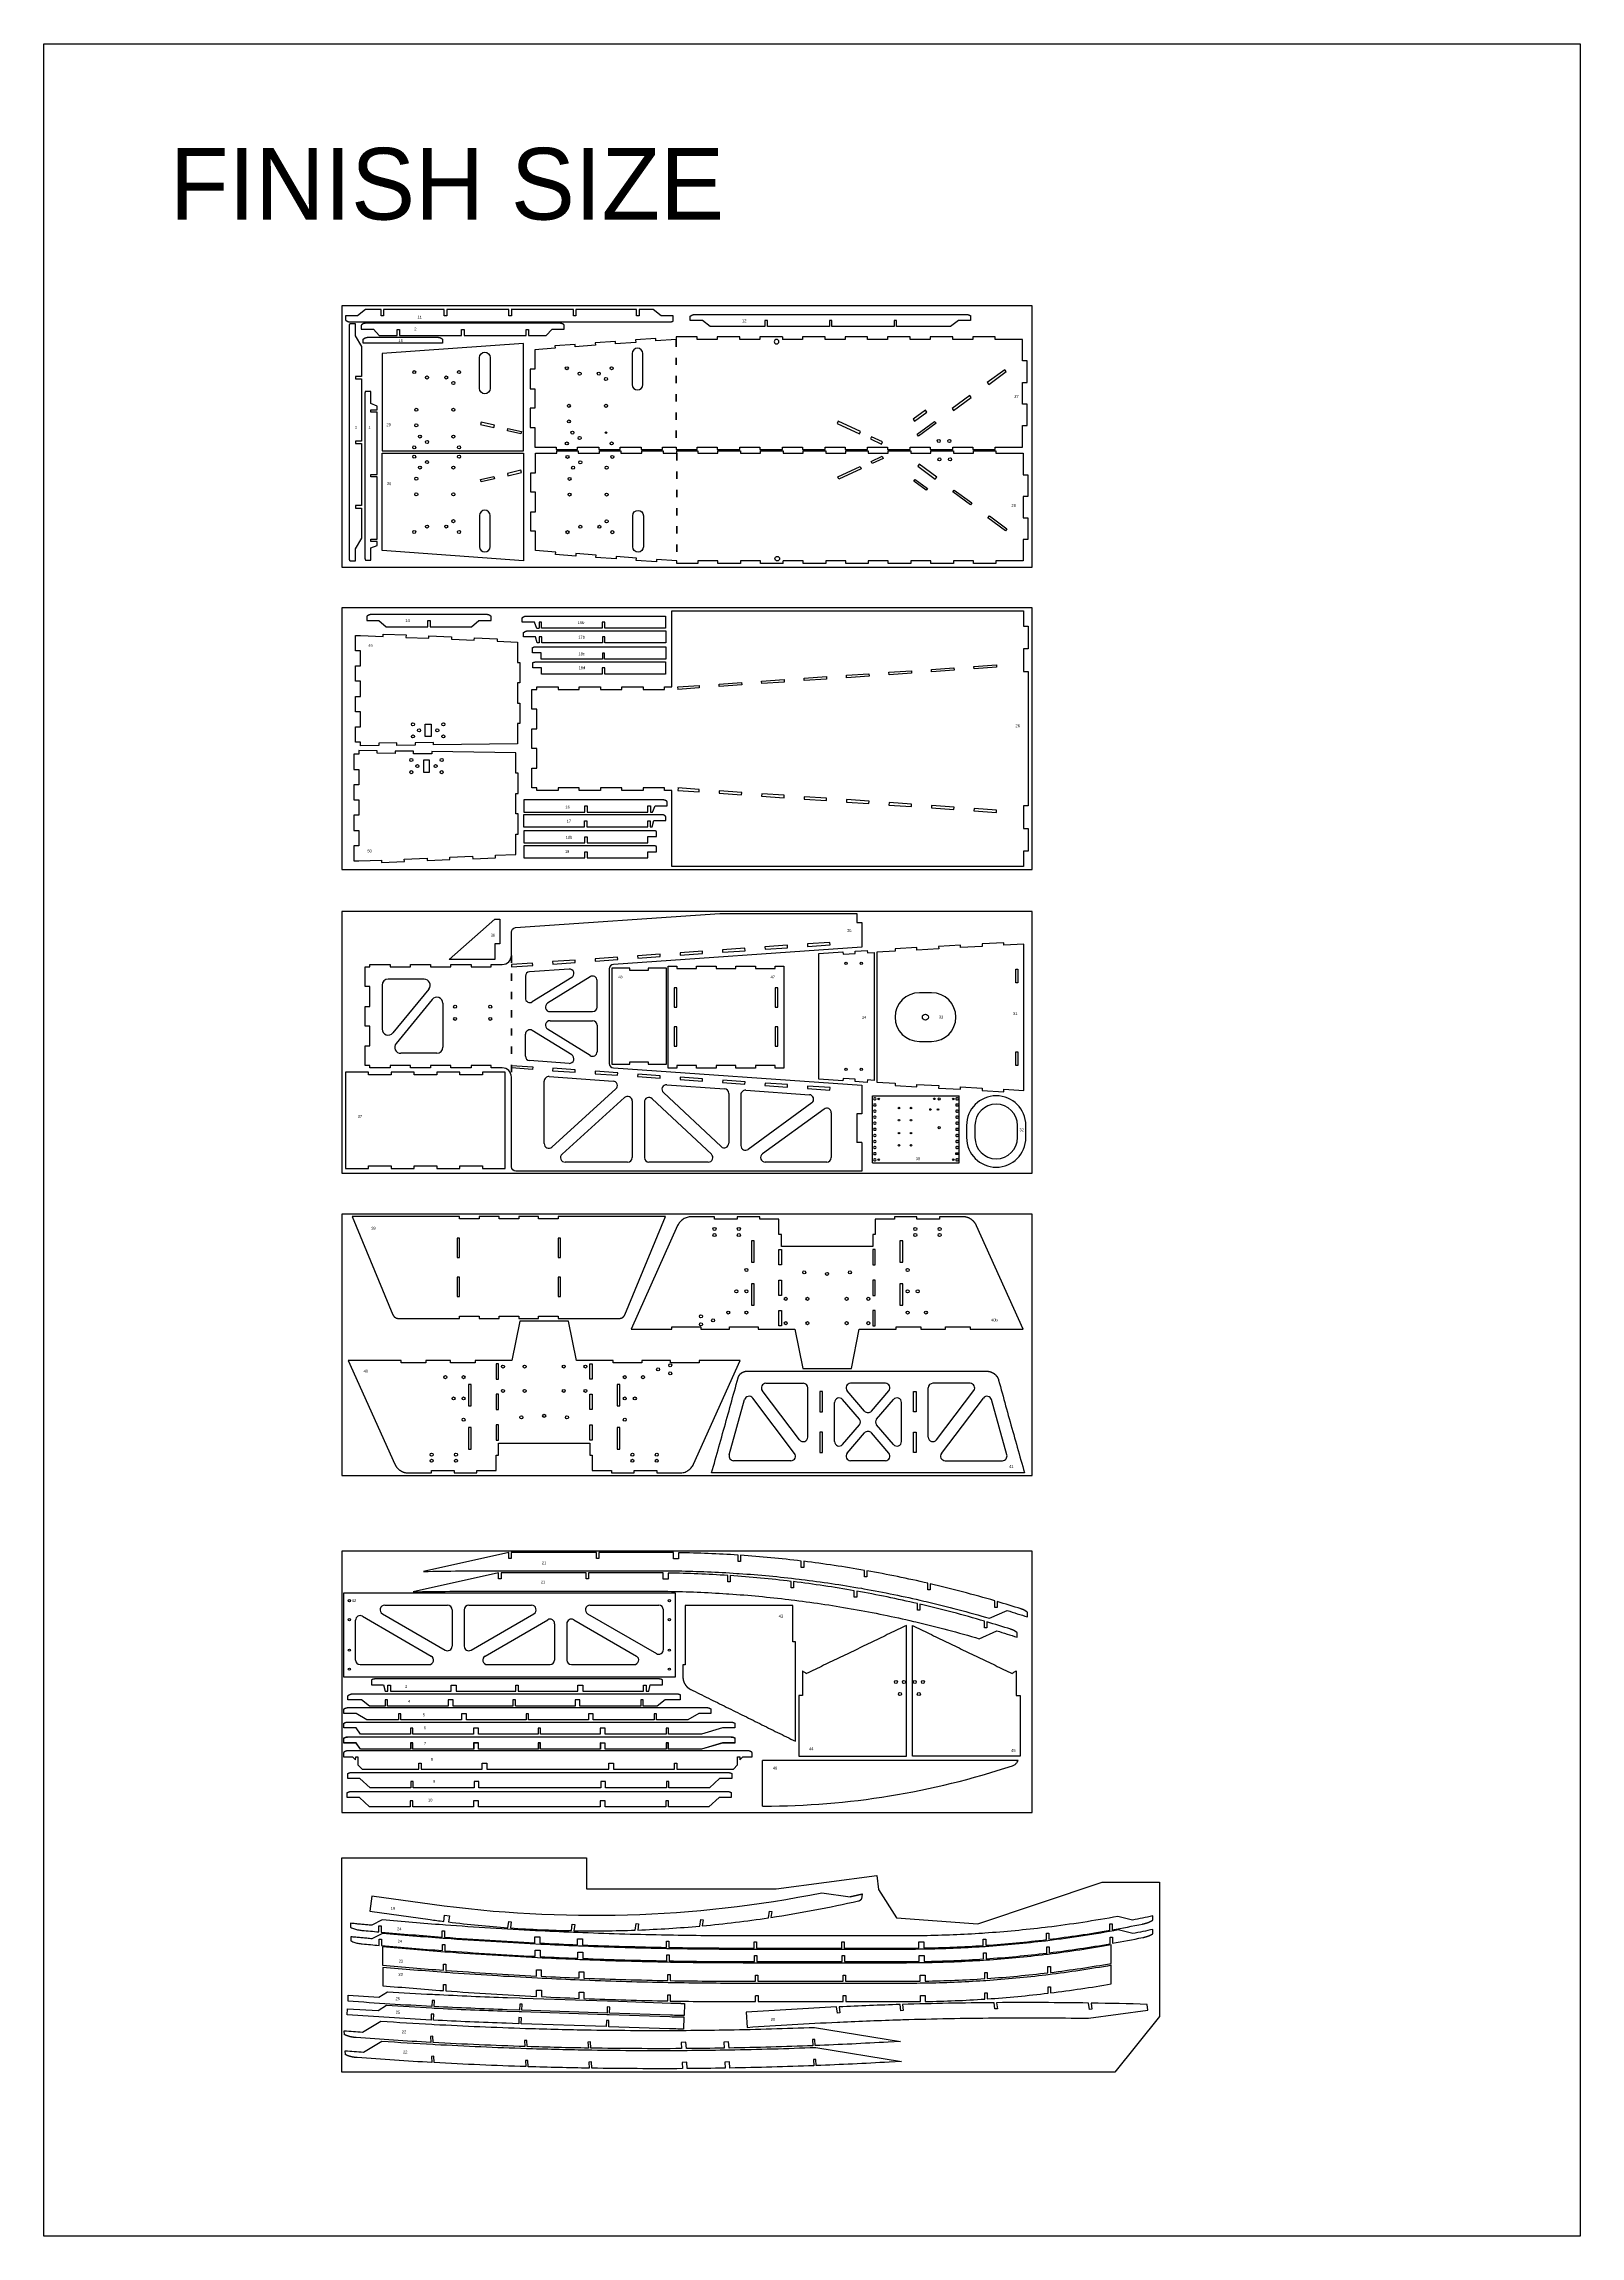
# Model space of a CAD drawing. Header units: inches. Extents: x -1514 to 1282, y -2074 to 286.
# Drawn here: x -1244 to -991.4, y -2074.2 to -1713.7 of the extents above; entities that cross this region are included whole.
import ezdxf

# ---------------------------------------------------------------- set-up
doc = ezdxf.new("R2010")
doc.units = ezdxf.units.IN
doc.header["$LTSCALE"] = 0.1
doc.header["$MEASUREMENT"] = 0
doc.linetypes.add('ACAD_ISO03W100', pattern=[30, 12, -18])
doc.layers.add('cockpit', color=1, linetype='Continuous', lineweight=20)
doc.layers.add('pic', color=1, linetype='Continuous')

msp = doc.modelspace()

# ---------------------------------------------------------------- linework, layer by layer
at = {"color": 7, "linetype": 'Continuous', "lineweight": 25}
for p, q in [((-1140.04225, -1761.90859), (-1140.04225, -1762.30965)), ((-1122.54487, -1761.90859), (-1122.54487, -1762.30859)), ((-1139.93292, -1799.13273), (-1139.93292, -1798.73167)), ((-1122.43554, -1799.13273), (-1122.43554, -1798.73273)), ((-1164.80796, -1867.02557), (-1164.80796, -1870.60105)), ((-1157.6255, -1865.82681), (-1164.10995, -1866.27737)), ((-1154.15357, -1867.10004), (-1161.15187, -1871.44513)), ((-1188.36963, -1868.48302), (-1188.36963, -1875.70136)), ((-1181.45226, -1867.48302), (-1187.36963, -1867.48302)), ((-1180.67891, -1869.11699), (-1186.59627, -1876.33533)), ((-1157.1779, -1867.21218), (-1163.66235, -1871.23822)), ((-1153.00796, -1872.08231), (-1153.00796, -1867.73722)), ((-1180.14298, -1870.82928), (-1186.06035, -1878.04762)), ((-1178.36963, -1871.46325), (-1178.36963, -1878.68159)), ((-1160.75627, -1872.83231), (-1153.75796, -1872.83231)), ((-1160.75627, -1874.33231), (-1153.75796, -1874.33231)), ((-1164.80796, -1880.13904), (-1164.80796, -1876.56356)), ((-1157.1779, -1879.95243), (-1163.66235, -1875.92639)), ((-1154.15357, -1880.06457), (-1161.15187, -1875.71948)), ((-1153.00796, -1875.08231), (-1153.00796, -1879.42739)), ((-1179.36963, -1879.68159), (-1185.28699, -1879.68159)), ((-1157.6255, -1881.3378), (-1164.10995, -1880.88724)), ((-1161.70796, -1894.54059), (-1161.70796, -1884.26356)), ((-1160.90597, -1883.51536), (-1150.37915, -1884.24681)), ((-1141.55545, -1884.85992), (-1132.07264, -1885.51882)), ((-1149.92733, -1885.5506), (-1160.45415, -1895.09618)), ((-1148.49509, -1886.95169), (-1158.77948, -1896.27743)), ((-1147.24129, -1887.50728), (-1147.24129, -1896.83302)), ((-1145.24129, -1887.7028), (-1145.24129, -1896.83302)), ((-1134.22427, -1896.28546), (-1143.97877, -1887.15524)), ((-1132.63714, -1895.0316), (-1142.11995, -1886.15568)), ((-1131.37462, -1886.26702), (-1131.37462, -1894.48403)), ((-1129.37462, -1886.51021), (-1129.37462, -1894.86991)), ((-1128.57264, -1885.76202), (-1118.10841, -1886.48912)), ((-1117.71842, -1887.84325), (-1128.18265, -1895.47585)), ((-1107.71367, -1886.68332), (-1093.46367, -1886.68332)), ((-1107.71367, -1897.68332), (-1107.71367, -1886.68332)), ((-1093.46367, -1897.68332), (-1093.46367, -1886.68332)), ((-1115.69993, -1888.84646), (-1125.8187, -1896.22708)), ((-1114.50796, -1889.4524), (-1114.50796, -1896.83302)), ((-1109.50796, -1894.3474), (-1110.30796, -1894.3474)), ((-1147.99129, -1897.58302), (-1158.27568, -1897.58302)), ((-1134.73679, -1897.58302), (-1144.49129, -1897.58302)), ((-1115.25796, -1897.58302), (-1125.37673, -1897.58302)), ((-1107.71367, -1897.68332), (-1093.46367, -1897.68332)), ((-1119.71863, -1943.23603), (-1125.85697, -1935.15145)), ((-1125.25963, -1933.94792), (-1119.1213, -1933.94792)), ((-1118.3713, -1942.7825), (-1118.3713, -1934.69792)), ((-1109.03853, -1938.50395), (-1111.90642, -1935.18859)), ((-1105.60341, -1933.94792), (-1111.33919, -1933.94792)), ((-1107.90407, -1938.50395), (-1105.03618, -1935.18859)), ((-1098.5713, -1942.7825), (-1098.5713, -1934.69792)), ((-1091.68297, -1933.94792), (-1097.8213, -1933.94792)), ((-1097.22397, -1943.23603), (-1091.08563, -1935.15145)), ((-1131.29323, -1945.71257), (-1128.75737, -1936.62881)), ((-1120.54068, -1945.4607), (-1127.43766, -1936.37694)), ((-1113.9713, -1943.50442), (-1113.9713, -1937.10773)), ((-1109.88741, -1939.81541), (-1112.65407, -1936.61707)), ((-1107.05519, -1939.81541), (-1104.28853, -1936.61707)), ((-1102.9713, -1943.50442), (-1102.9713, -1937.10773)), ((-1096.40192, -1945.4607), (-1089.50494, -1936.37694)), ((-1085.64936, -1945.71257), (-1088.18523, -1936.62881)), ((-1112.65407, -1943.99509), (-1109.88741, -1940.79674)), ((-1111.90642, -1945.42357), (-1109.03853, -1942.1082)), ((-1105.03618, -1945.42357), (-1107.90407, -1942.1082)), ((-1104.28853, -1943.99509), (-1107.05519, -1940.79674)), ((-1121.13801, -1946.66423), (-1130.57086, -1946.66423)), ((-1105.60341, -1946.66423), (-1111.33919, -1946.66423)), ((-1095.80459, -1946.66423), (-1086.37174, -1946.66423)), ((-1187.93254, -1970.44369), (-1177.60917, -1970.44369)), ((-1176.85917, -1971.19369), (-1176.85917, -1977.16084)), ((-1174.85917, -1971.19369), (-1174.85917, -1977.16084)), ((-1174.10917, -1970.44369), (-1163.78581, -1970.44369)), ((-1154.19687, -1970.44369), (-1142.87351, -1970.44369)), ((-1142.12351, -1977.73886), (-1142.12351, -1971.19369)), ((-1192.72701, -1979.44369), (-1192.72701, -1972.89852)), ((-1191.60168, -1972.24919), (-1180.27832, -1978.79436)), ((-1188.30786, -1971.84302), (-1177.9845, -1977.81017)), ((-1173.73385, -1977.81017), (-1163.41048, -1971.84302)), ((-1171.44003, -1978.79436), (-1161.11667, -1972.82722)), ((-1159.99134, -1973.47655), (-1159.99134, -1979.44369)), ((-1157.99134, -1973.47655), (-1157.99134, -1979.44369)), ((-1156.86601, -1972.82722), (-1146.54265, -1978.79436)), ((-1154.5722, -1971.84302), (-1143.24883, -1978.38819)), ((-1191.97701, -1980.19369), (-1180.65364, -1980.19369)), ((-1171.0647, -1980.19369), (-1160.74134, -1980.19369)), ((-1157.24134, -1980.19369), (-1146.91798, -1980.19369)), ((-1125.84456, -2003.45562), (-1125.84456, -1995.96962)), ((-1083.79924, -1995.96962), (-1125.84456, -1995.96962)), ((-1125.84456, -2003.45562), (-1125.64505, -2003.45562))]:
    msp.add_line(p, q, dxfattribs=at)
at = {"color": 4, "linetype": 'ACAD_ISO03W100', "lineweight": 100}
for p, q in [((-1140.04225, -1762.30965), (-1140.04225, -1780.00859)), ((-1139.93292, -1781.03273), (-1139.93292, -1798.73167)), ((-1167.10796, -1863.58302), (-1167.10796, -1883.58159))]:
    msp.add_line(p, q, dxfattribs=at)
at = {"color": 7, "linetype": 'Continuous', "lineweight": 25}
for points in [[(-1167.0941, -1757.41386), (-1167.0941, -1758.41386), (-1167.52373, -1758.41386), (-1167.52373, -1757.41386), (-1177.73797, -1757.41386), (-1177.73797, -1758.41386), (-1178.13797, -1758.41386), (-1178.13797, -1757.41386), (-1188.13797, -1757.41386), (-1188.13797, -1758.41386), (-1188.53797, -1758.41386), (-1188.53797, -1757.41386), (-1188.76907, -1757.41386), (-1189.00016, -1757.41386), (-1189.23126, -1757.41386), (-1189.46236, -1757.41386), (-1189.69345, -1757.41386), (-1189.92455, -1757.41386), (-1190.15564, -1757.41386), (-1190.38674, -1757.41386), (-1190.61784, -1757.41386), (-1190.84893, -1757.41386), (-1191.08003, -1757.41386), (-1192.3923, -1758.43389), (-1194.3923, -1758.43389), (-1194.3923, -1759.08226), (-1194.39004, -1759.08474), (-1194.38778, -1759.08721), (-1194.3855, -1759.08966), (-1194.38321, -1759.09212), (-1194.38091, -1759.09456), (-1194.37861, -1759.097), (-1194.37629, -1759.09943), (-1194.37397, -1759.10185), (-1194.37164, -1759.10426), (-1194.3693, -1759.10667), (-1194.36694, -1759.10907), (-1194.36458, -1759.11146), (-1194.36222, -1759.11384), (-1194.35984, -1759.11621), (-1194.35745, -1759.11858), (-1194.35506, -1759.12094), (-1194.35265, -1759.12329), (-1194.35024, -1759.12564), (-1194.34782, -1759.12797), (-1194.34539, -1759.1303), (-1194.34295, -1759.13262), (-1194.34051, -1759.13493), (-1194.33805, -1759.13723), (-1194.33559, -1759.13953), (-1194.33312, -1759.14182), (-1194.33064, -1759.1441), (-1194.32815, -1759.14637), (-1194.32566, -1759.14863), (-1194.32315, -1759.15088), (-1194.32064, -1759.15313), (-1194.31812, -1759.15537), (-1194.3156, -1759.1576), (-1194.31306, -1759.15982), (-1194.31052, -1759.16203), (-1194.30797, -1759.16424), (-1194.30541, -1759.16643), (-1194.30284, -1759.16862), (-1194.30027, -1759.1708), (-1194.29769, -1759.17297), (-1194.2951, -1759.17513), (-1194.2925, -1759.17729), (-1194.2899, -1759.17943), (-1194.28729, -1759.18157), (-1194.28467, -1759.18369), (-1194.28204, -1759.18581), (-1194.27941, -1759.18792), (-1194.27677, -1759.19002), (-1194.27412, -1759.19212), (-1194.27147, -1759.1942), (-1194.26881, -1759.19627), (-1194.26614, -1759.19834), (-1194.26347, -1759.2004), (-1194.26078, -1759.20245), (-1194.25809, -1759.20448), (-1194.2554, -1759.20651), (-1194.2527, -1759.20853), (-1194.24999, -1759.21055), (-1194.24727, -1759.21255), (-1194.24455, -1759.21454), (-1194.24182, -1759.21653), (-1194.23909, -1759.2185), (-1194.23635, -1759.22047), (-1194.2336, -1759.22243), (-1194.23084, -1759.22437), (-1194.22808, -1759.22631), (-1194.22532, -1759.22824), (-1194.22254, -1759.23016), (-1194.21976, -1759.23207), (-1194.21698, -1759.23397), (-1194.21419, -1759.23586), (-1194.21139, -1759.23774), (-1194.20859, -1759.23961), (-1194.20578, -1759.24148), (-1194.20297, -1759.24333), (-1194.20015, -1759.24517), (-1194.19732, -1759.24701), (-1194.19449, -1759.24883), (-1194.19165, -1759.25064), (-1194.18881, -1759.25245), (-1194.18596, -1759.25424), (-1194.1831, -1759.25603), (-1194.18025, -1759.2578), (-1194.17738, -1759.25957), (-1194.17451, -1759.26132), (-1194.17164, -1759.26307), (-1194.16875, -1759.26481), (-1194.16587, -1759.26653), (-1194.16298, -1759.26825), (-1194.16008, -1759.26995), (-1194.15718, -1759.27165), (-1194.15428, -1759.27333), (-1194.15136, -1759.27501), (-1194.14845, -1759.27667), (-1194.14553, -1759.27833), (-1194.1426, -1759.27997), (-1194.13967, -1759.28161), (-1194.13674, -1759.28323), (-1194.1338, -1759.28485), (-1194.13085, -1759.28645), (-1194.12791, -1759.28804), (-1194.12495, -1759.28963), (-1194.12199, -1759.2912), (-1194.11902, -1759.29277), (-1194.11605, -1759.29432), (-1194.11307, -1759.29587), (-1194.11009, -1759.2974), (-1194.1071, -1759.29893), (-1194.1041, -1759.30045), (-1194.1011, -1759.30195), (-1194.09809, -1759.30345), (-1194.09508, -1759.30494), (-1194.09206, -1759.30642), (-1194.08903, -1759.30789), (-1194.086, -1759.30935), (-1194.08297, -1759.3108), (-1194.07993, -1759.31224), (-1194.07688, -1759.31367), (-1194.07383, -1759.31509), (-1194.07078, -1759.3165), (-1194.06772, -1759.3179), (-1194.06465, -1759.31929), (-1194.06158, -1759.32067), (-1194.0585, -1759.32205), (-1194.05542, -1759.32341), (-1194.05234, -1759.32476), (-1194.04925, -1759.3261), (-1194.04615, -1759.32744), (-1194.04305, -1759.32876), (-1194.03995, -1759.33007), (-1194.03684, -1759.33137), (-1194.03373, -1759.33267), (-1194.03061, -1759.33395), (-1194.02749, -1759.33522), (-1194.02436, -1759.33649), (-1194.02123, -1759.33774), (-1194.01809, -1759.33899), (-1194.01496, -1759.34022), (-1194.01181, -1759.34144), (-1194.00866, -1759.34266), (-1194.00551, -1759.34386), (-1194.00236, -1759.34506), (-1193.9992, -1759.34624), (-1193.99603, -1759.34741), (-1193.99287, -1759.34858), (-1193.98969, -1759.34973), (-1193.98652, -1759.35088), (-1193.98334, -1759.35201), (-1193.98016, -1759.35313), (-1193.97697, -1759.35425), (-1193.97378, -1759.35535), (-1193.97059, -1759.35645), (-1193.96739, -1759.35753), (-1193.96419, -1759.3586), (-1193.96099, -1759.35967), (-1193.95778, -1759.36072), (-1193.95457, -1759.36176), (-1193.95136, -1759.3628), (-1193.94814, -1759.36382), (-1193.94492, -1759.36483), (-1193.9417, -1759.36583), (-1193.93847, -1759.36683), (-1193.93524, -1759.36781), (-1193.93201, -1759.36878), (-1193.92878, -1759.36974), (-1193.92554, -1759.37069), (-1193.9223, -1759.37164), (-1193.91906, -1759.37257), (-1193.91581, -1759.37349), (-1193.91256, -1759.3744), (-1193.90931, -1759.3753), (-1193.90606, -1759.37619), (-1193.9028, -1759.37707), (-1193.89954, -1759.37794), (-1193.89628, -1759.3788), (-1193.89302, -1759.37964), (-1193.88976, -1759.38048), (-1193.88649, -1759.38131), (-1193.88322, -1759.38213), (-1193.87995, -1759.38293), (-1193.87667, -1759.38373), (-1193.8734, -1759.38452), (-1193.87012, -1759.38529), (-1193.86684, -1759.38606), (-1193.86356, -1759.38681), (-1193.86028, -1759.38756), (-1193.85699, -1759.38829), (-1193.85371, -1759.38902), (-1193.85042, -1759.38973), (-1193.84713, -1759.39043), (-1193.84384, -1759.39112), (-1193.84054, -1759.3918), (-1193.83725, -1759.39247), (-1193.83395, -1759.39314), (-1193.83066, -1759.39378), (-1193.82736, -1759.39442), (-1193.82406, -1759.39505), (-1193.82076, -1759.39567), (-1193.81745, -1759.39628), (-1193.81415, -1759.39687), (-1193.81085, -1759.39746), (-1193.80754, -1759.39804), (-1193.80423, -1759.3986), (-1193.80089, -1759.39916), (-1193.79755, -1759.39971), (-1193.79421, -1759.40025), (-1193.79086, -1759.40078), (-1193.78752, -1759.4013), (-1193.78417, -1759.4018), (-1193.78082, -1759.4023), (-1193.77746, -1759.40279), (-1193.77411, -1759.40326), (-1193.77075, -1759.40373), (-1193.7674, -1759.40418), (-1193.76404, -1759.40463), (-1193.76068, -1759.40506), (-1193.75731, -1759.40549), (-1193.75395, -1759.4059), (-1193.75058, -1759.4063), (-1193.74722, -1759.40669), (-1193.74385, -1759.40708), (-1193.74048, -1759.40745), (-1193.73711, -1759.40781), (-1193.73373, -1759.40816), (-1193.73036, -1759.4085), (-1193.72699, -1759.40883), (-1193.72361, -1759.40915), (-1193.72023, -1759.40946), (-1193.71685, -1759.40975), (-1193.71348, -1759.41004), (-1193.7101, -1759.41032), (-1193.70672, -1759.41059), (-1193.70334, -1759.41084), (-1193.69995, -1759.41109), (-1193.69657, -1759.41132), (-1193.69319, -1759.41155), (-1193.6898, -1759.41176), (-1193.68642, -1759.41197), (-1193.68303, -1759.41216), (-1193.67965, -1759.41235), (-1193.67626, -1759.41252), (-1193.67288, -1759.41268), (-1193.66949, -1759.41283), (-1193.66611, -1759.41297), (-1193.66272, -1759.4131), (-1193.65933, -1759.41323), (-1193.65594, -1759.41334), (-1193.65256, -1759.41343), (-1193.64917, -1759.41352), (-1193.64578, -1759.4136), (-1193.6424, -1759.41367), (-1193.63901, -1759.41373), (-1193.63562, -1759.41377), (-1193.63224, -1759.41381), (-1193.62885, -1759.41384), (-1193.62547, -1759.41385), (-1193.62208, -1759.41386), (-1141.02541, -1759.41386), (-1141.02103, -1759.41385), (-1141.01664, -1759.41382), (-1141.01226, -1759.41378), (-1141.00788, -1759.41372), (-1141.00349, -1759.41364), (-1140.9991, -1759.41354), (-1140.99471, -1759.41342), (-1140.99033, -1759.41329), (-1140.98594, -1759.41314), (-1140.98155, -1759.41297), (-1140.97716, -1759.41278), (-1140.97277, -1759.41257), (-1140.96838, -1759.41235), (-1140.96399, -1759.41211), (-1140.9596, -1759.41185), (-1140.95521, -1759.41158), (-1140.95082, -1759.41128), (-1140.94643, -1759.41097), (-1140.94204, -1759.41064), (-1140.93765, -1759.4103), (-1140.93326, -1759.40993), (-1140.92887, -1759.40955), (-1140.92449, -1759.40915), (-1140.9201, -1759.40873), (-1140.91572, -1759.4083), (-1140.91133, -1759.40784), (-1140.90695, -1759.40737), (-1140.90257, -1759.40689), (-1140.89819, -1759.40638), (-1140.89382, -1759.40586), (-1140.88944, -1759.40531), (-1140.88507, -1759.40476), (-1140.8807, -1759.40418), (-1140.87633, -1759.40359), (-1140.87196, -1759.40297), (-1140.86759, -1759.40235), (-1140.86323, -1759.4017), (-1140.85887, -1759.40103), (-1140.85451, -1759.40035), (-1140.85016, -1759.39965), (-1140.84581, -1759.39894), (-1140.84146, -1759.3982), (-1140.83711, -1759.39745), (-1140.83277, -1759.39668), (-1140.82843, -1759.3959), (-1140.8241, -1759.39509), (-1140.81976, -1759.39427), (-1140.81544, -1759.39343), (-1140.81111, -1759.39257), (-1140.80679, -1759.3917), (-1140.80247, -1759.39081), (-1140.79816, -1759.3899), (-1140.79385, -1759.38897), (-1140.78955, -1759.38803), (-1140.78524, -1759.38707), (-1140.78095, -1759.38609), (-1140.77666, -1759.38509), (-1140.77237, -1759.38408), (-1140.76809, -1759.38305), (-1140.76381, -1759.382), (-1140.75954, -1759.38094), (-1140.75527, -1759.37985), (-1140.75101, -1759.37875), (-1140.74676, -1759.37764), (-1140.74251, -1759.3765), (-1140.73826, -1759.37535), (-1140.73402, -1759.37418), (-1140.72979, -1759.37299), (-1140.72556, -1759.37179), (-1140.72134, -1759.37057), (-1140.71712, -1759.36933), (-1140.71291, -1759.36807), (-1140.70871, -1759.3668), (-1140.70452, -1759.36551), (-1140.70033, -1759.3642), (-1140.69614, -1759.36288), (-1140.69197, -1759.36154), (-1140.6878, -1759.36018), (-1140.68363, -1759.3588), (-1140.67948, -1759.35741), (-1140.67533, -1759.356), (-1140.67326, -1759.35528), (-1140.67117, -1759.35456), (-1140.667, -1759.3531), (-1140.66283, -1759.35163), (-1140.65867, -1759.35013), (-1140.65451, -1759.34862), (-1140.65036, -1759.34709), (-1140.64621, -1759.34554), (-1140.64207, -1759.34397), (-1140.63794, -1759.34239), (-1140.63381, -1759.34079), (-1140.62969, -1759.33917), (-1140.62557, -1759.33753), (-1140.62147, -1759.33588), (-1140.61736, -1759.33421), (-1140.61327, -1759.33252), (-1140.60918, -1759.33081), (-1140.6051, -1759.32908), (-1140.60102, -1759.32734), (-1140.59696, -1759.32558), (-1140.5929, -1759.32381), (-1140.58885, -1759.32201), (-1140.5848, -1759.3202), (-1140.58077, -1759.31837), (-1140.57674, -1759.31653), (-1140.57272, -1759.31467), (-1140.5687, -1759.31279), (-1140.5647, -1759.31089), (-1140.5607, -1759.30898), (-1140.55671, -1759.30705), (-1140.55273, -1759.3051), (-1140.54876, -1759.30313), (-1140.5448, -1759.30115), (-1140.54085, -1759.29916), (-1140.5369, -1759.29714), (-1140.53296, -1759.29511), (-1140.52904, -1759.29306), (-1140.52512, -1759.291), (-1140.52121, -1759.28891), (-1140.51732, -1759.28682), (-1140.51343, -1759.2847), (-1140.50955, -1759.28257), (-1140.50568, -1759.28042), (-1140.50182, -1759.27826), (-1140.49797, -1759.27608), (-1140.49413, -1759.27388), (-1140.49031, -1759.27167), (-1140.48649, -1759.26944), (-1140.48649, -1758.43389), (-1142.48649, -1758.43389), (-1143.79877, -1757.41386), (-1146.10949, -1757.41386), (-1146.10949, -1758.41386), (-1146.50949, -1758.41386), (-1146.50949, -1757.41386), (-1156.50949, -1757.41386), (-1156.50949, -1758.41386), (-1156.90949, -1758.41386), (-1156.90949, -1757.41386), (-1167.12373, -1757.41386)], [(-1122.54487, -1761.90859), (-1126.24942, -1761.90859), (-1126.24942, -1762.30859), (-1129.54382, -1762.30859), (-1129.54382, -1761.90859), (-1133.24942, -1761.90859), (-1133.24942, -1762.30859), (-1136.54278, -1762.30859), (-1136.54278, -1761.90859), (-1140.04225, -1761.90859), (-1140.04225, -1762.30965), (-1143.3316, -1762.5495), (-1143.36069, -1762.15056), (-1146.67913, -1762.39253), (-1146.65004, -1762.79147), (-1149.96849, -1763.03344), (-1149.99758, -1762.6345), (-1153.31602, -1762.87647), (-1153.28693, -1763.27541), (-1156.60537, -1763.51738), (-1156.63446, -1763.11843), (-1159.9529, -1763.3604), (-1159.92381, -1763.75935), (-1163.24225, -1764.00132), (-1163.24225, -1767.20277), (-1164.04225, -1767.20277), (-1164.04225, -1770.40422), (-1163.24225, -1770.40422), (-1163.24225, -1773.60568), (-1164.04225, -1773.60568), (-1164.04225, -1776.80713), (-1163.24225, -1776.80713), (-1163.24225, -1780.00859), (-1159.74225, -1780.00859), (-1159.74225, -1780.40859), (-1156.24225, -1780.40859), (-1156.24225, -1780.00859), (-1152.74225, -1780.00859), (-1152.74225, -1780.40859), (-1149.24225, -1780.40859), (-1149.24225, -1780.00859), (-1145.74225, -1780.00859), (-1145.74225, -1780.40859), (-1142.24225, -1780.40859), (-1142.24225, -1780.00859), (-1140.04225, -1780.00859), (-1140.04225, -1780.40859), (-1136.54278, -1780.40859), (-1136.54278, -1780.00859), (-1133.24942, -1780.00859), (-1133.24942, -1780.40859), (-1129.54382, -1780.40859), (-1129.54382, -1780.00859), (-1126.24942, -1780.00859), (-1126.24942, -1780.40859), (-1122.54487, -1780.40859), (-1122.54487, -1780.00859), (-1119.24942, -1780.00859), (-1119.24942, -1780.40859), (-1115.54592, -1780.40859), (-1115.54592, -1780.00859), (-1112.24942, -1780.00859), (-1112.24942, -1780.40859), (-1108.54696, -1780.40859), (-1108.54696, -1780.00859), (-1105.24942, -1780.00859), (-1105.24942, -1780.40859), (-1101.54801, -1780.40859), (-1101.54801, -1780.00859), (-1098.24942, -1780.00859), (-1098.24942, -1780.40859), (-1094.54906, -1780.40859), (-1094.54906, -1780.00859), (-1091.24942, -1780.00859), (-1091.24942, -1780.40859), (-1087.5501, -1780.40859), (-1087.5501, -1780.00859), (-1083.10348, -1780.00859), (-1083.10348, -1776.46859), (-1082.30348, -1776.46859), (-1082.30348, -1772.92859), (-1083.10348, -1772.92859), (-1083.10348, -1769.38859), (-1082.30348, -1769.38859), (-1082.30348, -1765.84859), (-1083.10348, -1765.84859), (-1083.10348, -1762.30859), (-1087.5501, -1762.30859), (-1087.5501, -1761.90859), (-1091.24942, -1761.90859), (-1091.24942, -1762.30859), (-1094.54906, -1762.30859), (-1094.54906, -1761.90859), (-1098.24942, -1761.90859), (-1098.24942, -1762.30859), (-1101.54801, -1762.30859), (-1101.54801, -1761.90859), (-1105.24942, -1761.90859), (-1105.24942, -1762.30859), (-1108.54696, -1762.30859), (-1108.54696, -1761.90859), (-1112.24942, -1761.90859), (-1112.24942, -1762.30859), (-1115.54592, -1762.30859), (-1115.54592, -1761.90859), (-1119.24942, -1761.90859), (-1119.24942, -1762.30859), (-1122.54487, -1762.30859)], [(-1188.32843, -1764.64459), (-1188.32843, -1780.65186), (-1165.12843, -1780.65186), (-1165.12843, -1762.95292), (-1188.32843, -1764.64459)], [(-1191.10768, -1770.84447), (-1191.10914, -1770.84785), (-1191.11059, -1770.85124), (-1191.11202, -1770.85463), (-1191.11344, -1770.85803), (-1191.11485, -1770.86143), (-1191.11625, -1770.86484), (-1191.11763, -1770.86825), (-1191.119, -1770.87168), (-1191.12036, -1770.8751), (-1191.12171, -1770.87853), (-1191.12304, -1770.88197), (-1191.12436, -1770.88542), (-1191.12567, -1770.88886), (-1191.12697, -1770.89232), (-1191.12825, -1770.89578), (-1191.12953, -1770.89924), (-1191.13079, -1770.90271), (-1191.13204, -1770.90619), (-1191.13327, -1770.90967), (-1191.13449, -1770.91315), (-1191.13571, -1770.91664), (-1191.1369, -1770.92014), (-1191.13809, -1770.92364), (-1191.13926, -1770.92714), (-1191.14043, -1770.93065), (-1191.14158, -1770.93416), (-1191.14271, -1770.93768), (-1191.14384, -1770.9412), (-1191.14495, -1770.94473), (-1191.14605, -1770.94826), (-1191.14714, -1770.95179), (-1191.14822, -1770.95533), (-1191.14928, -1770.95888), (-1191.15033, -1770.96242), (-1191.15137, -1770.96598), (-1191.1524, -1770.96953), (-1191.15341, -1770.97309), (-1191.15442, -1770.97665), (-1191.15541, -1770.98022), (-1191.15639, -1770.98379), (-1191.15735, -1770.98736), (-1191.15831, -1770.99094), (-1191.15925, -1770.99452), (-1191.16018, -1770.9981), (-1191.16109, -1771.00169), (-1191.162, -1771.00528), (-1191.16289, -1771.00887), (-1191.16377, -1771.01247), (-1191.16464, -1771.01606), (-1191.1655, -1771.01967), (-1191.16634, -1771.02327), (-1191.16718, -1771.02688), (-1191.168, -1771.03049), (-1191.1688, -1771.0341), (-1191.1696, -1771.03772), (-1191.17038, -1771.04133), (-1191.17115, -1771.04495), (-1191.17191, -1771.04858), (-1191.17266, -1771.0522), (-1191.1734, -1771.05583), (-1191.17412, -1771.05946), (-1191.17483, -1771.06309), (-1191.17553, -1771.06672), (-1191.17622, -1771.07036), (-1191.17689, -1771.07399), (-1191.17755, -1771.07763), (-1191.17821, -1771.08127), (-1191.17884, -1771.08491), (-1191.17947, -1771.08856), (-1191.18008, -1771.0922), (-1191.18069, -1771.09585), (-1191.18128, -1771.0995), (-1191.18186, -1771.10315), (-1191.18242, -1771.1068), (-1191.18298, -1771.11045), (-1191.18352, -1771.1141), (-1191.18405, -1771.11775), (-1191.18457, -1771.12141), (-1191.18507, -1771.12507), (-1191.18557, -1771.12872), (-1191.18605, -1771.13238), (-1191.18652, -1771.13604), (-1191.18698, -1771.1397), (-1191.18742, -1771.14335), (-1191.18786, -1771.14701), (-1191.18828, -1771.15067), (-1191.18869, -1771.15434), (-1191.18909, -1771.158), (-1191.18947, -1771.16166), (-1191.18985, -1771.16532), (-1191.19021, -1771.16898), (-1191.19056, -1771.17264), (-1191.1909, -1771.1763), (-1191.19122, -1771.17996), (-1191.19154, -1771.18367), (-1191.19185, -1771.18738), (-1191.19214, -1771.19109), (-1191.19243, -1771.1948), (-1191.1927, -1771.19852), (-1191.19296, -1771.20223), (-1191.19321, -1771.20595), (-1191.19344, -1771.20966), (-1191.19367, -1771.21338), (-1191.19388, -1771.2171), (-1191.19408, -1771.22082), (-1191.19427, -1771.22454), (-1191.19445, -1771.22826), (-1191.19462, -1771.23198), (-1191.19477, -1771.2357), (-1191.19492, -1771.23943), (-1191.19505, -1771.24315), (-1191.19517, -1771.24687), (-1191.19528, -1771.2506), (-1191.19537, -1771.25432), (-1191.19546, -1771.25804), (-1191.19553, -1771.26177), (-1191.1956, -1771.26549), (-1191.19565, -1771.26921), (-1191.19569, -1771.27294), (-1191.19572, -1771.27666), (-1191.19573, -1771.28038), (-1191.19574, -1771.28411), (-1191.19574, -1798.13319), (-1191.19573, -1798.13692), (-1191.19571, -1798.14064), (-1191.19569, -1798.14436), (-1191.19565, -1798.14809), (-1191.1956, -1798.15181), (-1191.19553, -1798.15554), (-1191.19546, -1798.15926), (-1191.19537, -1798.16298), (-1191.19527, -1798.16671), (-1191.19517, -1798.17043), (-1191.19505, -1798.17415), (-1191.19491, -1798.17787), (-1191.19477, -1798.1816), (-1191.19461, -1798.18532), (-1191.19445, -1798.18904), (-1191.19427, -1798.19276), (-1191.19408, -1798.19648), (-1191.19388, -1798.2002), (-1191.19366, -1798.20392), (-1191.19344, -1798.20764), (-1191.1932, -1798.21135), (-1191.19296, -1798.21507), (-1191.19269, -1798.21879), (-1191.19242, -1798.2225), (-1191.19214, -1798.22621), (-1191.19184, -1798.22993), (-1191.19154, -1798.23364), (-1191.19122, -1798.23734), (-1191.19089, -1798.241), (-1191.19055, -1798.24466), (-1191.1902, -1798.24832), (-1191.18984, -1798.25198), (-1191.18947, -1798.25564), (-1191.18908, -1798.25931), (-1191.18868, -1798.26297), (-1191.18827, -1798.26663), (-1191.18785, -1798.27029), (-1191.18741, -1798.27395), (-1191.18697, -1798.2776), (-1191.18651, -1798.28126), (-1191.18604, -1798.28492), (-1191.18556, -1798.28858), (-1191.18506, -1798.29224), (-1191.18456, -1798.29589), (-1191.18404, -1798.29955), (-1191.18351, -1798.3032), (-1191.18297, -1798.30685), (-1191.18241, -1798.3105), (-1191.18185, -1798.31415), (-1191.18127, -1798.3178), (-1191.18068, -1798.32145), (-1191.18007, -1798.3251), (-1191.17946, -1798.32874), (-1191.17883, -1798.33239), (-1191.17819, -1798.33603), (-1191.17754, -1798.33967), (-1191.17688, -1798.34331), (-1191.1762, -1798.34694), (-1191.17552, -1798.35058), (-1191.17482, -1798.35421), (-1191.17411, -1798.35784), (-1191.17338, -1798.36147), (-1191.17265, -1798.3651), (-1191.1719, -1798.36872), (-1191.17114, -1798.37235), (-1191.17037, -1798.37597), (-1191.16959, -1798.37958), (-1191.16879, -1798.3832), (-1191.16798, -1798.38681), (-1191.16716, -1798.39042), (-1191.16633, -1798.39403), (-1191.16548, -1798.39763), (-1191.16463, -1798.40124), (-1191.16376, -1798.40483), (-1191.16288, -1798.40843), (-1191.16198, -1798.41202), (-1191.16108, -1798.41561), (-1191.16016, -1798.4192), (-1191.15923, -1798.42278), (-1191.15829, -1798.42636), (-1191.15734, -1798.42994), (-1191.15637, -1798.43351), (-1191.15539, -1798.43708), (-1191.1544, -1798.44065), (-1191.1534, -1798.44421), (-1191.15238, -1798.44777), (-1191.15135, -1798.45132), (-1191.15031, -1798.45487), (-1191.14926, -1798.45842), (-1191.1482, -1798.46196), (-1191.14712, -1798.4655), (-1191.14603, -1798.46904), (-1191.14493, -1798.47257), (-1191.14382, -1798.4761), (-1191.14269, -1798.47962), (-1191.14156, -1798.48314), (-1191.14041, -1798.48665), (-1191.13924, -1798.49016), (-1191.13807, -1798.49366), (-1191.13688, -1798.49716), (-1191.13568, -1798.50066), (-1191.13447, -1798.50415), (-1191.13325, -1798.50763), (-1191.13201, -1798.51111), (-1191.13077, -1798.51458), (-1191.12951, -1798.51805), (-1191.12823, -1798.52152), (-1191.12695, -1798.52498), (-1191.12565, -1798.52843), (-1191.12434, -1798.53188), (-1191.12302, -1798.53533), (-1191.12168, -1798.53876), (-1191.12034, -1798.5422), (-1191.11898, -1798.54562), (-1191.11761, -1798.54904), (-1191.11622, -1798.55246), (-1191.11483, -1798.55587), (-1191.11342, -1798.55927), (-1191.112, -1798.56267), (-1191.11056, -1798.56606), (-1191.10912, -1798.56944), (-1191.10766, -1798.57282), (-1191.10619, -1798.5762), (-1191.10471, -1798.57956), (-1191.10321, -1798.58292), (-1191.1017, -1798.58628), (-1191.10018, -1798.58962), (-1191.09865, -1798.59296), (-1190.21659, -1798.59296), (-1190.21659, -1796.59296), (-1189.19574, -1796.16642), (-1189.19574, -1795.52286), (-1190.19574, -1795.52286), (-1190.19574, -1795.12286), (-1189.19574, -1795.12286), (-1189.19574, -1784.90862), (-1190.19574, -1784.90862), (-1190.19574, -1784.50862), (-1189.19574, -1784.50862), (-1189.19574, -1774.29438), (-1190.19574, -1774.29438), (-1190.19574, -1773.89438), (-1189.19574, -1773.89438), (-1189.19574, -1773.27083), (-1190.21659, -1772.84429), (-1190.21659, -1770.84429), (-1191.10758, -1770.84429)], [(-1097.51832, -1775.7752), (-1097.28089, -1776.09753), (-1100.16347, -1778.22085), (-1100.4009, -1777.89852), (-1097.51832, -1775.7752)], [(-1122.43554, -1799.13273), (-1126.14009, -1799.13273), (-1126.14009, -1798.73273), (-1129.43449, -1798.73273), (-1129.43449, -1799.13273), (-1133.14009, -1799.13273), (-1133.14009, -1798.73273), (-1136.43344, -1798.73273), (-1136.43344, -1799.13273), (-1139.93292, -1799.13273), (-1139.93292, -1798.73167), (-1143.22227, -1798.49182), (-1143.25136, -1798.89076), (-1146.5698, -1798.64879), (-1146.54071, -1798.24985), (-1149.85915, -1798.00788), (-1149.88824, -1798.40682), (-1153.20668, -1798.16485), (-1153.17759, -1797.76591), (-1156.49603, -1797.52394), (-1156.52512, -1797.92288), (-1159.84357, -1797.68091), (-1159.81448, -1797.28197), (-1163.13292, -1797.04), (-1163.13292, -1793.83855), (-1163.93292, -1793.83855), (-1163.93292, -1790.63709), (-1163.13292, -1790.63709), (-1163.13292, -1787.43564), (-1163.93292, -1787.43564), (-1163.93292, -1784.23419), (-1163.13292, -1784.23419), (-1163.13292, -1781.03273), (-1159.63292, -1781.03273), (-1159.63292, -1780.63273), (-1156.13292, -1780.63273), (-1156.13292, -1781.03273), (-1152.63292, -1781.03273), (-1152.63292, -1780.63273), (-1149.13292, -1780.63273), (-1149.13292, -1781.03273), (-1145.63292, -1781.03273), (-1145.63292, -1780.63273), (-1142.13292, -1780.63273), (-1142.13292, -1781.03273), (-1139.93292, -1781.03273), (-1139.93292, -1780.63273), (-1136.43344, -1780.63273), (-1136.43344, -1781.03273), (-1133.14009, -1781.03273), (-1133.14009, -1780.63273), (-1129.43449, -1780.63273), (-1129.43449, -1781.03273), (-1126.14009, -1781.03273), (-1126.14009, -1780.63273), (-1122.43554, -1780.63273), (-1122.43554, -1781.03273), (-1119.14009, -1781.03273), (-1119.14009, -1780.63273), (-1115.43658, -1780.63273), (-1115.43658, -1781.03273), (-1112.14009, -1781.03273), (-1112.14009, -1780.63273), (-1108.43763, -1780.63273), (-1108.43763, -1781.03273), (-1105.14009, -1781.03273), (-1105.14009, -1780.63273), (-1101.43868, -1780.63273), (-1101.43868, -1781.03273), (-1098.14009, -1781.03273), (-1098.14009, -1780.63273), (-1094.43972, -1780.63273), (-1094.43972, -1781.03273), (-1091.14009, -1781.03273), (-1091.14009, -1780.63273), (-1087.44077, -1780.63273), (-1087.44077, -1781.03273), (-1082.99415, -1781.03273), (-1082.99415, -1784.57273), (-1082.19415, -1784.57273), (-1082.19415, -1788.11273), (-1082.99415, -1788.11273), (-1082.99415, -1791.65273), (-1082.19415, -1791.65273), (-1082.19415, -1795.19273), (-1082.99415, -1795.19273), (-1082.99415, -1798.73273), (-1087.44077, -1798.73273), (-1087.44077, -1799.13273), (-1091.14009, -1799.13273), (-1091.14009, -1798.73273), (-1094.43972, -1798.73273), (-1094.43972, -1799.13273), (-1098.14009, -1799.13273), (-1098.14009, -1798.73273), (-1101.43868, -1798.73273), (-1101.43868, -1799.13273), (-1105.14009, -1799.13273), (-1105.14009, -1798.73273), (-1108.43763, -1798.73273), (-1108.43763, -1799.13273), (-1112.14009, -1799.13273), (-1112.14009, -1798.73273), (-1115.43658, -1798.73273), (-1115.43658, -1799.13273), (-1119.14009, -1799.13273), (-1119.14009, -1798.73273), (-1122.43554, -1798.73273)], [(-1188.32843, -1797.00636), (-1188.32843, -1780.99909), (-1165.12843, -1780.99909), (-1165.12843, -1798.69802), (-1188.32843, -1797.00636)], [(-1097.40898, -1785.26612), (-1097.17155, -1784.94379), (-1100.05413, -1782.82047), (-1100.29157, -1783.1428), (-1097.40898, -1785.26612)], [(-1162.56317, -1809.81088), (-1162.92625, -1809.81088), (-1163.3277, -1808.77003), (-1165.3277, -1808.77003), (-1165.3277, -1808.08445), (-1165.32345, -1808.08013), (-1165.31917, -1808.07584), (-1165.31485, -1808.07157), (-1165.31051, -1808.06733), (-1165.30614, -1808.06312), (-1165.30174, -1808.05893), (-1165.29732, -1808.05476), (-1165.29286, -1808.05063), (-1165.28838, -1808.04651), (-1165.28387, -1808.04243), (-1165.27934, -1808.03837), (-1165.27478, -1808.03434), (-1165.27019, -1808.03034), (-1165.26557, -1808.02636), (-1165.26093, -1808.02241), (-1165.25627, -1808.01849), (-1165.25158, -1808.0146), (-1165.24686, -1808.01073), (-1165.24212, -1808.0069), (-1165.23736, -1808.00309), (-1165.23257, -1807.99931), (-1165.22776, -1807.99556), (-1165.22292, -1807.99184), (-1165.21806, -1807.98815), (-1165.21318, -1807.98449), (-1165.20828, -1807.98086), (-1165.20335, -1807.97726), (-1165.1984, -1807.97369), (-1165.19343, -1807.97015), (-1165.18844, -1807.96664), (-1165.18343, -1807.96316), (-1165.1784, -1807.95971), (-1165.17334, -1807.9563), (-1165.16827, -1807.95291), (-1165.16317, -1807.94956), (-1165.15806, -1807.94624), (-1165.15292, -1807.94295), (-1165.14777, -1807.93969), (-1165.1426, -1807.93647), (-1165.13741, -1807.93328), (-1165.1322, -1807.93012), (-1165.12697, -1807.92699), (-1165.12173, -1807.9239), (-1165.11647, -1807.92084), (-1165.11119, -1807.91782), (-1165.10589, -1807.91483), (-1165.10058, -1807.91187), (-1165.09525, -1807.90895), (-1165.0899, -1807.90606), (-1165.08454, -1807.90321), (-1165.07916, -1807.90039), (-1165.07377, -1807.89761), (-1165.06837, -1807.89487), (-1165.06294, -1807.89215), (-1165.05751, -1807.88948), (-1165.05205, -1807.88684), (-1165.04657, -1807.88423), (-1165.04108, -1807.88165), (-1165.03557, -1807.87911), (-1165.03004, -1807.8766), (-1165.02449, -1807.87413), (-1165.01892, -1807.87168), (-1165.01334, -1807.86928), (-1165.00773, -1807.8669), (-1165.00212, -1807.86457), (-1164.99648, -1807.86226), (-1164.99083, -1807.85999), (-1164.98517, -1807.85775), (-1164.97949, -1807.85555), (-1164.97379, -1807.85339), (-1164.96808, -1807.85125), (-1164.96236, -1807.84916), (-1164.95662, -1807.8471), (-1164.95087, -1807.84507), (-1164.9451, -1807.84308), (-1164.93933, -1807.84112), (-1164.93354, -1807.8392), (-1164.92773, -1807.83731), (-1164.92192, -1807.83546), (-1164.91609, -1807.83365), (-1164.91026, -1807.83187), (-1164.90441, -1807.83012), (-1164.89855, -1807.82842), (-1164.89268, -1807.82675), (-1164.8868, -1807.82511), (-1164.88092, -1807.82351), (-1164.87502, -1807.82195), (-1164.86911, -1807.82042), (-1164.8632, -1807.81893), (-1164.85728, -1807.81748), (-1164.85134, -1807.81606), (-1164.84541, -1807.81468), (-1164.83946, -1807.81334), (-1164.83351, -1807.81204), (-1164.82755, -1807.81077), (-1164.82159, -1807.80954), (-1164.81562, -1807.80834), (-1164.80964, -1807.80719), (-1164.80366, -1807.80607), (-1164.79767, -1807.80499), (-1164.79168, -1807.80394), (-1164.78569, -1807.80294), (-1164.77969, -1807.80197), (-1164.77369, -1807.80104), (-1164.76768, -1807.80015), (-1164.76167, -1807.79929), (-1164.75566, -1807.79848), (-1164.74965, -1807.7977), (-1164.74664, -1807.79733), (-1164.74513, -1807.79715), (-1164.74361, -1807.79696), (-1164.73751, -1807.79625), (-1164.73141, -1807.79558), (-1164.72531, -1807.79495), (-1164.7192, -1807.79435), (-1164.71308, -1807.7938), (-1164.70697, -1807.79328), (-1164.70084, -1807.7928), (-1164.69472, -1807.79236), (-1164.68859, -1807.79196), (-1164.68246, -1807.79159), (-1164.67633, -1807.79126), (-1164.6702, -1807.79098), (-1164.66406, -1807.79073), (-1164.65793, -1807.79051), (-1164.65179, -1807.79034), (-1164.64565, -1807.79021), (-1164.63952, -1807.79011), (-1164.63338, -1807.79005), (-1164.62724, -1807.79003), (-1141.76317, -1807.79003), (-1141.76317, -1809.79003), (-1151.76317, -1809.79003), (-1151.76317, -1808.79003), (-1152.16317, -1808.79003), (-1152.16317, -1809.79003), (-1162.16317, -1809.79003), (-1162.16317, -1808.79003), (-1162.56317, -1808.79003), (-1162.56317, -1809.79003)], [(-1139.7108, -1819.84805), (-1139.73847, -1819.44971), (-1136.2474, -1819.20723), (-1136.21974, -1819.60557), (-1139.73847, -1819.84997)], [(-1144.25148, -1840.04152), (-1143.8884, -1840.04152), (-1143.48696, -1839.00067), (-1141.48696, -1839.00067), (-1141.48696, -1838.31509), (-1141.49121, -1838.31077), (-1141.49549, -1838.30648), (-1141.49981, -1838.30221), (-1141.50415, -1838.29797), (-1141.50852, -1838.29376), (-1141.51292, -1838.28957), (-1141.51734, -1838.2854), (-1141.5218, -1838.28127), (-1141.52628, -1838.27715), (-1141.53079, -1838.27307), (-1141.53532, -1838.26901), (-1141.53988, -1838.26498), (-1141.54447, -1838.26098), (-1141.54909, -1838.257), (-1141.55373, -1838.25305), (-1141.55839, -1838.24913), (-1141.56308, -1838.24524), (-1141.5678, -1838.24137), (-1141.57254, -1838.23754), (-1141.5773, -1838.23373), (-1141.58209, -1838.22995), (-1141.5869, -1838.2262), (-1141.59174, -1838.22248), (-1141.59659, -1838.21879), (-1141.60148, -1838.21513), (-1141.60638, -1838.2115), (-1141.61131, -1838.2079), (-1141.61625, -1838.20433), (-1141.62122, -1838.20079), (-1141.62622, -1838.19728), (-1141.63123, -1838.1938), (-1141.63626, -1838.19035), (-1141.64132, -1838.18694), (-1141.64639, -1838.18355), (-1141.65149, -1838.1802), (-1141.6566, -1838.17688), (-1141.66173, -1838.17359), (-1141.66689, -1838.17033), (-1141.67206, -1838.16711), (-1141.67725, -1838.16392), (-1141.68246, -1838.16076), (-1141.68769, -1838.15763), (-1141.69293, -1838.15454), (-1141.69819, -1838.15148), (-1141.70347, -1838.14846), (-1141.70877, -1838.14547), (-1141.71408, -1838.14251), (-1141.71941, -1838.13959), (-1141.72476, -1838.1367), (-1141.73012, -1838.13385), (-1141.73549, -1838.13104), (-1141.74089, -1838.12825), (-1141.74629, -1838.12551), (-1141.75171, -1838.12279), (-1141.75715, -1838.12012), (-1141.76261, -1838.11748), (-1141.76808, -1838.11487), (-1141.77358, -1838.11229), (-1141.77909, -1838.10975), (-1141.78462, -1838.10724), (-1141.79017, -1838.10477), (-1141.79574, -1838.10232), (-1141.80132, -1838.09992), (-1141.80692, -1838.09754), (-1141.81254, -1838.09521), (-1141.81818, -1838.0929), (-1141.82383, -1838.09063), (-1141.82949, -1838.08839), (-1141.83517, -1838.08619), (-1141.84087, -1838.08403), (-1141.84658, -1838.08189), (-1141.8523, -1838.0798), (-1141.85804, -1838.07774), (-1141.86379, -1838.07571), (-1141.86955, -1838.07372), (-1141.87533, -1838.07176), (-1141.88112, -1838.06984), (-1141.88692, -1838.06795), (-1141.89274, -1838.0661), (-1141.89856, -1838.06429), (-1141.9044, -1838.06251), (-1141.91025, -1838.06076), (-1141.91611, -1838.05906), (-1141.92198, -1838.05739), (-1141.92785, -1838.05575), (-1141.93374, -1838.05415), (-1141.93964, -1838.05259), (-1141.94555, -1838.05106), (-1141.95146, -1838.04957), (-1141.95738, -1838.04812), (-1141.96331, -1838.0467), (-1141.96925, -1838.04532), (-1141.9752, -1838.04398), (-1141.98115, -1838.04268), (-1141.98711, -1838.04141), (-1141.99307, -1838.04018), (-1141.99904, -1838.03898), (-1142.00502, -1838.03783), (-1142.011, -1838.03671), (-1142.01699, -1838.03563), (-1142.02298, -1838.03458), (-1142.02897, -1838.03358), (-1142.03497, -1838.03261), (-1142.04097, -1838.03168), (-1142.04698, -1838.03079), (-1142.05299, -1838.02994), (-1142.059, -1838.02912), (-1142.06501, -1838.02834), (-1142.06802, -1838.02797), (-1142.06953, -1838.02779), (-1142.07105, -1838.0276), (-1142.07714, -1838.02689), (-1142.08325, -1838.02622), (-1142.08935, -1838.02559), (-1142.09546, -1838.025), (-1142.10157, -1838.02444), (-1142.10769, -1838.02392), (-1142.11381, -1838.02344), (-1142.11994, -1838.023), (-1142.12607, -1838.0226), (-1142.1322, -1838.02223), (-1142.13833, -1838.0219), (-1142.14446, -1838.02162), (-1142.1506, -1838.02137), (-1142.15673, -1838.02115), (-1142.16287, -1838.02098), (-1142.16901, -1838.02085), (-1142.17514, -1838.02075), (-1142.18128, -1838.02069), (-1142.18741, -1838.02067), (-1165.05148, -1838.02067), (-1165.05148, -1840.02067), (-1155.05148, -1840.02067), (-1155.05148, -1839.02067), (-1154.65148, -1839.02067), (-1154.65148, -1840.02067), (-1144.65148, -1840.02067), (-1144.65148, -1839.02067), (-1144.25148, -1839.02067), (-1144.25148, -1840.02067)], [(-1139.7108, -1836.04994), (-1139.73847, -1836.44828), (-1136.2474, -1836.69076), (-1136.21974, -1836.29242), (-1139.73847, -1836.04802)], [(-1116.58279, -1883.94371), (-1116.58279, -1863.25763), (-1112.59785, -1863.00692), (-1112.57274, -1863.40608), (-1110.56772, -1863.27994), (-1110.59283, -1862.88078), (-1108.58781, -1862.75464), (-1108.56269, -1863.1538), (-1107.43784, -1863.08303), (-1107.43784, -1884.13003), (-1108.56269, -1884.05926), (-1108.58781, -1884.45843), (-1110.59283, -1884.33228), (-1110.56772, -1883.93312), (-1112.57274, -1883.80698), (-1112.59785, -1884.20614), (-1116.58352, -1883.95539)], [(-1137.62922, -1984.27816), (-1137.2628, -1984.45908), (-1136.89638, -1984.64002), (-1136.52998, -1984.82098), (-1136.16359, -1985.00197), (-1135.79721, -1985.18298), (-1135.43084, -1985.36401), (-1135.06449, -1985.54507), (-1134.69815, -1985.72616), (-1134.33181, -1985.90726), (-1133.96549, -1986.08839), (-1133.59918, -1986.26954), (-1133.23288, -1986.45072), (-1132.8666, -1986.63192), (-1132.50032, -1986.81314), (-1132.13406, -1986.99438), (-1131.76781, -1987.17565), (-1131.40156, -1987.35694), (-1131.03533, -1987.53825), (-1130.66912, -1987.71959), (-1130.30291, -1987.90094), (-1129.93671, -1988.08232), (-1129.57052, -1988.26372), (-1129.20435, -1988.44515), (-1128.83819, -1988.62659), (-1128.47203, -1988.80806), (-1128.10589, -1988.98955), (-1127.73976, -1989.17107), (-1127.37364, -1989.3526), (-1127.00753, -1989.53416), (-1126.64143, -1989.71573), (-1126.27534, -1989.89733), (-1125.90927, -1990.07895), (-1125.5432, -1990.26059), (-1125.17714, -1990.44226), (-1124.8111, -1990.62394), (-1124.44506, -1990.80565), (-1124.07904, -1990.98737), (-1123.71302, -1991.16912), (-1123.34702, -1991.35089), (-1122.98102, -1991.53268), (-1122.61504, -1991.71449), (-1122.24907, -1991.89632), (-1121.88311, -1992.07817), (-1121.51715, -1992.26004), (-1121.15121, -1992.44194), (-1120.78528, -1992.62385), (-1120.41936, -1992.80578), (-1120.41936, -1976.46015), (-1120.81936, -1976.46015), (-1120.81936, -1970.46015), (-1138.51936, -1970.46015), (-1138.51936, -1980.21959), (-1138.90536, -1980.21959), (-1138.90536, -1982.22013), (-1138.90533, -1982.23004), (-1138.90527, -1982.23995), (-1138.90516, -1982.24987), (-1138.90501, -1982.25979), (-1138.90481, -1982.26971), (-1138.90457, -1982.27964), (-1138.90428, -1982.28956), (-1138.90396, -1982.29949), (-1138.90359, -1982.30942), (-1138.90317, -1982.31935), (-1138.90271, -1982.32928), (-1138.90221, -1982.33921), (-1138.90167, -1982.34915), (-1138.90108, -1982.35908), (-1138.90045, -1982.36901), (-1138.89978, -1982.37894), (-1138.89906, -1982.38887), (-1138.8983, -1982.3988), (-1138.8975, -1982.40873), (-1138.89665, -1982.41866), (-1138.89576, -1982.42858), (-1138.89483, -1982.4385), (-1138.89386, -1982.44842), (-1138.89284, -1982.45834), (-1138.89178, -1982.46825), (-1138.89068, -1982.47816), (-1138.88953, -1982.48807), (-1138.88834, -1982.49797), (-1138.88711, -1982.50787), (-1138.88584, -1982.51776), (-1138.88452, -1982.52765), (-1138.88317, -1982.53754), (-1138.88177, -1982.54742), (-1138.88032, -1982.55729), (-1138.87884, -1982.56716), (-1138.87731, -1982.57702), (-1138.87574, -1982.58687), (-1138.87413, -1982.59672), (-1138.87248, -1982.60657), (-1138.87078, -1982.6164), (-1138.86904, -1982.62623), (-1138.86726, -1982.63605), (-1138.86544, -1982.64586), (-1138.86358, -1982.65566), (-1138.86167, -1982.66546), (-1138.85972, -1982.67524), (-1138.85774, -1982.68502), (-1138.85571, -1982.69479), (-1138.85363, -1982.70455), (-1138.85152, -1982.7143), (-1138.84936, -1982.72403), (-1138.84717, -1982.73376), (-1138.84493, -1982.74348), (-1138.84265, -1982.75318), (-1138.84033, -1982.76288), (-1138.83797, -1982.77256), (-1138.83556, -1982.78223), (-1138.83312, -1982.79189), (-1138.83063, -1982.80154), (-1138.8281, -1982.81117), (-1138.82553, -1982.82079), (-1138.82293, -1982.8304), (-1138.82027, -1982.84), (-1138.81758, -1982.84958), (-1138.81485, -1982.85914), (-1138.81208, -1982.8687), (-1138.80926, -1982.87823), (-1138.80641, -1982.88776), (-1138.80351, -1982.89727), (-1138.80058, -1982.90676), (-1138.7976, -1982.91624), (-1138.79458, -1982.9257), (-1138.79152, -1982.93514), (-1138.78843, -1982.94457), (-1138.78529, -1982.95398), (-1138.78211, -1982.96338), (-1138.77889, -1982.97275), (-1138.77563, -1982.98211), (-1138.77232, -1982.99146), (-1138.76898, -1983.00079), (-1138.76559, -1983.01011), (-1138.76217, -1983.01942), (-1138.75869, -1983.02872), (-1138.75518, -1983.038), (-1138.75163, -1983.04728), (-1138.74803, -1983.05654), (-1138.74439, -1983.06578), (-1138.74071, -1983.07502), (-1138.73699, -1983.08423), (-1138.73323, -1983.09344), (-1138.72943, -1983.10263), (-1138.72559, -1983.11181), (-1138.7217, -1983.12097), (-1138.71778, -1983.13012), (-1138.71381, -1983.13925), (-1138.70981, -1983.14837), (-1138.70576, -1983.15747), (-1138.70167, -1983.16655), (-1138.69755, -1983.17562), (-1138.69338, -1983.18467), (-1138.68918, -1983.19371), (-1138.68493, -1983.20273), (-1138.68065, -1983.21173), (-1138.67632, -1983.22072), (-1138.67196, -1983.22968), (-1138.66756, -1983.23863), (-1138.66312, -1983.24757), (-1138.65864, -1983.25648), (-1138.65412, -1983.26537), (-1138.64956, -1983.27425), (-1138.64497, -1983.28311), (-1138.64033, -1983.29194), (-1138.63566, -1983.30076), (-1138.63095, -1983.30956), (-1138.6262, -1983.31834), (-1138.62142, -1983.3271), (-1138.6166, -1983.33583), (-1138.61174, -1983.34455), (-1138.60684, -1983.35324), (-1138.60191, -1983.36192), (-1138.59693, -1983.37057), (-1138.59193, -1983.3792), (-1138.58688, -1983.38781), (-1138.5818, -1983.3964), (-1138.57668, -1983.40496), (-1138.57153, -1983.41351), (-1138.56634, -1983.42202), (-1138.56111, -1983.43052), (-1138.55585, -1983.43899), (-1138.55055, -1983.44744), (-1138.54522, -1983.45586), (-1138.53985, -1983.46426), (-1138.53444, -1983.47264), (-1138.529, -1983.48099), (-1138.52353, -1983.48932), (-1138.51801, -1983.49762), (-1138.51247, -1983.50589), (-1138.50689, -1983.51414), (-1138.50127, -1983.52237), (-1138.49563, -1983.53057), (-1138.48994, -1983.53874), (-1138.48422, -1983.54688), (-1138.47847, -1983.555), (-1138.47269, -1983.56309), (-1138.46687, -1983.57116), (-1138.46101, -1983.57919), (-1138.45513, -1983.5872), (-1138.44921, -1983.59518), (-1138.44325, -1983.60313), (-1138.43727, -1983.61105), (-1138.43125, -1983.61895), (-1138.4252, -1983.62681), (-1138.41911, -1983.63465), (-1138.41299, -1983.64245), (-1138.40684, -1983.65023), (-1138.40066, -1983.65798), (-1138.39444, -1983.6657), (-1138.38819, -1983.67339), (-1138.3819, -1983.68106), (-1138.37558, -1983.6887), (-1138.36921, -1983.69632), (-1138.36282, -1983.70391), (-1138.35638, -1983.71148), (-1138.34992, -1983.71902), (-1138.34342, -1983.72653), (-1138.33688, -1983.73402), (-1138.33031, -1983.74148), (-1138.3237, -1983.74891), (-1138.31706, -1983.75632), (-1138.31039, -1983.76369), (-1138.30368, -1983.77105), (-1138.29694, -1983.77837), (-1138.29016, -1983.78567), (-1138.28336, -1983.79293), (-1138.27651, -1983.80017), (-1138.26964, -1983.80739), (-1138.26274, -1983.81457), (-1138.2558, -1983.82172), (-1138.24883, -1983.82885), (-1138.24183, -1983.83594), (-1138.23479, -1983.84301), (-1138.22773, -1983.85005), (-1138.22063, -1983.85706), (-1138.21351, -1983.86403), (-1138.20635, -1983.87098), (-1138.19916, -1983.8779), (-1138.19194, -1983.88479), (-1138.18469, -1983.89164), (-1138.17742, -1983.89847), (-1138.17011, -1983.90526), (-1138.16277, -1983.91202), (-1138.1554, -1983.91876), (-1138.14801, -1983.92546), (-1138.14058, -1983.93213), (-1138.13313, -1983.93876), (-1138.12565, -1983.94537), (-1138.11813, -1983.95194), (-1138.1106, -1983.95848), (-1138.10303, -1983.96499), (-1138.09544, -1983.97146), (-1138.08781, -1983.9779), (-1138.08017, -1983.98431), (-1138.07249, -1983.99068), (-1138.06479, -1983.99702), (-1138.05706, -1984.00333), (-1138.0493, -1984.0096), (-1138.04152, -1984.01584), (-1138.03371, -1984.02204), (-1138.02588, -1984.02821), (-1138.01802, -1984.03435), (-1138.01014, -1984.04045), (-1138.00223, -1984.04651), (-1137.99429, -1984.05254), (-1137.98633, -1984.05854), (-1137.97835, -1984.0645), (-1137.97034, -1984.07042), (-1137.96231, -1984.0763), (-1137.95426, -1984.08215), (-1137.94618, -1984.08797), (-1137.93807, -1984.09374), (-1137.92995, -1984.09948), (-1137.9218, -1984.10519), (-1137.91363, -1984.11085), (-1137.90543, -1984.11648), (-1137.89722, -1984.12207), (-1137.88898, -1984.12762), (-1137.88071, -1984.13314), (-1137.87243, -1984.13862), (-1137.86413, -1984.14406), (-1137.8558, -1984.14946), (-1137.84745, -1984.15482), (-1137.83909, -1984.16014), (-1137.8307, -1984.16542), (-1137.8265, -1984.16805), (-1137.82439, -1984.16936), (-1137.82227, -1984.17068), (-1137.81372, -1984.17596), (-1137.80515, -1984.1812), (-1137.79656, -1984.1864), (-1137.78795, -1984.19156), (-1137.77931, -1984.19669), (-1137.77065, -1984.20178), (-1137.76196, -1984.20683), (-1137.75325, -1984.21184), (-1137.74453, -1984.21681), (-1137.73578, -1984.22175), (-1137.727, -1984.22665), (-1137.71821, -1984.23151), (-1137.70939, -1984.23633), (-1137.70056, -1984.24111), (-1137.6917, -1984.24585), (-1137.68282, -1984.25055), (-1137.67393, -1984.25522), (-1137.66501, -1984.25984), (-1137.65607, -1984.26443), (-1137.64712, -1984.26897), (-1137.63814, -1984.27348), (-1137.62915, -1984.27794)], [(-1119.25108, -1981.24576), (-1119.25108, -1985.27234), (-1119.86508, -1985.27234), (-1119.86508, -1995.27234), (-1102.16508, -1995.27234), (-1102.16508, -1973.74543), (-1102.5133, -1973.91533), (-1102.86156, -1974.08515), (-1103.20986, -1974.2549), (-1103.5582, -1974.42456), (-1103.90658, -1974.59415), (-1104.25499, -1974.76365), (-1104.60345, -1974.93308), (-1104.95194, -1975.10243), (-1105.30047, -1975.2717), (-1105.64904, -1975.44089), (-1105.99765, -1975.61), (-1106.34629, -1975.77903), (-1106.69498, -1975.94798), (-1107.0437, -1976.11685), (-1107.39246, -1976.28564), (-1107.74127, -1976.45435), (-1108.0901, -1976.62298), (-1108.43898, -1976.79153), (-1108.7879, -1976.96001), (-1109.13685, -1977.1284), (-1109.48584, -1977.29672), (-1109.83487, -1977.46496), (-1110.18394, -1977.63312), (-1110.53304, -1977.80121), (-1110.88218, -1977.96921), (-1111.23136, -1978.13714), (-1111.58057, -1978.305), (-1111.92982, -1978.47278), (-1112.27911, -1978.64048), (-1112.62843, -1978.8081), (-1112.97779, -1978.97565), (-1113.32719, -1979.14313), (-1113.67662, -1979.31053), (-1114.02609, -1979.47785), (-1114.37559, -1979.64511), (-1114.72513, -1979.81229), (-1115.0747, -1979.97939), (-1115.42431, -1980.14642), (-1115.77395, -1980.31338), (-1116.12363, -1980.48027), (-1116.47334, -1980.64709), (-1116.82309, -1980.81383), (-1117.17287, -1980.9805), (-1117.52268, -1981.1471), (-1117.87253, -1981.31363), (-1118.22241, -1981.48009), (-1118.57232, -1981.64648)], [(-1084.09669, -1981.24576), (-1084.09669, -1985.27234), (-1083.48269, -1985.27234), (-1083.48269, -1995.27234), (-1101.18269, -1995.27234), (-1101.18269, -1973.74543), (-1100.83446, -1973.91533), (-1100.4862, -1974.08515), (-1100.1379, -1974.2549), (-1099.78956, -1974.42456), (-1099.44119, -1974.59415), (-1099.09277, -1974.76365), (-1098.74432, -1974.93308), (-1098.39583, -1975.10243), (-1098.0473, -1975.2717), (-1097.69873, -1975.44089), (-1097.35012, -1975.61), (-1097.00147, -1975.77903), (-1096.65279, -1975.94798), (-1096.30406, -1976.11685), (-1095.9553, -1976.28564), (-1095.6065, -1976.45435), (-1095.25766, -1976.62298), (-1094.90878, -1976.79153), (-1094.55987, -1976.96001), (-1094.21091, -1977.1284), (-1093.86192, -1977.29672), (-1093.51289, -1977.46496), (-1093.16383, -1977.63312), (-1092.81472, -1977.80121), (-1092.46558, -1977.96921), (-1092.11641, -1978.13714), (-1091.76719, -1978.305), (-1091.41794, -1978.47278), (-1091.06865, -1978.64048), (-1090.71933, -1978.8081), (-1090.36997, -1978.97565), (-1090.02057, -1979.14313), (-1089.67114, -1979.31053), (-1089.32168, -1979.47785), (-1088.97217, -1979.64511), (-1088.62264, -1979.81229), (-1088.27306, -1979.97939), (-1087.92346, -1980.14642), (-1087.57381, -1980.31338), (-1087.22414, -1980.48027), (-1086.87442, -1980.64709), (-1086.52468, -1980.81383), (-1086.1749, -1980.9805), (-1085.82509, -1981.1471), (-1085.47524, -1981.31363), (-1085.12536, -1981.48009), (-1084.77544, -1981.64648)], [(-1166.43953, -1986.99062), (-1166.43953, -1986.00562), (-1166.85834, -1986.00558), (-1166.85834, -1987.00558), (-1176.67258, -1987.00558), (-1176.67258, -1986.00558), (-1177.47258, -1986.00558), (-1177.47258, -1987.00558), (-1187.47258, -1987.00558), (-1187.47258, -1986.00558), (-1187.87258, -1986.00558), (-1187.87258, -1987.00558), (-1188.10368, -1987.00558), (-1188.33477, -1987.00558), (-1188.56587, -1987.00558), (-1188.79696, -1987.00558), (-1189.02806, -1987.00558), (-1189.25915, -1987.00558), (-1189.49025, -1987.00558), (-1189.72135, -1987.00558), (-1189.95244, -1987.00558), (-1190.18354, -1987.00558), (-1190.4112, -1987.00558), (-1191.72348, -1985.98556), (-1193.96691, -1985.98556), (-1193.96691, -1985.33106), (-1193.96503, -1985.32902), (-1193.96278, -1985.32659), (-1193.96052, -1985.32416), (-1193.95825, -1985.32174), (-1193.95596, -1985.31933), (-1193.95367, -1985.31693), (-1193.95137, -1985.31453), (-1193.94907, -1985.31214), (-1193.94675, -1985.30976), (-1193.94442, -1985.30739), (-1193.94209, -1985.30502), (-1193.93974, -1985.30267), (-1193.93739, -1985.30032), (-1193.93503, -1985.29797), (-1193.93266, -1985.29564), (-1193.93028, -1985.29331), (-1193.92789, -1985.29099), (-1193.9255, -1985.28868), (-1193.92309, -1985.28638), (-1193.92068, -1985.28408), (-1193.91826, -1985.28179), (-1193.91583, -1985.27951), (-1193.91339, -1985.27724), (-1193.91095, -1985.27498), (-1193.90849, -1985.27272), (-1193.90603, -1985.27047), (-1193.90356, -1985.26823), (-1193.90108, -1985.266), (-1193.8986, -1985.26378), (-1193.8961, -1985.26156), (-1193.8936, -1985.25935), (-1193.89109, -1985.25715), (-1193.88857, -1985.25496), (-1193.88605, -1985.25278), (-1193.88351, -1985.25061), (-1193.88097, -1985.24844), (-1193.87843, -1985.24628), (-1193.87587, -1985.24414), (-1193.87331, -1985.242), (-1193.87074, -1985.23986), (-1193.86816, -1985.23774), (-1193.86557, -1985.23563), (-1193.86298, -1985.23352), (-1193.86038, -1985.23142), (-1193.85778, -1985.22933), (-1193.85516, -1985.22725), (-1193.85254, -1985.22518), (-1193.84991, -1985.22312), (-1193.84728, -1985.22106), (-1193.84464, -1985.21902), (-1193.84199, -1985.21698), (-1193.83933, -1985.21495), (-1193.83667, -1985.21294), (-1193.834, -1985.21093), (-1193.83133, -1985.20893), (-1193.82865, -1985.20693), (-1193.82596, -1985.20495), (-1193.82326, -1985.20298), (-1193.82056, -1985.20101), (-1193.81785, -1985.19906), (-1193.81514, -1985.19711), (-1193.81242, -1985.19517), (-1193.80969, -1985.19324), (-1193.80696, -1985.19133), (-1193.80422, -1985.18942), (-1193.80147, -1985.18752), (-1193.79872, -1985.18562), (-1193.79596, -1985.18374), (-1193.7932, -1985.18187), (-1193.79043, -1985.18001), (-1193.78765, -1985.17815), (-1193.78487, -1985.17631), (-1193.78209, -1985.17447), (-1193.77929, -1985.17265), (-1193.7765, -1985.17083), (-1193.77369, -1985.16903), (-1193.77088, -1985.16723), (-1193.76807, -1985.16544), (-1193.76525, -1985.16367), (-1193.76242, -1985.1619), (-1193.75959, -1985.16014), (-1193.75675, -1985.15839), (-1193.75391, -1985.15666), (-1193.75107, -1985.15493), (-1193.74821, -1985.15321), (-1193.74536, -1985.1515), (-1193.74249, -1985.1498), (-1193.73963, -1985.14811), (-1193.73676, -1985.14644), (-1193.73388, -1985.14477), (-1193.731, -1985.14311), (-1193.72811, -1985.14146), (-1193.72522, -1985.13982), (-1193.72232, -1985.13819), (-1193.71942, -1985.13658), (-1193.71652, -1985.13497), (-1193.71361, -1985.13337), (-1193.71069, -1985.13178), (-1193.70777, -1985.1302), (-1193.70485, -1985.12864), (-1193.70192, -1985.12708), (-1193.69898, -1985.12553), (-1193.69604, -1985.12399), (-1193.69309, -1985.12246), (-1193.69013, -1985.12094), (-1193.68717, -1985.11943), (-1193.6842, -1985.11792), (-1193.68123, -1985.11643), (-1193.67825, -1985.11495), (-1193.67527, -1985.11347), (-1193.67228, -1985.11201), (-1193.66928, -1985.11056), (-1193.66629, -1985.10911), (-1193.66328, -1985.10767), (-1193.66027, -1985.10625), (-1193.65725, -1985.10483), (-1193.65423, -1985.10343), (-1193.65121, -1985.10203), (-1193.64818, -1985.10064), (-1193.64514, -1985.09926), (-1193.6421, -1985.09789), (-1193.63905, -1985.09654), (-1193.636, -1985.09519), (-1193.63295, -1985.09385), (-1193.62988, -1985.09252), (-1193.62682, -1985.0912), (-1193.62375, -1985.08989), (-1193.62068, -1985.08859), (-1193.6176, -1985.0873), (-1193.61451, -1985.08602), (-1193.61142, -1985.08474), (-1193.60833, -1985.08348), (-1193.60523, -1985.08223), (-1193.60213, -1985.08099), (-1193.59903, -1985.07976), (-1193.59592, -1985.07854), (-1193.5928, -1985.07732), (-1193.58969, -1985.07612), (-1193.58656, -1985.07493), (-1193.58344, -1985.07374), (-1193.58031, -1985.07257), (-1193.57717, -1985.07141), (-1193.57404, -1985.07026), (-1193.57089, -1985.06911), (-1193.56775, -1985.06798), (-1193.5646, -1985.06686), (-1193.56145, -1985.06574), (-1193.55829, -1985.06464), (-1193.55513, -1985.06354), (-1193.55197, -1985.06246), (-1193.5488, -1985.06139), (-1193.54563, -1985.06032), (-1193.54246, -1985.05927), (-1193.53928, -1985.05823), (-1193.5361, -1985.05719), (-1193.53292, -1985.05617), (-1193.52973, -1985.05516), (-1193.52654, -1985.05415), (-1193.52335, -1985.05316), (-1193.52015, -1985.05218), (-1193.51695, -1985.0512), (-1193.51375, -1985.05024), (-1193.51055, -1985.04929), (-1193.50734, -1985.04835), (-1193.50413, -1985.04741), (-1193.50092, -1985.04649), (-1193.4977, -1985.04558), (-1193.49448, -1985.04468), (-1193.49126, -1985.04379), (-1193.48804, -1985.0429), (-1193.48482, -1985.04203), (-1193.48159, -1985.04117), (-1193.47836, -1985.04032), (-1193.47513, -1985.03948), (-1193.47189, -1985.03865), (-1193.46865, -1985.03783), (-1193.46542, -1985.03702), (-1193.46217, -1985.03622), (-1193.45893, -1985.03543), (-1193.45569, -1985.03465), (-1193.45244, -1985.03388), (-1193.44919, -1985.03313), (-1193.44594, -1985.03238), (-1193.44269, -1985.03164), (-1193.43943, -1985.03091), (-1193.43618, -1985.0302), (-1193.43292, -1985.02949), (-1193.42966, -1985.02879), (-1193.4264, -1985.02811), (-1193.42314, -1985.02743), (-1193.41987, -1985.02677), (-1193.41661, -1985.02612), (-1193.41334, -1985.02547), (-1193.41008, -1985.02484), (-1193.40681, -1985.02422), (-1193.40354, -1985.0236), (-1193.40027, -1985.023), (-1193.39699, -1985.02241), (-1193.39372, -1985.02183), (-1193.39045, -1985.02126), (-1193.38717, -1985.0207), (-1193.38386, -1985.02015), (-1193.38055, -1985.0196), (-1193.37724, -1985.01907), (-1193.37393, -1985.01854), (-1193.37061, -1985.01803), (-1193.36729, -1985.01753), (-1193.36397, -1985.01704), (-1193.36065, -1985.01655), (-1193.35733, -1985.01608), (-1193.354, -1985.01562), (-1193.35067, -1985.01517), (-1193.34735, -1985.01473), (-1193.34402, -1985.0143), (-1193.34068, -1985.01388), (-1193.33735, -1985.01347), (-1193.33402, -1985.01307), (-1193.33068, -1985.01268), (-1193.32734, -1985.0123), (-1193.324, -1985.01194), (-1193.32066, -1985.01158), (-1193.31732, -1985.01123), (-1193.31398, -1985.01089), (-1193.31063, -1985.01057), (-1193.30729, -1985.01025), (-1193.30394, -1985.00995), (-1193.3006, -1985.00965), (-1193.29725, -1985.00936), (-1193.2939, -1985.00909), (-1193.29055, -1985.00883), (-1193.2872, -1985.00857), (-1193.28385, -1985.00833), (-1193.2805, -1985.00809), (-1193.27715, -1985.00787), (-1193.27379, -1985.00766), (-1193.27044, -1985.00746), (-1193.26708, -1985.00726), (-1193.26373, -1985.00708), (-1193.26038, -1985.00691), (-1193.25702, -1985.00675), (-1193.25367, -1985.0066), (-1193.25031, -1985.00646), (-1193.24695, -1985.00633), (-1193.2436, -1985.00621), (-1193.24024, -1985.0061), (-1193.23689, -1985.006), (-1193.23353, -1985.00592), (-1193.23017, -1985.00584), (-1193.22682, -1985.00577), (-1193.22346, -1985.00571), (-1193.22011, -1985.00567), (-1193.21675, -1985.00563), (-1193.2134, -1985.0056), (-1193.21004, -1985.00559), (-1193.20668, -1985.00558), (-1139.87871, -1985.00558), (-1139.87436, -1985.00559), (-1139.87002, -1985.00562), (-1139.86568, -1985.00566), (-1139.86133, -1985.00572), (-1139.85699, -1985.0058), (-1139.85264, -1985.0059), (-1139.84829, -1985.00602), (-1139.84395, -1985.00615), (-1139.8396, -1985.0063), (-1139.83525, -1985.00647), (-1139.8309, -1985.00665), (-1139.82655, -1985.00686), (-1139.8222, -1985.00708), (-1139.81785, -1985.00731), (-1139.8135, -1985.00757), (-1139.80915, -1985.00784), (-1139.8048, -1985.00813), (-1139.80045, -1985.00844), (-1139.7961, -1985.00877), (-1139.79175, -1985.00911), (-1139.7874, -1985.00947), (-1139.78306, -1985.00985), (-1139.77871, -1985.01025), (-1139.77436, -1985.01066), (-1139.77002, -1985.01109), (-1139.76568, -1985.01154), (-1139.76133, -1985.01201), (-1139.75699, -1985.01249), (-1139.75266, -1985.01299), (-1139.74832, -1985.01351), (-1139.74398, -1985.01405), (-1139.73965, -1985.0146), (-1139.73532, -1985.01517), (-1139.73099, -1985.01576), (-1139.72666, -1985.01637), (-1139.72234, -1985.01699), (-1139.71801, -1985.01763), (-1139.71369, -1985.01829), (-1139.70938, -1985.01897), (-1139.70506, -1985.01966), (-1139.70075, -1985.02037), (-1139.69644, -1985.0211), (-1139.69213, -1985.02184), (-1139.68783, -1985.0226), (-1139.68353, -1985.02338), (-1139.67924, -1985.02418), (-1139.67494, -1985.02499), (-1139.67065, -1985.02582), (-1139.66637, -1985.02667), (-1139.66209, -1985.02754), (-1139.65781, -1985.02842), (-1139.65354, -1985.02932), (-1139.64927, -1985.03024), (-1139.645, -1985.03118), (-1139.64074, -1985.03213), (-1139.63649, -1985.0331), (-1139.63223, -1985.03408), (-1139.62799, -1985.03509), (-1139.62375, -1985.03611), (-1139.61951, -1985.03715), (-1139.61528, -1985.0382), (-1139.61105, -1985.03928), (-1139.60683, -1985.04037), (-1139.60261, -1985.04147), (-1139.5984, -1985.0426), (-1139.5942, -1985.04374), (-1139.59, -1985.0449), (-1139.5858, -1985.04607), (-1139.58162, -1985.04727), (-1139.57743, -1985.04847), (-1139.57326, -1985.0497), (-1139.56909, -1985.05095), (-1139.56493, -1985.05221), (-1139.56077, -1985.05348), (-1139.55662, -1985.05478), (-1139.55248, -1985.05609), (-1139.54834, -1985.05742), (-1139.54421, -1985.05877), (-1139.54009, -1985.06013), (-1139.53597, -1985.06151), (-1139.53186, -1985.06291), (-1139.52981, -1985.06361), (-1139.52775, -1985.06432), (-1139.52361, -1985.06577), (-1139.51948, -1985.06723), (-1139.51536, -1985.06872), (-1139.51124, -1985.07021), (-1139.50713, -1985.07173), (-1139.50303, -1985.07326), (-1139.49893, -1985.07481), (-1139.49483, -1985.07638), (-1139.49074, -1985.07797), (-1139.48666, -1985.07957), (-1139.48258, -1985.08119), (-1139.47852, -1985.08283), (-1139.47445, -1985.08449), (-1139.4704, -1985.08616), (-1139.46635, -1985.08785), (-1139.46231, -1985.08956), (-1139.45827, -1985.09129), (-1139.45424, -1985.09303), (-1139.45022, -1985.09479), (-1139.44621, -1985.09656), (-1139.4422, -1985.09836), (-1139.43821, -1985.10017), (-1139.43421, -1985.102), (-1139.43023, -1985.10384), (-1139.42626, -1985.1057), (-1139.42229, -1985.10758), (-1139.41833, -1985.10948), (-1139.41438, -1985.11139), (-1139.41044, -1985.11332), (-1139.40651, -1985.11526), (-1139.40259, -1985.11722), (-1139.39867, -1985.1192), (-1139.39476, -1985.1212), (-1139.39087, -1985.12321), (-1139.38698, -1985.12524), (-1139.3831, -1985.12728), (-1139.37923, -1985.12934), (-1139.37537, -1985.13142), (-1139.37152, -1985.13352), (-1139.36768, -1985.13563), (-1139.36385, -1985.13775), (-1139.36003, -1985.1399), (-1139.35622, -1985.14205), (-1139.35242, -1985.14423), (-1139.34978, -1985.14575), (-1139.34978, -1985.98556), (-1141.82452, -1985.98556), (-1143.1368, -1987.00558), (-1145.4441, -1987.00558), (-1145.4441, -1986.00558), (-1145.84411, -1986.00558), (-1145.84411, -1987.00558), (-1155.8341, -1987.00558), (-1155.8341, -1986.00558), (-1156.64411, -1986.00558), (-1156.64411, -1987.00558), (-1166.4429, -1987.00562)]]:
    msp.add_lwpolyline(points, dxfattribs=at)
for points in [[(-1114.80177, -1760.20364), (-1125.01601, -1760.20364), (-1125.01601, -1759.20364), (-1125.41601, -1759.20364), (-1125.41601, -1760.20364), (-1134.41781, -1760.20364), (-1135.7105, -1759.1836), (-1137.7105, -1759.1836), (-1137.7105, -1758.5292), (-1137.70821, -1758.52676), (-1137.70592, -1758.52432), (-1137.70362, -1758.52189), (-1137.70131, -1758.51946), (-1137.69898, -1758.51705), (-1137.69665, -1758.51464), (-1137.69431, -1758.51224), (-1137.69197, -1758.50984), (-1137.68961, -1758.50746), (-1137.68724, -1758.50508), (-1137.68487, -1758.50271), (-1137.68248, -1758.50035), (-1137.68009, -1758.498), (-1137.67769, -1758.49565), (-1137.67528, -1758.49331), (-1137.67286, -1758.49098), (-1137.67044, -1758.48866), (-1137.668, -1758.48635), (-1137.66556, -1758.48404), (-1137.6631, -1758.48174), (-1137.66064, -1758.47945), (-1137.65817, -1758.47717), (-1137.6557, -1758.4749), (-1137.65321, -1758.47263), (-1137.65072, -1758.47037), (-1137.64821, -1758.46812), (-1137.6457, -1758.46588), (-1137.64319, -1758.46365), (-1137.64066, -1758.46143), (-1137.63813, -1758.45921), (-1137.63558, -1758.457), (-1137.63303, -1758.4548), (-1137.63048, -1758.45261), (-1137.62791, -1758.45043), (-1137.62534, -1758.44826), (-1137.62276, -1758.44609), (-1137.62017, -1758.44394), (-1137.61757, -1758.44179), (-1137.61497, -1758.43965), (-1137.61236, -1758.43752), (-1137.60974, -1758.4354), (-1137.60712, -1758.43328), (-1137.60449, -1758.43118), (-1137.60185, -1758.42908), (-1137.5992, -1758.42699), (-1137.59655, -1758.42492), (-1137.59389, -1758.42285), (-1137.59122, -1758.42079), (-1137.58854, -1758.41873), (-1137.58586, -1758.41669), (-1137.58317, -1758.41466), (-1137.58048, -1758.41263), (-1137.57778, -1758.41062), (-1137.57507, -1758.40861), (-1137.57235, -1758.40661), (-1137.56963, -1758.40462), (-1137.5669, -1758.40264), (-1137.56417, -1758.40067), (-1137.56142, -1758.39871), (-1137.55868, -1758.39676), (-1137.55592, -1758.39481), (-1137.55316, -1758.39288), (-1137.5504, -1758.39095), (-1137.54762, -1758.38904), (-1137.54484, -1758.38713), (-1137.54206, -1758.38524), (-1137.53927, -1758.38335), (-1137.53647, -1758.38147), (-1137.53367, -1758.3796), (-1137.53086, -1758.37774), (-1137.52804, -1758.37589), (-1137.52522, -1758.37405), (-1137.5224, -1758.37222), (-1137.51956, -1758.3704), (-1137.51673, -1758.36859), (-1137.51388, -1758.36679), (-1137.51104, -1758.365), (-1137.50818, -1758.36321), (-1137.50532, -1758.36144), (-1137.50246, -1758.35968), (-1137.49959, -1758.35793), (-1137.49671, -1758.35618), (-1137.49383, -1758.35445), (-1137.49094, -1758.35272), (-1137.48805, -1758.35101), (-1137.48516, -1758.34931), (-1137.48225, -1758.34761), (-1137.47935, -1758.34593), (-1137.47644, -1758.34425), (-1137.47352, -1758.34259), (-1137.4706, -1758.34094), (-1137.46767, -1758.33929), (-1137.46474, -1758.33766), (-1137.46181, -1758.33603), (-1137.45887, -1758.33442), (-1137.45593, -1758.33282), (-1137.45298, -1758.33122), (-1137.45002, -1758.32964), (-1137.44707, -1758.32807), (-1137.4441, -1758.32651), (-1137.44114, -1758.32495), (-1137.43817, -1758.32341), (-1137.43519, -1758.32188), (-1137.4322, -1758.32035), (-1137.42921, -1758.31884), (-1137.42621, -1758.31733), (-1137.42321, -1758.31583), (-1137.4202, -1758.31435), (-1137.41719, -1758.31287), (-1137.41417, -1758.3114), (-1137.41114, -1758.30994), (-1137.40811, -1758.3085), (-1137.40508, -1758.30706), (-1137.40204, -1758.30563), (-1137.39899, -1758.30421), (-1137.39594, -1758.3028), (-1137.39288, -1758.3014), (-1137.38982, -1758.30001), (-1137.38676, -1758.29863), (-1137.38369, -1758.29725), (-1137.38061, -1758.29589), (-1137.37753, -1758.29454), (-1137.37445, -1758.2932), (-1137.37136, -1758.29187), (-1137.36826, -1758.29054), (-1137.36516, -1758.28923), (-1137.36206, -1758.28792), (-1137.35895, -1758.28663), (-1137.35584, -1758.28535), (-1137.35272, -1758.28407), (-1137.3496, -1758.28281), (-1137.34647, -1758.28155), (-1137.34334, -1758.28031), (-1137.34021, -1758.27907), (-1137.33707, -1758.27785), (-1137.33393, -1758.27663), (-1137.33078, -1758.27542), (-1137.32763, -1758.27423), (-1137.32447, -1758.27304), (-1137.32131, -1758.27186), (-1137.31815, -1758.2707), (-1137.31499, -1758.26954), (-1137.31181, -1758.26839), (-1137.30864, -1758.26726), (-1137.30546, -1758.26613), (-1137.30228, -1758.26501), (-1137.2991, -1758.2639), (-1137.29591, -1758.26281), (-1137.29272, -1758.26172), (-1137.28952, -1758.26064), (-1137.28632, -1758.25957), (-1137.28312, -1758.25851), (-1137.27991, -1758.25747), (-1137.2767, -1758.25643), (-1137.27349, -1758.2554), (-1137.27028, -1758.25438), (-1137.26706, -1758.25337), (-1137.26384, -1758.25237), (-1137.26061, -1758.25139), (-1137.25738, -1758.25041), (-1137.25415, -1758.24944), (-1137.25092, -1758.24848), (-1137.24769, -1758.24753), (-1137.24445, -1758.24659), (-1137.2412, -1758.24567), (-1137.23796, -1758.24475), (-1137.23471, -1758.24384), (-1137.23146, -1758.24294), (-1137.22821, -1758.24205), (-1137.22496, -1758.24118), (-1137.2217, -1758.24031), (-1137.21844, -1758.23945), (-1137.21518, -1758.2386), (-1137.21192, -1758.23777), (-1137.20865, -1758.23694), (-1137.20538, -1758.23612), (-1137.20211, -1758.23532), (-1137.19884, -1758.23452), (-1137.19557, -1758.23373), (-1137.19229, -1758.23296), (-1137.18901, -1758.23219), (-1137.18573, -1758.23143), (-1137.18245, -1758.23069), (-1137.17917, -1758.22995), (-1137.17588, -1758.22923), (-1137.17259, -1758.22851), (-1137.1693, -1758.22781), (-1137.16601, -1758.22711), (-1137.16272, -1758.22643), (-1137.15943, -1758.22575), (-1137.15613, -1758.22509), (-1137.15284, -1758.22444), (-1137.14954, -1758.22379), (-1137.14624, -1758.22316), (-1137.14294, -1758.22254), (-1137.13964, -1758.22193), (-1137.13634, -1758.22132), (-1137.13303, -1758.22073), (-1137.12973, -1758.22015), (-1137.12642, -1758.21958), (-1137.12312, -1758.21902), (-1137.11981, -1758.21847), (-1137.1165, -1758.21793), (-1137.11317, -1758.2174), (-1137.10982, -1758.21687), (-1137.10648, -1758.21636), (-1137.10313, -1758.21585), (-1137.09978, -1758.21536), (-1137.09644, -1758.21488), (-1137.09308, -1758.2144), (-1137.08973, -1758.21394), (-1137.08638, -1758.21349), (-1137.08302, -1758.21304), (-1137.07966, -1758.21261), (-1137.0763, -1758.21219), (-1137.07294, -1758.21178), (-1137.06958, -1758.21138), (-1137.06621, -1758.21098), (-1137.06285, -1758.2106), (-1137.05948, -1758.21023), (-1137.05611, -1758.20987), (-1137.05274, -1758.20952), (-1137.04937, -1758.20918), (-1137.046, -1758.20885), (-1137.04263, -1758.20853), (-1137.03926, -1758.20822), (-1137.03588, -1758.20792), (-1137.03251, -1758.20763), (-1137.02913, -1758.20735), (-1137.02575, -1758.20708), (-1137.02238, -1758.20682), (-1137.019, -1758.20657), (-1137.01562, -1758.20633), (-1137.01224, -1758.2061), (-1137.00886, -1758.20588), (-1137.00548, -1758.20567), (-1137.00209, -1758.20548), (-1136.99871, -1758.20529), (-1136.99533, -1758.20511), (-1136.99195, -1758.20494), (-1136.98856, -1758.20478), (-1136.98518, -1758.20464), (-1136.9818, -1758.2045), (-1136.97841, -1758.20437), (-1136.97503, -1758.20426), (-1136.97164, -1758.20415), (-1136.96826, -1758.20405), (-1136.96487, -1758.20397), (-1136.96149, -1758.20389), (-1136.95811, -1758.20382), (-1136.95472, -1758.20377), (-1136.95134, -1758.20372), (-1136.94795, -1758.20369), (-1136.94457, -1758.20366), (-1136.94119, -1758.20365), (-1136.93781, -1758.20364), (-1092.26576, -1758.20364), (-1092.26045, -1758.20365), (-1092.25513, -1758.20369), (-1092.24981, -1758.20376), (-1092.24449, -1758.20385), (-1092.23917, -1758.20396), (-1092.23385, -1758.2041), (-1092.22853, -1758.20427), (-1092.2232, -1758.20446), (-1092.21788, -1758.20467), (-1092.21255, -1758.20492), (-1092.20723, -1758.20518), (-1092.2019, -1758.20548), (-1092.19658, -1758.2058), (-1092.19125, -1758.20614), (-1092.18593, -1758.20651), (-1092.1806, -1758.2069), (-1092.17528, -1758.20732), (-1092.16996, -1758.20777), (-1092.16463, -1758.20824), (-1092.15931, -1758.20874), (-1092.154, -1758.20926), (-1092.14868, -1758.20981), (-1092.14336, -1758.21038), (-1092.13805, -1758.21098), (-1092.13274, -1758.2116), (-1092.12743, -1758.21225), (-1092.12213, -1758.21292), (-1092.11682, -1758.21362), (-1092.11152, -1758.21434), (-1092.10623, -1758.21509), (-1092.10094, -1758.21587), (-1092.09565, -1758.21667), (-1092.09036, -1758.21749), (-1092.08508, -1758.21834), (-1092.0798, -1758.21922), (-1092.07453, -1758.22012), (-1092.06926, -1758.22105), (-1092.064, -1758.222), (-1092.05874, -1758.22297), (-1092.05348, -1758.22398), (-1092.04823, -1758.225), (-1092.04299, -1758.22606), (-1092.03775, -1758.22713), (-1092.03252, -1758.22823), (-1092.0273, -1758.22936), (-1092.02208, -1758.23051), (-1092.01686, -1758.23169), (-1092.01166, -1758.23289), (-1092.00646, -1758.23412), (-1092.00127, -1758.23537), (-1091.99608, -1758.23665), (-1091.9909, -1758.23795), (-1091.98573, -1758.23928), (-1091.98057, -1758.24064), (-1091.97541, -1758.24201), (-1091.97027, -1758.24342), (-1091.96513, -1758.24484), (-1091.96, -1758.2463), (-1091.95488, -1758.24777), (-1091.94976, -1758.24928), (-1091.94466, -1758.25081), (-1091.93956, -1758.25236), (-1091.93448, -1758.25394), (-1091.9294, -1758.25554), (-1091.92434, -1758.25717), (-1091.91928, -1758.25882), (-1091.91424, -1758.2605), (-1091.9092, -1758.2622), (-1091.90417, -1758.26393), (-1091.89914, -1758.26568), (-1091.89412, -1758.26747), (-1091.8891, -1758.26928), (-1091.88409, -1758.27111), (-1091.87909, -1758.27298), (-1091.8741, -1758.27486), (-1091.86911, -1758.27678), (-1091.86414, -1758.27872), (-1091.85917, -1758.28068), (-1091.85421, -1758.28268), (-1091.84926, -1758.28469), (-1091.84432, -1758.28674), (-1091.83938, -1758.28881), (-1091.83446, -1758.2909), (-1091.82955, -1758.29302), (-1091.82464, -1758.29516), (-1091.81975, -1758.29733), (-1091.81487, -1758.29953), (-1091.80999, -1758.30175), (-1091.80513, -1758.30399), (-1091.80028, -1758.30626), (-1091.79544, -1758.30856), (-1091.79061, -1758.31088), (-1091.78579, -1758.31322), (-1091.78099, -1758.31559), (-1091.77619, -1758.31798), (-1091.77141, -1758.3204), (-1091.76664, -1758.32284), (-1091.76188, -1758.32531), (-1091.75714, -1758.3278), (-1091.75241, -1758.33032), (-1091.74769, -1758.33286), (-1091.74299, -1758.33542), (-1091.7383, -1758.33801), (-1091.73362, -1758.34062), (-1091.72896, -1758.34326), (-1091.72431, -1758.34592), (-1091.71967, -1758.3486), (-1091.71505, -1758.35131), (-1091.71045, -1758.35404), (-1091.70585, -1758.35679), (-1091.70128, -1758.35957), (-1091.69672, -1758.36237), (-1091.69218, -1758.36519), (-1091.68765, -1758.36804), (-1091.68313, -1758.37091), (-1091.67864, -1758.37381), (-1091.67416, -1758.37672), (-1091.66969, -1758.37966), (-1091.66525, -1758.38263), (-1091.66082, -1758.38561), (-1091.65641, -1758.38862), (-1091.65201, -1758.39165), (-1091.64763, -1758.3947), (-1091.64327, -1758.39778), (-1091.63893, -1758.40088), (-1091.63461, -1758.404), (-1091.63031, -1758.40714), (-1091.62602, -1758.41031), (-1091.62602, -1759.1836), (-1093.62602, -1759.1836), (-1094.9187, -1760.20364), (-1103.78753, -1760.20364), (-1103.78753, -1759.20364), (-1104.18753, -1759.20364), (-1104.18753, -1760.20364), (-1114.40177, -1760.20364), (-1114.40177, -1759.20364), (-1114.80177, -1759.20364)], [(-1191.74484, -1790.02859), (-1191.74484, -1790.47893), (-1191.74484, -1790.92927), (-1191.74484, -1791.37962), (-1191.74484, -1791.82996), (-1191.74484, -1792.2803), (-1191.74484, -1792.73065), (-1191.74484, -1793.18099), (-1191.74484, -1793.63133), (-1191.74484, -1794.08168), (-1191.74484, -1794.53202), (-1191.74484, -1794.98236), (-1192.76538, -1796.74997), (-1192.76538, -1798.74997), (-1193.60861, -1798.74997), (-1193.61073, -1798.74628), (-1193.61283, -1798.74257), (-1193.61492, -1798.73886), (-1193.61699, -1798.73513), (-1193.61904, -1798.73139), (-1193.62108, -1798.72765), (-1193.6231, -1798.72389), (-1193.62511, -1798.72012), (-1193.6271, -1798.71634), (-1193.62907, -1798.71256), (-1193.63103, -1798.70876), (-1193.63297, -1798.70495), (-1193.63489, -1798.70114), (-1193.6368, -1798.69731), (-1193.63869, -1798.69348), (-1193.64056, -1798.68964), (-1193.64242, -1798.68578), (-1193.64426, -1798.68192), (-1193.64609, -1798.67805), (-1193.6479, -1798.67417), (-1193.64969, -1798.67029), (-1193.65147, -1798.66639), (-1193.65323, -1798.66249), (-1193.65497, -1798.65857), (-1193.6567, -1798.65465), (-1193.65841, -1798.65073), (-1193.6601, -1798.64679), (-1193.66178, -1798.64285), (-1193.66344, -1798.63889), (-1193.66508, -1798.63493), (-1193.66671, -1798.63097), (-1193.66832, -1798.62699), (-1193.66992, -1798.62301), (-1193.6715, -1798.61903), (-1193.67306, -1798.61503), (-1193.6746, -1798.61103), (-1193.67613, -1798.60702), (-1193.67764, -1798.60301), (-1193.67914, -1798.59899), (-1193.68061, -1798.59496), (-1193.68207, -1798.59092), (-1193.68352, -1798.58688), (-1193.68495, -1798.58284), (-1193.68636, -1798.57878), (-1193.68775, -1798.57473), (-1193.68913, -1798.57066), (-1193.69049, -1798.56659), (-1193.69183, -1798.56252), (-1193.69316, -1798.55844), (-1193.69447, -1798.55435), (-1193.69576, -1798.55026), (-1193.69704, -1798.54617), (-1193.6983, -1798.54207), (-1193.69954, -1798.53796), (-1193.70077, -1798.53386), (-1193.70198, -1798.52974), (-1193.70317, -1798.52562), (-1193.70434, -1798.5215), (-1193.7055, -1798.51737), (-1193.70664, -1798.51324), (-1193.70777, -1798.50911), (-1193.70887, -1798.50497), (-1193.70996, -1798.50083), (-1193.71104, -1798.49668), (-1193.71209, -1798.49253), (-1193.71313, -1798.48838), (-1193.71415, -1798.48422), (-1193.71516, -1798.48006), (-1193.71614, -1798.4759), (-1193.71711, -1798.47173), (-1193.71807, -1798.46757), (-1193.719, -1798.46339), (-1193.71992, -1798.45922), (-1193.72082, -1798.45505), (-1193.72171, -1798.45087), (-1193.72257, -1798.44669), (-1193.72342, -1798.4425), (-1193.72426, -1798.43832), (-1193.72507, -1798.43413), (-1193.72587, -1798.42994), (-1193.72665, -1798.42575), (-1193.72742, -1798.42156), (-1193.72779, -1798.41947), (-1193.72798, -1798.41842), (-1193.72816, -1798.41736), (-1193.7289, -1798.41312), (-1193.72962, -1798.40887), (-1193.73032, -1798.40463), (-1193.73101, -1798.40037), (-1193.73168, -1798.39612), (-1193.73233, -1798.39186), (-1193.73297, -1798.3876), (-1193.73359, -1798.38334), (-1193.73419, -1798.37907), (-1193.73478, -1798.3748), (-1193.73535, -1798.37053), (-1193.7359, -1798.36625), (-1193.73644, -1798.36198), (-1193.73696, -1798.3577), (-1193.73746, -1798.35341), (-1193.73795, -1798.34913), (-1193.73841, -1798.34484), (-1193.73887, -1798.34056), (-1193.7393, -1798.33627), (-1193.73972, -1798.33197), (-1193.74013, -1798.32768), (-1193.74051, -1798.32339), (-1193.74088, -1798.31909), (-1193.74123, -1798.31479), (-1193.74157, -1798.31049), (-1193.74189, -1798.30619), (-1193.74219, -1798.30189), (-1193.74248, -1798.29759), (-1193.74275, -1798.29328), (-1193.74301, -1798.28898), (-1193.74324, -1798.28467), (-1193.74346, -1798.28037), (-1193.74367, -1798.27606), (-1193.74386, -1798.27176), (-1193.74403, -1798.26745), (-1193.74418, -1798.26314), (-1193.74432, -1798.25884), (-1193.74444, -1798.25453), (-1193.74455, -1798.25022), (-1193.74464, -1798.24591), (-1193.74471, -1798.24161), (-1193.74477, -1798.2373), (-1193.74481, -1798.233), (-1193.74484, -1798.22869), (-1193.74484, -1798.22439), (-1193.74484, -1760.20435), (-1193.74484, -1760.20022), (-1193.74481, -1760.19609), (-1193.74478, -1760.19196), (-1193.74472, -1760.18783), (-1193.74466, -1760.1837), (-1193.74457, -1760.17957), (-1193.74448, -1760.17544), (-1193.74436, -1760.17131), (-1193.74424, -1760.16718), (-1193.74409, -1760.16305), (-1193.74394, -1760.15892), (-1193.74376, -1760.15479), (-1193.74358, -1760.15066), (-1193.74337, -1760.14653), (-1193.74316, -1760.1424), (-1193.74292, -1760.13827), (-1193.74267, -1760.13414), (-1193.74241, -1760.13002), (-1193.74213, -1760.12589), (-1193.74184, -1760.12177), (-1193.74153, -1760.11765), (-1193.7412, -1760.11352), (-1193.74086, -1760.1094), (-1193.74051, -1760.10529), (-1193.74014, -1760.10117), (-1193.73975, -1760.09705), (-1193.73935, -1760.09294), (-1193.73894, -1760.08882), (-1193.73851, -1760.08471), (-1193.73806, -1760.0806), (-1193.7376, -1760.0765), (-1193.73712, -1760.07239), (-1193.73663, -1760.06829), (-1193.73612, -1760.06419), (-1193.7356, -1760.06009), (-1193.73506, -1760.05599), (-1193.73451, -1760.0519), (-1193.73394, -1760.04781), (-1193.73335, -1760.04372), (-1193.73275, -1760.03964), (-1193.73214, -1760.03555), (-1193.73182, -1760.03352), (-1193.73151, -1760.03151), (-1193.73087, -1760.02747), (-1193.73021, -1760.02344), (-1193.72954, -1760.01941), (-1193.72886, -1760.01538), (-1193.72815, -1760.01135), (-1193.72744, -1760.00733), (-1193.7267, -1760.0033), (-1193.72595, -1759.99928), (-1193.72519, -1759.99526), (-1193.7244, -1759.99124), (-1193.72361, -1759.98722), (-1193.72279, -1759.98321), (-1193.72197, -1759.97919), (-1193.72112, -1759.97518), (-1193.72026, -1759.97117), (-1193.71939, -1759.96717), (-1193.71849, -1759.96316), (-1193.71759, -1759.95916), (-1193.71667, -1759.95516), (-1193.71573, -1759.95117), (-1193.71477, -1759.94717), (-1193.71381, -1759.94318), (-1193.71282, -1759.9392), (-1193.71182, -1759.93521), (-1193.7108, -1759.93123), (-1193.70977, -1759.92726), (-1193.70873, -1759.92329), (-1193.70766, -1759.91932), (-1193.70659, -1759.91535), (-1193.70549, -1759.91139), (-1193.70438, -1759.90743), (-1193.70326, -1759.90348), (-1193.70212, -1759.89953), (-1193.70096, -1759.89558), (-1193.69979, -1759.89164), (-1193.69861, -1759.8877), (-1193.6974, -1759.88377), (-1193.69619, -1759.87984), (-1193.69495, -1759.87592), (-1193.69371, -1759.872), (-1193.69244, -1759.86809), (-1193.69116, -1759.86418), (-1193.68987, -1759.86028), (-1193.68856, -1759.85638), (-1193.68724, -1759.85249), (-1193.68589, -1759.8486), (-1193.68454, -1759.84472), (-1193.68317, -1759.84085), (-1193.68178, -1759.83698), (-1193.68038, -1759.83311), (-1193.67896, -1759.82925), (-1193.67753, -1759.8254), (-1193.67608, -1759.82156), (-1193.67462, -1759.81772), (-1193.67314, -1759.81388), (-1193.67165, -1759.81006), (-1193.67014, -1759.80624), (-1193.66862, -1759.80242), (-1193.66708, -1759.79862), (-1193.66552, -1759.79481), (-1193.66396, -1759.79102), (-1193.66237, -1759.78724), (-1193.66077, -1759.78346), (-1193.65916, -1759.77968), (-1193.65753, -1759.77592), (-1193.65588, -1759.77216), (-1193.65422, -1759.76841), (-1193.65254, -1759.76467), (-1193.65085, -1759.76094), (-1193.64915, -1759.75721), (-1193.64743, -1759.75349), (-1193.64569, -1759.74978), (-1193.64394, -1759.74608), (-1193.64217, -1759.74238), (-1193.64039, -1759.7387), (-1193.6386, -1759.73502), (-1193.63679, -1759.73135), (-1193.63496, -1759.72769), (-1193.63312, -1759.72404), (-1193.63126, -1759.7204), (-1193.62939, -1759.71676), (-1193.6275, -1759.71314), (-1193.6256, -1759.70952), (-1193.62369, -1759.70591), (-1193.62176, -1759.70232), (-1193.61981, -1759.69873), (-1192.76538, -1759.69873), (-1192.76538, -1761.69873), (-1191.74484, -1763.46634), (-1191.74484, -1768.40011), (-1192.74484, -1768.40011), (-1192.74484, -1768.80011), (-1191.74484, -1768.80011), (-1191.74484, -1779.01435), (-1192.74484, -1779.01435), (-1192.74484, -1779.41435), (-1191.74484, -1779.41435), (-1191.74484, -1789.62859), (-1192.74484, -1789.62859), (-1192.74484, -1790.02859)], [(-1175.29175, -1760.65537), (-1174.89175, -1760.65537), (-1174.89175, -1761.65537), (-1164.67751, -1761.65537), (-1164.67751, -1760.65537), (-1164.27751, -1760.65537), (-1164.27751, -1761.65537), (-1161.36349, -1761.65537), (-1160.40617, -1760.6353), (-1158.40617, -1760.6353), (-1158.40617, -1759.95324), (-1158.40844, -1759.95099), (-1158.41072, -1759.94874), (-1158.41301, -1759.94649), (-1158.41531, -1759.94426), (-1158.41761, -1759.94203), (-1158.41993, -1759.93981), (-1158.42225, -1759.9376), (-1158.42458, -1759.93539), (-1158.42691, -1759.9332), (-1158.42926, -1759.93101), (-1158.43161, -1759.92882), (-1158.43397, -1759.92665), (-1158.43634, -1759.92448), (-1158.43872, -1759.92232), (-1158.4411, -1759.92017), (-1158.44349, -1759.91802), (-1158.44589, -1759.91588), (-1158.4483, -1759.91375), (-1158.45071, -1759.91163), (-1158.45313, -1759.90952), (-1158.45556, -1759.90741), (-1158.458, -1759.90531), (-1158.46044, -1759.90322), (-1158.46289, -1759.90114), (-1158.46535, -1759.89906), (-1158.46782, -1759.89699), (-1158.47029, -1759.89493), (-1158.47277, -1759.89288), (-1158.47526, -1759.89084), (-1158.47775, -1759.8888), (-1158.48025, -1759.88677), (-1158.48276, -1759.88475), (-1158.48528, -1759.88274), (-1158.4878, -1759.88073), (-1158.49033, -1759.87873), (-1158.49286, -1759.87675), (-1158.4954, -1759.87476), (-1158.49795, -1759.87279), (-1158.50051, -1759.87083), (-1158.50307, -1759.86887), (-1158.50564, -1759.86692), (-1158.50821, -1759.86498), (-1158.51079, -1759.86305), (-1158.51338, -1759.86113), (-1158.51597, -1759.85921), (-1158.51857, -1759.8573), (-1158.52118, -1759.8554), (-1158.52379, -1759.85351), (-1158.52641, -1759.85163), (-1158.52904, -1759.84976), (-1158.53167, -1759.84789), (-1158.5343, -1759.84603), (-1158.53695, -1759.84418), (-1158.53959, -1759.84234), (-1158.54225, -1759.84051), (-1158.54491, -1759.83869), (-1158.54758, -1759.83687), (-1158.55025, -1759.83507), (-1158.55293, -1759.83327), (-1158.55561, -1759.83148), (-1158.5583, -1759.8297), (-1158.56099, -1759.82792), (-1158.56369, -1759.82616), (-1158.5664, -1759.82441), (-1158.56911, -1759.82266), (-1158.57182, -1759.82092), (-1158.57455, -1759.81919), (-1158.57727, -1759.81747), (-1158.58, -1759.81576), (-1158.58274, -1759.81406), (-1158.58548, -1759.81236), (-1158.58823, -1759.81068), (-1158.59098, -1759.809), (-1158.59374, -1759.80733), (-1158.5965, -1759.80567), (-1158.59927, -1759.80402), (-1158.60204, -1759.80238), (-1158.60482, -1759.80075), (-1158.6076, -1759.79913), (-1158.61039, -1759.79751), (-1158.61318, -1759.79591), (-1158.61598, -1759.79431), (-1158.61878, -1759.79273), (-1158.62158, -1759.79115), (-1158.62439, -1759.78958), (-1158.62721, -1759.78802), (-1158.63003, -1759.78647), (-1158.63285, -1759.78493), (-1158.63568, -1759.78339), (-1158.63851, -1759.78187), (-1158.64134, -1759.78036), (-1158.64418, -1759.77885), (-1158.64703, -1759.77736), (-1158.64987, -1759.77587), (-1158.65273, -1759.7744), (-1158.65558, -1759.77293), (-1158.65844, -1759.77147), (-1158.66131, -1759.77002), (-1158.66417, -1759.76858), (-1158.66705, -1759.76715), (-1158.66992, -1759.76573), (-1158.6728, -1759.76432), (-1158.67568, -1759.76292), (-1158.67857, -1759.76153), (-1158.68146, -1759.76014), (-1158.68435, -1759.75877), (-1158.68725, -1759.75741), (-1158.69016, -1759.75605), (-1158.69307, -1759.7547), (-1158.69599, -1759.75336), (-1158.69891, -1759.75203), (-1158.70183, -1759.75071), (-1158.70476, -1759.7494), (-1158.7077, -1759.7481), (-1158.71064, -1759.7468), (-1158.71358, -1759.74552), (-1158.71653, -1759.74424), (-1158.71949, -1759.74297), (-1158.72244, -1759.74171), (-1158.72541, -1759.74046), (-1158.72837, -1759.73922), (-1158.73134, -1759.73799), (-1158.7373, -1759.73555), (-1158.74327, -1759.73315), (-1158.74925, -1759.73079), (-1158.75526, -1759.72846), (-1158.76127, -1759.72616), (-1158.76731, -1759.7239), (-1158.77336, -1759.72168), (-1158.77942, -1759.71949), (-1158.7855, -1759.71734), (-1158.79159, -1759.71523), (-1158.79769, -1759.71315), (-1158.80381, -1759.71111), (-1158.80994, -1759.7091), (-1158.81609, -1759.70714), (-1158.82224, -1759.7052), (-1158.82841, -1759.70331), (-1158.83459, -1759.70144), (-1158.84078, -1759.69962), (-1158.84698, -1759.69783), (-1158.85319, -1759.69608), (-1158.85942, -1759.69437), (-1158.86565, -1759.69269), (-1158.87189, -1759.69105), (-1158.87814, -1759.68944), (-1158.8844, -1759.68788), (-1158.89067, -1759.68635), (-1158.89694, -1759.68485), (-1158.90323, -1759.68339), (-1158.90952, -1759.68197), (-1158.91582, -1759.68059), (-1158.92212, -1759.67924), (-1158.92843, -1759.67793), (-1158.93475, -1759.67666), (-1158.94107, -1759.67543), (-1158.9474, -1759.67423), (-1158.95373, -1759.67307), (-1158.96007, -1759.67194), (-1158.96641, -1759.67086), (-1158.97276, -1759.66981), (-1158.97911, -1759.6688), (-1158.98547, -1759.66782), (-1158.99182, -1759.66688), (-1158.99818, -1759.66598), (-1159.00454, -1759.66512), (-1159.01091, -1759.6643), (-1159.0141, -1759.6639), (-1159.01731, -1759.66351), (-1159.02375, -1759.66275), (-1159.03019, -1759.66203), (-1159.03664, -1759.66134), (-1159.04309, -1759.6607), (-1159.04955, -1759.66009), (-1159.05601, -1759.65952), (-1159.06247, -1759.65898), (-1159.06894, -1759.65848), (-1159.07541, -1759.65802), (-1159.08188, -1759.6576), (-1159.08835, -1759.65721), (-1159.09483, -1759.65686), (-1159.10131, -1759.65655), (-1159.10779, -1759.65627), (-1159.11427, -1759.65603), (-1159.12075, -1759.65583), (-1159.12723, -1759.65566), (-1159.13372, -1759.65553), (-1159.1402, -1759.65544), (-1159.14668, -1759.65539), (-1159.15316, -1759.65537), (-1191.03037, -1759.65537), (-1191.03372, -1759.65537), (-1191.03707, -1759.65539), (-1191.04042, -1759.65541), (-1191.04377, -1759.65545), (-1191.04712, -1759.65549), (-1191.05047, -1759.65554), (-1191.05382, -1759.65561), (-1191.05717, -1759.65568), (-1191.06052, -1759.65577), (-1191.06387, -1759.65586), (-1191.06722, -1759.65596), (-1191.07057, -1759.65608), (-1191.07392, -1759.6562), (-1191.07727, -1759.65633), (-1191.08062, -1759.65648), (-1191.08397, -1759.65663), (-1191.08732, -1759.65679), (-1191.09067, -1759.65696), (-1191.09402, -1759.65715), (-1191.09737, -1759.65734), (-1191.10072, -1759.65754), (-1191.10406, -1759.65775), (-1191.10741, -1759.65797), (-1191.11075, -1759.65821), (-1191.1141, -1759.65845), (-1191.11744, -1759.6587), (-1191.12079, -1759.65896), (-1191.12413, -1759.65923), (-1191.12747, -1759.65951), (-1191.13081, -1759.65981), (-1191.13415, -1759.66011), (-1191.13749, -1759.66042), (-1191.14083, -1759.66074), (-1191.14417, -1759.66107), (-1191.1475, -1759.66141), (-1191.15084, -1759.66176), (-1191.15417, -1759.66212), (-1191.1575, -1759.66249), (-1191.16083, -1759.66287), (-1191.16416, -1759.66326), (-1191.16749, -1759.66366), (-1191.17082, -1759.66407), (-1191.17414, -1759.66449), (-1191.17747, -1759.66492), (-1191.18079, -1759.66536), (-1191.18411, -1759.66581), (-1191.18743, -1759.66627), (-1191.19074, -1759.66674), (-1191.19406, -1759.66722), (-1191.19737, -1759.66771), (-1191.20069, -1759.66821), (-1191.20234, -1759.66846), (-1191.20399, -1759.66872), (-1191.20727, -1759.66923), (-1191.21054, -1759.66976), (-1191.21382, -1759.67029), (-1191.2171, -1759.67084), (-1191.22037, -1759.67139), (-1191.22365, -1759.67196), (-1191.22692, -1759.67253), (-1191.23019, -1759.67312), (-1191.23346, -1759.67371), (-1191.23673, -1759.67432), (-1191.24, -1759.67493), (-1191.24327, -1759.67556), (-1191.24653, -1759.67619), (-1191.2498, -1759.67684), (-1191.25306, -1759.6775), (-1191.25632, -1759.67816), (-1191.25959, -1759.67884), (-1191.26284, -1759.67952), (-1191.2661, -1759.68022), (-1191.26936, -1759.68092), (-1191.27261, -1759.68164), (-1191.27586, -1759.68236), (-1191.27911, -1759.6831), (-1191.28236, -1759.68385), (-1191.28561, -1759.6846), (-1191.28886, -1759.68537), (-1191.2921, -1759.68614), (-1191.29534, -1759.68693), (-1191.29858, -1759.68772), (-1191.30182, -1759.68853), (-1191.30505, -1759.68934), (-1191.30828, -1759.69017), (-1191.31151, -1759.691), (-1191.31474, -1759.69185), (-1191.31797, -1759.6927), (-1191.32119, -1759.69356), (-1191.32441, -1759.69444), (-1191.32763, -1759.69532), (-1191.33085, -1759.69622), (-1191.33406, -1759.69712), (-1191.33727, -1759.69803), (-1191.34048, -1759.69896), (-1191.34368, -1759.69989), (-1191.34689, -1759.70083), (-1191.35009, -1759.70178), (-1191.35328, -1759.70275), (-1191.35648, -1759.70372), (-1191.35967, -1759.7047), (-1191.36286, -1759.70569), (-1191.36604, -1759.70669), (-1191.36922, -1759.70771), (-1191.3724, -1759.70873), (-1191.37558, -1759.70976), (-1191.37875, -1759.7108), (-1191.38192, -1759.71185), (-1191.38508, -1759.71291), (-1191.38825, -1759.71398), (-1191.3914, -1759.71506), (-1191.39456, -1759.71615), (-1191.39771, -1759.71725), (-1191.40086, -1759.71835), (-1191.404, -1759.71947), (-1191.40714, -1759.7206), (-1191.41028, -1759.72174), (-1191.41341, -1759.72288), (-1191.41654, -1759.72404), (-1191.41967, -1759.72521), (-1191.42279, -1759.72638), (-1191.42591, -1759.72757), (-1191.42902, -1759.72876), (-1191.43213, -1759.72997), (-1191.43524, -1759.73118), (-1191.43834, -1759.73241), (-1191.44144, -1759.73364), (-1191.44453, -1759.73488), (-1191.44762, -1759.73614), (-1191.4507, -1759.7374), (-1191.45378, -1759.73867), (-1191.45686, -1759.73995), (-1191.45993, -1759.74124), (-1191.463, -1759.74255), (-1191.46606, -1759.74386), (-1191.46911, -1759.74517), (-1191.47217, -1759.7465), (-1191.47522, -1759.74784), (-1191.47826, -1759.74919), (-1191.4813, -1759.75055), (-1191.48433, -1759.75192), (-1191.48736, -1759.75329), (-1191.49038, -1759.75468), (-1191.4934, -1759.75607), (-1191.49641, -1759.75748), (-1191.49942, -1759.75889), (-1191.50242, -1759.76032), (-1191.50542, -1759.76175), (-1191.50842, -1759.76319), (-1191.5114, -1759.76465), (-1191.51438, -1759.76611), (-1191.51736, -1759.76758), (-1191.52033, -1759.76906), (-1191.5233, -1759.77055), (-1191.52626, -1759.77205), (-1191.52921, -1759.77355), (-1191.53215, -1759.77507), (-1191.5351, -1759.7766), (-1191.53804, -1759.77814), (-1191.54097, -1759.77968), (-1191.5439, -1759.78124), (-1191.54682, -1759.78281), (-1191.54975, -1759.78439), (-1191.55266, -1759.78597), (-1191.55557, -1759.78757), (-1191.55848, -1759.78918), (-1191.56138, -1759.7908), (-1191.56428, -1759.79242), (-1191.56718, -1759.79406), (-1191.57006, -1759.79571), (-1191.57295, -1759.79737), (-1191.57583, -1759.79903), (-1191.5787, -1759.80071), (-1191.58157, -1759.8024), (-1191.58443, -1759.80409), (-1191.58729, -1759.8058), (-1191.59015, -1759.80751), (-1191.593, -1759.80924), (-1191.59584, -1759.81097), (-1191.59868, -1759.81272), (-1191.60151, -1759.81447), (-1191.60434, -1759.81623), (-1191.60716, -1759.81801), (-1191.60998, -1759.81979), (-1191.61279, -1759.82158), (-1191.61559, -1759.82338), (-1191.61839, -1759.82519), (-1191.62118, -1759.82701), (-1191.62397, -1759.82884), (-1191.62676, -1759.83068), (-1191.62953, -1759.83253), (-1191.6323, -1759.83439), (-1191.63507, -1759.83625), (-1191.63783, -1759.83813), (-1191.64058, -1759.84002), (-1191.64333, -1759.84191), (-1191.64607, -1759.84381), (-1191.6488, -1759.84573), (-1191.65153, -1759.84765), (-1191.65425, -1759.84958), (-1191.65697, -1759.85152), (-1191.65967, -1759.85347), (-1191.66238, -1759.85542), (-1191.66507, -1759.85739), (-1191.66776, -1759.85937), (-1191.67045, -1759.86135), (-1191.67312, -1759.86334), (-1191.67579, -1759.86535), (-1191.67845, -1759.86736), (-1191.68111, -1759.86938), (-1191.68376, -1759.87141), (-1191.6864, -1759.87344), (-1191.68904, -1759.87549), (-1191.69167, -1759.87754), (-1191.69429, -1759.87961), (-1191.6969, -1759.88168), (-1191.69951, -1759.88376), (-1191.70211, -1759.88585), (-1191.7047, -1759.88795), (-1191.70729, -1759.89005), (-1191.70986, -1759.89217), (-1191.71243, -1759.89429), (-1191.715, -1759.89642), (-1191.71755, -1759.89857), (-1191.7201, -1759.90071), (-1191.72264, -1759.90287), (-1191.72517, -1759.90504), (-1191.7277, -1759.90721), (-1191.73022, -1759.90939), (-1191.73272, -1759.91158), (-1191.73523, -1759.91378), (-1191.73772, -1759.91599), (-1191.74021, -1759.9182), (-1191.74268, -1759.92043), (-1191.74515, -1759.92266), (-1191.74761, -1759.9249), (-1191.75007, -1759.92715), (-1191.75251, -1759.9294), (-1191.75495, -1759.93167), (-1191.75738, -1759.93394), (-1191.7598, -1759.93622), (-1191.76221, -1759.93851), (-1191.76461, -1759.9408), (-1191.76701, -1759.94311), (-1191.76939, -1759.94542), (-1191.77177, -1759.94774), (-1191.77414, -1759.95006), (-1191.7765, -1759.9524), (-1191.77885, -1759.95474), (-1191.78119, -1759.95709), (-1191.78353, -1759.95945), (-1191.78585, -1759.96182), (-1191.78817, -1759.96419), (-1191.79048, -1759.96657), (-1191.79277, -1759.96896), (-1191.79506, -1759.97136), (-1191.79734, -1759.97376), (-1191.79734, -1760.6353), (-1189.79734, -1760.6353), (-1188.84002, -1761.65537), (-1185.90599, -1761.65537), (-1185.90599, -1760.65537), (-1185.50599, -1760.65537), (-1185.50599, -1761.65537), (-1175.29175, -1761.65537)], [(-1190.69781, -1761.95626), (-1179.19572, -1761.95626), (-1179.1925, -1761.95627), (-1179.18927, -1761.95628), (-1179.18604, -1761.95631), (-1179.18281, -1761.95634), (-1179.17958, -1761.95639), (-1179.17635, -1761.95644), (-1179.17312, -1761.9565), (-1179.16989, -1761.95658), (-1179.16665, -1761.95666), (-1179.16342, -1761.95676), (-1179.16019, -1761.95686), (-1179.15696, -1761.95698), (-1179.15372, -1761.9571), (-1179.15049, -1761.95723), (-1179.14725, -1761.95738), (-1179.14402, -1761.95753), (-1179.14078, -1761.9577), (-1179.13755, -1761.95787), (-1179.13432, -1761.95805), (-1179.13108, -1761.95825), (-1179.12785, -1761.95845), (-1179.12461, -1761.95866), (-1179.12138, -1761.95889), (-1179.11814, -1761.95912), (-1179.11491, -1761.95936), (-1179.11168, -1761.95961), (-1179.10844, -1761.95988), (-1179.10521, -1761.96015), (-1179.10198, -1761.96043), (-1179.09875, -1761.96072), (-1179.09552, -1761.96103), (-1179.09229, -1761.96134), (-1179.08906, -1761.96166), (-1179.08583, -1761.96199), (-1179.0826, -1761.96233), (-1179.07937, -1761.96269), (-1179.07614, -1761.96305), (-1179.07292, -1761.96342), (-1179.06969, -1761.9638), (-1179.06647, -1761.96419), (-1179.06325, -1761.96459), (-1179.06002, -1761.965), (-1179.0568, -1761.96542), (-1179.05358, -1761.96585), (-1179.05036, -1761.96629), (-1179.04715, -1761.96674), (-1179.04393, -1761.9672), (-1179.04072, -1761.96767), (-1179.0375, -1761.96815), (-1179.03429, -1761.96864), (-1179.03108, -1761.96914), (-1179.02787, -1761.96965), (-1179.02466, -1761.97017), (-1179.02146, -1761.9707), (-1179.01825, -1761.97124), (-1179.01505, -1761.97178), (-1179.01185, -1761.97234), (-1179.00865, -1761.97291), (-1179.00546, -1761.97349), (-1179.00226, -1761.97407), (-1178.99907, -1761.97467), (-1178.99588, -1761.97528), (-1178.99269, -1761.9759), (-1178.9895, -1761.97652), (-1178.98632, -1761.97716), (-1178.98313, -1761.97781), (-1178.97995, -1761.97846), (-1178.97678, -1761.97913), (-1178.9736, -1761.9798), (-1178.97043, -1761.98049), (-1178.96726, -1761.98118), (-1178.96409, -1761.98189), (-1178.96092, -1761.9826), (-1178.95776, -1761.98333), (-1178.9546, -1761.98406), (-1178.95144, -1761.98481), (-1178.94828, -1761.98556), (-1178.94513, -1761.98632), (-1178.94198, -1761.9871), (-1178.93883, -1761.98788), (-1178.93569, -1761.98867), (-1178.93255, -1761.98948), (-1178.92941, -1761.99029), (-1178.92627, -1761.99111), (-1178.92314, -1761.99194), (-1178.92001, -1761.99279), (-1178.91689, -1761.99364), (-1178.91376, -1761.9945), (-1178.91064, -1761.99537), (-1178.90753, -1761.99625), (-1178.90441, -1761.99714), (-1178.9013, -1761.99804), (-1178.8982, -1761.99895), (-1178.8951, -1761.99987), (-1178.892, -1762.0008), (-1178.8889, -1762.00174), (-1178.88581, -1762.00269), (-1178.88272, -1762.00365), (-1178.87964, -1762.00461), (-1178.87656, -1762.00559), (-1178.87348, -1762.00658), (-1178.87041, -1762.00758), (-1178.86734, -1762.00858), (-1178.86427, -1762.0096), (-1178.86121, -1762.01063), (-1178.85815, -1762.01166), (-1178.8551, -1762.01271), (-1178.85205, -1762.01376), (-1178.84901, -1762.01483), (-1178.84597, -1762.0159), (-1178.84293, -1762.01699), (-1178.8399, -1762.01809), (-1178.83687, -1762.01919), (-1178.83384, -1762.02031), (-1178.83081, -1762.02143), (-1178.82779, -1762.02257), (-1178.82477, -1762.02372), (-1178.82175, -1762.02487), (-1178.81874, -1762.02604), (-1178.81572, -1762.02722), (-1178.81272, -1762.0284), (-1178.80971, -1762.0296), (-1178.80671, -1762.03081), (-1178.80371, -1762.03202), (-1178.80072, -1762.03325), (-1178.79773, -1762.03449), (-1178.79474, -1762.03573), (-1178.79175, -1762.03699), (-1178.78877, -1762.03826), (-1178.78579, -1762.03953), (-1178.78282, -1762.04082), (-1178.77985, -1762.04211), (-1178.77688, -1762.04342), (-1178.77392, -1762.04474), (-1178.77096, -1762.04606), (-1178.76801, -1762.0474), (-1178.76506, -1762.04874), (-1178.76211, -1762.0501), (-1178.75917, -1762.05146), (-1178.75623, -1762.05283), (-1178.75329, -1762.05422), (-1178.75036, -1762.05561), (-1178.74744, -1762.05701), (-1178.74452, -1762.05843), (-1178.7416, -1762.05985), (-1178.73868, -1762.06128), (-1178.73578, -1762.06272), (-1178.73287, -1762.06417), (-1178.72997, -1762.06563), (-1178.72708, -1762.0671), (-1178.72419, -1762.06858), (-1178.7213, -1762.07007), (-1178.71842, -1762.07157), (-1178.71554, -1762.07307), (-1178.71267, -1762.07459), (-1178.7098, -1762.07612), (-1178.70694, -1762.07765), (-1178.70409, -1762.0792), (-1178.70123, -1762.08075), (-1178.69839, -1762.08231), (-1178.69554, -1762.08389), (-1178.69271, -1762.08547), (-1178.68988, -1762.08706), (-1178.68705, -1762.08866), (-1178.68423, -1762.09027), (-1178.68141, -1762.09189), (-1178.6786, -1762.09351), (-1178.6758, -1762.09515), (-1178.673, -1762.09679), (-1178.67021, -1762.09845), (-1178.66742, -1762.10011), (-1178.66464, -1762.10179), (-1178.66186, -1762.10347), (-1178.65909, -1762.10516), (-1178.65633, -1762.10686), (-1178.65357, -1762.10857), (-1178.65081, -1762.11028), (-1178.64807, -1762.11201), (-1178.64532, -1762.11375), (-1178.64259, -1762.11549), (-1178.63986, -1762.11724), (-1178.63714, -1762.11901), (-1178.63442, -1762.12078), (-1178.63171, -1762.12256), (-1178.629, -1762.12434), (-1178.62631, -1762.12614), (-1178.62361, -1762.12795), (-1178.62093, -1762.12976), (-1178.61825, -1762.13159), (-1178.61558, -1762.13342), (-1178.61291, -1762.13526), (-1178.61025, -1762.13711), (-1178.6076, -1762.13896), (-1178.60495, -1762.14083), (-1178.60232, -1762.14271), (-1178.59968, -1762.14459), (-1178.59706, -1762.14648), (-1178.59444, -1762.14838), (-1178.59183, -1762.15029), (-1178.58922, -1762.15221), (-1178.58663, -1762.15413), (-1178.58404, -1762.15607), (-1178.58145, -1762.15801), (-1178.57888, -1762.15996), (-1178.57631, -1762.16192), (-1178.57375, -1762.16389), (-1178.57119, -1762.16586), (-1178.56865, -1762.16785), (-1178.56611, -1762.16984), (-1178.56358, -1762.17184), (-1178.56105, -1762.17385), (-1178.55854, -1762.17587), (-1178.55603, -1762.17789), (-1178.55353, -1762.17993), (-1178.55228, -1762.18095), (-1178.55103, -1762.18197), (-1178.54851, -1762.18405), (-1178.54599, -1762.18614), (-1178.54349, -1762.18824), (-1178.54099, -1762.19034), (-1178.53849, -1762.19245), (-1178.53601, -1762.19458), (-1178.53353, -1762.19671), (-1178.53106, -1762.19885), (-1178.52859, -1762.201), (-1178.52614, -1762.20316), (-1178.52369, -1762.20532), (-1178.52125, -1762.2075), (-1178.51881, -1762.20968), (-1178.51638, -1762.21187), (-1178.51396, -1762.21407), (-1178.51155, -1762.21628), (-1178.50915, -1762.2185), (-1178.50675, -1762.22072), (-1178.50436, -1762.22295), (-1178.50198, -1762.2252), (-1178.4996, -1762.22745), (-1178.49724, -1762.2297), (-1178.49488, -1762.23197), (-1178.49253, -1762.23424), (-1178.49019, -1762.23653), (-1178.48785, -1762.23882), (-1178.48553, -1762.24111), (-1178.48321, -1762.24342), (-1178.4809, -1762.24574), (-1178.47859, -1762.24806), (-1178.4763, -1762.25039), (-1178.47401, -1762.25272), (-1178.47174, -1762.25507), (-1178.46947, -1762.25742), (-1178.46721, -1762.25978), (-1178.46495, -1762.26215), (-1178.46271, -1762.26453), (-1178.46048, -1762.26691), (-1178.45825, -1762.2693), (-1178.45603, -1762.2717), (-1178.45382, -1762.27411), (-1178.45382, -1762.9493), (-1191.45972, -1762.9493), (-1191.45972, -1762.2967), (-1191.45754, -1762.29417), (-1191.45535, -1762.29164), (-1191.45315, -1762.28912), (-1191.45094, -1762.28661), (-1191.44872, -1762.28411), (-1191.44649, -1762.28161), (-1191.44426, -1762.27912), (-1191.44201, -1762.27664), (-1191.43975, -1762.27417), (-1191.43748, -1762.2717), (-1191.43521, -1762.26925), (-1191.43292, -1762.2668), (-1191.43063, -1762.26435), (-1191.42832, -1762.26192), (-1191.42601, -1762.25949), (-1191.42369, -1762.25707), (-1191.42135, -1762.25466), (-1191.41901, -1762.25226), (-1191.41666, -1762.24986), (-1191.4143, -1762.24748), (-1191.41194, -1762.2451), (-1191.40956, -1762.24273), (-1191.40717, -1762.24036), (-1191.40478, -1762.23801), (-1191.40238, -1762.23566), (-1191.39996, -1762.23332), (-1191.39754, -1762.23099), (-1191.39511, -1762.22867), (-1191.39268, -1762.22635), (-1191.39023, -1762.22405), (-1191.38778, -1762.22175), (-1191.38531, -1762.21946), (-1191.38284, -1762.21718), (-1191.38036, -1762.21491), (-1191.37788, -1762.21265), (-1191.37538, -1762.21039), (-1191.37288, -1762.20815), (-1191.37036, -1762.20591), (-1191.36784, -1762.20368), (-1191.36532, -1762.20146), (-1191.36278, -1762.19925), (-1191.36024, -1762.19705), (-1191.35769, -1762.19485), (-1191.35513, -1762.19267), (-1191.35256, -1762.19049), (-1191.34998, -1762.18832), (-1191.3474, -1762.18616), (-1191.34481, -1762.18401), (-1191.34222, -1762.18187), (-1191.33961, -1762.17974), (-1191.337, -1762.17762), (-1191.33438, -1762.17551), (-1191.33175, -1762.1734), (-1191.32912, -1762.17131), (-1191.32648, -1762.16922), (-1191.32383, -1762.16714), (-1191.32118, -1762.16508), (-1191.31851, -1762.16302), (-1191.31584, -1762.16097), (-1191.31317, -1762.15893), (-1191.31048, -1762.1569), (-1191.3078, -1762.15488), (-1191.3051, -1762.15287), (-1191.3024, -1762.15087), (-1191.29969, -1762.14887), (-1191.29697, -1762.14689), (-1191.29425, -1762.14492), (-1191.29152, -1762.14296), (-1191.28878, -1762.141), (-1191.28604, -1762.13906), (-1191.28329, -1762.13713), (-1191.28053, -1762.1352), (-1191.27777, -1762.13329), (-1191.275, -1762.13138), (-1191.27223, -1762.12949), (-1191.26945, -1762.1276), (-1191.26666, -1762.12573), (-1191.26387, -1762.12386), (-1191.26107, -1762.12201), (-1191.25827, -1762.12016), (-1191.25546, -1762.11833), (-1191.25265, -1762.11651), (-1191.24982, -1762.11469), (-1191.247, -1762.11289), (-1191.24417, -1762.11109), (-1191.24133, -1762.10931), (-1191.23848, -1762.10754), (-1191.23563, -1762.10578), (-1191.23278, -1762.10402), (-1191.22992, -1762.10228), (-1191.22706, -1762.10055), (-1191.22418, -1762.09883), (-1191.22131, -1762.09712), (-1191.21843, -1762.09542), (-1191.21554, -1762.09373), (-1191.21265, -1762.09205), (-1191.20975, -1762.09038), (-1191.20685, -1762.08872), (-1191.20394, -1762.08708), (-1191.20102, -1762.08544), (-1191.1981, -1762.08381), (-1191.19517, -1762.08219), (-1191.19223, -1762.08058), (-1191.18929, -1762.07897), (-1191.18634, -1762.07738), (-1191.18339, -1762.0758), (-1191.18043, -1762.07423), (-1191.17746, -1762.07267), (-1191.17449, -1762.07112), (-1191.17151, -1762.06958), (-1191.16852, -1762.06805), (-1191.16553, -1762.06653), (-1191.16254, -1762.06501), (-1191.15953, -1762.06351), (-1191.15653, -1762.06202), (-1191.15351, -1762.06054), (-1191.15049, -1762.05907), (-1191.14747, -1762.05761), (-1191.14444, -1762.05616), (-1191.14141, -1762.05471), (-1191.13837, -1762.05328), (-1191.13532, -1762.05186), (-1191.13227, -1762.05045), (-1191.12922, -1762.04905), (-1191.12615, -1762.04766), (-1191.12309, -1762.04628), (-1191.12002, -1762.04491), (-1191.11694, -1762.04355), (-1191.11386, -1762.04219), (-1191.11078, -1762.04085), (-1191.10769, -1762.03952), (-1191.10459, -1762.0382), (-1191.10149, -1762.03689), (-1191.09839, -1762.03559), (-1191.09528, -1762.0343), (-1191.09217, -1762.03303), (-1191.08905, -1762.03176), (-1191.08593, -1762.0305), (-1191.0828, -1762.02925), (-1191.07967, -1762.02801), (-1191.07654, -1762.02678), (-1191.0734, -1762.02557), (-1191.07026, -1762.02436), (-1191.06711, -1762.02316), (-1191.06396, -1762.02198), (-1191.06081, -1762.0208), (-1191.05765, -1762.01963), (-1191.05449, -1762.01848), (-1191.05132, -1762.01733), (-1191.04815, -1762.0162), (-1191.04498, -1762.01507), (-1191.0418, -1762.01396), (-1191.03862, -1762.01286), (-1191.03543, -1762.01177), (-1191.03225, -1762.01068), (-1191.02906, -1762.00961), (-1191.02586, -1762.00855), (-1191.02266, -1762.0075), (-1191.01946, -1762.00646), (-1191.01626, -1762.00543), (-1191.01305, -1762.00441), (-1191.00984, -1762.0034), (-1191.00663, -1762.0024), (-1191.00341, -1762.00142), (-1191.00019, -1762.00044), (-1190.99697, -1761.99947), (-1190.99375, -1761.99852), (-1190.99052, -1761.99757), (-1190.98729, -1761.99664), (-1190.98406, -1761.99572), (-1190.98082, -1761.9948), (-1190.97758, -1761.9939), (-1190.97434, -1761.99301), (-1190.9711, -1761.99213), (-1190.96786, -1761.99126), (-1190.96461, -1761.9904), (-1190.96136, -1761.98955), (-1190.95811, -1761.98872), (-1190.95485, -1761.98789), (-1190.9516, -1761.98707), (-1190.94834, -1761.98627), (-1190.94508, -1761.98547), (-1190.94182, -1761.98469), (-1190.93855, -1761.98392), (-1190.93529, -1761.98316), (-1190.93202, -1761.98241), (-1190.92875, -1761.98167), (-1190.92548, -1761.98094), (-1190.92221, -1761.98022), (-1190.91894, -1761.97951), (-1190.91566, -1761.97882), (-1190.91238, -1761.97813), (-1190.9091, -1761.97746), (-1190.90583, -1761.97679), (-1190.90418, -1761.97646), (-1190.90253, -1761.97614), (-1190.89922, -1761.97549), (-1190.89591, -1761.97485), (-1190.89259, -1761.97423), (-1190.88928, -1761.97361), (-1190.88596, -1761.97301), (-1190.88264, -1761.97242), (-1190.87931, -1761.97184), (-1190.87598, -1761.97126), (-1190.87266, -1761.9707), (-1190.86933, -1761.97015), (-1190.86599, -1761.96961), (-1190.86266, -1761.96908), (-1190.85932, -1761.96856), (-1190.85598, -1761.96806), (-1190.85264, -1761.96756), (-1190.8493, -1761.96707), (-1190.84595, -1761.9666), (-1190.84261, -1761.96613), (-1190.83926, -1761.96568), (-1190.83591, -1761.96524), (-1190.83256, -1761.9648), (-1190.82921, -1761.96438), (-1190.82585, -1761.96397), (-1190.8225, -1761.96357), (-1190.81914, -1761.96318), (-1190.81578, -1761.9628), (-1190.81242, -1761.96243), (-1190.80906, -1761.96207), (-1190.8057, -1761.96173), (-1190.80234, -1761.96139), (-1190.79897, -1761.96107), (-1190.79561, -1761.96075), (-1190.79224, -1761.96045), (-1190.78887, -1761.96015), (-1190.78551, -1761.95987), (-1190.78214, -1761.9596), (-1190.77877, -1761.95934), (-1190.7754, -1761.95908), (-1190.77203, -1761.95884), (-1190.76866, -1761.95861), (-1190.76528, -1761.9584), (-1190.76191, -1761.95819), (-1190.75854, -1761.95799), (-1190.75517, -1761.9578), (-1190.75179, -1761.95763), (-1190.74842, -1761.95746), (-1190.74504, -1761.95731), (-1190.74167, -1761.95716), (-1190.7383, -1761.95703), (-1190.73492, -1761.95691), (-1190.73155, -1761.95679), (-1190.72817, -1761.95669), (-1190.7248, -1761.9566), (-1190.72142, -1761.95652), (-1190.71805, -1761.95645), (-1190.71468, -1761.95639), (-1190.7113, -1761.95635), (-1190.70793, -1761.95631), (-1190.70456, -1761.95628), (-1190.70118, -1761.95627)], [(-1085.75056, -1767.60424), (-1085.98799, -1767.28191), (-1088.87057, -1769.40523), (-1088.63314, -1769.72756)], [(-1091.51592, -1771.85061), (-1091.75315, -1771.52855), (-1094.63574, -1773.65188), (-1094.39851, -1773.97393)], [(-1172.08199, -1775.91704), (-1172.17197, -1776.30679), (-1169.96519, -1776.81627), (-1169.87521, -1776.42652)], [(-1165.55165, -1777.83521), (-1167.75842, -1777.32574), (-1167.66844, -1776.93599), (-1165.46166, -1777.44547)], [(-1109.7294, -1777.45981), (-1113.37041, -1775.76062), (-1113.53964, -1776.12325), (-1109.89863, -1777.82244)], [(-1099.0257, -1773.93958), (-1101.03856, -1775.42226), (-1100.81616, -1775.72419), (-1098.80329, -1774.24151)], [(-1108.07813, -1778.67203), (-1106.25763, -1779.52162), (-1106.0884, -1779.15899), (-1107.9089, -1778.3094)], [(-1165.55165, -1783.81573), (-1167.75842, -1784.3252), (-1167.66844, -1784.71495), (-1165.46166, -1784.20548)], [(-1109.62007, -1783.58151), (-1113.26108, -1785.28069), (-1113.43031, -1784.91807), (-1109.7893, -1783.21888)], [(-1107.9688, -1782.36929), (-1106.14829, -1781.5197), (-1105.97906, -1781.88232), (-1107.79956, -1782.73191)], [(-1172.08199, -1785.7339), (-1172.17197, -1785.34415), (-1169.96519, -1784.83468), (-1169.87521, -1785.22443)], [(-1098.91636, -1787.10174), (-1100.92923, -1785.61905), (-1100.70683, -1785.31712), (-1098.69396, -1786.79981)], [(-1091.40659, -1789.19071), (-1091.64382, -1789.51277), (-1094.5264, -1787.38944), (-1094.28917, -1787.06738)], [(-1085.64122, -1793.43708), (-1085.87866, -1793.75941), (-1088.76124, -1791.63609), (-1088.52381, -1791.31376)], [(-1180.85453, -1809.54744), (-1180.85453, -1808.54744), (-1180.45447, -1808.54744), (-1180.45611, -1809.54744), (-1173.66374, -1809.54744), (-1172.45107, -1808.5273), (-1170.45107, -1808.5273), (-1170.45107, -1807.84045), (-1170.45332, -1807.83823), (-1170.45558, -1807.83601), (-1170.45784, -1807.8338), (-1170.46011, -1807.8316), (-1170.4624, -1807.8294), (-1170.46469, -1807.82722), (-1170.46698, -1807.82504), (-1170.46929, -1807.82286), (-1170.4716, -1807.8207), (-1170.47392, -1807.81854), (-1170.47625, -1807.81639), (-1170.47859, -1807.81425), (-1170.48093, -1807.81211), (-1170.48328, -1807.80998), (-1170.48564, -1807.80786), (-1170.48801, -1807.80575), (-1170.49038, -1807.80364), (-1170.49276, -1807.80154), (-1170.49515, -1807.79945), (-1170.49755, -1807.79737), (-1170.49995, -1807.79529), (-1170.50236, -1807.79323), (-1170.50478, -1807.79117), (-1170.50721, -1807.78911), (-1170.50964, -1807.78707), (-1170.51208, -1807.78503), (-1170.51453, -1807.783), (-1170.51698, -1807.78098), (-1170.51944, -1807.77897), (-1170.52191, -1807.77696), (-1170.52438, -1807.77496), (-1170.52687, -1807.77297), (-1170.52935, -1807.77099), (-1170.53185, -1807.76901), (-1170.53435, -1807.76705), (-1170.53686, -1807.76509), (-1170.53937, -1807.76314), (-1170.54189, -1807.76119), (-1170.54442, -1807.75926), (-1170.54696, -1807.75733), (-1170.5495, -1807.75541), (-1170.55204, -1807.7535), (-1170.5546, -1807.7516), (-1170.55716, -1807.74971), (-1170.55972, -1807.74782), (-1170.5623, -1807.74594), (-1170.56487, -1807.74407), (-1170.56746, -1807.74221), (-1170.57005, -1807.74036), (-1170.57265, -1807.73851), (-1170.57525, -1807.73667), (-1170.57786, -1807.73484), (-1170.58047, -1807.73302), (-1170.58309, -1807.73121), (-1170.58572, -1807.72941), (-1170.58835, -1807.72761), (-1170.59099, -1807.72583), (-1170.59363, -1807.72405), (-1170.59628, -1807.72228), (-1170.59893, -1807.72051), (-1170.60159, -1807.71876), (-1170.60426, -1807.71702), (-1170.60693, -1807.71528), (-1170.6096, -1807.71355), (-1170.61228, -1807.71183), (-1170.61497, -1807.71012), (-1170.61766, -1807.70842), (-1170.62036, -1807.70673), (-1170.62306, -1807.70504), (-1170.62577, -1807.70336), (-1170.62848, -1807.7017), (-1170.6312, -1807.70004), (-1170.63392, -1807.69839), (-1170.63665, -1807.69675), (-1170.63938, -1807.69511), (-1170.64211, -1807.69349), (-1170.64486, -1807.69188), (-1170.6476, -1807.69027), (-1170.65035, -1807.68867), (-1170.65311, -1807.68708), (-1170.65587, -1807.6855), (-1170.65863, -1807.68393), (-1170.6614, -1807.68237), (-1170.66418, -1807.68082), (-1170.66696, -1807.67927), (-1170.66974, -1807.67774), (-1170.67253, -1807.67621), (-1170.67532, -1807.6747), (-1170.67811, -1807.67319), (-1170.68091, -1807.67169), (-1170.68372, -1807.6702), (-1170.68652, -1807.66872), (-1170.68934, -1807.66725), (-1170.69215, -1807.66579), (-1170.69497, -1807.66434), (-1170.6978, -1807.66289), (-1170.70063, -1807.66146), (-1170.70346, -1807.66003), (-1170.70629, -1807.65862), (-1170.70913, -1807.65721), (-1170.71198, -1807.65581), (-1170.71482, -1807.65443), (-1170.71767, -1807.65305), (-1170.72053, -1807.65168), (-1170.72338, -1807.65032), (-1170.72624, -1807.64897), (-1170.72911, -1807.64763), (-1170.73198, -1807.64629), (-1170.73486, -1807.64497), (-1170.73774, -1807.64365), (-1170.74063, -1807.64234), (-1170.74352, -1807.64105), (-1170.74642, -1807.63976), (-1170.74932, -1807.63847), (-1170.75223, -1807.6372), (-1170.75514, -1807.63594), (-1170.75805, -1807.63468), (-1170.76097, -1807.63344), (-1170.7639, -1807.6322), (-1170.76682, -1807.63097), (-1170.77269, -1807.62854), (-1170.77858, -1807.62614), (-1170.78448, -1807.62378), (-1170.7904, -1807.62146), (-1170.79633, -1807.61917), (-1170.80228, -1807.61691), (-1170.80824, -1807.61469), (-1170.81422, -1807.61251), (-1170.82021, -1807.61036), (-1170.82622, -1807.60825), (-1170.83224, -1807.60617), (-1170.83827, -1807.60413), (-1170.84432, -1807.60213), (-1170.85038, -1807.60016), (-1170.85645, -1807.59822), (-1170.86253, -1807.59632), (-1170.86863, -1807.59446), (-1170.87474, -1807.59263), (-1170.88085, -1807.59084), (-1170.88698, -1807.58909), (-1170.89312, -1807.58737), (-1170.89927, -1807.58569), (-1170.90543, -1807.58404), (-1170.91159, -1807.58243), (-1170.91777, -1807.58085), (-1170.92395, -1807.57931), (-1170.93015, -1807.57781), (-1170.93635, -1807.57635), (-1170.94256, -1807.57492), (-1170.94877, -1807.57352), (-1170.955, -1807.57216), (-1170.96123, -1807.57084), (-1170.96746, -1807.56956), (-1170.9737, -1807.56831), (-1170.97995, -1807.5671), (-1170.9862, -1807.56592), (-1170.99246, -1807.56478), (-1170.99872, -1807.56368), (-1171.00499, -1807.56262), (-1171.01126, -1807.56159), (-1171.01754, -1807.5606), (-1171.02381, -1807.55964), (-1171.03009, -1807.55872), (-1171.03638, -1807.55784), (-1171.04266, -1807.55699), (-1171.04895, -1807.55619), (-1171.05209, -1807.5558), (-1171.05367, -1807.5556), (-1171.05526, -1807.55541), (-1171.06162, -1807.55467), (-1171.06798, -1807.55396), (-1171.07435, -1807.55329), (-1171.08072, -1807.55266), (-1171.0871, -1807.55206), (-1171.09348, -1807.5515), (-1171.09987, -1807.55098), (-1171.10625, -1807.55049), (-1171.11264, -1807.55004), (-1171.11904, -1807.54962), (-1171.12543, -1807.54924), (-1171.13183, -1807.5489), (-1171.13823, -1807.54859), (-1171.14463, -1807.54832), (-1171.15103, -1807.54809), (-1171.15743, -1807.54789), (-1171.16384, -1807.54773), (-1171.17024, -1807.5476), (-1171.17664, -1807.54751), (-1171.18304, -1807.54746), (-1171.18945, -1807.54744), (-1190.11961, -1807.54744), (-1190.12623, -1807.54746), (-1190.13285, -1807.54752), (-1190.13947, -1807.54761), (-1190.14609, -1807.54775), (-1190.15271, -1807.54792), (-1190.15934, -1807.54813), (-1190.16596, -1807.54839), (-1190.17257, -1807.54868), (-1190.17919, -1807.549), (-1190.18581, -1807.54937), (-1190.18912, -1807.54957), (-1190.19242, -1807.54978), (-1190.19573, -1807.55), (-1190.19904, -1807.55022), (-1190.20234, -1807.55046), (-1190.20565, -1807.55071), (-1190.20895, -1807.55096), (-1190.21225, -1807.55123), (-1190.21556, -1807.5515), (-1190.21886, -1807.55179), (-1190.22216, -1807.55208), (-1190.22546, -1807.55239), (-1190.22876, -1807.5527), (-1190.23205, -1807.55303), (-1190.23535, -1807.55336), (-1190.23864, -1807.55371), (-1190.24194, -1807.55406), (-1190.24523, -1807.55442), (-1190.24852, -1807.5548), (-1190.25181, -1807.55518), (-1190.2551, -1807.55557), (-1190.25839, -1807.55597), (-1190.26167, -1807.55639), (-1190.26496, -1807.55681), (-1190.26824, -1807.55724), (-1190.27152, -1807.55768), (-1190.2748, -1807.55813), (-1190.27808, -1807.55859), (-1190.28136, -1807.55906), (-1190.28463, -1807.55954), (-1190.2879, -1807.56003), (-1190.28954, -1807.56028), (-1190.29116, -1807.56053), (-1190.2944, -1807.56103), (-1190.29764, -1807.56155), (-1190.30088, -1807.56207), (-1190.30412, -1807.56261), (-1190.30735, -1807.56315), (-1190.31059, -1807.56371), (-1190.31382, -1807.56427), (-1190.31706, -1807.56485), (-1190.32029, -1807.56543), (-1190.32352, -1807.56603), (-1190.32675, -1807.56663), (-1190.32998, -1807.56724), (-1190.33321, -1807.56787), (-1190.33644, -1807.5685), (-1190.33966, -1807.56915), (-1190.34289, -1807.5698), (-1190.34611, -1807.57046), (-1190.34933, -1807.57114), (-1190.35255, -1807.57182), (-1190.35577, -1807.57251), (-1190.35899, -1807.57321), (-1190.3622, -1807.57393), (-1190.36541, -1807.57465), (-1190.36863, -1807.57538), (-1190.37183, -1807.57612), (-1190.37504, -1807.57687), (-1190.37825, -1807.57764), (-1190.38145, -1807.57841), (-1190.38465, -1807.57919), (-1190.38785, -1807.57998), (-1190.39105, -1807.58078), (-1190.39425, -1807.58159), (-1190.39744, -1807.58241), (-1190.40063, -1807.58324), (-1190.40382, -1807.58408), (-1190.40701, -1807.58493), (-1190.41019, -1807.58578), (-1190.41337, -1807.58665), (-1190.41655, -1807.58753), (-1190.41973, -1807.58842), (-1190.4229, -1807.58932), (-1190.42607, -1807.59022), (-1190.42924, -1807.59114), (-1190.43241, -1807.59207), (-1190.43557, -1807.593), (-1190.43873, -1807.59395), (-1190.44189, -1807.5949), (-1190.44504, -1807.59587), (-1190.44819, -1807.59684), (-1190.45134, -1807.59783), (-1190.45449, -1807.59882), (-1190.45763, -1807.59983), (-1190.46077, -1807.60084), (-1190.4639, -1807.60186), (-1190.46704, -1807.60289), (-1190.47017, -1807.60394), (-1190.47329, -1807.60499), (-1190.47642, -1807.60605), (-1190.47954, -1807.60712), (-1190.48265, -1807.6082), (-1190.48576, -1807.60929), (-1190.48887, -1807.61039), (-1190.49198, -1807.6115), (-1190.49508, -1807.61262), (-1190.49818, -1807.61374), (-1190.50127, -1807.61488), (-1190.50436, -1807.61603), (-1190.50745, -1807.61719), (-1190.51053, -1807.61835), (-1190.51361, -1807.61953), (-1190.51669, -1807.62071), (-1190.51976, -1807.62191), (-1190.52282, -1807.62311), (-1190.52588, -1807.62432), (-1190.52894, -1807.62555), (-1190.532, -1807.62678), (-1190.53505, -1807.62802), (-1190.53809, -1807.62927), (-1190.54113, -1807.63053), (-1190.54417, -1807.6318), (-1190.5472, -1807.63308), (-1190.55023, -1807.63437), (-1190.55325, -1807.63567), (-1190.55627, -1807.63698), (-1190.55928, -1807.63829), (-1190.56229, -1807.63962), (-1190.5653, -1807.64096), (-1190.5683, -1807.6423), (-1190.57129, -1807.64366), (-1190.57428, -1807.64502), (-1190.57727, -1807.64639), (-1190.58025, -1807.64778), (-1190.58322, -1807.64917), (-1190.58619, -1807.65057), (-1190.58916, -1807.65198), (-1190.59212, -1807.6534), (-1190.59507, -1807.65483), (-1190.59802, -1807.65627), (-1190.60096, -1807.65772), (-1190.6039, -1807.65917), (-1190.60683, -1807.66064), (-1190.60976, -1807.66212), (-1190.61268, -1807.6636), (-1190.61559, -1807.66509), (-1190.6185, -1807.6666), (-1190.62141, -1807.66811), (-1190.62431, -1807.66963), (-1190.62721, -1807.67117), (-1190.6301, -1807.67271), (-1190.63299, -1807.67426), (-1190.63588, -1807.67583), (-1190.63876, -1807.6774), (-1190.64163, -1807.67898), (-1190.6445, -1807.68058), (-1190.64737, -1807.68218), (-1190.65023, -1807.68379), (-1190.65309, -1807.68541), (-1190.65594, -1807.68705), (-1190.65879, -1807.68869), (-1190.66163, -1807.69034), (-1190.66447, -1807.692), (-1190.6673, -1807.69367), (-1190.67013, -1807.69535), (-1190.67296, -1807.69704), (-1190.67577, -1807.69874), (-1190.67859, -1807.70045), (-1190.68139, -1807.70217), (-1190.6842, -1807.70389), (-1190.68699, -1807.70563), (-1190.68978, -1807.70738), (-1190.69257, -1807.70913), (-1190.69535, -1807.7109), (-1190.69813, -1807.71267), (-1190.7009, -1807.71446), (-1190.70366, -1807.71625), (-1190.70642, -1807.71805), (-1190.70917, -1807.71986), (-1190.71192, -1807.72168), (-1190.71466, -1807.72351), (-1190.71739, -1807.72535), (-1190.72012, -1807.7272), (-1190.72285, -1807.72906), (-1190.72556, -1807.73093), (-1190.72828, -1807.7328), (-1190.73098, -1807.73469), (-1190.73368, -1807.73658), (-1190.73637, -1807.73848), (-1190.73906, -1807.74039), (-1190.74174, -1807.74231), (-1190.74441, -1807.74424), (-1190.74708, -1807.74618), (-1190.74974, -1807.74813), (-1190.7524, -1807.75008), (-1190.75505, -1807.75205), (-1190.75769, -1807.75402), (-1190.76032, -1807.756), (-1190.76295, -1807.75799), (-1190.76557, -1807.75999), (-1190.76819, -1807.762), (-1190.77079, -1807.76402), (-1190.77339, -1807.76604), (-1190.77599, -1807.76808), (-1190.77857, -1807.77012), (-1190.78115, -1807.77217), (-1190.78373, -1807.77423), (-1190.78629, -1807.7763), (-1190.78885, -1807.77837), (-1190.7914, -1807.78046), (-1190.79395, -1807.78255), (-1190.79648, -1807.78465), (-1190.79901, -1807.78676), (-1190.80153, -1807.78888), (-1190.80405, -1807.79101), (-1190.80655, -1807.79314), (-1190.80905, -1807.79529), (-1190.81154, -1807.79744), (-1190.81403, -1807.7996), (-1190.8165, -1807.80177), (-1190.81897, -1807.80394), (-1190.82143, -1807.80613), (-1190.82388, -1807.80832), (-1190.82633, -1807.81052), (-1190.82876, -1807.81273), (-1190.83119, -1807.81494), (-1190.83361, -1807.81717), (-1190.83603, -1807.8194), (-1190.83843, -1807.82164), (-1190.84082, -1807.82389), (-1190.84321, -1807.82614), (-1190.84559, -1807.82841), (-1190.84796, -1807.83068), (-1190.85032, -1807.83296), (-1190.85268, -1807.83524), (-1190.85502, -1807.83754), (-1190.85736, -1807.83984), (-1190.85969, -1807.84215), (-1190.86201, -1807.84447), (-1190.86432, -1807.8468), (-1190.86662, -1807.84913), (-1190.86891, -1807.85147), (-1190.87119, -1807.85382), (-1190.87347, -1807.85617), (-1190.87573, -1807.85854), (-1190.87799, -1807.86091), (-1190.87799, -1808.5273), (-1188.87799, -1808.5273), (-1187.66532, -1809.54744)], [(-1082.93847, -1846.44828), (-1082.93847, -1848.94828), (-1140.73847, -1848.94828), (-1140.73847, -1836.44828), (-1141.93847, -1836.44828), (-1141.93847, -1836.04802), (-1145.43847, -1836.04802), (-1145.43847, -1836.44802), (-1148.93847, -1836.44802), (-1148.93847, -1836.04802), (-1152.43847, -1836.04802), (-1152.43847, -1836.44828), (-1155.93847, -1836.44828), (-1155.93847, -1836.04802), (-1159.43847, -1836.04802), (-1159.43847, -1836.44828), (-1162.93847, -1836.44828), (-1162.93847, -1836.04802), (-1163.73847, -1836.04802), (-1163.73847, -1832.80899), (-1162.93847, -1832.80899), (-1162.93847, -1829.56851), (-1163.73847, -1829.56851), (-1163.73847, -1826.32948), (-1162.93847, -1826.32948), (-1162.93847, -1823.08899), (-1163.73847, -1823.08899), (-1163.73847, -1819.84997), (-1162.93847, -1819.84997), (-1162.93847, -1819.44971), (-1159.43847, -1819.44971), (-1159.43847, -1819.84997), (-1155.93847, -1819.84997), (-1155.93847, -1819.44971), (-1152.43847, -1819.44971), (-1152.43847, -1819.84997), (-1148.93847, -1819.84997), (-1148.93847, -1819.44997), (-1145.43847, -1819.44997), (-1145.43847, -1819.84997), (-1141.93847, -1819.84997), (-1141.93847, -1819.44971), (-1140.73847, -1819.44971), (-1140.73847, -1806.94971), (-1082.93847, -1806.94971), (-1082.93847, -1809.44971), (-1082.13847, -1809.44971), (-1082.13847, -1813.16835), (-1082.93847, -1813.16835), (-1082.93847, -1816.88699), (-1082.13847, -1816.88699), (-1082.13847, -1839.01099), (-1082.93847, -1839.01099), (-1082.93847, -1842.72964), (-1082.13847, -1842.72964), (-1082.13847, -1846.44828)], [(-1182.92401, -1828.61898), (-1182.91861, -1829.01879), (-1185.92104, -1829.0594), (-1185.92104, -1828.6594), (-1188.92076, -1828.69996), (-1188.92076, -1829.09996), (-1191.92076, -1829.14053), (-1191.92076, -1828.53901), (-1192.72076, -1828.53901), (-1192.72076, -1826.03172), (-1191.92076, -1826.03172), (-1191.92076, -1823.52444), (-1192.72076, -1823.52444), (-1192.72076, -1821.01715), (-1191.92076, -1821.01715), (-1191.92076, -1818.50987), (-1192.72076, -1818.50987), (-1192.72076, -1816.00258), (-1191.92076, -1816.00258), (-1191.92076, -1813.4953), (-1192.72076, -1813.4953), (-1192.72076, -1810.98801), (-1191.92076, -1810.98801), (-1188.19053, -1811.14259), (-1188.17398, -1810.74308), (-1184.42719, -1810.89834), (-1184.44375, -1811.29785), (-1180.69697, -1811.45312), (-1180.68041, -1811.05361), (-1176.93363, -1811.20887), (-1176.95018, -1811.60838), (-1173.2034, -1811.76364), (-1173.18684, -1811.36414), (-1169.44006, -1811.5194), (-1169.45661, -1811.91891), (-1166.09327, -1812.05828), (-1166.09327, -1815.41759), (-1165.69327, -1815.41759), (-1165.69327, -1818.761), (-1166.09327, -1818.761), (-1166.09327, -1822.10442), (-1165.69327, -1822.10442), (-1165.69327, -1825.44783), (-1166.09327, -1825.44783), (-1166.09327, -1828.79125), (-1179.91888, -1828.97822), (-1179.92429, -1828.57841)], [(-1162.52489, -1811.22038), (-1162.52489, -1812.22038), (-1162.86771, -1812.22038), (-1163.11635, -1811.20038), (-1165.11635, -1811.20038), (-1165.11635, -1810.54588), (-1165.11421, -1810.5435), (-1165.11207, -1810.54114), (-1165.10991, -1810.53877), (-1165.10774, -1810.53642), (-1165.10557, -1810.53407), (-1165.10339, -1810.53173), (-1165.1012, -1810.52939), (-1165.099, -1810.52706), (-1165.09679, -1810.52474), (-1165.09458, -1810.52242), (-1165.09236, -1810.52012), (-1165.09013, -1810.51781), (-1165.08789, -1810.51552), (-1165.08564, -1810.51323), (-1165.08339, -1810.51095), (-1165.08112, -1810.50868), (-1165.07885, -1810.50641), (-1165.07657, -1810.50415), (-1165.07429, -1810.5019), (-1165.07199, -1810.49965), (-1165.06969, -1810.49742), (-1165.06738, -1810.49519), (-1165.06506, -1810.49296), (-1165.06274, -1810.49075), (-1165.06041, -1810.48854), (-1165.05806, -1810.48633), (-1165.05572, -1810.48414), (-1165.05336, -1810.48195), (-1165.051, -1810.47977), (-1165.04863, -1810.4776), (-1165.04625, -1810.47544), (-1165.04387, -1810.47328), (-1165.04148, -1810.47113), (-1165.03908, -1810.46899), (-1165.03667, -1810.46685), (-1165.03426, -1810.46473), (-1165.03184, -1810.46261), (-1165.02941, -1810.4605), (-1165.02697, -1810.45839), (-1165.02453, -1810.4563), (-1165.02208, -1810.45421), (-1165.01963, -1810.45213), (-1165.01716, -1810.45006), (-1165.0147, -1810.44799), (-1165.01222, -1810.44594), (-1165.00974, -1810.44389), (-1165.00725, -1810.44185), (-1165.00475, -1810.43981), (-1165.00225, -1810.43779), (-1164.99974, -1810.43577), (-1164.99722, -1810.43377), (-1164.9947, -1810.43177), (-1164.99217, -1810.42977), (-1164.98964, -1810.42779), (-1164.9871, -1810.42581), (-1164.98455, -1810.42385), (-1164.98199, -1810.42189), (-1164.97943, -1810.41994), (-1164.97687, -1810.418), (-1164.97429, -1810.41606), (-1164.97171, -1810.41414), (-1164.96913, -1810.41222), (-1164.96654, -1810.41031), (-1164.96394, -1810.40841), (-1164.96134, -1810.40652), (-1164.95873, -1810.40464), (-1164.95611, -1810.40276), (-1164.95349, -1810.4009), (-1164.95087, -1810.39904), (-1164.94823, -1810.39719), (-1164.9456, -1810.39536), (-1164.94295, -1810.39352), (-1164.9403, -1810.3917), (-1164.93765, -1810.38989), (-1164.93499, -1810.38809), (-1164.93232, -1810.38629), (-1164.92965, -1810.38451), (-1164.92697, -1810.38273), (-1164.92429, -1810.38096), (-1164.9216, -1810.3792), (-1164.91891, -1810.37745), (-1164.91621, -1810.37571), (-1164.91351, -1810.37398), (-1164.9108, -1810.37226), (-1164.90808, -1810.37054), (-1164.90536, -1810.36884), (-1164.90264, -1810.36715), (-1164.89991, -1810.36546), (-1164.89717, -1810.36378), (-1164.89444, -1810.36212), (-1164.89169, -1810.36046), (-1164.88894, -1810.35881), (-1164.88619, -1810.35717), (-1164.88343, -1810.35555), (-1164.88067, -1810.35393), (-1164.8779, -1810.35232), (-1164.87512, -1810.35072), (-1164.87235, -1810.34913), (-1164.86956, -1810.34754), (-1164.86678, -1810.34597), (-1164.86399, -1810.34441), (-1164.86119, -1810.34286), (-1164.85839, -1810.34132), (-1164.85558, -1810.33979), (-1164.85277, -1810.33826), (-1164.84996, -1810.33675), (-1164.84713, -1810.33524), (-1164.8443, -1810.33374), (-1164.84147, -1810.33226), (-1164.83863, -1810.33078), (-1164.83578, -1810.32931), (-1164.83293, -1810.32785), (-1164.83008, -1810.3264), (-1164.82721, -1810.32496), (-1164.82435, -1810.32352), (-1164.82147, -1810.3221), (-1164.8186, -1810.32068), (-1164.81571, -1810.31928), (-1164.81283, -1810.31788), (-1164.80993, -1810.3165), (-1164.80703, -1810.31512), (-1164.80413, -1810.31375), (-1164.80122, -1810.31239), (-1164.79831, -1810.31104), (-1164.79539, -1810.3097), (-1164.79247, -1810.30837), (-1164.78954, -1810.30705), (-1164.78661, -1810.30574), (-1164.78367, -1810.30444), (-1164.78073, -1810.30314), (-1164.77778, -1810.30186), (-1164.77483, -1810.30058), (-1164.77187, -1810.29932), (-1164.76891, -1810.29806), (-1164.76595, -1810.29682), (-1164.76298, -1810.29558), (-1164.76001, -1810.29435), (-1164.75703, -1810.29314), (-1164.75405, -1810.29193), (-1164.75106, -1810.29073), (-1164.74807, -1810.28954), (-1164.74508, -1810.28836), (-1164.74208, -1810.28719), (-1164.73908, -1810.28603), (-1164.73607, -1810.28488), (-1164.73306, -1810.28374), (-1164.73005, -1810.28261), (-1164.72703, -1810.28149), (-1164.72401, -1810.28038), (-1164.72099, -1810.27928), (-1164.71796, -1810.27819), (-1164.71493, -1810.2771), (-1164.71189, -1810.27603), (-1164.70885, -1810.27497), (-1164.70581, -1810.27392), (-1164.70277, -1810.27287), (-1164.69972, -1810.27184), (-1164.69667, -1810.27082), (-1164.69361, -1810.26981), (-1164.69055, -1810.2688), (-1164.68749, -1810.26781), (-1164.68443, -1810.26683), (-1164.68136, -1810.26585), (-1164.67829, -1810.26489), (-1164.67521, -1810.26394), (-1164.67214, -1810.26299), (-1164.66906, -1810.26206), (-1164.66597, -1810.26114), (-1164.66289, -1810.26022), (-1164.6598, -1810.25932), (-1164.65671, -1810.25843), (-1164.65362, -1810.25754), (-1164.65052, -1810.25667), (-1164.64742, -1810.25581), (-1164.64432, -1810.25496), (-1164.64122, -1810.25411), (-1164.63812, -1810.25328), (-1164.63501, -1810.25246), (-1164.6319, -1810.25165), (-1164.62879, -1810.25085), (-1164.62567, -1810.25006), (-1164.62255, -1810.24927), (-1164.61944, -1810.2485), (-1164.61632, -1810.24774), (-1164.61319, -1810.24699), (-1164.61007, -1810.24625), (-1164.60694, -1810.24553), (-1164.60381, -1810.24481), (-1164.60068, -1810.2441), (-1164.59755, -1810.2434), (-1164.59442, -1810.24271), (-1164.59128, -1810.24204), (-1164.58815, -1810.24137), (-1164.58501, -1810.24071), (-1164.58187, -1810.24007), (-1164.57873, -1810.23943), (-1164.57559, -1810.23881), (-1164.57244, -1810.23819), (-1164.5693, -1810.23759), (-1164.56615, -1810.237), (-1164.563, -1810.23641), (-1164.55986, -1810.23584), (-1164.55671, -1810.23528), (-1164.55355, -1810.23473), (-1164.5504, -1810.23419), (-1164.54725, -1810.23366), (-1164.54406, -1810.23314), (-1164.54087, -1810.23262), (-1164.53768, -1810.23212), (-1164.53448, -1810.23163), (-1164.53128, -1810.23114), (-1164.52808, -1810.23067), (-1164.52488, -1810.23021), (-1164.52168, -1810.22976), (-1164.51848, -1810.22932), (-1164.51527, -1810.22889), (-1164.51206, -1810.22847), (-1164.50885, -1810.22806), (-1164.50564, -1810.22766), (-1164.50243, -1810.22728), (-1164.49922, -1810.2269), (-1164.496, -1810.22653), (-1164.49278, -1810.22618), (-1164.48957, -1810.22583), (-1164.48635, -1810.2255), (-1164.48313, -1810.22517), (-1164.47991, -1810.22486), (-1164.47668, -1810.22456), (-1164.47346, -1810.22426), (-1164.47024, -1810.22398), (-1164.46701, -1810.22371), (-1164.46378, -1810.22345), (-1164.46056, -1810.2232), (-1164.45733, -1810.22296), (-1164.4541, -1810.22273), (-1164.45087, -1810.22251), (-1164.44764, -1810.2223), (-1164.44441, -1810.22211), (-1164.44118, -1810.22192), (-1164.43795, -1810.22174), (-1164.43472, -1810.22158), (-1164.43148, -1810.22142), (-1164.42825, -1810.22128), (-1164.42502, -1810.22115), (-1164.42179, -1810.22102), (-1164.41855, -1810.22091), (-1164.41532, -1810.22081), (-1164.41209, -1810.22072), (-1164.40885, -1810.22064), (-1164.40562, -1810.22057), (-1164.40239, -1810.22051), (-1164.39915, -1810.22046), (-1164.39592, -1810.22043), (-1164.39269, -1810.2204), (-1164.38946, -1810.22038), (-1164.38623, -1810.22038), (-1141.72489, -1810.22038), (-1141.72489, -1812.22038), (-1151.72489, -1812.22038), (-1151.72489, -1811.22038), (-1152.12489, -1811.22038), (-1152.12489, -1812.22038), (-1162.12489, -1812.22038), (-1162.12489, -1811.22038)], [(-1152.13817, -1813.87842), (-1152.13817, -1814.87842), (-1162.18817, -1814.87842), (-1162.18817, -1813.85841), (-1163.60941, -1813.85841), (-1163.60941, -1812.97092), (-1163.59331, -1812.96169), (-1163.58972, -1812.95966), (-1163.58612, -1812.95764), (-1163.58252, -1812.95563), (-1163.5789, -1812.95364), (-1163.57528, -1812.95166), (-1163.57164, -1812.94969), (-1163.568, -1812.94775), (-1163.56435, -1812.94581), (-1163.56069, -1812.94389), (-1163.55702, -1812.94199), (-1163.55334, -1812.9401), (-1163.54965, -1812.93822), (-1163.54596, -1812.93636), (-1163.54225, -1812.93452), (-1163.53854, -1812.93269), (-1163.53482, -1812.93087), (-1163.5311, -1812.92907), (-1163.52736, -1812.92729), (-1163.52362, -1812.92551), (-1163.51987, -1812.92376), (-1163.51611, -1812.92202), (-1163.51234, -1812.92029), (-1163.50857, -1812.91858), (-1163.50479, -1812.91689), (-1163.501, -1812.91521), (-1163.4972, -1812.91354), (-1163.4934, -1812.91189), (-1163.48959, -1812.91026), (-1163.48577, -1812.90864), (-1163.48195, -1812.90704), (-1163.47812, -1812.90545), (-1163.47428, -1812.90388), (-1163.47044, -1812.90232), (-1163.46659, -1812.90078), (-1163.46273, -1812.89925), (-1163.45887, -1812.89774), (-1163.455, -1812.89624), (-1163.45113, -1812.89476), (-1163.44724, -1812.8933), (-1163.44336, -1812.89185), (-1163.43946, -1812.89042), (-1163.43557, -1812.889), (-1163.43166, -1812.8876), (-1163.42775, -1812.88621), (-1163.42384, -1812.88484), (-1163.41992, -1812.88349), (-1163.41599, -1812.88215), (-1163.41206, -1812.88083), (-1163.40813, -1812.87953), (-1163.40418, -1812.87823), (-1163.40024, -1812.87696), (-1163.39629, -1812.8757), (-1163.39233, -1812.87446), (-1163.38837, -1812.87323), (-1163.38441, -1812.87203), (-1163.38044, -1812.87083), (-1163.37647, -1812.86965), (-1163.37249, -1812.86849), (-1163.36851, -1812.86735), (-1163.36452, -1812.86622), (-1163.36053, -1812.86511), (-1163.35654, -1812.86401), (-1163.35254, -1812.86293), (-1163.34854, -1812.86187), (-1163.34453, -1812.86082), (-1163.34053, -1812.85979), (-1163.33651, -1812.85878), (-1163.3325, -1812.85778), (-1163.32848, -1812.8568), (-1163.32446, -1812.85584), (-1163.32044, -1812.85489), (-1163.31641, -1812.85396), (-1163.31238, -1812.85305), (-1163.30835, -1812.85215), (-1163.30431, -1812.85127), (-1163.30027, -1812.85041), (-1163.29623, -1812.84956), (-1163.29219, -1812.84873), (-1163.28814, -1812.84792), (-1163.28409, -1812.84712), (-1163.28004, -1812.84634), (-1163.27599, -1812.84558), (-1163.27189, -1812.84483), (-1163.26779, -1812.8441), (-1163.26369, -1812.84338), (-1163.25959, -1812.84268), (-1163.25548, -1812.84199), (-1163.25137, -1812.84132), (-1163.24725, -1812.84067), (-1163.24314, -1812.84004), (-1163.23902, -1812.83942), (-1163.23489, -1812.83882), (-1163.23077, -1812.83823), (-1163.22664, -1812.83767), (-1163.22251, -1812.83712), (-1163.21837, -1812.83658), (-1163.21424, -1812.83606), (-1163.2101, -1812.83556), (-1163.20596, -1812.83508), (-1163.20181, -1812.83462), (-1163.19767, -1812.83417), (-1163.19352, -1812.83373), (-1163.18937, -1812.83332), (-1163.18522, -1812.83292), (-1163.18107, -1812.83254), (-1163.17692, -1812.83217), (-1163.17276, -1812.83182), (-1163.16861, -1812.83149), (-1163.16445, -1812.83118), (-1163.16029, -1812.83088), (-1163.15613, -1812.8306), (-1163.15197, -1812.83034), (-1163.14781, -1812.83009), (-1163.14365, -1812.82986), (-1163.13949, -1812.82965), (-1163.13532, -1812.82945), (-1163.13116, -1812.82927), (-1163.127, -1812.82911), (-1163.12283, -1812.82897), (-1163.11867, -1812.82884), (-1163.1145, -1812.82873), (-1163.11034, -1812.82863), (-1163.10618, -1812.82856), (-1163.10201, -1812.8285), (-1163.09785, -1812.82845), (-1163.09369, -1812.82843), (-1163.08955, -1812.82842), (-1141.73817, -1812.82842), (-1141.73817, -1814.87842), (-1151.78817, -1814.87842), (-1151.78817, -1813.87842)], [(-1152.16317, -1816.33122), (-1152.16317, -1817.33122), (-1162.16317, -1817.33122), (-1162.16317, -1816.31121), (-1163.58441, -1816.31121), (-1163.58441, -1815.46321), (-1163.58092, -1815.46121), (-1163.57743, -1815.45923), (-1163.57392, -1815.45726), (-1163.5704, -1815.4553), (-1163.56688, -1815.45336), (-1163.56335, -1815.45143), (-1163.5598, -1815.44952), (-1163.55625, -1815.44762), (-1163.55269, -1815.44573), (-1163.54912, -1815.44386), (-1163.54555, -1815.442), (-1163.54196, -1815.44016), (-1163.53836, -1815.43833), (-1163.53476, -1815.43652), (-1163.53115, -1815.43472), (-1163.52753, -1815.43293), (-1163.5239, -1815.43116), (-1163.52027, -1815.42941), (-1163.51662, -1815.42766), (-1163.51297, -1815.42594), (-1163.50932, -1815.42423), (-1163.50565, -1815.42253), (-1163.50198, -1815.42084), (-1163.49829, -1815.41918), (-1163.49461, -1815.41752), (-1163.49091, -1815.41588), (-1163.48721, -1815.41426), (-1163.4835, -1815.41265), (-1163.47978, -1815.41106), (-1163.47606, -1815.40948), (-1163.47233, -1815.40791), (-1163.46859, -1815.40636), (-1163.46485, -1815.40483), (-1163.4611, -1815.40331), (-1163.45734, -1815.4018), (-1163.45358, -1815.40032), (-1163.44981, -1815.39884), (-1163.44603, -1815.39738), (-1163.44225, -1815.39594), (-1163.43847, -1815.39451), (-1163.43467, -1815.3931), (-1163.43088, -1815.3917), (-1163.42707, -1815.39032), (-1163.42326, -1815.38895), (-1163.41945, -1815.3876), (-1163.41563, -1815.38626), (-1163.4118, -1815.38494), (-1163.40797, -1815.38363), (-1163.40414, -1815.38234), (-1163.4003, -1815.38107), (-1163.39645, -1815.37981), (-1163.3926, -1815.37857), (-1163.38875, -1815.37734), (-1163.38489, -1815.37613), (-1163.38103, -1815.37493), (-1163.37716, -1815.37375), (-1163.37329, -1815.37259), (-1163.36941, -1815.37144), (-1163.36553, -1815.37031), (-1163.36165, -1815.36919), (-1163.35776, -1815.36809), (-1163.35387, -1815.367), (-1163.34997, -1815.36594), (-1163.34607, -1815.36488), (-1163.34217, -1815.36385), (-1163.33826, -1815.36282), (-1163.33435, -1815.36182), (-1163.33044, -1815.36083), (-1163.32652, -1815.35986), (-1163.32261, -1815.3589), (-1163.31868, -1815.35796), (-1163.31476, -1815.35704), (-1163.31083, -1815.35613), (-1163.3069, -1815.35524), (-1163.30297, -1815.35437), (-1163.29903, -1815.35351), (-1163.2951, -1815.35267), (-1163.29116, -1815.35184), (-1163.28721, -1815.35103), (-1163.28327, -1815.35024), (-1163.27932, -1815.34947), (-1163.27538, -1815.34871), (-1163.27142, -1815.34796), (-1163.26743, -1815.34723), (-1163.26343, -1815.34651), (-1163.25943, -1815.34581), (-1163.25543, -1815.34513), (-1163.25142, -1815.34446), (-1163.24741, -1815.34381), (-1163.2434, -1815.34317), (-1163.23938, -1815.34255), (-1163.23536, -1815.34195), (-1163.23134, -1815.34137), (-1163.22731, -1815.3408), (-1163.22328, -1815.34024), (-1163.21925, -1815.3397), (-1163.21522, -1815.33918), (-1163.21119, -1815.33868), (-1163.20715, -1815.33819), (-1163.20311, -1815.33772), (-1163.19907, -1815.33727), (-1163.19502, -1815.33683), (-1163.19098, -1815.3364), (-1163.18693, -1815.336), (-1163.18288, -1815.33561), (-1163.17883, -1815.33524), (-1163.17478, -1815.33488), (-1163.17073, -1815.33454), (-1163.16667, -1815.33422), (-1163.16261, -1815.33391), (-1163.15856, -1815.33362), (-1163.1545, -1815.33335), (-1163.15044, -1815.33309), (-1163.14638, -1815.33285), (-1163.14232, -1815.33263), (-1163.13826, -1815.33242), (-1163.1342, -1815.33223), (-1163.13014, -1815.33205), (-1163.12608, -1815.33189), (-1163.12201, -1815.33175), (-1163.11795, -1815.33163), (-1163.11389, -1815.33152), (-1163.10983, -1815.33143), (-1163.10577, -1815.33135), (-1163.10171, -1815.3313), (-1163.09765, -1815.33125), (-1163.09359, -1815.33123), (-1163.08953, -1815.33122), (-1141.76317, -1815.33122), (-1141.76317, -1817.33122), (-1151.76317, -1817.33122), (-1151.76317, -1816.33122)], [(-1098.01842, -1816.95222), (-1098.04609, -1816.55389), (-1094.35462, -1816.29749), (-1094.32695, -1816.69582)], [(-1091.06291, -1816.06886), (-1087.37248, -1815.81253), (-1087.34482, -1816.21087), (-1091.03525, -1816.46719)], [(-1132.9343, -1819.37737), (-1132.96197, -1818.97904), (-1129.26527, -1818.72228), (-1129.23761, -1819.12061)], [(-1125.95113, -1818.89234), (-1125.97879, -1818.49401), (-1122.28314, -1818.23732), (-1122.25547, -1818.63565)], [(-1118.96795, -1818.40731), (-1118.99562, -1818.00898), (-1115.30101, -1817.75236), (-1115.27334, -1818.1507)], [(-1111.98477, -1817.92228), (-1112.01244, -1817.52395), (-1108.31888, -1817.2674), (-1108.29121, -1817.66574)], [(-1105.02926, -1817.03892), (-1101.33675, -1816.78245), (-1101.30908, -1817.18078), (-1105.0016, -1817.43725)], [(-1181.28693, -1827.58667), (-1181.28693, -1825.58667), (-1180.28693, -1825.58667), (-1180.28693, -1827.58667)], [(-1183.19524, -1830.43031), (-1183.18983, -1830.0305), (-1186.19226, -1829.98989), (-1186.19226, -1830.38989), (-1189.19199, -1830.34933), (-1189.19199, -1829.94933), (-1192.19199, -1829.90875), (-1192.19199, -1830.51028), (-1192.99199, -1830.51028), (-1192.99199, -1833.01757), (-1192.19199, -1833.01757), (-1192.19199, -1835.52485), (-1192.99199, -1835.52485), (-1192.99199, -1838.03214), (-1192.19199, -1838.03214), (-1192.19199, -1840.53942), (-1192.99199, -1840.53942), (-1192.99199, -1843.04671), (-1192.19199, -1843.04671), (-1192.19199, -1845.55399), (-1192.99199, -1845.55399), (-1192.99199, -1848.06128), (-1192.19199, -1848.06128), (-1188.46176, -1847.9067), (-1188.44521, -1848.30621), (-1184.69842, -1848.15094), (-1184.71498, -1847.75144), (-1180.96819, -1847.59617), (-1180.95164, -1847.99568), (-1177.20485, -1847.84042), (-1177.22141, -1847.44091), (-1173.47462, -1847.28565), (-1173.45807, -1847.68515), (-1169.71128, -1847.52989), (-1169.72784, -1847.13038), (-1166.3645, -1846.99101), (-1166.3645, -1843.6317), (-1165.9645, -1843.6317), (-1165.9645, -1840.28829), (-1166.3645, -1840.28829), (-1166.3645, -1836.94487), (-1165.9645, -1836.94487), (-1165.9645, -1833.60146), (-1166.3645, -1833.60146), (-1166.3645, -1830.25804), (-1180.19011, -1830.07107), (-1180.19552, -1830.47088)], [(-1181.55816, -1831.46262), (-1181.55816, -1833.46262), (-1180.55816, -1833.46262), (-1180.55816, -1831.46262)], [(-1132.9343, -1836.52062), (-1132.96197, -1836.91895), (-1129.26527, -1837.17571), (-1129.23761, -1836.77738)], [(-1125.95113, -1837.00565), (-1125.97879, -1837.40398), (-1122.28314, -1837.66067), (-1122.25547, -1837.26234)], [(-1118.96795, -1837.49068), (-1118.99562, -1837.88901), (-1115.30101, -1838.14563), (-1115.27334, -1837.74729)], [(-1111.98477, -1837.97571), (-1112.01244, -1838.37404), (-1108.31888, -1838.63058), (-1108.29121, -1838.23225)], [(-1144.28977, -1841.45102), (-1144.28977, -1842.45102), (-1143.94694, -1842.45102), (-1143.69831, -1841.43102), (-1141.69831, -1841.43102), (-1141.69831, -1840.77652), (-1141.70044, -1840.77414), (-1141.70259, -1840.77178), (-1141.70475, -1840.76941), (-1141.70691, -1840.76706), (-1141.70909, -1840.76471), (-1141.71127, -1840.76237), (-1141.71346, -1840.76003), (-1141.71566, -1840.7577), (-1141.71786, -1840.75538), (-1141.72008, -1840.75306), (-1141.7223, -1840.75076), (-1141.72453, -1840.74845), (-1141.72677, -1840.74616), (-1141.72902, -1840.74387), (-1141.73127, -1840.74159), (-1141.73354, -1840.73932), (-1141.73581, -1840.73705), (-1141.73809, -1840.73479), (-1141.74037, -1840.73254), (-1141.74267, -1840.73029), (-1141.74497, -1840.72806), (-1141.74728, -1840.72583), (-1141.7496, -1840.7236), (-1141.75192, -1840.72139), (-1141.75425, -1840.71918), (-1141.75659, -1840.71698), (-1141.75894, -1840.71478), (-1141.7613, -1840.71259), (-1141.76366, -1840.71041), (-1141.76603, -1840.70824), (-1141.76841, -1840.70608), (-1141.77079, -1840.70392), (-1141.77318, -1840.70177), (-1141.77558, -1840.69963), (-1141.77799, -1840.69749), (-1141.7804, -1840.69537), (-1141.78282, -1840.69325), (-1141.78525, -1840.69114), (-1141.78769, -1840.68903), (-1141.79013, -1840.68694), (-1141.79258, -1840.68485), (-1141.79503, -1840.68277), (-1141.79749, -1840.6807), (-1141.79996, -1840.67863), (-1141.80244, -1840.67658), (-1141.80492, -1840.67453), (-1141.80741, -1840.67249), (-1141.80991, -1840.67045), (-1141.81241, -1840.66843), (-1141.81492, -1840.66641), (-1141.81743, -1840.66441), (-1141.81996, -1840.66241), (-1141.82249, -1840.66041), (-1141.82502, -1840.65843), (-1141.82756, -1840.65645), (-1141.83011, -1840.65449), (-1141.83266, -1840.65253), (-1141.83523, -1840.65058), (-1141.83779, -1840.64864), (-1141.84036, -1840.6467), (-1141.84294, -1840.64478), (-1141.84553, -1840.64286), (-1141.84812, -1840.64095), (-1141.85072, -1840.63905), (-1141.85332, -1840.63716), (-1141.85593, -1840.63528), (-1141.85854, -1840.6334), (-1141.86117, -1840.63154), (-1141.86379, -1840.62968), (-1141.86642, -1840.62783), (-1141.86906, -1840.626), (-1141.87171, -1840.62416), (-1141.87436, -1840.62234), (-1141.87701, -1840.62053), (-1141.87967, -1840.61873), (-1141.88234, -1840.61693), (-1141.88501, -1840.61515), (-1141.88769, -1840.61337), (-1141.89037, -1840.6116), (-1141.89306, -1840.60984), (-1141.89575, -1840.60809), (-1141.89845, -1840.60635), (-1141.90115, -1840.60462), (-1141.90386, -1840.6029), (-1141.90658, -1840.60118), (-1141.9093, -1840.59948), (-1141.91202, -1840.59779), (-1141.91475, -1840.5961), (-1141.91748, -1840.59442), (-1141.92022, -1840.59276), (-1141.92297, -1840.5911), (-1141.92572, -1840.58945), (-1141.92847, -1840.58781), (-1141.93123, -1840.58619), (-1141.93399, -1840.58457), (-1141.93676, -1840.58296), (-1141.93953, -1840.58136), (-1141.94231, -1840.57977), (-1141.94509, -1840.57818), (-1141.94788, -1840.57661), (-1141.95067, -1840.57505), (-1141.95347, -1840.5735), (-1141.95627, -1840.57196), (-1141.95907, -1840.57043), (-1141.96189, -1840.5689), (-1141.9647, -1840.56739), (-1141.96753, -1840.56588), (-1141.97035, -1840.56438), (-1141.97319, -1840.5629), (-1141.97603, -1840.56142), (-1141.97887, -1840.55995), (-1141.98173, -1840.55849), (-1141.98458, -1840.55704), (-1141.98744, -1840.5556), (-1141.99031, -1840.55416), (-1141.99318, -1840.55274), (-1141.99606, -1840.55132), (-1141.99894, -1840.54992), (-1142.00183, -1840.54852), (-1142.00473, -1840.54714), (-1142.00762, -1840.54576), (-1142.01053, -1840.54439), (-1142.01344, -1840.54303), (-1142.01635, -1840.54168), (-1142.01927, -1840.54034), (-1142.02219, -1840.53901), (-1142.02512, -1840.53769), (-1142.02805, -1840.53638), (-1142.03099, -1840.53508), (-1142.03393, -1840.53378), (-1142.03688, -1840.5325), (-1142.03983, -1840.53122), (-1142.04278, -1840.52996), (-1142.04574, -1840.5287), (-1142.04871, -1840.52746), (-1142.05168, -1840.52622), (-1142.05465, -1840.52499), (-1142.05763, -1840.52378), (-1142.06061, -1840.52257), (-1142.0636, -1840.52137), (-1142.06658, -1840.52018), (-1142.06958, -1840.519), (-1142.07258, -1840.51783), (-1142.07558, -1840.51667), (-1142.07858, -1840.51552), (-1142.08159, -1840.51438), (-1142.08461, -1840.51325), (-1142.08762, -1840.51213), (-1142.09065, -1840.51102), (-1142.09367, -1840.50992), (-1142.0967, -1840.50883), (-1142.09973, -1840.50774), (-1142.10276, -1840.50667), (-1142.1058, -1840.50561), (-1142.10885, -1840.50456), (-1142.11189, -1840.50351), (-1142.11494, -1840.50248), (-1142.11799, -1840.50146), (-1142.12105, -1840.50045), (-1142.12411, -1840.49944), (-1142.12717, -1840.49845), (-1142.13023, -1840.49747), (-1142.1333, -1840.49649), (-1142.13637, -1840.49553), (-1142.13945, -1840.49458), (-1142.14252, -1840.49363), (-1142.1456, -1840.4927), (-1142.14868, -1840.49178), (-1142.15177, -1840.49086), (-1142.15486, -1840.48996), (-1142.15795, -1840.48907), (-1142.16104, -1840.48818), (-1142.16414, -1840.48731), (-1142.16723, -1840.48645), (-1142.17033, -1840.4856), (-1142.17344, -1840.48475), (-1142.17654, -1840.48392), (-1142.17965, -1840.4831), (-1142.18276, -1840.48229), (-1142.18587, -1840.48149), (-1142.18899, -1840.4807), (-1142.1921, -1840.47992), (-1142.19522, -1840.47914), (-1142.19834, -1840.47838), (-1142.20147, -1840.47763), (-1142.20459, -1840.47689), (-1142.20772, -1840.47617), (-1142.21084, -1840.47545), (-1142.21397, -1840.47474), (-1142.21711, -1840.47404), (-1142.22024, -1840.47335), (-1142.22337, -1840.47268), (-1142.22651, -1840.47201), (-1142.22965, -1840.47135), (-1142.23279, -1840.47071), (-1142.23593, -1840.47007), (-1142.23907, -1840.46945), (-1142.24222, -1840.46883), (-1142.24536, -1840.46823), (-1142.24851, -1840.46764), (-1142.25165, -1840.46705), (-1142.2548, -1840.46648), (-1142.25795, -1840.46592), (-1142.2611, -1840.46537), (-1142.26426, -1840.46483), (-1142.26741, -1840.4643), (-1142.2706, -1840.46378), (-1142.27379, -1840.46326), (-1142.27698, -1840.46276), (-1142.28018, -1840.46227), (-1142.28337, -1840.46178), (-1142.28657, -1840.46131), (-1142.28977, -1840.46085), (-1142.29298, -1840.4604), (-1142.29618, -1840.45996), (-1142.29939, -1840.45953), (-1142.3026, -1840.45911), (-1142.3058, -1840.4587), (-1142.30902, -1840.4583), (-1142.31223, -1840.45792), (-1142.31544, -1840.45754), (-1142.31866, -1840.45717), (-1142.32187, -1840.45682), (-1142.32509, -1840.45647), (-1142.32831, -1840.45614), (-1142.33153, -1840.45581), (-1142.33475, -1840.4555), (-1142.33797, -1840.4552), (-1142.3412, -1840.4549), (-1142.34442, -1840.45462), (-1142.34765, -1840.45435), (-1142.35087, -1840.45409), (-1142.3541, -1840.45384), (-1142.35733, -1840.4536), (-1142.36056, -1840.45337), (-1142.36379, -1840.45315), (-1142.36702, -1840.45294), (-1142.37025, -1840.45275), (-1142.37348, -1840.45256), (-1142.37671, -1840.45238), (-1142.37994, -1840.45222), (-1142.38317, -1840.45206), (-1142.38641, -1840.45192), (-1142.38964, -1840.45179), (-1142.39287, -1840.45166), (-1142.39611, -1840.45155), (-1142.39934, -1840.45145), (-1142.40257, -1840.45136), (-1142.40581, -1840.45128), (-1142.40904, -1840.45121), (-1142.41227, -1840.45115), (-1142.4155, -1840.4511), (-1142.41874, -1840.45107), (-1142.42197, -1840.45104), (-1142.4252, -1840.45102), (-1142.42843, -1840.45102), (-1165.08977, -1840.45102), (-1165.08977, -1842.45102), (-1155.08977, -1842.45102), (-1155.08977, -1841.45102), (-1154.68977, -1841.45102), (-1154.68977, -1842.45102), (-1144.68977, -1842.45102), (-1144.68977, -1841.45102)], [(-1105.02926, -1838.85907), (-1101.33675, -1839.11554), (-1101.30908, -1838.71721), (-1105.0016, -1838.46074)], [(-1098.01842, -1838.94577), (-1098.04609, -1839.3441), (-1094.35462, -1839.6005), (-1094.32695, -1839.20216)], [(-1091.06291, -1839.82913), (-1087.37248, -1840.08546), (-1087.34482, -1839.68712), (-1091.03525, -1839.4308)], [(-1154.65148, -1844.08406), (-1154.65148, -1845.08406), (-1144.65148, -1845.08406), (-1144.65148, -1844.06405), (-1143.23025, -1844.06405), (-1143.23025, -1843.21605), (-1143.23374, -1843.21405), (-1143.23723, -1843.21207), (-1143.24074, -1843.21009), (-1143.24425, -1843.20814), (-1143.24778, -1843.2062), (-1143.25131, -1843.20427), (-1143.25485, -1843.20235), (-1143.25841, -1843.20045), (-1143.26197, -1843.19857), (-1143.26554, -1843.1967), (-1143.26911, -1843.19484), (-1143.2727, -1843.193), (-1143.27629, -1843.19117), (-1143.2799, -1843.18936), (-1143.28351, -1843.18756), (-1143.28713, -1843.18577), (-1143.29075, -1843.184), (-1143.29439, -1843.18224), (-1143.29803, -1843.1805), (-1143.30168, -1843.17878), (-1143.30534, -1843.17706), (-1143.30901, -1843.17537), (-1143.31268, -1843.17368), (-1143.31636, -1843.17201), (-1143.32005, -1843.17036), (-1143.32375, -1843.16872), (-1143.32745, -1843.1671), (-1143.33116, -1843.16549), (-1143.33488, -1843.16389), (-1143.3386, -1843.16232), (-1143.34233, -1843.16075), (-1143.34607, -1843.1592), (-1143.34981, -1843.15767), (-1143.35356, -1843.15615), (-1143.35732, -1843.15464), (-1143.36108, -1843.15315), (-1143.36485, -1843.15168), (-1143.36862, -1843.15022), (-1143.3724, -1843.14878), (-1143.37619, -1843.14735), (-1143.37998, -1843.14594), (-1143.38378, -1843.14454), (-1143.38759, -1843.14315), (-1143.39139, -1843.14179), (-1143.39521, -1843.14044), (-1143.39903, -1843.1391), (-1143.40285, -1843.13778), (-1143.40668, -1843.13647), (-1143.41052, -1843.13518), (-1143.41436, -1843.13391), (-1143.4182, -1843.13265), (-1143.42205, -1843.13141), (-1143.42591, -1843.13018), (-1143.42977, -1843.12897), (-1143.43363, -1843.12777), (-1143.4375, -1843.12659), (-1143.44137, -1843.12543), (-1143.44525, -1843.12428), (-1143.44913, -1843.12315), (-1143.45301, -1843.12203), (-1143.4569, -1843.12093), (-1143.46079, -1843.11984), (-1143.46469, -1843.11877), (-1143.46859, -1843.11772), (-1143.47249, -1843.11668), (-1143.4764, -1843.11566), (-1143.4803, -1843.11466), (-1143.48422, -1843.11367), (-1143.48813, -1843.1127), (-1143.49205, -1843.11174), (-1143.49597, -1843.1108), (-1143.4999, -1843.10988), (-1143.50383, -1843.10897), (-1143.50776, -1843.10808), (-1143.51169, -1843.10721), (-1143.51562, -1843.10635), (-1143.51956, -1843.10551), (-1143.5235, -1843.10468), (-1143.52744, -1843.10387), (-1143.53139, -1843.10308), (-1143.53533, -1843.1023), (-1143.53928, -1843.10155), (-1143.54324, -1843.1008), (-1143.54723, -1843.10007), (-1143.55123, -1843.09935), (-1143.55523, -1843.09865), (-1143.55923, -1843.09797), (-1143.56324, -1843.0973), (-1143.56725, -1843.09665), (-1143.57126, -1843.09601), (-1143.57528, -1843.09539), (-1143.5793, -1843.09479), (-1143.58332, -1843.0942), (-1143.58735, -1843.09363), (-1143.59137, -1843.09308), (-1143.5954, -1843.09254), (-1143.59944, -1843.09202), (-1143.60347, -1843.09152), (-1143.60751, -1843.09103), (-1143.61155, -1843.09056), (-1143.61559, -1843.0901), (-1143.61963, -1843.08967), (-1143.62368, -1843.08924), (-1143.62773, -1843.08884), (-1143.63178, -1843.08845), (-1143.63583, -1843.08808), (-1143.63988, -1843.08772), (-1143.64393, -1843.08738), (-1143.64799, -1843.08706), (-1143.65204, -1843.08675), (-1143.6561, -1843.08646), (-1143.66016, -1843.08619), (-1143.66422, -1843.08593), (-1143.66828, -1843.08569), (-1143.67234, -1843.08546), (-1143.6764, -1843.08526), (-1143.68046, -1843.08507), (-1143.68452, -1843.08489), (-1143.68858, -1843.08473), (-1143.69264, -1843.08459), (-1143.69671, -1843.08447), (-1143.70077, -1843.08436), (-1143.70483, -1843.08427), (-1143.70889, -1843.08419), (-1143.71295, -1843.08413), (-1143.71701, -1843.08409), (-1143.72107, -1843.08407), (-1143.72513, -1843.08406), (-1165.05148, -1843.08406), (-1165.05148, -1845.08406), (-1155.05148, -1845.08406), (-1155.05148, -1844.08406)], [(-1154.65148, -1846.56186), (-1154.65148, -1847.56186), (-1144.65148, -1847.56186), (-1144.65148, -1846.54185), (-1143.23025, -1846.54185), (-1143.23025, -1845.69385), (-1143.23374, -1845.69185), (-1143.23723, -1845.68987), (-1143.24074, -1845.6879), (-1143.24425, -1845.68594), (-1143.24778, -1845.684), (-1143.25131, -1845.68207), (-1143.25485, -1845.68016), (-1143.25841, -1845.67826), (-1143.26197, -1845.67637), (-1143.26554, -1845.6745), (-1143.26911, -1845.67264), (-1143.2727, -1845.6708), (-1143.27629, -1845.66897), (-1143.2799, -1845.66716), (-1143.28351, -1845.66536), (-1143.28713, -1845.66357), (-1143.29075, -1845.6618), (-1143.29439, -1845.66005), (-1143.29803, -1845.6583), (-1143.30168, -1845.65658), (-1143.30534, -1845.65487), (-1143.30901, -1845.65317), (-1143.31268, -1845.65148), (-1143.31636, -1845.64982), (-1143.32005, -1845.64816), (-1143.32375, -1845.64652), (-1143.32745, -1845.6449), (-1143.33116, -1845.64329), (-1143.33488, -1845.6417), (-1143.3386, -1845.64012), (-1143.34233, -1845.63855), (-1143.34607, -1845.637), (-1143.34981, -1845.63547), (-1143.35356, -1845.63395), (-1143.35732, -1845.63244), (-1143.36108, -1845.63096), (-1143.36485, -1845.62948), (-1143.36862, -1845.62802), (-1143.3724, -1845.62658), (-1143.37619, -1845.62515), (-1143.37998, -1845.62374), (-1143.38378, -1845.62234), (-1143.38759, -1845.62096), (-1143.39139, -1845.61959), (-1143.39521, -1845.61824), (-1143.39903, -1845.6169), (-1143.40285, -1845.61558), (-1143.40668, -1845.61427), (-1143.41052, -1845.61298), (-1143.41436, -1845.61171), (-1143.4182, -1845.61045), (-1143.42205, -1845.60921), (-1143.42591, -1845.60798), (-1143.42977, -1845.60677), (-1143.43363, -1845.60557), (-1143.4375, -1845.60439), (-1143.44137, -1845.60323), (-1143.44525, -1845.60208), (-1143.44913, -1845.60095), (-1143.45301, -1845.59983), (-1143.4569, -1845.59873), (-1143.46079, -1845.59764), (-1143.46469, -1845.59658), (-1143.46859, -1845.59552), (-1143.47249, -1845.59449), (-1143.4764, -1845.59346), (-1143.4803, -1845.59246), (-1143.48422, -1845.59147), (-1143.48813, -1845.5905), (-1143.49205, -1845.58954), (-1143.49597, -1845.5886), (-1143.4999, -1845.58768), (-1143.50383, -1845.58677), (-1143.50776, -1845.58588), (-1143.51169, -1845.58501), (-1143.51562, -1845.58415), (-1143.51956, -1845.58331), (-1143.5235, -1845.58248), (-1143.52744, -1845.58167), (-1143.53139, -1845.58088), (-1143.53533, -1845.58011), (-1143.53928, -1845.57935), (-1143.54324, -1845.5786), (-1143.54723, -1845.57787), (-1143.55123, -1845.57715), (-1143.55523, -1845.57645), (-1143.55923, -1845.57577), (-1143.56324, -1845.5751), (-1143.56725, -1845.57445), (-1143.57126, -1845.57381), (-1143.57528, -1845.57319), (-1143.5793, -1845.57259), (-1143.58332, -1845.57201), (-1143.58735, -1845.57144), (-1143.59137, -1845.57088), (-1143.5954, -1845.57034), (-1143.59944, -1845.56982), (-1143.60347, -1845.56932), (-1143.60751, -1845.56883), (-1143.61155, -1845.56836), (-1143.61559, -1845.56791), (-1143.61963, -1845.56747), (-1143.62368, -1845.56705), (-1143.62773, -1845.56664), (-1143.63178, -1845.56625), (-1143.63583, -1845.56588), (-1143.63988, -1845.56552), (-1143.64393, -1845.56518), (-1143.64799, -1845.56486), (-1143.65204, -1845.56455), (-1143.6561, -1845.56426), (-1143.66016, -1845.56399), (-1143.66422, -1845.56373), (-1143.66828, -1845.56349), (-1143.67234, -1845.56327), (-1143.6764, -1845.56306), (-1143.68046, -1845.56287), (-1143.68452, -1845.56269), (-1143.68858, -1845.56253), (-1143.69264, -1845.56239), (-1143.69671, -1845.56227), (-1143.70077, -1845.56216), (-1143.70483, -1845.56207), (-1143.70889, -1845.56199), (-1143.71295, -1845.56194), (-1143.71701, -1845.56189), (-1143.72107, -1845.56187), (-1143.72513, -1845.56186), (-1165.05148, -1845.56186), (-1165.05148, -1847.56186), (-1155.05148, -1847.56186), (-1155.05148, -1846.56186)], [(-1142.6705, -1863.38567), (-1146.3651, -1863.64229), (-1146.33744, -1864.04062), (-1142.64283, -1863.78401)], [(-1135.68837, -1862.90071), (-1139.38193, -1863.15726), (-1139.35426, -1863.55559), (-1135.6607, -1863.29905)], [(-1128.70624, -1862.41576), (-1132.39875, -1862.67223), (-1132.37109, -1863.07056), (-1128.67857, -1862.81409)], [(-1121.7241, -1861.9308), (-1125.41558, -1862.1872), (-1125.38791, -1862.58553), (-1121.69644, -1862.32913)], [(-1114.74197, -1861.44584), (-1118.4324, -1861.70217), (-1118.40473, -1862.1005), (-1114.71431, -1861.84418)], [(-1086.12575, -1885.60225), (-1082.8688, -1885.78424), (-1082.8688, -1861.72962), (-1086.12575, -1861.91161), (-1086.14806, -1861.51225), (-1089.72268, -1861.71199), (-1089.70037, -1862.11134), (-1093.27498, -1862.31107), (-1093.2973, -1861.91172), (-1096.87191, -1862.11145), (-1096.8496, -1862.51081), (-1100.42422, -1862.71054), (-1100.44653, -1862.31119), (-1104.02115, -1862.51092), (-1103.99883, -1862.91028), (-1107.03172, -1863.07974), (-1107.03172, -1884.43412), (-1103.99883, -1884.60358), (-1104.02115, -1885.00294), (-1100.44653, -1885.20267), (-1100.42422, -1884.80332), (-1096.8496, -1885.00305), (-1096.87191, -1885.40241), (-1093.2973, -1885.60214), (-1093.27498, -1885.20279), (-1089.70037, -1885.40252), (-1089.72268, -1885.80187), (-1086.14806, -1886.00161)], [(-1167.10796, -1865.08302), (-1167.08029, -1865.48136), (-1163.58922, -1865.23888), (-1163.61689, -1864.84054)], [(-1156.63476, -1864.35559), (-1160.33146, -1864.61235), (-1160.30379, -1865.01068), (-1156.60709, -1864.75392)], [(-1149.65263, -1863.87063), (-1153.34828, -1864.12732), (-1153.32061, -1864.52565), (-1149.62496, -1864.26896)], [(-1144.60857, -1865.68231), (-1144.60857, -1866.08231), (-1147.60857, -1866.08231), (-1147.60857, -1865.68231), (-1150.60857, -1865.68231), (-1150.60857, -1881.48231), (-1147.60857, -1881.48231), (-1147.60857, -1881.08231), (-1144.60857, -1881.08231), (-1144.60857, -1881.48231), (-1141.60857, -1881.48231), (-1141.60857, -1865.68231)], [(-1083.82345, -1868.08812), (-1084.19845, -1868.08812), (-1084.19845, -1865.83812), (-1083.82345, -1865.83812)], [(-1139.91704, -1872.11243), (-1139.91704, -1868.91098), (-1140.31729, -1868.91098), (-1140.31729, -1872.11243)], [(-1123.71898, -1872.11243), (-1123.31873, -1872.11243), (-1123.31873, -1868.91098), (-1123.71898, -1868.91098)], [(-1139.91704, -1878.51534), (-1139.91704, -1875.31389), (-1140.31729, -1875.31389), (-1140.31729, -1878.51534)], [(-1123.71898, -1878.51534), (-1123.31873, -1878.51534), (-1123.31873, -1875.31389), (-1123.71898, -1875.31389)], [(-1084.19845, -1881.67574), (-1084.19845, -1879.42574), (-1083.82345, -1879.42574), (-1083.82345, -1881.67574)], [(-1171.85804, -1882.79894), (-1171.85804, -1883.19894), (-1175.60804, -1883.19894), (-1175.60804, -1882.79894), (-1179.35804, -1882.79894), (-1179.35804, -1883.19894), (-1183.10804, -1883.19894), (-1183.10804, -1882.79894), (-1186.85804, -1882.79894), (-1186.85804, -1883.19894), (-1190.60804, -1883.19894), (-1190.60804, -1882.79894), (-1194.35804, -1882.79894), (-1194.35804, -1898.59894), (-1190.60804, -1898.59894), (-1190.60804, -1898.19894), (-1186.85804, -1898.19894), (-1186.85804, -1898.59894), (-1183.10804, -1898.59894), (-1183.10804, -1898.19894), (-1179.35804, -1898.19894), (-1179.35804, -1898.59894), (-1175.60804, -1898.59894), (-1175.60804, -1898.19894), (-1171.85804, -1898.19894), (-1171.85804, -1898.59894), (-1168.10804, -1898.59894), (-1168.10804, -1882.79894)], [(-1156.63476, -1882.80902), (-1156.60709, -1882.41069), (-1160.29752, -1882.15436), (-1160.32519, -1882.5527)], [(-1149.65263, -1883.29398), (-1149.62496, -1882.89565), (-1153.31539, -1882.63932), (-1153.34306, -1883.03766)], [(-1142.6705, -1883.77894), (-1142.64283, -1883.3806), (-1146.33326, -1883.12428), (-1146.36093, -1883.52261)], [(-1135.68837, -1884.2639), (-1135.6607, -1883.86556), (-1139.35113, -1883.60924), (-1139.37879, -1884.00757)], [(-1128.70624, -1884.74885), (-1128.67857, -1884.35052), (-1132.369, -1884.09419), (-1132.39666, -1884.49253)], [(-1121.72515, -1885.23374), (-1121.69748, -1884.8354), (-1125.38791, -1884.57908), (-1125.41558, -1884.97741)], [(-1114.74197, -1885.71877), (-1114.71431, -1885.32043), (-1118.40473, -1885.06411), (-1118.4324, -1885.46244)], [(-1172.37981, -1923.27783), (-1169.13932, -1923.27783), (-1169.13932, -1922.87783), (-1165.90029, -1922.87783), (-1165.90029, -1923.27783), (-1162.65981, -1923.27783), (-1162.65981, -1922.87783), (-1159.42078, -1922.87783), (-1159.42078, -1923.27783), (-1149.39222, -1923.27783), (-1149.37537, -1923.27777), (-1149.35857, -1923.27744), (-1149.34182, -1923.27684), (-1149.3251, -1923.27597), (-1149.30844, -1923.27483), (-1149.29181, -1923.27341), (-1149.27524, -1923.27173), (-1149.2587, -1923.26977), (-1149.24221, -1923.26755), (-1149.22577, -1923.26505), (-1149.20937, -1923.26229), (-1149.19302, -1923.25925), (-1149.1767, -1923.25595), (-1149.16044, -1923.25238), (-1149.14422, -1923.24854), (-1149.12804, -1923.24443), (-1149.1119, -1923.24005), (-1149.09582, -1923.23541), (-1149.07978, -1923.23049), (-1149.0638, -1923.2253), (-1149.04791, -1923.21985), (-1149.0321, -1923.21413), (-1149.0164, -1923.20816), (-1149.00082, -1923.20194), (-1148.98536, -1923.19548), (-1148.97004, -1923.18877), (-1148.95488, -1923.18183), (-1148.93986, -1923.17465), (-1148.92496, -1923.16723), (-1148.9102, -1923.15957), (-1148.89557, -1923.15168), (-1148.88107, -1923.14354), (-1148.8667, -1923.13516), (-1148.85246, -1923.12654), (-1148.83836, -1923.11767), (-1148.82439, -1923.10857), (-1148.81053, -1923.09921), (-1148.7968, -1923.08959), (-1148.78322, -1923.07973), (-1148.76978, -1923.06964), (-1148.75651, -1923.05932), (-1148.74341, -1923.04879), (-1148.7305, -1923.03804), (-1148.7178, -1923.0271), (-1148.7053, -1923.01596), (-1148.69302, -1923.00464), (-1148.68094, -1922.99313), (-1148.66907, -1922.98144), (-1148.65742, -1922.96955), (-1148.64597, -1922.95749), (-1148.63473, -1922.94523), (-1148.62369, -1922.9328), (-1148.61287, -1922.92018), (-1148.60225, -1922.90736), (-1148.59184, -1922.89436), (-1148.58163, -1922.88116), (-1148.57164, -1922.86777), (-1148.56187, -1922.8542), (-1148.55231, -1922.84045), (-1148.54298, -1922.82652), (-1148.53388, -1922.81243), (-1148.52501, -1922.79817), (-1148.51637, -1922.78375), (-1148.50798, -1922.76918), (-1148.49983, -1922.75446), (-1148.49193, -1922.73959), (-1148.48428, -1922.72458), (-1148.47688, -1922.70943), (-1148.46975, -1922.69415), (-1148.46288, -1922.67875), (-1148.45627, -1922.66322), (-1141.7608, -1906.52783), (-1159.41981, -1906.52783), (-1159.41981, -1906.92783), (-1162.65981, -1906.92783), (-1162.65981, -1906.52783), (-1165.89981, -1906.52783), (-1165.89981, -1906.92783), (-1169.13981, -1906.92783), (-1169.13981, -1906.52783), (-1172.37981, -1906.52783), (-1172.37981, -1906.92783), (-1175.61981, -1906.92783), (-1175.61981, -1906.52783), (-1193.27881, -1906.52783), (-1186.58334, -1922.66322), (-1186.57673, -1922.67875), (-1186.56986, -1922.69415), (-1186.56273, -1922.70943), (-1186.55533, -1922.72458), (-1186.54768, -1922.73959), (-1186.53978, -1922.75446), (-1186.53163, -1922.76918), (-1186.52324, -1922.78375), (-1186.5146, -1922.79817), (-1186.50573, -1922.81243), (-1186.49663, -1922.82652), (-1186.4873, -1922.84045), (-1186.47775, -1922.8542), (-1186.46797, -1922.86777), (-1186.45798, -1922.88116), (-1186.44777, -1922.89436), (-1186.43736, -1922.90736), (-1186.42674, -1922.92018), (-1186.41592, -1922.9328), (-1186.40488, -1922.94523), (-1186.39364, -1922.95749), (-1186.38219, -1922.96955), (-1186.37054, -1922.98144), (-1186.35867, -1922.99313), (-1186.34659, -1923.00464), (-1186.33431, -1923.01596), (-1186.32181, -1923.0271), (-1186.30911, -1923.03804), (-1186.2962, -1923.04879), (-1186.2831, -1923.05932), (-1186.26983, -1923.06964), (-1186.2564, -1923.07973), (-1186.24281, -1923.08959), (-1186.22908, -1923.09921), (-1186.21522, -1923.10857), (-1186.20125, -1923.11767), (-1186.18715, -1923.12654), (-1186.17291, -1923.13516), (-1186.15854, -1923.14354), (-1186.14404, -1923.15168), (-1186.12941, -1923.15957), (-1186.11465, -1923.16723), (-1186.09976, -1923.17465), (-1186.08473, -1923.18183), (-1186.06957, -1923.18877), (-1186.05425, -1923.19548), (-1186.03879, -1923.20194), (-1186.02321, -1923.20816), (-1186.00751, -1923.21413), (-1185.9917, -1923.21985), (-1185.97581, -1923.2253), (-1185.95983, -1923.23049), (-1185.9438, -1923.23541), (-1185.92771, -1923.24005), (-1185.91157, -1923.24443), (-1185.89539, -1923.24854), (-1185.87917, -1923.25238), (-1185.86291, -1923.25595), (-1185.84659, -1923.25925), (-1185.83024, -1923.26229), (-1185.81384, -1923.26505), (-1185.7974, -1923.26755), (-1185.78091, -1923.26977), (-1185.76437, -1923.27173), (-1185.7478, -1923.27341), (-1185.73117, -1923.27483), (-1185.71451, -1923.27597), (-1185.69779, -1923.27684), (-1185.68104, -1923.27744), (-1185.66424, -1923.27777), (-1185.64739, -1923.27783), (-1175.61883, -1923.27783), (-1175.61883, -1922.87783), (-1172.37981, -1922.87783)], [(-1133.70904, -1906.95447), (-1133.70904, -1906.55447), (-1137.51289, -1906.55447), (-1137.68776, -1906.56073), (-1137.86203, -1906.58079), (-1138.03486, -1906.61412), (-1138.20543, -1906.66017), (-1138.37288, -1906.71841), (-1138.5364, -1906.7883), (-1138.69514, -1906.8693), (-1138.84827, -1906.96087), (-1138.99495, -1907.06248), (-1139.13436, -1907.17358), (-1139.26565, -1907.29364), (-1139.38799, -1907.42212), (-1139.50055, -1907.55847), (-1139.60249, -1907.70217), (-1139.69297, -1907.85268), (-1139.77117, -1908.00944), (-1147.4307, -1925.05447), (-1140.71048, -1925.05447), (-1140.71048, -1924.65447), (-1135.97486, -1924.65447), (-1135.97486, -1925.05447), (-1131.23924, -1925.05447), (-1131.23924, -1924.65447), (-1126.5592, -1924.65447), (-1126.5592, -1925.05447), (-1120.50657, -1925.05447), (-1119.20976, -1931.52633), (-1111.20976, -1931.52633), (-1109.91295, -1925.05447), (-1103.86031, -1925.05447), (-1103.86031, -1924.65447), (-1099.80946, -1924.65447), (-1099.80946, -1925.05447), (-1095.75861, -1925.05447), (-1095.75861, -1924.65447), (-1091.70776, -1924.65447), (-1091.70776, -1925.05447), (-1082.98882, -1925.05447), (-1090.63879, -1908.03072), (-1090.66287, -1907.97814), (-1090.68835, -1907.92579), (-1090.71522, -1907.87373), (-1090.74349, -1907.822), (-1090.77314, -1907.77066), (-1090.80416, -1907.71976), (-1090.83656, -1907.66936), (-1090.87031, -1907.61951), (-1090.90543, -1907.57027), (-1090.94189, -1907.52168), (-1090.97969, -1907.4738), (-1091.01884, -1907.42669), (-1091.0593, -1907.3804), (-1091.10104, -1907.33499), (-1091.14402, -1907.2905), (-1091.18822, -1907.24698), (-1091.23358, -1907.20448), (-1091.28007, -1907.16303), (-1091.32766, -1907.12268), (-1091.3763, -1907.08348), (-1091.42596, -1907.04547), (-1091.4766, -1907.00869), (-1091.52818, -1906.9732), (-1091.58067, -1906.93904), (-1091.634, -1906.90623), (-1091.68811, -1906.87482), (-1091.74296, -1906.8448), (-1091.79848, -1906.8162), (-1091.85461, -1906.78903), (-1091.91131, -1906.76331), (-1091.96851, -1906.73905), (-1092.02616, -1906.71628), (-1092.0842, -1906.695), (-1092.14258, -1906.67523), (-1092.20124, -1906.657), (-1092.26012, -1906.64031), (-1092.31915, -1906.62515), (-1092.37829, -1906.61151), (-1092.43747, -1906.59937), (-1092.49666, -1906.58872), (-1092.55579, -1906.57954), (-1092.61482, -1906.57181), (-1092.6737, -1906.56553), (-1092.73237, -1906.56067), (-1092.79078, -1906.55721), (-1092.84888, -1906.55515), (-1092.90663, -1906.55447), (-1096.71048, -1906.55447), (-1096.71048, -1906.95447), (-1100.42912, -1906.95447), (-1100.42912, -1906.55447), (-1104.14776, -1906.55447), (-1104.14776, -1906.95447), (-1107.30976, -1906.95447), (-1107.30976, -1909.46244), (-1107.70976, -1909.46244), (-1107.70976, -1911.45447), (-1122.70976, -1911.45447), (-1122.70976, -1909.46244), (-1123.10976, -1909.46244), (-1123.10976, -1906.95447), (-1126.27176, -1906.95447), (-1126.27176, -1906.55447), (-1129.9904, -1906.55447), (-1129.9904, -1906.95447)], [(-1175.61883, -1913.27347), (-1175.61883, -1910.07201), (-1176.01909, -1910.07201), (-1176.01909, -1913.27347)], [(-1159.42078, -1913.27347), (-1159.02052, -1913.27347), (-1159.02052, -1910.07201), (-1159.42078, -1910.07201)], [(-1127.65416, -1910.49447), (-1127.65416, -1914.03447), (-1127.19836, -1914.03447), (-1127.19836, -1910.49447)], [(-1122.70976, -1914.47701), (-1123.10976, -1914.47701), (-1123.10976, -1911.96973), (-1122.70976, -1911.96973)], [(-1107.30976, -1911.96973), (-1107.70976, -1911.96973), (-1107.70976, -1914.47701), (-1107.30976, -1914.47701)], [(-1102.76536, -1910.49447), (-1103.22116, -1910.49447), (-1103.22116, -1914.03447), (-1102.76536, -1914.03447)], [(-1175.61883, -1919.67638), (-1175.61883, -1916.47492), (-1176.01909, -1916.47492), (-1176.01909, -1919.67638)], [(-1159.42078, -1919.67638), (-1159.02052, -1919.67638), (-1159.02052, -1916.47492), (-1159.42078, -1916.47492)], [(-1127.19836, -1917.57447), (-1127.65416, -1917.57447), (-1127.65416, -1921.11447), (-1127.19836, -1921.11447)], [(-1122.70976, -1919.49158), (-1123.10976, -1919.49158), (-1123.10976, -1916.9843), (-1122.70976, -1916.9843)], [(-1107.30976, -1916.9843), (-1107.70976, -1916.9843), (-1107.70976, -1919.49158), (-1107.30976, -1919.49158)], [(-1102.76536, -1917.57447), (-1103.22116, -1917.57447), (-1103.22116, -1921.11447), (-1102.76536, -1921.11447)], [(-1143.21399, -1948.29152), (-1143.21399, -1948.69152), (-1139.41014, -1948.69152), (-1139.23527, -1948.68526), (-1139.061, -1948.6652), (-1138.88817, -1948.63187), (-1138.7176, -1948.58582), (-1138.55015, -1948.52758), (-1138.38663, -1948.45769), (-1138.22789, -1948.37669), (-1138.07476, -1948.28512), (-1137.92808, -1948.18351), (-1137.78867, -1948.07241), (-1137.65738, -1947.95235), (-1137.53504, -1947.82388), (-1137.42248, -1947.68752), (-1137.32054, -1947.54382), (-1137.23006, -1947.39332), (-1137.15186, -1947.23655), (-1129.49233, -1930.19152), (-1136.21255, -1930.19152), (-1136.21255, -1930.59152), (-1140.94817, -1930.59152), (-1140.94817, -1930.19152), (-1145.68379, -1930.19152), (-1145.68379, -1930.59152), (-1150.36383, -1930.59152), (-1150.36383, -1930.19152), (-1156.41646, -1930.19152), (-1157.71327, -1923.71966), (-1165.71327, -1923.71966), (-1167.01008, -1930.19152), (-1173.06272, -1930.19152), (-1173.06272, -1930.59152), (-1177.11357, -1930.59152), (-1177.11357, -1930.19152), (-1181.16442, -1930.19152), (-1181.16442, -1930.59152), (-1185.21527, -1930.59152), (-1185.21527, -1930.19152), (-1193.93421, -1930.19152), (-1186.28424, -1947.21528), (-1186.26016, -1947.26785), (-1186.23468, -1947.3202), (-1186.20781, -1947.37227), (-1186.17954, -1947.424), (-1186.14989, -1947.47533), (-1186.11887, -1947.52623), (-1186.08647, -1947.57663), (-1186.05272, -1947.62648), (-1186.0176, -1947.67572), (-1185.98114, -1947.72431), (-1185.94334, -1947.77219), (-1185.90419, -1947.81931), (-1185.86373, -1947.86559), (-1185.82199, -1947.911), (-1185.77901, -1947.95549), (-1185.73481, -1947.99901), (-1185.68945, -1948.04152), (-1185.64296, -1948.08297), (-1185.59537, -1948.12331), (-1185.54673, -1948.16252), (-1185.49707, -1948.20053), (-1185.44643, -1948.2373), (-1185.39485, -1948.27279), (-1185.34236, -1948.30696), (-1185.28903, -1948.33976), (-1185.23492, -1948.37118), (-1185.18007, -1948.40119), (-1185.12455, -1948.4298), (-1185.06842, -1948.45696), (-1185.01172, -1948.48269), (-1184.95452, -1948.50694), (-1184.89687, -1948.52972), (-1184.83883, -1948.55099), (-1184.78045, -1948.57076), (-1184.72179, -1948.58899), (-1184.66291, -1948.60568), (-1184.60388, -1948.62084), (-1184.54474, -1948.63448), (-1184.48556, -1948.64662), (-1184.42637, -1948.65727), (-1184.36724, -1948.66645), (-1184.30821, -1948.67418), (-1184.24933, -1948.68046), (-1184.19066, -1948.68533), (-1184.13225, -1948.68878), (-1184.07415, -1948.69084), (-1184.0164, -1948.69152), (-1180.21255, -1948.69152), (-1180.21255, -1948.29152), (-1176.49391, -1948.29152), (-1176.49391, -1948.69152), (-1172.77527, -1948.69152), (-1172.77527, -1948.29152), (-1169.61327, -1948.29152), (-1169.61327, -1945.78355), (-1169.21327, -1945.78355), (-1169.21327, -1943.79152), (-1154.21327, -1943.79152), (-1154.21327, -1945.78355), (-1153.81327, -1945.78355), (-1153.81327, -1948.29152), (-1150.65127, -1948.29152), (-1150.65127, -1948.69152), (-1146.93263, -1948.69152), (-1146.93263, -1948.29152)], [(-1122.70976, -1924.50547), (-1123.10976, -1924.50547), (-1123.10976, -1921.99818), (-1122.70976, -1921.99818)], [(-1107.30976, -1921.99818), (-1107.70976, -1921.99818), (-1107.70976, -1924.50547), (-1107.30976, -1924.50547)], [(-1169.61327, -1933.24781), (-1169.21327, -1933.24781), (-1169.21327, -1930.74052), (-1169.61327, -1930.74052)], [(-1154.21327, -1930.74052), (-1153.81327, -1930.74052), (-1153.81327, -1933.24781), (-1154.21327, -1933.24781)], [(-1082.74889, -1948.66423), (-1134.19503, -1948.66423), (-1134.04196, -1948.12706), (-1133.88912, -1947.58983), (-1133.73648, -1947.05253), (-1133.58406, -1946.51517), (-1133.43185, -1945.97776), (-1133.27985, -1945.44028), (-1133.12806, -1944.90274), (-1132.97648, -1944.36515), (-1132.82512, -1943.82749), (-1132.67396, -1943.28977), (-1132.52302, -1942.752), (-1132.37229, -1942.21416), (-1132.22176, -1941.67627), (-1132.07145, -1941.13832), (-1131.92135, -1940.60031), (-1131.77145, -1940.06224), (-1131.62176, -1939.52412), (-1131.47229, -1938.98594), (-1131.32302, -1938.4477), (-1131.17396, -1937.9094), (-1131.0251, -1937.37104), (-1130.87645, -1936.83263), (-1130.72801, -1936.29415), (-1130.57978, -1935.75562), (-1130.43175, -1935.21704), (-1130.28393, -1934.67839), (-1130.13631, -1934.1397), (-1129.9889, -1933.60094), (-1129.8417, -1933.06213), (-1129.83962, -1933.05461), (-1129.83751, -1933.04711), (-1129.83535, -1933.03961), (-1129.83316, -1933.03212), (-1129.83092, -1933.02464), (-1129.82864, -1933.01717), (-1129.82632, -1933.00971), (-1129.82396, -1933.00226), (-1129.82156, -1932.99482), (-1129.81912, -1932.9874), (-1129.81664, -1932.97998), (-1129.81412, -1932.97258), (-1129.81156, -1932.96519), (-1129.80896, -1932.95781), (-1129.80632, -1932.95044), (-1129.80364, -1932.94309), (-1129.80093, -1932.93574), (-1129.79817, -1932.92842), (-1129.79538, -1932.9211), (-1129.79254, -1932.9138), (-1129.78967, -1932.90652), (-1129.78676, -1932.89925), (-1129.78381, -1932.89199), (-1129.78082, -1932.88475), (-1129.77779, -1932.87752), (-1129.77473, -1932.87032), (-1129.77163, -1932.86312), (-1129.76849, -1932.85594), (-1129.76531, -1932.84878), (-1129.7621, -1932.84164), (-1129.75885, -1932.83451), (-1129.75556, -1932.82741), (-1129.75224, -1932.82032), (-1129.74887, -1932.81324), (-1129.74547, -1932.80619), (-1129.74204, -1932.79915), (-1129.73857, -1932.79214), (-1129.73506, -1932.78514), (-1129.73152, -1932.77816), (-1129.72794, -1932.77121), (-1129.72432, -1932.76427), (-1129.72067, -1932.75735), (-1129.71698, -1932.75046), (-1129.71326, -1932.74358), (-1129.7095, -1932.73673), (-1129.70571, -1932.7299), (-1129.70188, -1932.72309), (-1129.69802, -1932.7163), (-1129.69412, -1932.70953), (-1129.69019, -1932.70279), (-1129.68622, -1932.69607), (-1129.68222, -1932.68938), (-1129.67819, -1932.68271), (-1129.67414, -1932.67609), (-1129.67005, -1932.6695), (-1129.66593, -1932.66292), (-1129.66177, -1932.65637), (-1129.65758, -1932.64983), (-1129.65335, -1932.64331), (-1129.64908, -1932.63682), (-1129.64478, -1932.63034), (-1129.64044, -1932.62388), (-1129.63607, -1932.61745), (-1129.63166, -1932.61103), (-1129.62722, -1932.60464), (-1129.62274, -1932.59827), (-1129.61823, -1932.59192), (-1129.61368, -1932.58559), (-1129.6091, -1932.57928), (-1129.60449, -1932.573), (-1129.59984, -1932.56674), (-1129.59516, -1932.5605), (-1129.59045, -1932.55428), (-1129.5857, -1932.54809), (-1129.58092, -1932.54192), (-1129.57611, -1932.53578), (-1129.57127, -1932.52966), (-1129.56639, -1932.52356), (-1129.56149, -1932.51749), (-1129.55655, -1932.51144), (-1129.55158, -1932.50542), (-1129.54658, -1932.49942), (-1129.54155, -1932.49344), (-1129.53648, -1932.4875), (-1129.53139, -1932.48157), (-1129.52627, -1932.47568), (-1129.52111, -1932.46981), (-1129.51593, -1932.46396), (-1129.51072, -1932.45815), (-1129.50548, -1932.45236), (-1129.5002, -1932.44659), (-1129.4949, -1932.44086), (-1129.48958, -1932.43515), (-1129.48422, -1932.42947), (-1129.47883, -1932.42381), (-1129.47342, -1932.41819), (-1129.46798, -1932.41259), (-1129.46251, -1932.40702), (-1129.45701, -1932.40148), (-1129.45149, -1932.39597), (-1129.44593, -1932.39049), (-1129.44036, -1932.38504), (-1129.43475, -1932.37962), (-1129.42912, -1932.37422), (-1129.42346, -1932.36886), (-1129.41778, -1932.36353), (-1129.41207, -1932.35823), (-1129.40634, -1932.35296), (-1129.40058, -1932.34772), (-1129.39479, -1932.34251), (-1129.38898, -1932.33733), (-1129.38315, -1932.33218), (-1129.37729, -1932.32707), (-1129.37141, -1932.32199), (-1129.3655, -1932.31694), (-1129.35957, -1932.31192), (-1129.35361, -1932.30694), (-1129.34764, -1932.30199), (-1129.34164, -1932.29707), (-1129.33561, -1932.29219), (-1129.32956, -1932.28733), (-1129.32348, -1932.28251), (-1129.31738, -1932.27772), (-1129.31125, -1932.27295), (-1129.30509, -1932.26822), (-1129.29891, -1932.26351), (-1129.2927, -1932.25884), (-1129.28646, -1932.2542), (-1129.2802, -1932.24958), (-1129.27391, -1932.245), (-1129.26759, -1932.24045), (-1129.26126, -1932.23593), (-1129.25489, -1932.23144), (-1129.24851, -1932.22698), (-1129.2421, -1932.22256), (-1129.23566, -1932.21816), (-1129.2292, -1932.2138), (-1129.22272, -1932.20946), (-1129.21621, -1932.20516), (-1129.20969, -1932.20089), (-1129.20314, -1932.19666), (-1129.19656, -1932.19245), (-1129.18997, -1932.18828), (-1129.18335, -1932.18414), (-1129.17671, -1932.18004), (-1129.17005, -1932.17596), (-1129.16337, -1932.17192), (-1129.15667, -1932.16791), (-1129.14995, -1932.16394), (-1129.14321, -1932.16), (-1129.13645, -1932.15609), (-1129.12966, -1932.15221), (-1129.12286, -1932.14837), (-1129.11604, -1932.14456), (-1129.1092, -1932.14079), (-1129.10235, -1932.13705), (-1129.09547, -1932.13334), (-1129.08858, -1932.12967), (-1129.08167, -1932.12604), (-1129.07474, -1932.12243), (-1129.06779, -1932.11887), (-1129.06083, -1932.11534), (-1129.05385, -1932.11184), (-1129.04685, -1932.10838), (-1129.03984, -1932.10495), (-1129.03281, -1932.10156), (-1129.02576, -1932.0982), (-1129.0187, -1932.09488), (-1129.01163, -1932.09159), (-1129.00454, -1932.08835), (-1128.99743, -1932.08513), (-1128.99031, -1932.08196), (-1128.98318, -1932.07881), (-1128.97603, -1932.07571), (-1128.96887, -1932.07264), (-1128.96169, -1932.06961), (-1128.95451, -1932.06662), (-1128.94731, -1932.06366), (-1128.94009, -1932.06074), (-1128.93287, -1932.05786), (-1128.92563, -1932.05501), (-1128.91838, -1932.0522), (-1128.91112, -1932.04943), (-1128.90385, -1932.0467), (-1128.89657, -1932.04401), (-1128.88927, -1932.04135), (-1128.88197, -1932.03873), (-1128.87465, -1932.03615), (-1128.86732, -1932.0336), (-1128.85998, -1932.0311), (-1128.85262, -1932.02863), (-1128.84524, -1932.02619), (-1128.83785, -1932.02379), (-1128.83045, -1932.02143), (-1128.82303, -1932.0191), (-1128.8156, -1932.01681), (-1128.80815, -1932.01456), (-1128.80069, -1932.01235), (-1128.79322, -1932.01017), (-1128.78573, -1932.00802), (-1128.77823, -1932.00592), (-1128.77072, -1932.00385), (-1128.7632, -1932.00182), (-1128.75566, -1931.99982), (-1128.74811, -1931.99786), (-1128.74056, -1931.99594), (-1128.73299, -1931.99406), (-1128.72541, -1931.99221), (-1128.71782, -1931.9904), (-1128.71022, -1931.98862), (-1128.70261, -1931.98689), (-1128.69499, -1931.98519), (-1128.68736, -1931.98353), (-1128.67973, -1931.9819), (-1128.67208, -1931.98032), (-1128.66443, -1931.97877), (-1128.65676, -1931.97725), (-1128.64909, -1931.97578), (-1128.64142, -1931.97434), (-1128.63373, -1931.97294), (-1128.62604, -1931.97158), (-1128.61834, -1931.97026), (-1128.61064, -1931.96897), (-1128.60293, -1931.96772), (-1128.59521, -1931.96651), (-1128.58749, -1931.96533), (-1128.57976, -1931.9642), (-1128.57203, -1931.9631), (-1128.56429, -1931.96204), (-1128.55655, -1931.96102), (-1128.5488, -1931.96004), (-1128.54105, -1931.95909), (-1128.5333, -1931.95818), (-1128.52554, -1931.95731), (-1128.51778, -1931.95648), (-1128.51002, -1931.95569), (-1128.50225, -1931.95493), (-1128.49449, -1931.95422), (-1128.48672, -1931.95354), (-1128.47895, -1931.9529), (-1128.47117, -1931.9523), (-1128.4634, -1931.95173), (-1128.45563, -1931.95121), (-1128.44785, -1931.95072), (-1128.44008, -1931.95028), (-1128.4323, -1931.94987), (-1128.42453, -1931.9495), (-1128.41676, -1931.94917), (-1128.40898, -1931.94888), (-1128.40121, -1931.94862), (-1128.39344, -1931.94841), (-1128.38567, -1931.94823), (-1128.37791, -1931.9481), (-1128.37014, -1931.948), (-1128.36238, -1931.94794), (-1128.35462, -1931.94792), (-1088.98204, -1931.94792), (-1088.97169, -1931.94795), (-1088.96133, -1931.94802), (-1088.95097, -1931.94815), (-1088.9406, -1931.94833), (-1088.93024, -1931.94857), (-1088.91987, -1931.94885), (-1088.9095, -1931.94919), (-1088.89913, -1931.94958), (-1088.88876, -1931.95002), (-1088.87839, -1931.95051), (-1088.86802, -1931.95106), (-1088.85764, -1931.95165), (-1088.84727, -1931.9523), (-1088.8369, -1931.953), (-1088.82654, -1931.95374), (-1088.81617, -1931.95454), (-1088.8058, -1931.9554), (-1088.79544, -1931.9563), (-1088.78508, -1931.95725), (-1088.77473, -1931.95826), (-1088.76438, -1931.95931), (-1088.75403, -1931.96042), (-1088.74369, -1931.96158), (-1088.73335, -1931.96279), (-1088.72301, -1931.96405), (-1088.71269, -1931.96536), (-1088.70236, -1931.96672), (-1088.69205, -1931.96813), (-1088.68174, -1931.96959), (-1088.67144, -1931.97111), (-1088.66115, -1931.97267), (-1088.65086, -1931.97428), (-1088.64058, -1931.97595), (-1088.63031, -1931.97766), (-1088.62005, -1931.97943), (-1088.6098, -1931.98124), (-1088.59956, -1931.98311), (-1088.58933, -1931.98502), (-1088.57911, -1931.98699), (-1088.5689, -1931.989), (-1088.5587, -1931.99107), (-1088.54851, -1931.99318), (-1088.53834, -1931.99535), (-1088.52817, -1931.99756), (-1088.51802, -1931.99983), (-1088.50789, -1932.00214), (-1088.49776, -1932.00451), (-1088.48765, -1932.00692), (-1088.47756, -1932.00938), (-1088.46748, -1932.0119), (-1088.45741, -1932.01446), (-1088.44736, -1932.01707), (-1088.43733, -1932.01973), (-1088.42731, -1932.02244), (-1088.4173, -1932.0252), (-1088.40732, -1932.02801), (-1088.39735, -1932.03087), (-1088.3874, -1932.03378), (-1088.37747, -1932.03674), (-1088.36755, -1932.03974), (-1088.35766, -1932.0428), (-1088.34779, -1932.0459), (-1088.33795, -1932.04905), (-1088.32811, -1932.05225), (-1088.31829, -1932.0555), (-1088.30848, -1932.0588), (-1088.29869, -1932.06215), (-1088.28891, -1932.06555), (-1088.27914, -1932.06901), (-1088.26938, -1932.07251), (-1088.25965, -1932.07606), (-1088.24992, -1932.07967), (-1088.24022, -1932.08332), (-1088.23052, -1932.08702), (-1088.22085, -1932.09077), (-1088.21119, -1932.09457), (-1088.20154, -1932.09842), (-1088.19192, -1932.10232), (-1088.18231, -1932.10627), (-1088.17272, -1932.11026), (-1088.16315, -1932.11431), (-1088.1536, -1932.1184), (-1088.14406, -1932.12254), (-1088.13455, -1932.12672), (-1088.12505, -1932.13096), (-1088.11558, -1932.13524), (-1088.10612, -1932.13957), (-1088.09669, -1932.14395), (-1088.08727, -1932.14838), (-1088.07788, -1932.15285), (-1088.06851, -1932.15737), (-1088.05917, -1932.16193), (-1088.04984, -1932.16654), (-1088.04054, -1932.1712), (-1088.03126, -1932.1759), (-1088.02201, -1932.18065), (-1088.01277, -1932.18545), (-1088.00357, -1932.19029), (-1087.99438, -1932.19517), (-1087.98523, -1932.20011), (-1087.9761, -1932.20508), (-1087.96699, -1932.2101), (-1087.95791, -1932.21517), (-1087.94885, -1932.22028), (-1087.93983, -1932.22544), (-1087.93083, -1932.23064), (-1087.92186, -1932.23588), (-1087.91291, -1932.24117), (-1087.904, -1932.2465), (-1087.89511, -1932.25188), (-1087.88625, -1932.2573), (-1087.87742, -1932.26276), (-1087.86862, -1932.26826), (-1087.85985, -1932.27381), (-1087.85111, -1932.2794), (-1087.8424, -1932.28504), (-1087.83372, -1932.29072), (-1087.82508, -1932.29643), (-1087.81646, -1932.3022), (-1087.80788, -1932.308), (-1087.79933, -1932.31384), (-1087.79081, -1932.31973), (-1087.78233, -1932.32566), (-1087.77388, -1932.33163), (-1087.76546, -1932.33764), (-1087.75708, -1932.34369), (-1087.74873, -1932.34979), (-1087.74041, -1932.35592), (-1087.73213, -1932.36211), (-1087.72387, -1932.36833), (-1087.71564, -1932.37461), (-1087.70744, -1932.38092), (-1087.69926, -1932.38729), (-1087.69112, -1932.39369), (-1087.68301, -1932.40014), (-1087.67493, -1932.40664), (-1087.66688, -1932.41317), (-1087.65887, -1932.41975), (-1087.65088, -1932.42637), (-1087.64293, -1932.43304), (-1087.635, -1932.43975), (-1087.62711, -1932.4465), (-1087.61926, -1932.45329), (-1087.61143, -1932.46012), (-1087.60364, -1932.46699), (-1087.59588, -1932.47391), (-1087.58816, -1932.48086), (-1087.58047, -1932.48786), (-1087.57282, -1932.49489), (-1087.5652, -1932.50197), (-1087.55761, -1932.50908), (-1087.55006, -1932.51624), (-1087.54255, -1932.52343), (-1087.53507, -1932.53066), (-1087.52763, -1932.53793), (-1087.52022, -1932.54524), (-1087.51286, -1932.55258), (-1087.50553, -1932.55997), (-1087.49823, -1932.56739), (-1087.49098, -1932.57484), (-1087.48376, -1932.58234), (-1087.47658, -1932.58987), (-1087.46944, -1932.59743), (-1087.46234, -1932.60504), (-1087.45528, -1932.61267), (-1087.44826, -1932.62035), (-1087.44128, -1932.62805), (-1087.43433, -1932.6358), (-1087.42743, -1932.64357), (-1087.42057, -1932.65138), (-1087.41375, -1932.65923), (-1087.40698, -1932.66711), (-1087.40024, -1932.67502), (-1087.39354, -1932.68297), (-1087.38689, -1932.69094), (-1087.38028, -1932.69895), (-1087.37372, -1932.707), (-1087.36719, -1932.71507), (-1087.36071, -1932.72318), (-1087.35428, -1932.73132), (-1087.34789, -1932.73948), (-1087.34154, -1932.74768), (-1087.33524, -1932.75591), (-1087.32898, -1932.76417), (-1087.32277, -1932.77246), (-1087.3166, -1932.78078), (-1087.31048, -1932.78913), (-1087.30441, -1932.79751), (-1087.29838, -1932.80592), (-1087.2924, -1932.81436), (-1087.28646, -1932.82282), (-1087.28058, -1932.83131), (-1087.27474, -1932.83984), (-1087.26894, -1932.8484), (-1087.26318, -1932.85699), (-1087.25747, -1932.86561), (-1087.2518, -1932.87427), (-1087.24618, -1932.88297), (-1087.2406, -1932.89169), (-1087.23506, -1932.90045), (-1087.22957, -1932.90924), (-1087.22412, -1932.91806), (-1087.21872, -1932.92691), (-1087.21336, -1932.9358), (-1087.20805, -1932.94471), (-1087.20279, -1932.95365), (-1087.19756, -1932.96263), (-1087.19239, -1932.97163), (-1087.18726, -1932.98066), (-1087.18217, -1932.98972), (-1087.17714, -1932.99881), (-1087.17215, -1933.00792), (-1087.1672, -1933.01706), (-1087.16231, -1933.02623), (-1087.15745, -1933.03543), (-1087.15265, -1933.04465), (-1087.1479, -1933.0539), (-1087.14319, -1933.06317), (-1087.13853, -1933.07247), (-1087.13392, -1933.0818), (-1087.12935, -1933.09114), (-1087.12484, -1933.10052), (-1087.12037, -1933.10991), (-1087.11596, -1933.11933), (-1087.11159, -1933.12877), (-1087.10727, -1933.13823), (-1087.103, -1933.14772), (-1087.09878, -1933.15723), (-1087.09461, -1933.16675), (-1087.09049, -1933.1763), (-1087.08642, -1933.18587), (-1087.0824, -1933.19546), (-1087.07843, -1933.20507), (-1087.07451, -1933.2147), (-1087.07064, -1933.22435), (-1087.06683, -1933.23401), (-1087.06306, -1933.2437), (-1087.05935, -1933.2534), (-1087.05569, -1933.26312), (-1087.05208, -1933.27286), (-1087.04852, -1933.28261), (-1087.04502, -1933.29238), (-1087.04157, -1933.30217), (-1087.03817, -1933.31197), (-1087.03482, -1933.32178), (-1087.03153, -1933.33161), (-1087.02829, -1933.34146), (-1087.0251, -1933.35132), (-1087.02197, -1933.36119), (-1087.01889, -1933.37108), (-1087.01587, -1933.38098), (-1087.0129, -1933.39089), (-1087.00999, -1933.40081), (-1087.00712, -1933.41075), (-1087.00432, -1933.42069), (-1087.00157, -1933.43065), (-1086.8577, -1933.95672), (-1086.71363, -1934.48273), (-1086.56937, -1935.00869), (-1086.42491, -1935.5346), (-1086.28026, -1936.06045), (-1086.1354, -1936.58624), (-1085.99035, -1937.11199), (-1085.84511, -1937.63768), (-1085.69967, -1938.16331), (-1085.55402, -1938.68888), (-1085.40819, -1939.21441), (-1085.26215, -1939.73987), (-1085.11591, -1940.26528), (-1084.96948, -1940.79064), (-1084.82284, -1941.31594), (-1084.67601, -1941.84119), (-1084.52898, -1942.36638), (-1084.38174, -1942.89151), (-1084.23431, -1943.41659), (-1084.08667, -1943.94161), (-1083.93884, -1944.46658), (-1083.7908, -1944.99148), (-1083.64256, -1945.51634), (-1083.49412, -1946.04113), (-1083.34548, -1946.56587), (-1083.19664, -1947.09054), (-1083.04759, -1947.61517), (-1082.89835, -1948.13973)], [(-1174.15767, -1937.67152), (-1173.70187, -1937.67152), (-1173.70187, -1934.13152), (-1174.15767, -1934.13152)], [(-1149.72467, -1937.67152), (-1149.26887, -1937.67152), (-1149.26887, -1934.13152), (-1149.72467, -1934.13152)], [(-1116.3713, -1935.2905), (-1116.3713, -1938.63391), (-1115.9713, -1938.63391), (-1115.9713, -1935.2905)], [(-1100.5713, -1935.2905), (-1100.5713, -1938.63391), (-1100.9713, -1938.63391), (-1100.9713, -1935.2905)], [(-1169.61327, -1938.26169), (-1169.21327, -1938.26169), (-1169.21327, -1935.75441), (-1169.61327, -1935.75441)], [(-1154.21327, -1935.75441), (-1153.81327, -1935.75441), (-1153.81327, -1938.26169), (-1154.21327, -1938.26169)], [(-1174.15767, -1944.75152), (-1173.70187, -1944.75152), (-1173.70187, -1941.21152), (-1174.15767, -1941.21152)], [(-1169.61327, -1943.27627), (-1169.21327, -1943.27627), (-1169.21327, -1940.76898), (-1169.61327, -1940.76898)], [(-1154.21327, -1940.76898), (-1153.81327, -1940.76898), (-1153.81327, -1943.27627), (-1154.21327, -1943.27627)], [(-1149.26887, -1944.75152), (-1149.26887, -1941.21152), (-1149.72467, -1941.21152), (-1149.72467, -1944.75152)], [(-1116.3713, -1941.97733), (-1116.3713, -1945.32074), (-1115.9713, -1945.32074), (-1115.9713, -1941.97733)], [(-1100.5713, -1941.97733), (-1100.5713, -1945.32074), (-1100.9713, -1945.32074), (-1100.9713, -1941.97733)], [(-1194.72701, -1968.44369), (-1194.72701, -1982.19369), (-1140.12351, -1982.19369), (-1140.12351, -1968.44369)], [(-1165.98216, -1983.56005), (-1165.98216, -1984.56005), (-1156.16791, -1984.56005), (-1156.16791, -1983.56005), (-1155.36791, -1983.56005), (-1155.36791, -1984.56005), (-1145.36791, -1984.56005), (-1145.36791, -1983.56005), (-1144.96791, -1983.56005), (-1144.96791, -1984.56005), (-1144.52531, -1984.56005), (-1144.28141, -1983.53974), (-1142.28141, -1983.53974), (-1142.28141, -1982.71745), (-1142.28524, -1982.71503), (-1142.28908, -1982.71263), (-1142.29294, -1982.71025), (-1142.29681, -1982.70788), (-1142.30069, -1982.70553), (-1142.30458, -1982.7032), (-1142.30848, -1982.70089), (-1142.3124, -1982.69859), (-1142.31633, -1982.69631), (-1142.32027, -1982.69405), (-1142.32423, -1982.69181), (-1142.32819, -1982.68959), (-1142.33217, -1982.68738), (-1142.33615, -1982.68519), (-1142.34015, -1982.68302), (-1142.34416, -1982.68087), (-1142.34818, -1982.67874), (-1142.35221, -1982.67662), (-1142.35625, -1982.67452), (-1142.3603, -1982.67245), (-1142.36436, -1982.67038), (-1142.36844, -1982.66834), (-1142.37252, -1982.66632), (-1142.37661, -1982.66431), (-1142.38071, -1982.66232), (-1142.38482, -1982.66035), (-1142.38894, -1982.6584), (-1142.39307, -1982.65647), (-1142.39721, -1982.65456), (-1142.40136, -1982.65266), (-1142.40552, -1982.65078), (-1142.40968, -1982.64893), (-1142.41386, -1982.64709), (-1142.41804, -1982.64527), (-1142.42223, -1982.64346), (-1142.42643, -1982.64168), (-1142.43064, -1982.63992), (-1142.43486, -1982.63817), (-1142.43908, -1982.63644), (-1142.44331, -1982.63474), (-1142.44755, -1982.63305), (-1142.4518, -1982.63138), (-1142.45605, -1982.62973), (-1142.46031, -1982.62809), (-1142.46458, -1982.62648), (-1142.46885, -1982.62489), (-1142.47313, -1982.62331), (-1142.47742, -1982.62176), (-1142.48172, -1982.62022), (-1142.48602, -1982.6187), (-1142.49032, -1982.6172), (-1142.49464, -1982.61573), (-1142.49896, -1982.61427), (-1142.50328, -1982.61283), (-1142.50761, -1982.61141), (-1142.51195, -1982.61), (-1142.51629, -1982.60862), (-1142.52064, -1982.60726), (-1142.52499, -1982.60592), (-1142.52934, -1982.60459), (-1142.5337, -1982.60329), (-1142.53807, -1982.60201), (-1142.54244, -1982.60074), (-1142.54682, -1982.5995), (-1142.55119, -1982.59827), (-1142.55558, -1982.59707), (-1142.55997, -1982.59588), (-1142.56436, -1982.59471), (-1142.56875, -1982.59357), (-1142.57315, -1982.59244), (-1142.57755, -1982.59134), (-1142.58196, -1982.59025), (-1142.58637, -1982.58918), (-1142.59078, -1982.58814), (-1142.59519, -1982.58711), (-1142.59961, -1982.58611), (-1142.60407, -1982.58511), (-1142.60853, -1982.58414), (-1142.613, -1982.58318), (-1142.61748, -1982.58224), (-1142.62195, -1982.58133), (-1142.62644, -1982.58043), (-1142.63092, -1982.57955), (-1142.63542, -1982.57869), (-1142.63991, -1982.57785), (-1142.64441, -1982.57703), (-1142.64892, -1982.57623), (-1142.65343, -1982.57545), (-1142.65794, -1982.57469), (-1142.66246, -1982.57395), (-1142.66698, -1982.57323), (-1142.6715, -1982.57252), (-1142.67603, -1982.57184), (-1142.68056, -1982.57117), (-1142.68509, -1982.57053), (-1142.68963, -1982.5699), (-1142.69417, -1982.56929), (-1142.69871, -1982.56871), (-1142.70326, -1982.56814), (-1142.7078, -1982.56759), (-1142.71235, -1982.56706), (-1142.71691, -1982.56655), (-1142.72146, -1982.56606), (-1142.72602, -1982.56559), (-1142.73058, -1982.56513), (-1142.73514, -1982.5647), (-1142.7397, -1982.56429), (-1142.74426, -1982.56389), (-1142.74883, -1982.56352), (-1142.75339, -1982.56316), (-1142.75796, -1982.56283), (-1142.76253, -1982.56251), (-1142.7671, -1982.56221), (-1142.77167, -1982.56193), (-1142.77624, -1982.56167), (-1142.78081, -1982.56143), (-1142.78538, -1982.56121), (-1142.78995, -1982.56101), (-1142.79452, -1982.56083), (-1142.79909, -1982.56066), (-1142.80366, -1982.56052), (-1142.80824, -1982.56039), (-1142.81281, -1982.56029), (-1142.81738, -1982.5602), (-1142.82195, -1982.56013), (-1142.82652, -1982.56009), (-1142.83108, -1982.56006), (-1142.83565, -1982.56005), (-1189.52867, -1982.56005), (-1189.53342, -1982.56006), (-1189.53817, -1982.56009), (-1189.54292, -1982.56014), (-1189.54767, -1982.56021), (-1189.55243, -1982.56031), (-1189.55718, -1982.56042), (-1189.56193, -1982.56056), (-1189.56669, -1982.56071), (-1189.57144, -1982.56089), (-1189.5762, -1982.56109), (-1189.58095, -1982.56131), (-1189.5857, -1982.56155), (-1189.59046, -1982.56181), (-1189.59521, -1982.56209), (-1189.59996, -1982.56239), (-1189.60471, -1982.56271), (-1189.60947, -1982.56306), (-1189.61422, -1982.56342), (-1189.61896, -1982.56381), (-1189.62371, -1982.56421), (-1189.62846, -1982.56464), (-1189.6332, -1982.56509), (-1189.63794, -1982.56556), (-1189.64268, -1982.56605), (-1189.64742, -1982.56656), (-1189.65216, -1982.56709), (-1189.65689, -1982.56764), (-1189.66162, -1982.56822), (-1189.66635, -1982.56881), (-1189.67108, -1982.56943), (-1189.6758, -1982.57006), (-1189.68052, -1982.57072), (-1189.68524, -1982.5714), (-1189.68995, -1982.5721), (-1189.69466, -1982.57282), (-1189.69937, -1982.57356), (-1189.70407, -1982.57432), (-1189.70877, -1982.5751), (-1189.71346, -1982.57591), (-1189.71815, -1982.57673), (-1189.72284, -1982.57758), (-1189.72752, -1982.57844), (-1189.7322, -1982.57933), (-1189.73687, -1982.58024), (-1189.74153, -1982.58117), (-1189.7462, -1982.58212), (-1189.75085, -1982.58309), (-1189.75551, -1982.58408), (-1189.76015, -1982.58509), (-1189.76479, -1982.58613), (-1189.76943, -1982.58718), (-1189.77406, -1982.58826), (-1189.77868, -1982.58936), (-1189.78329, -1982.59047), (-1189.78791, -1982.59161), (-1189.79021, -1982.59219), (-1189.79249, -1982.59277), (-1189.79706, -1982.59394), (-1189.80163, -1982.59514), (-1189.80619, -1982.59636), (-1189.81075, -1982.5976), (-1189.8153, -1982.59886), (-1189.81985, -1982.60014), (-1189.8244, -1982.60144), (-1189.82894, -1982.60277), (-1189.83348, -1982.60412), (-1189.83801, -1982.60549), (-1189.84253, -1982.60688), (-1189.84706, -1982.60829), (-1189.85157, -1982.60972), (-1189.85608, -1982.61117), (-1189.86059, -1982.61265), (-1189.86508, -1982.61415), (-1189.86958, -1982.61566), (-1189.87406, -1982.6172), (-1189.87854, -1982.61876), (-1189.88302, -1982.62034), (-1189.88748, -1982.62195), (-1189.89194, -1982.62357), (-1189.8964, -1982.62521), (-1189.90084, -1982.62688), (-1189.90528, -1982.62856), (-1189.90971, -1982.63027), (-1189.91414, -1982.632), (-1189.91855, -1982.63374), (-1189.92296, -1982.63551), (-1189.92736, -1982.6373), (-1189.93176, -1982.63911), (-1189.93614, -1982.64094), (-1189.94052, -1982.64279), (-1189.94488, -1982.64466), (-1189.94924, -1982.64655), (-1189.95359, -1982.64847), (-1189.95793, -1982.6504), (-1189.96226, -1982.65235), (-1189.96658, -1982.65432), (-1189.97089, -1982.65632), (-1189.9752, -1982.65833), (-1189.97949, -1982.66036), (-1189.98377, -1982.66242), (-1189.98804, -1982.66449), (-1189.99231, -1982.66658), (-1189.99656, -1982.6687), (-1190.0008, -1982.67083), (-1190.00503, -1982.67298), (-1190.00925, -1982.67515), (-1190.01345, -1982.67735), (-1190.01765, -1982.67956), (-1190.02184, -1982.68179), (-1190.02601, -1982.68404), (-1190.03017, -1982.68631), (-1190.03432, -1982.6886), (-1190.03846, -1982.69092), (-1190.04259, -1982.69325), (-1190.0467, -1982.69559), (-1190.0508, -1982.69796), (-1190.05489, -1982.70035), (-1190.05897, -1982.70276), (-1190.06303, -1982.70518), (-1190.06708, -1982.70763), (-1190.07111, -1982.7101), (-1190.07514, -1982.71258), (-1190.07915, -1982.71508), (-1190.08314, -1982.7176), (-1190.08712, -1982.72015), (-1190.09109, -1982.72271), (-1190.09504, -1982.72529), (-1190.09898, -1982.72788), (-1190.10291, -1982.7305), (-1190.10291, -1983.53974), (-1188.10291, -1983.53974), (-1187.84786, -1984.56005), (-1187.3964, -1984.56005), (-1187.3964, -1983.56005), (-1186.9964, -1983.56005), (-1186.9964, -1984.56005), (-1176.9964, -1984.56005), (-1176.9964, -1983.56005), (-1176.1964, -1983.56005), (-1176.1964, -1984.56005), (-1166.38216, -1984.56005), (-1166.38216, -1983.56005)], [(-1185.68267, -1989.26823), (-1186.155, -1989.26823), (-1186.62733, -1989.26823), (-1187.09965, -1989.26823), (-1187.57198, -1989.26823), (-1188.04431, -1989.26823), (-1188.51663, -1989.26823), (-1188.98896, -1989.26823), (-1189.46129, -1989.26823), (-1189.93361, -1989.26823), (-1190.40594, -1989.26823), (-1190.87827, -1989.26823), (-1192.64504, -1988.24818), (-1194.64504, -1988.24818), (-1194.64504, -1987.50773), (-1194.64083, -1987.50414), (-1194.6366, -1987.50058), (-1194.63235, -1987.49705), (-1194.62808, -1987.49353), (-1194.62379, -1987.49004), (-1194.61947, -1987.48657), (-1194.61513, -1987.48313), (-1194.61078, -1987.47971), (-1194.6064, -1987.47631), (-1194.602, -1987.47294), (-1194.59758, -1987.46959), (-1194.59314, -1987.46627), (-1194.58868, -1987.46297), (-1194.58419, -1987.45969), (-1194.57969, -1987.45644), (-1194.57518, -1987.45321), (-1194.57064, -1987.45001), (-1194.56608, -1987.44683), (-1194.5615, -1987.44368), (-1194.55691, -1987.44055), (-1194.5523, -1987.43745), (-1194.54767, -1987.43437), (-1194.54302, -1987.43132), (-1194.53835, -1987.42829), (-1194.53367, -1987.42529), (-1194.52897, -1987.42232), (-1194.52425, -1987.41937), (-1194.51952, -1987.41645), (-1194.51477, -1987.41355), (-1194.51, -1987.41068), (-1194.50522, -1987.40784), (-1194.50042, -1987.40502), (-1194.49561, -1987.40223), (-1194.49078, -1987.39947), (-1194.48594, -1987.39673), (-1194.48108, -1987.39402), (-1194.47621, -1987.39134), (-1194.47132, -1987.38869), (-1194.46642, -1987.38606), (-1194.46151, -1987.38346), (-1194.45658, -1987.38089), (-1194.45164, -1987.37834), (-1194.44668, -1987.37583), (-1194.44172, -1987.37334), (-1194.43673, -1987.37088), (-1194.43174, -1987.36844), (-1194.42674, -1987.36604), (-1194.42172, -1987.36366), (-1194.41669, -1987.36132), (-1194.41165, -1987.359), (-1194.4066, -1987.35671), (-1194.40154, -1987.35445), (-1194.39647, -1987.35222), (-1194.39138, -1987.35002), (-1194.38629, -1987.34785), (-1194.38118, -1987.3457), (-1194.37607, -1987.34359), (-1194.37095, -1987.34151), (-1194.36581, -1987.33945), (-1194.36067, -1987.33743), (-1194.35552, -1987.33543), (-1194.35035, -1987.33347), (-1194.34517, -1987.33153), (-1194.33998, -1987.32962), (-1194.33477, -1987.32774), (-1194.32955, -1987.32588), (-1194.32432, -1987.32406), (-1194.31908, -1987.32226), (-1194.31383, -1987.3205), (-1194.30856, -1987.31876), (-1194.30328, -1987.31705), (-1194.298, -1987.31537), (-1194.2927, -1987.31372), (-1194.28739, -1987.31209), (-1194.28207, -1987.3105), (-1194.27674, -1987.30893), (-1194.2714, -1987.30739), (-1194.26606, -1987.30589), (-1194.2607, -1987.30441), (-1194.25533, -1987.30296), (-1194.24996, -1987.30154), (-1194.24458, -1987.30014), (-1194.23918, -1987.29878), (-1194.23378, -1987.29745), (-1194.22838, -1987.29614), (-1194.22296, -1987.29487), (-1194.21754, -1987.29362), (-1194.21211, -1987.29241), (-1194.20668, -1987.29122), (-1194.20123, -1987.29006), (-1194.19579, -1987.28893), (-1194.19033, -1987.28783), (-1194.18487, -1987.28677), (-1194.1794, -1987.28573), (-1194.17393, -1987.28472), (-1194.16846, -1987.28374), (-1194.16298, -1987.28278), (-1194.15749, -1987.28186), (-1194.152, -1987.28097), (-1194.14651, -1987.28011), (-1194.14101, -1987.27928), (-1194.13551, -1987.27848), (-1194.13, -1987.27771), (-1194.12449, -1987.27696), (-1194.11898, -1987.27625), (-1194.11347, -1987.27557), (-1194.10795, -1987.27492), (-1194.10244, -1987.2743), (-1194.09692, -1987.27371), (-1194.0914, -1987.27314), (-1194.08587, -1987.27261), (-1194.08035, -1987.27211), (-1194.07482, -1987.27164), (-1194.0693, -1987.2712), (-1194.06377, -1987.27079), (-1194.05825, -1987.27041), (-1194.05272, -1987.27006), (-1194.0472, -1987.26975), (-1194.04167, -1987.26946), (-1194.03615, -1987.2692), (-1194.03062, -1987.26897), (-1194.02503, -1987.26878), (-1194.01943, -1987.26861), (-1194.01383, -1987.26847), (-1194.00823, -1987.26836), (-1194.00263, -1987.26829), (-1193.99702, -1987.26824), (-1193.99142, -1987.26823), (-1134.94544, -1987.26823), (-1134.94011, -1987.26824), (-1134.93478, -1987.26828), (-1134.92945, -1987.26835), (-1134.92412, -1987.26845), (-1134.91878, -1987.26858), (-1134.91345, -1987.26874), (-1134.90811, -1987.26892), (-1134.90277, -1987.26913), (-1134.89744, -1987.26937), (-1134.8921, -1987.26964), (-1134.88676, -1987.26994), (-1134.88142, -1987.27026), (-1134.87608, -1987.27061), (-1134.87074, -1987.27099), (-1134.86541, -1987.2714), (-1134.86007, -1987.27184), (-1134.85474, -1987.2723), (-1134.8494, -1987.2728), (-1134.84407, -1987.27332), (-1134.83874, -1987.27387), (-1134.83341, -1987.27444), (-1134.82809, -1987.27505), (-1134.82276, -1987.27568), (-1134.81744, -1987.27634), (-1134.81213, -1987.27702), (-1134.80681, -1987.27774), (-1134.8015, -1987.27848), (-1134.79619, -1987.27925), (-1134.79089, -1987.28005), (-1134.78559, -1987.28087), (-1134.78029, -1987.28173), (-1134.775, -1987.28261), (-1134.76972, -1987.28352), (-1134.76444, -1987.28445), (-1134.75916, -1987.28541), (-1134.75389, -1987.2864), (-1134.74862, -1987.28742), (-1134.74336, -1987.28847), (-1134.73811, -1987.28954), (-1134.73286, -1987.29064), (-1134.72762, -1987.29177), (-1134.72239, -1987.29292), (-1134.71716, -1987.2941), (-1134.71194, -1987.29531), (-1134.70673, -1987.29655), (-1134.70152, -1987.29781), (-1134.69633, -1987.2991), (-1134.69114, -1987.30042), (-1134.68595, -1987.30176), (-1134.68078, -1987.30313), (-1134.67562, -1987.30453), (-1134.67046, -1987.30596), (-1134.66532, -1987.30741), (-1134.66018, -1987.30889), (-1134.65505, -1987.31039), (-1134.64993, -1987.31193), (-1134.64482, -1987.31349), (-1134.63973, -1987.31507), (-1134.63464, -1987.31668), (-1134.62956, -1987.31832), (-1134.6245, -1987.31999), (-1134.61944, -1987.32169), (-1134.6144, -1987.32341), (-1134.60937, -1987.32515), (-1134.60435, -1987.32693), (-1134.59933, -1987.32873), (-1134.59433, -1987.33056), (-1134.58933, -1987.33241), (-1134.58434, -1987.3343), (-1134.57936, -1987.33621), (-1134.57439, -1987.33815), (-1134.56943, -1987.34012), (-1134.56447, -1987.34212), (-1134.55953, -1987.34414), (-1134.55459, -1987.34619), (-1134.54966, -1987.34826), (-1134.54475, -1987.35037), (-1134.53984, -1987.3525), (-1134.53494, -1987.35466), (-1134.53006, -1987.35684), (-1134.52518, -1987.35905), (-1134.52032, -1987.36129), (-1134.51546, -1987.36355), (-1134.51062, -1987.36584), (-1134.50579, -1987.36816), (-1134.50097, -1987.3705), (-1134.49616, -1987.37287), (-1134.49137, -1987.37526), (-1134.48658, -1987.37768), (-1134.48181, -1987.38013), (-1134.47706, -1987.3826), (-1134.47231, -1987.38509), (-1134.46758, -1987.38761), (-1134.46286, -1987.39016), (-1134.45815, -1987.39273), (-1134.45346, -1987.39533), (-1134.44879, -1987.39795), (-1134.44412, -1987.4006), (-1134.43947, -1987.40327), (-1134.43484, -1987.40597), (-1134.43022, -1987.40869), (-1134.42561, -1987.41143), (-1134.42102, -1987.4142), (-1134.41645, -1987.41699), (-1134.41189, -1987.41981), (-1134.40735, -1987.42265), (-1134.40282, -1987.42552), (-1134.39831, -1987.42841), (-1134.39382, -1987.43132), (-1134.38934, -1987.43426), (-1134.38488, -1987.43722), (-1134.38044, -1987.4402), (-1134.37601, -1987.44321), (-1134.3716, -1987.44624), (-1134.36721, -1987.44929), (-1134.36284, -1987.45237), (-1134.35848, -1987.45547), (-1134.35415, -1987.45859), (-1134.34983, -1987.46173), (-1134.34553, -1987.4649), (-1134.34125, -1987.46809), (-1134.33699, -1987.4713), (-1134.33274, -1987.47454), (-1134.32852, -1987.47779), (-1134.32432, -1987.48107), (-1134.32014, -1987.48437), (-1134.31597, -1987.48769), (-1134.31183, -1987.49104), (-1134.31183, -1988.24818), (-1136.31183, -1988.24818), (-1138.0786, -1989.26823), (-1143.25419, -1989.26823), (-1143.25419, -1988.26823), (-1143.65419, -1988.26823), (-1143.65419, -1989.26823), (-1153.65419, -1989.26823), (-1153.65419, -1988.26823), (-1154.45419, -1988.26823), (-1154.45419, -1989.26823), (-1164.26843, -1989.26823), (-1164.26843, -1988.26823), (-1164.66843, -1988.26823), (-1164.66843, -1989.26823), (-1174.48267, -1989.26823), (-1174.48267, -1988.26823), (-1175.28267, -1988.26823), (-1175.28267, -1989.26823), (-1185.28267, -1989.26823), (-1185.28267, -1988.26823), (-1185.68267, -1988.26823)], [(-1151.68274, -1990.65725), (-1152.48274, -1990.63687), (-1152.48274, -1991.63687), (-1162.29698, -1991.63687), (-1162.29698, -1990.63687), (-1162.69698, -1990.63687), (-1162.69698, -1991.63687), (-1172.51122, -1991.63687), (-1172.51122, -1990.63687), (-1173.31122, -1990.63687), (-1173.31122, -1991.63687), (-1183.31122, -1991.63687), (-1183.31122, -1990.63687), (-1183.71122, -1990.63687), (-1183.71122, -1991.63687), (-1191.92008, -1991.63687), (-1192.63761, -1990.61687), (-1194.63761, -1990.61687), (-1194.63761, -1989.85438), (-1194.63586, -1989.85298), (-1194.63411, -1989.85159), (-1194.63236, -1989.85021), (-1194.6306, -1989.84883), (-1194.62884, -1989.84745), (-1194.62708, -1989.84607), (-1194.62531, -1989.8447), (-1194.62354, -1989.84333), (-1194.62176, -1989.84197), (-1194.61999, -1989.84061), (-1194.6182, -1989.83925), (-1194.61642, -1989.8379), (-1194.61463, -1989.83656), (-1194.61284, -1989.83521), (-1194.61104, -1989.83387), (-1194.60925, -1989.83254), (-1194.60745, -1989.8312), (-1194.60564, -1989.82988), (-1194.60383, -1989.82855), (-1194.60202, -1989.82723), (-1194.60021, -1989.82591), (-1194.59839, -1989.8246), (-1194.59657, -1989.82329), (-1194.59474, -1989.82199), (-1194.59292, -1989.82069), (-1194.59108, -1989.81939), (-1194.58925, -1989.8181), (-1194.58741, -1989.81681), (-1194.58557, -1989.81553), (-1194.58373, -1989.81425), (-1194.58188, -1989.81297), (-1194.58003, -1989.8117), (-1194.57818, -1989.81043), (-1194.57633, -1989.80917), (-1194.57447, -1989.80791), (-1194.5726, -1989.80665), (-1194.57074, -1989.8054), (-1194.56887, -1989.80415), (-1194.567, -1989.80291), (-1194.56513, -1989.80167), (-1194.56325, -1989.80043), (-1194.56137, -1989.7992), (-1194.55949, -1989.79798), (-1194.5576, -1989.79675), (-1194.55571, -1989.79554), (-1194.55382, -1989.79432), (-1194.55193, -1989.79311), (-1194.55003, -1989.7919), (-1194.54813, -1989.7907), (-1194.54623, -1989.78951), (-1194.54432, -1989.78831), (-1194.54241, -1989.78712), (-1194.5405, -1989.78594), (-1194.53859, -1989.78476), (-1194.53667, -1989.78358), (-1194.53475, -1989.78241), (-1194.53283, -1989.78124), (-1194.53091, -1989.78008), (-1194.52898, -1989.77892), (-1194.52705, -1989.77776), (-1194.52511, -1989.77661), (-1194.52318, -1989.77546), (-1194.52124, -1989.77432), (-1194.5193, -1989.77318), (-1194.51736, -1989.77205), (-1194.51541, -1989.77092), (-1194.51346, -1989.7698), (-1194.51151, -1989.76867), (-1194.50956, -1989.76756), (-1194.5076, -1989.76645), (-1194.50564, -1989.76534), (-1194.50368, -1989.76424), (-1194.50172, -1989.76314), (-1194.49975, -1989.76204), (-1194.49778, -1989.76095), (-1194.49581, -1989.75987), (-1194.49384, -1989.75879), (-1194.49186, -1989.75771), (-1194.48988, -1989.75664), (-1194.4879, -1989.75557), (-1194.48592, -1989.7545), (-1194.48393, -1989.75345), (-1194.48195, -1989.75239), (-1194.47996, -1989.75134), (-1194.47796, -1989.7503), (-1194.47597, -1989.74925), (-1194.47397, -1989.74822), (-1194.47197, -1989.74719), (-1194.46997, -1989.74616), (-1194.46797, -1989.74513), (-1194.46596, -1989.74412), (-1194.46395, -1989.7431), (-1194.46194, -1989.74209), (-1194.45993, -1989.74109), (-1194.45792, -1989.74009), (-1194.4559, -1989.73909), (-1194.45388, -1989.7381), (-1194.45186, -1989.73711), (-1194.44984, -1989.73613), (-1194.44781, -1989.73515), (-1194.44579, -1989.73418), (-1194.44376, -1989.73321), (-1194.44172, -1989.73225), (-1194.43969, -1989.73129), (-1194.43766, -1989.73034), (-1194.43562, -1989.72939), (-1194.43358, -1989.72844), (-1194.43154, -1989.7275), (-1194.4295, -1989.72657), (-1194.42745, -1989.72564), (-1194.4254, -1989.72471), (-1194.42336, -1989.72379), (-1194.42131, -1989.72287), (-1194.41925, -1989.72196), (-1194.4172, -1989.72105), (-1194.41514, -1989.72015), (-1194.41308, -1989.71925), (-1194.41103, -1989.71836), (-1194.40896, -1989.71747), (-1194.4069, -1989.71659), (-1194.40484, -1989.71571), (-1194.40277, -1989.71483), (-1194.4007, -1989.71396), (-1194.39863, -1989.7131), (-1194.39656, -1989.71224), (-1194.39448, -1989.71138), (-1194.39241, -1989.71053), (-1194.39033, -1989.70969), (-1194.38825, -1989.70885), (-1194.38617, -1989.70801), (-1194.38409, -1989.70718), (-1194.38201, -1989.70636), (-1194.37992, -1989.70554), (-1194.37784, -1989.70472), (-1194.37575, -1989.70391), (-1194.37366, -1989.7031), (-1194.37157, -1989.7023), (-1194.36948, -1989.7015), (-1194.36738, -1989.70071), (-1194.36529, -1989.69993), (-1194.36319, -1989.69914), (-1194.36109, -1989.69837), (-1194.35899, -1989.6976), (-1194.35689, -1989.69683), (-1194.35479, -1989.69607), (-1194.35269, -1989.69531), (-1194.35058, -1989.69456), (-1194.34847, -1989.69381), (-1194.34637, -1989.69307), (-1194.34584, -1989.69288), (-1194.34557, -1989.69279), (-1194.34531, -1989.6927), (-1194.34425, -1989.69233), (-1194.34212, -1989.69159), (-1194.34105, -1989.69122), (-1194.33999, -1989.69086), (-1194.33892, -1989.69049), (-1194.33784, -1989.69013), (-1194.33677, -1989.68977), (-1194.3357, -1989.68941), (-1194.33462, -1989.68905), (-1194.33354, -1989.68869), (-1194.33245, -1989.68833), (-1194.33136, -1989.68797), (-1194.33027, -1989.68762), (-1194.32917, -1989.68727), (-1194.32807, -1989.68691), (-1194.32697, -1989.68656), (-1194.32586, -1989.68621), (-1194.32474, -1989.68586), (-1194.32362, -1989.68551), (-1194.3225, -1989.68516), (-1194.32137, -1989.68482), (-1194.32023, -1989.68447), (-1194.31966, -1989.6843), (-1194.31908, -1989.68413), (-1194.31851, -1989.68396), (-1194.31793, -1989.68379), (-1194.31736, -1989.68362), (-1194.31678, -1989.68345), (-1194.3162, -1989.68328), (-1194.31561, -1989.68311), (-1194.31503, -1989.68294), (-1194.31444, -1989.68277), (-1194.31386, -1989.6826), (-1194.31327, -1989.68243), (-1194.31267, -1989.68226), (-1194.31208, -1989.68209), (-1194.31148, -1989.68192), (-1194.31089, -1989.68176), (-1194.31029, -1989.68159), (-1194.30968, -1989.68142), (-1194.30908, -1989.68125), (-1194.30847, -1989.68109), (-1194.30786, -1989.68092), (-1194.30725, -1989.68075), (-1194.30664, -1989.68059), (-1194.30603, -1989.68042), (-1194.30541, -1989.68026), (-1194.30479, -1989.68009), (-1194.30417, -1989.67993), (-1194.30354, -1989.67976), (-1194.30291, -1989.6796), (-1194.30229, -1989.67944), (-1194.30165, -1989.67927), (-1194.30102, -1989.67911), (-1194.30038, -1989.67895), (-1194.29974, -1989.67878), (-1194.2991, -1989.67862), (-1194.29846, -1989.67846), (-1194.29781, -1989.6783), (-1194.29716, -1989.67813), (-1194.29651, -1989.67797), (-1194.29585, -1989.67781), (-1194.29519, -1989.67765), (-1194.29453, -1989.67749), (-1194.29387, -1989.67733), (-1194.2932, -1989.67717), (-1194.29253, -1989.67701), (-1194.29186, -1989.67685), (-1194.29118, -1989.67669), (-1194.2905, -1989.67653), (-1194.28982, -1989.67637), (-1194.28914, -1989.67621), (-1194.28845, -1989.67606), (-1194.28776, -1989.6759), (-1194.28707, -1989.67574), (-1194.28637, -1989.67558), (-1194.28567, -1989.67543), (-1194.28496, -1989.67527), (-1194.28426, -1989.67511), (-1194.28355, -1989.67496), (-1194.28283, -1989.6748), (-1194.28212, -1989.67464), (-1194.2814, -1989.67449), (-1194.28067, -1989.67433), (-1194.27995, -1989.67418), (-1194.27921, -1989.67402), (-1194.27848, -1989.67387), (-1194.27774, -1989.67372), (-1194.277, -1989.67356), (-1194.27626, -1989.67341), (-1194.27551, -1989.67325), (-1194.27476, -1989.6731), (-1194.274, -1989.67295), (-1194.27324, -1989.6728), (-1194.27248, -1989.67264), (-1194.27171, -1989.67249), (-1194.27094, -1989.67234), (-1194.27016, -1989.67219), (-1194.26939, -1989.67204), (-1194.2686, -1989.67189), (-1194.26782, -1989.67174), (-1194.26703, -1989.67158), (-1194.26623, -1989.67143), (-1194.26543, -1989.67128), (-1194.26463, -1989.67113), (-1194.26382, -1989.67099), (-1194.26301, -1989.67084), (-1194.2622, -1989.67069), (-1194.26138, -1989.67054), (-1194.26055, -1989.67039), (-1194.25973, -1989.67024), (-1194.25889, -1989.67009), (-1194.25806, -1989.66995), (-1194.25722, -1989.6698), (-1194.25637, -1989.66965), (-1194.25552, -1989.6695), (-1194.25467, -1989.66936), (-1194.25381, -1989.66921), (-1194.25295, -1989.66907), (-1194.25208, -1989.66892), (-1194.25121, -1989.66877), (-1194.25033, -1989.66863), (-1194.24945, -1989.66848), (-1194.24857, -1989.66834), (-1194.24768, -1989.66819), (-1194.24678, -1989.66805), (-1194.24588, -1989.66791), (-1194.24498, -1989.66776), (-1194.24407, -1989.66762), (-1194.24315, -1989.66748), (-1194.24223, -1989.66733), (-1194.24131, -1989.66719), (-1194.24038, -1989.66705), (-1194.23945, -1989.6669), (-1194.23851, -1989.66676), (-1194.23756, -1989.66662), (-1194.23661, -1989.66648), (-1194.23566, -1989.66634), (-1194.2347, -1989.6662), (-1194.23374, -1989.66606), (-1194.23277, -1989.66592), (-1194.23179, -1989.66578), (-1194.23081, -1989.66564), (-1194.22983, -1989.6655), (-1194.22884, -1989.66536), (-1194.22784, -1989.66522), (-1194.22684, -1989.66508), (-1194.22583, -1989.66494), (-1194.22482, -1989.6648), (-1194.2238, -1989.66466), (-1194.22278, -1989.66452), (-1194.22175, -1989.66439), (-1194.22072, -1989.66425), (-1194.21968, -1989.66411), (-1194.21864, -1989.66397), (-1194.21758, -1989.66384), (-1194.21653, -1989.6637), (-1194.21547, -1989.66356), (-1194.2144, -1989.66343), (-1194.21333, -1989.66329), (-1194.21225, -1989.66316), (-1194.21116, -1989.66302), (-1194.21007, -1989.66289), (-1194.20897, -1989.66275), (-1194.20787, -1989.66262), (-1194.20676, -1989.66248), (-1194.20565, -1989.66235), (-1194.20453, -1989.66221), (-1194.2034, -1989.66208), (-1194.20227, -1989.66195), (-1194.20113, -1989.66181), (-1194.19998, -1989.66168), (-1194.19883, -1989.66155), (-1194.19768, -1989.66142), (-1194.19651, -1989.66128), (-1194.19534, -1989.66115), (-1194.19417, -1989.66102), (-1194.19299, -1989.66089), (-1194.1918, -1989.66076), (-1194.1906, -1989.66063), (-1194.1894, -1989.66049), (-1194.1888, -1989.66043), (-1194.18819, -1989.66036), (-1194.18759, -1989.6603), (-1194.18698, -1989.66023), (-1194.18637, -1989.66017), (-1194.18576, -1989.6601), (-1194.18515, -1989.66004), (-1194.18453, -1989.65997), (-1194.18391, -1989.65991), (-1194.1833, -1989.65984), (-1194.18268, -1989.65978), (-1194.18206, -1989.65971), (-1194.18143, -1989.65965), (-1194.18081, -1989.65959), (-1194.18018, -1989.65952), (-1194.17956, -1989.65946), (-1194.17893, -1989.65939), (-1194.1783, -1989.65933), (-1194.17766, -1989.65926), (-1194.17703, -1989.6592), (-1194.17639, -1989.65913), (-1194.17576, -1989.65907), (-1194.17512, -1989.65901), (-1194.17447, -1989.65894), (-1194.17383, -1989.65888), (-1194.17319, -1989.65882), (-1194.17254, -1989.65875), (-1194.17189, -1989.65869), (-1194.17124, -1989.65862), (-1194.17059, -1989.65856), (-1194.16994, -1989.6585), (-1194.16929, -1989.65843), (-1194.16863, -1989.65837), (-1194.16797, -1989.65831), (-1194.16731, -1989.65824), (-1194.16665, -1989.65818), (-1194.16599, -1989.65812), (-1194.16532, -1989.65805), (-1194.16465, -1989.65799), (-1194.16398, -1989.65793), (-1194.16331, -1989.65786), (-1194.16264, -1989.6578), (-1194.16197, -1989.65774), (-1194.16129, -1989.65768), (-1194.16061, -1989.65761), (-1194.15994, -1989.65755), (-1194.15925, -1989.65749), (-1194.15857, -1989.65742), (-1194.15789, -1989.65736), (-1194.1572, -1989.6573), (-1194.15651, -1989.65724), (-1194.15582, -1989.65718), (-1194.15513, -1989.65711), (-1194.15444, -1989.65705), (-1194.15374, -1989.65699), (-1194.15304, -1989.65693), (-1194.15234, -1989.65686), (-1194.15164, -1989.6568), (-1194.15094, -1989.65674), (-1194.15024, -1989.65668), (-1194.14953, -1989.65662), (-1194.14882, -1989.65655), (-1194.14811, -1989.65649), (-1194.1474, -1989.65643), (-1194.14669, -1989.65637), (-1194.14597, -1989.65631), (-1194.14525, -1989.65625), (-1194.14453, -1989.65619), (-1194.14381, -1989.65612), (-1194.14309, -1989.65606), (-1194.14236, -1989.656), (-1194.14164, -1989.65594), (-1194.14091, -1989.65588), (-1194.14018, -1989.65582), (-1194.13945, -1989.65576), (-1194.13871, -1989.6557), (-1194.13797, -1989.65564), (-1194.13724, -1989.65557), (-1194.1365, -1989.65551), (-1194.13575, -1989.65545), (-1194.13501, -1989.65539), (-1194.13426, -1989.65533), (-1194.13352, -1989.65527), (-1194.13277, -1989.65521), (-1194.13202, -1989.65515), (-1194.13126, -1989.65509), (-1194.13051, -1989.65503), (-1194.12975, -1989.65497), (-1194.12899, -1989.65491), (-1194.12823, -1989.65485), (-1194.12746, -1989.65479), (-1194.1267, -1989.65473), (-1194.12593, -1989.65467), (-1194.12516, -1989.65461), (-1194.12439, -1989.65455), (-1194.12362, -1989.65449), (-1194.12284, -1989.65443), (-1194.12207, -1989.65437), (-1194.12129, -1989.65431), (-1194.12051, -1989.65425), (-1194.11972, -1989.65419), (-1194.11894, -1989.65413), (-1194.11815, -1989.65407), (-1194.11736, -1989.65401), (-1194.11657, -1989.65395), (-1194.11578, -1989.65389), (-1194.11498, -1989.65383), (-1194.11419, -1989.65377), (-1194.11339, -1989.65372), (-1194.11259, -1989.65366), (-1194.11178, -1989.6536), (-1194.11098, -1989.65354), (-1194.11017, -1989.65348), (-1194.10936, -1989.65342), (-1194.10855, -1989.65336), (-1194.10774, -1989.6533), (-1194.10692, -1989.65324), (-1194.1061, -1989.65319), (-1194.10529, -1989.65313), (-1194.10446, -1989.65307), (-1194.10364, -1989.65301), (-1194.10281, -1989.65295), (-1194.10199, -1989.65289), (-1194.10116, -1989.65283), (-1194.10032, -1989.65278), (-1194.09949, -1989.65272), (-1194.09865, -1989.65266), (-1194.09782, -1989.6526), (-1194.09698, -1989.65254), (-1194.09613, -1989.65249), (-1194.09529, -1989.65243), (-1194.09444, -1989.65237), (-1194.09359, -1989.65231), (-1194.09274, -1989.65225), (-1194.09189, -1989.6522), (-1194.09104, -1989.65214), (-1194.09018, -1989.65208), (-1194.08932, -1989.65202), (-1194.08846, -1989.65197), (-1194.08759, -1989.65191), (-1194.08673, -1989.65185), (-1194.08586, -1989.65179), (-1194.08499, -1989.65174), (-1194.08412, -1989.65168), (-1194.08324, -1989.65162), (-1194.08237, -1989.65157), (-1194.08149, -1989.65151), (-1194.08061, -1989.65145), (-1194.07973, -1989.65139), (-1194.07884, -1989.65134), (-1194.07795, -1989.65128), (-1194.07706, -1989.65122), (-1194.07617, -1989.65117), (-1194.07528, -1989.65111), (-1194.07438, -1989.65105), (-1194.07348, -1989.651), (-1194.07258, -1989.65094), (-1194.07168, -1989.65088), (-1194.07078, -1989.65083), (-1194.06987, -1989.65077), (-1194.06896, -1989.65072), (-1194.06805, -1989.65066), (-1194.06713, -1989.6506), (-1194.06622, -1989.65055), (-1194.0653, -1989.65049), (-1194.06438, -1989.65043), (-1194.06346, -1989.65038), (-1194.06253, -1989.65032), (-1194.0616, -1989.65027), (-1194.06067, -1989.65021), (-1194.05974, -1989.65015), (-1194.05881, -1989.6501), (-1194.05787, -1989.65004), (-1194.05693, -1989.64999), (-1194.05599, -1989.64993), (-1194.05505, -1989.64988), (-1194.0541, -1989.64982), (-1194.05316, -1989.64977), (-1194.05221, -1989.64971), (-1194.05125, -1989.64966), (-1194.0503, -1989.6496), (-1194.04934, -1989.64954), (-1194.04838, -1989.64949), (-1194.04742, -1989.64943), (-1194.04646, -1989.64938), (-1194.04549, -1989.64932), (-1194.04452, -1989.64927), (-1194.04355, -1989.64921), (-1194.04258, -1989.64916), (-1194.04161, -1989.64911), (-1194.04063, -1989.64905), (-1194.03965, -1989.649), (-1194.03867, -1989.64894), (-1194.03768, -1989.64889), (-1194.03669, -1989.64883), (-1194.0357, -1989.64878), (-1194.03471, -1989.64872), (-1194.03372, -1989.64867), (-1194.03272, -1989.64861), (-1194.03172, -1989.64856), (-1194.03072, -1989.64851), (-1194.02972, -1989.64845), (-1194.02871, -1989.6484), (-1194.0277, -1989.64834), (-1194.02669, -1989.64829), (-1194.02568, -1989.64824), (-1194.02466, -1989.64818), (-1194.02365, -1989.64813), (-1194.02263, -1989.64807), (-1194.0216, -1989.64802), (-1194.02058, -1989.64797), (-1194.01955, -1989.64791), (-1194.01852, -1989.64786), (-1194.01749, -1989.64781), (-1194.01645, -1989.64775), (-1194.01542, -1989.6477), (-1194.01438, -1989.64765), (-1194.01333, -1989.64759), (-1194.01229, -1989.64754), (-1194.01124, -1989.64749), (-1194.01019, -1989.64743), (-1194.00914, -1989.64738), (-1194.00809, -1989.64733), (-1194.00703, -1989.64727), (-1194.00597, -1989.64722), (-1194.00491, -1989.64717), (-1194.00385, -1989.64711), (-1194.00278, -1989.64706), (-1194.00171, -1989.64701), (-1194.00064, -1989.64696), (-1193.99956, -1989.6469), (-1193.99849, -1989.64685), (-1193.99741, -1989.6468), (-1193.99633, -1989.64675), (-1193.99524, -1989.64669), (-1193.99416, -1989.64664), (-1193.99307, -1989.64659), (-1193.99197, -1989.64654), (-1193.99088, -1989.64648), (-1193.98978, -1989.64643), (-1193.98868, -1989.64638), (-1193.98758, -1989.64633), (-1193.98648, -1989.64628), (-1193.98537, -1989.64622), (-1193.98426, -1989.64617), (-1193.98315, -1989.64612), (-1193.98204, -1989.64607), (-1193.98092, -1989.64602), (-1193.9798, -1989.64596), (-1193.97868, -1989.64591), (-1193.97755, -1989.64586), (-1193.97642, -1989.64581), (-1193.97529, -1989.64576), (-1193.97416, -1989.64571), (-1193.97303, -1989.64565), (-1193.97189, -1989.6456), (-1193.97075, -1989.64555), (-1193.96961, -1989.6455), (-1193.96846, -1989.64545), (-1193.96731, -1989.6454), (-1193.96616, -1989.64535), (-1193.96501, -1989.6453), (-1193.96385, -1989.64524), (-1193.9627, -1989.64519), (-1193.96153, -1989.64514), (-1193.96037, -1989.64509), (-1193.95921, -1989.64504), (-1193.95804, -1989.64499), (-1193.95686, -1989.64494), (-1193.95569, -1989.64489), (-1193.95451, -1989.64484), (-1193.95333, -1989.64479), (-1193.95215, -1989.64474), (-1193.95097, -1989.64469), (-1193.94978, -1989.64464), (-1193.94859, -1989.64459), (-1193.9474, -1989.64454), (-1193.9462, -1989.64448), (-1193.945, -1989.64443), (-1193.9438, -1989.64438), (-1193.9426, -1989.64433), (-1193.94139, -1989.64428), (-1193.94019, -1989.64423), (-1193.93897, -1989.64418), (-1193.93776, -1989.64413), (-1193.93654, -1989.64408), (-1193.93532, -1989.64403), (-1193.9341, -1989.64398), (-1193.93288, -1989.64393), (-1193.93165, -1989.64388), (-1193.93042, -1989.64384), (-1193.92919, -1989.64379), (-1193.92795, -1989.64374), (-1193.92671, -1989.64369), (-1193.92547, -1989.64364), (-1193.92423, -1989.64359), (-1193.92298, -1989.64354), (-1193.92173, -1989.64349), (-1193.92048, -1989.64344), (-1193.91922, -1989.64339), (-1193.91796, -1989.64334), (-1193.9167, -1989.64329), (-1193.91544, -1989.64324), (-1193.91417, -1989.64319), (-1193.91291, -1989.64314), (-1193.91163, -1989.6431), (-1193.91036, -1989.64305), (-1193.90908, -1989.643), (-1193.9078, -1989.64295), (-1193.90652, -1989.6429), (-1193.90523, -1989.64285), (-1193.90395, -1989.6428), (-1193.90266, -1989.64275), (-1193.90136, -1989.64271), (-1193.90006, -1989.64266), (-1193.89877, -1989.64261), (-1193.89746, -1989.64256), (-1193.89616, -1989.64251), (-1193.89485, -1989.64246), (-1193.89354, -1989.64242), (-1193.89223, -1989.64237), (-1193.89091, -1989.64232), (-1193.88959, -1989.64227), (-1193.88827, -1989.64222), (-1193.88694, -1989.64217), (-1193.88561, -1989.64213), (-1193.88428, -1989.64208), (-1193.88295, -1989.64203), (-1193.88161, -1989.64198), (-1193.88027, -1989.64193), (-1193.87893, -1989.64189), (-1193.87759, -1989.64184), (-1193.87624, -1989.64179), (-1193.87489, -1989.64174), (-1193.87353, -1989.6417), (-1193.87218, -1989.64165), (-1193.87082, -1989.6416), (-1193.86946, -1989.64155), (-1193.86809, -1989.64151), (-1193.86672, -1989.64146), (-1193.86535, -1989.64141), (-1193.86398, -1989.64136), (-1193.8626, -1989.64132), (-1193.86122, -1989.64127), (-1193.85984, -1989.64122), (-1193.85845, -1989.64118), (-1193.85706, -1989.64113), (-1193.85567, -1989.64108), (-1193.85428, -1989.64104), (-1193.85288, -1989.64099), (-1193.85148, -1989.64094), (-1193.85008, -1989.64089), (-1193.84867, -1989.64085), (-1193.84726, -1989.6408), (-1193.84585, -1989.64075), (-1193.84443, -1989.64071), (-1193.84302, -1989.64066), (-1193.8416, -1989.64061), (-1193.84017, -1989.64057), (-1193.83874, -1989.64052), (-1193.83731, -1989.64048), (-1193.83588, -1989.64043), (-1193.83445, -1989.64038), (-1193.83301, -1989.64034), (-1193.83156, -1989.64029), (-1193.83012, -1989.64024), (-1193.82867, -1989.6402), (-1193.82722, -1989.64015), (-1193.82577, -1989.64011), (-1193.82431, -1989.64006), (-1193.82285, -1989.64001), (-1193.82139, -1989.63997), (-1193.81992, -1989.63992), (-1193.81845, -1989.63988), (-1193.81698, -1989.63983), (-1193.8155, -1989.63979), (-1193.81402, -1989.63974), (-1193.81254, -1989.63969), (-1193.81106, -1989.63965), (-1193.80957, -1989.6396), (-1193.80808, -1989.63956), (-1193.80659, -1989.63951), (-1193.80509, -1989.63947), (-1193.80359, -1989.63942), (-1193.80209, -1989.63938), (-1193.80058, -1989.63933), (-1193.79907, -1989.63929), (-1193.79756, -1989.63924), (-1193.79605, -1989.6392), (-1193.79453, -1989.63915), (-1193.79301, -1989.63911), (-1193.79148, -1989.63906), (-1193.78995, -1989.63902), (-1193.78842, -1989.63897), (-1193.78689, -1989.63893), (-1193.78535, -1989.63888), (-1193.78381, -1989.63884), (-1193.78227, -1989.63879), (-1193.78072, -1989.63875), (-1193.77917, -1989.6387), (-1193.77762, -1989.63866), (-1193.77607, -1989.63861), (-1193.77451, -1989.63857), (-1193.77295, -1989.63852), (-1193.77138, -1989.63848), (-1193.76981, -1989.63844), (-1193.76824, -1989.63839), (-1193.76667, -1989.63835), (-1193.76509, -1989.6383), (-1193.76351, -1989.63826), (-1193.76192, -1989.63821), (-1193.76034, -1989.63817), (-1193.75875, -1989.63813), (-1193.75715, -1989.63808), (-1193.75555, -1989.63804), (-1193.75395, -1989.63799), (-1193.75235, -1989.63795), (-1193.75074, -1989.63791), (-1193.74914, -1989.63786), (-1193.74752, -1989.63782), (-1193.74591, -1989.63778), (-1193.74429, -1989.63773), (-1193.74266, -1989.63769), (-1193.74104, -1989.63764), (-1193.73941, -1989.6376), (-1193.73778, -1989.63756), (-1193.73614, -1989.63751), (-1193.7345, -1989.63747), (-1193.73286, -1989.63743), (-1193.73122, -1989.63738), (-1193.72957, -1989.63734), (-1193.72792, -1989.6373), (-1193.72626, -1989.63725), (-1193.7246, -1989.63721), (-1193.72294, -1989.63717), (-1193.72128, -1989.63713), (-1193.71961, -1989.63708), (-1193.71794, -1989.63704), (-1193.71626, -1989.637), (-1193.71458, -1989.63695), (-1193.7129, -1989.63691), (-1193.71122, -1989.63687), (-1131.28274, -1989.63687), (-1131.28029, -1989.63694), (-1131.27785, -1989.63701), (-1131.27541, -1989.63709), (-1131.27298, -1989.63716), (-1131.27056, -1989.63723), (-1131.26814, -1989.63731), (-1131.26573, -1989.63738), (-1131.26333, -1989.63746), (-1131.26093, -1989.63753), (-1131.25854, -1989.63761), (-1131.25615, -1989.63768), (-1131.25377, -1989.63776), (-1131.25139, -1989.63783), (-1131.24903, -1989.63791), (-1131.24666, -1989.63798), (-1131.24431, -1989.63806), (-1131.24196, -1989.63814), (-1131.23961, -1989.63821), (-1131.23727, -1989.63829), (-1131.23494, -1989.63837), (-1131.23261, -1989.63844), (-1131.23029, -1989.63852), (-1131.22798, -1989.6386), (-1131.22567, -1989.63868), (-1131.22336, -1989.63875), (-1131.22107, -1989.63883), (-1131.21878, -1989.63891), (-1131.21649, -1989.63899), (-1131.21421, -1989.63907), (-1131.21194, -1989.63915), (-1131.20967, -1989.63923), (-1131.20741, -1989.63931), (-1131.20515, -1989.63939), (-1131.2029, -1989.63947), (-1131.20066, -1989.63955), (-1131.19842, -1989.63963), (-1131.19618, -1989.63971), (-1131.19396, -1989.63979), (-1131.19174, -1989.63987), (-1131.18952, -1989.63995), (-1131.18731, -1989.64004), (-1131.18511, -1989.64012), (-1131.18291, -1989.6402), (-1131.18072, -1989.64028), (-1131.17853, -1989.64036), (-1131.17635, -1989.64045), (-1131.17417, -1989.64053), (-1131.172, -1989.64061), (-1131.16984, -1989.6407), (-1131.16768, -1989.64078), (-1131.16553, -1989.64087), (-1131.16338, -1989.64095), (-1131.16124, -1989.64103), (-1131.1591, -1989.64112), (-1131.15697, -1989.6412), (-1131.15485, -1989.64129), (-1131.15273, -1989.64137), (-1131.15062, -1989.64146), (-1131.14851, -1989.64155), (-1131.14641, -1989.64163), (-1131.14431, -1989.64172), (-1131.14222, -1989.64181), (-1131.14013, -1989.64189), (-1131.13805, -1989.64198), (-1131.13598, -1989.64207), (-1131.13391, -1989.64215), (-1131.13185, -1989.64224), (-1131.12979, -1989.64233), (-1131.12774, -1989.64242), (-1131.12569, -1989.64251), (-1131.12365, -1989.64259), (-1131.12161, -1989.64268), (-1131.11958, -1989.64277), (-1131.11756, -1989.64286), (-1131.11554, -1989.64295), (-1131.11352, -1989.64304), (-1131.11151, -1989.64313), (-1131.10951, -1989.64322), (-1131.10751, -1989.64331), (-1131.10552, -1989.6434), (-1131.10353, -1989.64349), (-1131.10155, -1989.64358), (-1131.09957, -1989.64368), (-1131.0976, -1989.64377), (-1131.09564, -1989.64386), (-1131.09368, -1989.64395), (-1131.09172, -1989.64404), (-1131.08977, -1989.64414), (-1131.08783, -1989.64423), (-1131.08589, -1989.64432), (-1131.08395, -1989.64441), (-1131.08202, -1989.64451), (-1131.0801, -1989.6446), (-1131.07818, -1989.6447), (-1131.07627, -1989.64479), (-1131.07436, -1989.64488), (-1131.07246, -1989.64498), (-1131.07056, -1989.64507), (-1131.06867, -1989.64517), (-1131.06678, -1989.64526), (-1131.0649, -1989.64536), (-1131.06302, -1989.64545), (-1131.06115, -1989.64555), (-1131.05929, -1989.64565), (-1131.05743, -1989.64574), (-1131.05557, -1989.64584), (-1131.05372, -1989.64594), (-1131.05187, -1989.64603), (-1131.05003, -1989.64613), (-1131.0482, -1989.64623), (-1131.04637, -1989.64633), (-1131.04454, -1989.64642), (-1131.04272, -1989.64652), (-1131.04091, -1989.64662), (-1131.0391, -1989.64672), (-1131.03729, -1989.64682), (-1131.03549, -1989.64692), (-1131.03369, -1989.64702), (-1131.0319, -1989.64712), (-1131.03012, -1989.64722), (-1131.02834, -1989.64732), (-1131.02656, -1989.64742), (-1131.02479, -1989.64752), (-1131.02303, -1989.64762), (-1131.02127, -1989.64772), (-1131.01951, -1989.64782), (-1131.01776, -1989.64792), (-1131.01602, -1989.64802), (-1131.01428, -1989.64812), (-1131.01254, -1989.64823), (-1131.01081, -1989.64833), (-1131.00909, -1989.64843), (-1131.00736, -1989.64853), (-1131.00565, -1989.64864), (-1131.00394, -1989.64874), (-1131.00223, -1989.64884), (-1131.00053, -1989.64895), (-1130.99883, -1989.64905), (-1130.99714, -1989.64916), (-1130.99545, -1989.64926), (-1130.99377, -1989.64937), (-1130.99209, -1989.64947), (-1130.99042, -1989.64958), (-1130.98875, -1989.64968), (-1130.98709, -1989.64979), (-1130.98543, -1989.64989), (-1130.98378, -1989.65), (-1130.98213, -1989.65011), (-1130.98049, -1989.65021), (-1130.97885, -1989.65032), (-1130.97721, -1989.65043), (-1130.97558, -1989.65053), (-1130.97396, -1989.65064), (-1130.97233, -1989.65075), (-1130.97072, -1989.65086), (-1130.96911, -1989.65096), (-1130.9675, -1989.65107), (-1130.9659, -1989.65118), (-1130.9643, -1989.65129), (-1130.96271, -1989.6514), (-1130.96112, -1989.65151), (-1130.95954, -1989.65162), (-1130.95796, -1989.65173), (-1130.95638, -1989.65184), (-1130.95481, -1989.65195), (-1130.95325, -1989.65206), (-1130.95169, -1989.65217), (-1130.95013, -1989.65228), (-1130.94858, -1989.65239), (-1130.94703, -1989.6525), (-1130.94549, -1989.65261), (-1130.94395, -1989.65273), (-1130.94242, -1989.65284), (-1130.94089, -1989.65295), (-1130.93936, -1989.65306), (-1130.93784, -1989.65318), (-1130.93633, -1989.65329), (-1130.93482, -1989.6534), (-1130.93331, -1989.65352), (-1130.93181, -1989.65363), (-1130.93031, -1989.65374), (-1130.92881, -1989.65386), (-1130.92733, -1989.65397), (-1130.92584, -1989.65409), (-1130.92436, -1989.6542), (-1130.92288, -1989.65432), (-1130.92141, -1989.65443), (-1130.91994, -1989.65455), (-1130.91848, -1989.65467), (-1130.91702, -1989.65478), (-1130.91557, -1989.6549), (-1130.91412, -1989.65501), (-1130.91267, -1989.65513), (-1130.91123, -1989.65525), (-1130.90979, -1989.65537), (-1130.90836, -1989.65548), (-1130.90693, -1989.6556), (-1130.90551, -1989.65572), (-1130.90409, -1989.65584), (-1130.90267, -1989.65596), (-1130.90126, -1989.65607), (-1130.89985, -1989.65619), (-1130.89845, -1989.65631), (-1130.89705, -1989.65643), (-1130.89565, -1989.65655), (-1130.89426, -1989.65667), (-1130.89288, -1989.65679), (-1130.89149, -1989.65691), (-1130.89012, -1989.65703), (-1130.88874, -1989.65715), (-1130.88737, -1989.65727), (-1130.88601, -1989.6574), (-1130.88464, -1989.65752), (-1130.88329, -1989.65764), (-1130.88193, -1989.65776), (-1130.88058, -1989.65788), (-1130.87924, -1989.65801), (-1130.8779, -1989.65813), (-1130.87656, -1989.65825), (-1130.87523, -1989.65837), (-1130.8739, -1989.6585), (-1130.87257, -1989.65862), (-1130.87125, -1989.65875), (-1130.86993, -1989.65887), (-1130.86862, -1989.65899), (-1130.86731, -1989.65912), (-1130.866, -1989.65924), (-1130.8647, -1989.65937), (-1130.86341, -1989.65949), (-1130.86211, -1989.65962), (-1130.86082, -1989.65975), (-1130.85954, -1989.65987), (-1130.85826, -1989.66), (-1130.85698, -1989.66012), (-1130.8557, -1989.66025), (-1130.85443, -1989.66038), (-1130.85317, -1989.6605), (-1130.85191, -1989.66063), (-1130.85065, -1989.66076), (-1130.84939, -1989.66089), (-1130.84814, -1989.66102), (-1130.8469, -1989.66114), (-1130.84565, -1989.66127), (-1130.84441, -1989.6614), (-1130.84318, -1989.66153), (-1130.84195, -1989.66166), (-1130.84072, -1989.66179), (-1130.83949, -1989.66192), (-1130.83827, -1989.66205), (-1130.83706, -1989.66218), (-1130.83584, -1989.66231), (-1130.83464, -1989.66244), (-1130.83343, -1989.66257), (-1130.83223, -1989.6627), (-1130.83103, -1989.66284), (-1130.82984, -1989.66297), (-1130.82865, -1989.6631), (-1130.82746, -1989.66323), (-1130.82628, -1989.66336), (-1130.8251, -1989.6635), (-1130.82392, -1989.66363), (-1130.82275, -1989.66376), (-1130.82158, -1989.6639), (-1130.82042, -1989.66403), (-1130.81925, -1989.66416), (-1130.8181, -1989.6643), (-1130.81694, -1989.66443), (-1130.81579, -1989.66457), (-1130.81464, -1989.6647), (-1130.8135, -1989.66484), (-1130.81236, -1989.66497), (-1130.81122, -1989.66511), (-1130.81009, -1989.66524), (-1130.80896, -1989.66538), (-1130.80784, -1989.66551), (-1130.80671, -1989.66565), (-1130.8056, -1989.66579), (-1130.80448, -1989.66593), (-1130.80337, -1989.66606), (-1130.80226, -1989.6662), (-1130.80116, -1989.66634), (-1130.80005, -1989.66648), (-1130.79896, -1989.66661), (-1130.79786, -1989.66675), (-1130.79677, -1989.66689), (-1130.79568, -1989.66703), (-1130.7946, -1989.66717), (-1130.79352, -1989.66731), (-1130.79244, -1989.66745), (-1130.79137, -1989.66759), (-1130.7903, -1989.66773), (-1130.78923, -1989.66787), (-1130.78816, -1989.66801), (-1130.7871, -1989.66815), (-1130.78605, -1989.66829), (-1130.78499, -1989.66843), (-1130.78394, -1989.66857), (-1130.78289, -1989.66871), (-1130.78185, -1989.66886), (-1130.78081, -1989.669), (-1130.77977, -1989.66914), (-1130.77873, -1989.66928), (-1130.7777, -1989.66943), (-1130.77668, -1989.66957), (-1130.77565, -1989.66971), (-1130.77463, -1989.66986), (-1130.77361, -1989.67), (-1130.7726, -1989.67015), (-1130.77158, -1989.67029), (-1130.77058, -1989.67044), (-1130.76957, -1989.67058), (-1130.76857, -1989.67073), (-1130.76757, -1989.67087), (-1130.76657, -1989.67102), (-1130.76558, -1989.67116), (-1130.76459, -1989.67131), (-1130.7636, -1989.67145), (-1130.76262, -1989.6716), (-1130.76164, -1989.67175), (-1130.76066, -1989.67189), (-1130.75969, -1989.67204), (-1130.75871, -1989.67219), (-1130.75775, -1989.67234), (-1130.75678, -1989.67249), (-1130.75582, -1989.67263), (-1130.75486, -1989.67278), (-1130.7539, -1989.67293), (-1130.75295, -1989.67308), (-1130.752, -1989.67323), (-1130.75105, -1989.67338), (-1130.75011, -1989.67353), (-1130.74917, -1989.67368), (-1130.74823, -1989.67383), (-1130.74729, -1989.67398), (-1130.74636, -1989.67413), (-1130.74543, -1989.67428), (-1130.7445, -1989.67443), (-1130.74358, -1989.67458), (-1130.74266, -1989.67474), (-1130.74174, -1989.67489), (-1130.74083, -1989.67504), (-1130.73991, -1989.67519), (-1130.73901, -1989.67534), (-1130.7381, -1989.6755), (-1130.7372, -1989.67565), (-1130.73629, -1989.6758), (-1130.7354, -1989.67596), (-1130.7345, -1989.67611), (-1130.73361, -1989.67627), (-1130.73272, -1989.67642), (-1130.73183, -1989.67657), (-1130.73095, -1989.67673), (-1130.73007, -1989.67688), (-1130.72919, -1989.67704), (-1130.72831, -1989.6772), (-1130.72744, -1989.67735), (-1130.72657, -1989.67751), (-1130.7257, -1989.67766), (-1130.72484, -1989.67782), (-1130.72398, -1989.67798), (-1130.72312, -1989.67813), (-1130.72226, -1989.67829), (-1130.72141, -1989.67845), (-1130.72056, -1989.67861), (-1130.71971, -1989.67876), (-1130.71886, -1989.67892), (-1130.71802, -1989.67908), (-1130.71718, -1989.67924), (-1130.71634, -1989.6794), (-1130.7155, -1989.67956), (-1130.71467, -1989.67972), (-1130.71384, -1989.67988), (-1130.71301, -1989.68004), (-1130.71219, -1989.6802), (-1130.71136, -1989.68036), (-1130.71054, -1989.68052), (-1130.70973, -1989.68068), (-1130.70891, -1989.68084), (-1130.7081, -1989.681), (-1130.70729, -1989.68116), (-1130.70648, -1989.68133), (-1130.70567, -1989.68149), (-1130.70487, -1989.68165), (-1130.70407, -1989.68181), (-1130.70327, -1989.68198), (-1130.70248, -1989.68214), (-1130.70169, -1989.6823), (-1130.7009, -1989.68247), (-1130.70011, -1989.68263), (-1130.69932, -1989.68279), (-1130.69854, -1989.68296), (-1130.69776, -1989.68312), (-1130.69698, -1989.68329), (-1130.6962, -1989.68345), (-1130.69543, -1989.68362), (-1130.69466, -1989.68378), (-1130.69389, -1989.68395), (-1130.69312, -1989.68412), (-1130.69236, -1989.68428), (-1130.6916, -1989.68445), (-1130.69084, -1989.68462), (-1130.69008, -1989.68478), (-1130.68932, -1989.68495), (-1130.68857, -1989.68512), (-1130.68782, -1989.68529), (-1130.68707, -1989.68545), (-1130.68633, -1989.68562), (-1130.68558, -1989.68579), (-1130.68484, -1989.68596), (-1130.6841, -1989.68613), (-1130.68337, -1989.6863), (-1130.68263, -1989.68647), (-1130.6819, -1989.68664), (-1130.68117, -1989.68681), (-1130.68044, -1989.68698), (-1130.67971, -1989.68715), (-1130.67899, -1989.68732), (-1130.67827, -1989.68749), (-1130.67755, -1989.68766), (-1130.67683, -1989.68783), (-1130.67611, -1989.688), (-1130.6754, -1989.68818), (-1130.67469, -1989.68835), (-1130.67398, -1989.68852), (-1130.67327, -1989.68869), (-1130.67257, -1989.68887), (-1130.67186, -1989.68904), (-1130.67116, -1989.68921), (-1130.67046, -1989.68939), (-1130.66977, -1989.68956), (-1130.66907, -1989.68973), (-1130.66838, -1989.68991), (-1130.66769, -1989.69008), (-1130.667, -1989.69026), (-1130.66631, -1989.69043), (-1130.66563, -1989.69061), (-1130.66494, -1989.69079), (-1130.66426, -1989.69096), (-1130.66358, -1989.69114), (-1130.66291, -1989.69131), (-1130.66223, -1989.69149), (-1130.66156, -1989.69167), (-1130.66089, -1989.69184), (-1130.66022, -1989.69202), (-1130.65955, -1989.6922), (-1130.65888, -1989.69238), (-1130.65822, -1989.69256), (-1130.65756, -1989.69273), (-1130.6569, -1989.69291), (-1130.65624, -1989.69309), (-1130.65558, -1989.69327), (-1130.65493, -1989.69345), (-1130.65427, -1989.69363), (-1130.65362, -1989.69381), (-1130.65297, -1989.69399), (-1130.65233, -1989.69417), (-1130.65168, -1989.69435), (-1130.65104, -1989.69453), (-1130.65039, -1989.69471), (-1130.64975, -1989.6949), (-1130.64911, -1989.69508), (-1130.64848, -1989.69526), (-1130.64784, -1989.69544), (-1130.64721, -1989.69562), (-1130.64658, -1989.69581), (-1130.64595, -1989.69599), (-1130.64532, -1989.69617), (-1130.64469, -1989.69636), (-1130.64406, -1989.69654), (-1130.64344, -1989.69672), (-1130.64282, -1989.69691), (-1130.6422, -1989.69709), (-1130.64158, -1989.69728), (-1130.64096, -1989.69746), (-1130.64035, -1989.69765), (-1130.63973, -1989.69783), (-1130.63912, -1989.69802), (-1130.63851, -1989.6982), (-1130.6379, -1989.69839), (-1130.63729, -1989.69858), (-1130.63608, -1989.69895), (-1130.63488, -1989.69932), (-1130.63368, -1989.6997), (-1130.63248, -1989.70008), (-1130.6313, -1989.70045), (-1130.63011, -1989.70083), (-1130.62894, -1989.70121), (-1130.62777, -1989.70159), (-1130.6266, -1989.70197), (-1130.62544, -1989.70236), (-1130.62429, -1989.70274), (-1130.62314, -1989.70313), (-1130.622, -1989.70351), (-1130.62086, -1989.7039), (-1130.61973, -1989.70429), (-1130.6186, -1989.70467), (-1130.61748, -1989.70506), (-1130.61636, -1989.70545), (-1130.61525, -1989.70585), (-1130.61414, -1989.70624), (-1130.61303, -1989.70663), (-1130.61193, -1989.70703), (-1130.61084, -1989.70742), (-1130.60975, -1989.70782), (-1130.60866, -1989.70822), (-1130.60758, -1989.70862), (-1130.6065, -1989.70902), (-1130.60543, -1989.70942), (-1130.60436, -1989.70982), (-1130.60329, -1989.71022), (-1130.60223, -1989.71063), (-1130.60117, -1989.71103), (-1130.60012, -1989.71144), (-1130.59906, -1989.71184), (-1130.59802, -1989.71225), (-1130.59697, -1989.71266), (-1130.59593, -1989.71307), (-1130.59489, -1989.71348), (-1130.59386, -1989.71389), (-1130.59283, -1989.71431), (-1130.5918, -1989.71472), (-1130.59078, -1989.71514), (-1130.58975, -1989.71555), (-1130.58874, -1989.71597), (-1130.58772, -1989.71639), (-1130.58671, -1989.71681), (-1130.58569, -1989.71723), (-1130.58469, -1989.71765), (-1130.58368, -1989.71807), (-1130.58268, -1989.71849), (-1130.58167, -1989.71892), (-1130.58068, -1989.71934), (-1130.57968, -1989.71977), (-1130.57868, -1989.72019), (-1130.57769, -1989.72062), (-1130.5767, -1989.72105), (-1130.57571, -1989.72148), (-1130.57472, -1989.72191), (-1130.57374, -1989.72235), (-1130.57275, -1989.72278), (-1130.57177, -1989.72321), (-1130.57079, -1989.72365), (-1130.56981, -1989.72409), (-1130.56883, -1989.72452), (-1130.56688, -1989.7254), (-1130.56493, -1989.72628), (-1130.56299, -1989.72717), (-1130.56105, -1989.72806), (-1130.56056, -1989.72829), (-1130.56007, -1989.72851), (-1130.5591, -1989.72896), (-1130.55714, -1989.72987), (-1130.55519, -1989.73078), (-1130.55324, -1989.73169), (-1130.55129, -1989.73261), (-1130.54935, -1989.73354), (-1130.5474, -1989.73447), (-1130.54546, -1989.7354), (-1130.54352, -1989.73634), (-1130.54158, -1989.73728), (-1130.53964, -1989.73822), (-1130.5377, -1989.73917), (-1130.53577, -1989.74013), (-1130.53384, -1989.74109), (-1130.53191, -1989.74205), (-1130.52998, -1989.74302), (-1130.52806, -1989.74399), (-1130.52613, -1989.74497), (-1130.52421, -1989.74595), (-1130.52229, -1989.74693), (-1130.52037, -1989.74792), (-1130.51846, -1989.74891), (-1130.51654, -1989.74991), (-1130.51463, -1989.75091), (-1130.51272, -1989.75192), (-1130.51082, -1989.75293), (-1130.50891, -1989.75394), (-1130.50701, -1989.75496), (-1130.50511, -1989.75598), (-1130.50321, -1989.75701), (-1130.50131, -1989.75804), (-1130.49942, -1989.75907), (-1130.49752, -1989.76011), (-1130.49563, -1989.76115), (-1130.49374, -1989.7622), (-1130.49186, -1989.76325), (-1130.48997, -1989.76431), (-1130.48809, -1989.76537), (-1130.48621, -1989.76643), (-1130.48434, -1989.7675), (-1130.48246, -1989.76857), (-1130.48059, -1989.76965), (-1130.47872, -1989.77073), (-1130.47685, -1989.77181), (-1130.47499, -1989.7729), (-1130.47312, -1989.77399), (-1130.47126, -1989.77509), (-1130.4694, -1989.77619), (-1130.46755, -1989.77729), (-1130.46569, -1989.7784), (-1130.46384, -1989.77951), (-1130.46199, -1989.78063), (-1130.46015, -1989.78175), (-1130.4583, -1989.78288), (-1130.45646, -1989.784), (-1130.45462, -1989.78514), (-1130.45279, -1989.78627), (-1130.45095, -1989.78741), (-1130.44912, -1989.78856), (-1130.44729, -1989.78971), (-1130.44546, -1989.79086), (-1130.44364, -1989.79201), (-1130.44182, -1989.79317), (-1130.44, -1989.79434), (-1130.43818, -1989.79551), (-1130.43637, -1989.79668), (-1130.43456, -1989.79785), (-1130.43275, -1989.79903), (-1130.43095, -1989.80022), (-1130.42914, -1989.8014), (-1130.42734, -1989.8026), (-1130.42554, -1989.80379), (-1130.42375, -1989.80499), (-1130.42196, -1989.80619), (-1130.42017, -1989.8074), (-1130.41838, -1989.80861), (-1130.4166, -1989.80982), (-1130.41482, -1989.81104), (-1130.41304, -1989.81226), (-1130.41126, -1989.81349), (-1130.40949, -1989.81472), (-1130.40772, -1989.81595), (-1130.40595, -1989.81719), (-1130.40419, -1989.81843), (-1130.40243, -1989.81967), (-1130.40067, -1989.82092), (-1130.39891, -1989.82217), (-1130.39716, -1989.82343), (-1130.39541, -1989.82469), (-1130.39366, -1989.82595), (-1130.39192, -1989.82722), (-1130.39018, -1989.82849), (-1130.38844, -1989.82976), (-1130.3867, -1989.83104), (-1130.38497, -1989.83232), (-1130.38324, -1989.83361), (-1130.38152, -1989.8349), (-1130.37979, -1989.83619), (-1130.37807, -1989.83749), (-1130.37636, -1989.83879), (-1130.37636, -1990.61687), (-1132.37636, -1990.61687), (-1135.8751, -1991.63687), (-1141.28274, -1991.63687), (-1141.28274, -1990.63687), (-1141.68274, -1990.63687), (-1141.68274, -1991.63687), (-1151.68274, -1991.63687)], [(-1151.70774, -1993.1303), (-1152.45774, -1993.1112), (-1152.45774, -1994.11055), (-1162.32198, -1994.11055), (-1162.32198, -1993.11055), (-1162.67198, -1993.11055), (-1162.67198, -1994.11055), (-1172.53622, -1994.11055), (-1172.53622, -1993.11055), (-1173.28622, -1993.11055), (-1173.28622, -1994.11055), (-1183.33622, -1994.11055), (-1183.33622, -1993.11055), (-1183.68622, -1993.11055), (-1183.68622, -1994.11055), (-1191.93306, -1994.11055), (-1192.65059, -1993.09055), (-1194.66261, -1993.09055), (-1194.66261, -1992.29103), (-1194.65143, -1992.28211), (-1194.64964, -1992.28068), (-1194.64784, -1992.27926), (-1194.64604, -1992.27784), (-1194.64423, -1992.27643), (-1194.64242, -1992.27502), (-1194.64061, -1992.27361), (-1194.63879, -1992.27221), (-1194.63697, -1992.27081), (-1194.63515, -1992.26942), (-1194.63332, -1992.26803), (-1194.63149, -1992.26664), (-1194.62966, -1992.26526), (-1194.62782, -1992.26388), (-1194.62598, -1992.2625), (-1194.62413, -1992.26113), (-1194.62229, -1992.25977), (-1194.62044, -1992.25841), (-1194.61858, -1992.25705), (-1194.61672, -1992.25569), (-1194.61486, -1992.25434), (-1194.613, -1992.253), (-1194.61113, -1992.25166), (-1194.60926, -1992.25032), (-1194.60739, -1992.24899), (-1194.60551, -1992.24766), (-1194.60363, -1992.24633), (-1194.60174, -1992.24501), (-1194.59986, -1992.24369), (-1194.59797, -1992.24238), (-1194.59607, -1992.24107), (-1194.59418, -1992.23977), (-1194.59228, -1992.23847), (-1194.59038, -1992.23717), (-1194.58847, -1992.23588), (-1194.58656, -1992.23459), (-1194.58465, -1992.23331), (-1194.58273, -1992.23203), (-1194.58082, -1992.23076), (-1194.57889, -1992.22949), (-1194.57697, -1992.22822), (-1194.57504, -1992.22696), (-1194.57311, -1992.2257), (-1194.57118, -1992.22445), (-1194.56924, -1992.2232), (-1194.56731, -1992.22195), (-1194.56536, -1992.22071), (-1194.56342, -1992.21947), (-1194.56147, -1992.21824), (-1194.55952, -1992.21702), (-1194.55757, -1992.21579), (-1194.55561, -1992.21457), (-1194.55365, -1992.21336), (-1194.55169, -1992.21215), (-1194.54973, -1992.21094), (-1194.54776, -1992.20974), (-1194.54579, -1992.20854), (-1194.54382, -1992.20735), (-1194.54184, -1992.20616), (-1194.53986, -1992.20498), (-1194.53788, -1992.2038), (-1194.5359, -1992.20262), (-1194.53391, -1992.20145), (-1194.53192, -1992.20029), (-1194.52993, -1992.19912), (-1194.52793, -1992.19797), (-1194.52594, -1992.19681), (-1194.52394, -1992.19566), (-1194.52193, -1992.19452), (-1194.51993, -1992.19338), (-1194.51792, -1992.19225), (-1194.51591, -1992.19111), (-1194.5139, -1992.18999), (-1194.51188, -1992.18887), (-1194.50987, -1992.18775), (-1194.50785, -1992.18664), (-1194.50582, -1992.18553), (-1194.5038, -1992.18443), (-1194.50177, -1992.18333), (-1194.49974, -1992.18223), (-1194.49771, -1992.18114), (-1194.49567, -1992.18006), (-1194.49364, -1992.17898), (-1194.4916, -1992.1779), (-1194.48956, -1992.17683), (-1194.48751, -1992.17576), (-1194.48546, -1992.1747), (-1194.48342, -1992.17364), (-1194.48136, -1992.17259), (-1194.47931, -1992.17154), (-1194.47726, -1992.1705), (-1194.4752, -1992.16946), (-1194.47314, -1992.16842), (-1194.47107, -1992.16739), (-1194.46901, -1992.16637), (-1194.46694, -1992.16535), (-1194.46487, -1992.16433), (-1194.4628, -1992.16332), (-1194.46073, -1992.16231), (-1194.45865, -1992.16131), (-1194.45658, -1992.16031), (-1194.4545, -1992.15932), (-1194.45241, -1992.15833), (-1194.45033, -1992.15735), (-1194.44824, -1992.15637), (-1194.44616, -1992.1554), (-1194.44407, -1992.15443), (-1194.44197, -1992.15347), (-1194.43988, -1992.15251), (-1194.43778, -1992.15155), (-1194.43569, -1992.1506), (-1194.43359, -1992.14966), (-1194.43148, -1992.14872), (-1194.42938, -1992.14778), (-1194.42727, -1992.14685), (-1194.42517, -1992.14593), (-1194.42306, -1992.14501), (-1194.42095, -1992.14409), (-1194.41883, -1992.14318), (-1194.41672, -1992.14228), (-1194.4146, -1992.14138), (-1194.41248, -1992.14048), (-1194.41036, -1992.13959), (-1194.40824, -1992.1387), (-1194.40611, -1992.13782), (-1194.40399, -1992.13694), (-1194.40186, -1992.13607), (-1194.39973, -1992.13521), (-1194.3976, -1992.13434), (-1194.39547, -1992.13349), (-1194.39333, -1992.13264), (-1194.3912, -1992.13179), (-1194.38906, -1992.13095), (-1194.38692, -1992.13011), (-1194.38478, -1992.12928), (-1194.38263, -1992.12845), (-1194.38049, -1992.12763), (-1194.37834, -1992.12681), (-1194.3762, -1992.126), (-1194.37405, -1992.12519), (-1194.3719, -1992.12439), (-1194.36974, -1992.1236), (-1194.36759, -1992.1228), (-1194.36544, -1992.12202), (-1194.36328, -1992.12124), (-1194.36112, -1992.12046), (-1194.35896, -1992.11969), (-1194.3568, -1992.11892), (-1194.35465, -1992.11816), (-1194.3541, -1992.11797), (-1194.35383, -1992.11788), (-1194.35356, -1992.11778), (-1194.35246, -1992.1174), (-1194.35028, -1992.11664), (-1194.34917, -1992.11626), (-1194.34807, -1992.11589), (-1194.34697, -1992.11551), (-1194.34586, -1992.11513), (-1194.34475, -1992.11476), (-1194.34363, -1992.11438), (-1194.34251, -1992.11401), (-1194.34138, -1992.11363), (-1194.34025, -1992.11326), (-1194.33912, -1992.11289), (-1194.33798, -1992.11252), (-1194.33683, -1992.11215), (-1194.33568, -1992.11178), (-1194.33452, -1992.11141), (-1194.33336, -1992.11105), (-1194.33219, -1992.11068), (-1194.33102, -1992.11031), (-1194.32984, -1992.10995), (-1194.32865, -1992.10959), (-1194.32746, -1992.10923), (-1194.32685, -1992.10904), (-1194.32625, -1992.10886), (-1194.32565, -1992.10868), (-1194.32504, -1992.1085), (-1194.32444, -1992.10832), (-1194.32383, -1992.10814), (-1194.32322, -1992.10796), (-1194.3226, -1992.10778), (-1194.32199, -1992.10761), (-1194.32137, -1992.10743), (-1194.32075, -1992.10725), (-1194.32013, -1992.10707), (-1194.31951, -1992.10689), (-1194.31888, -1992.10672), (-1194.31825, -1992.10654), (-1194.31762, -1992.10636), (-1194.31699, -1992.10619), (-1194.31636, -1992.10601), (-1194.31572, -1992.10583), (-1194.31508, -1992.10566), (-1194.31444, -1992.10548), (-1194.3138, -1992.10531), (-1194.31315, -1992.10513), (-1194.31251, -1992.10496), (-1194.31186, -1992.10479), (-1194.3112, -1992.10461), (-1194.31055, -1992.10444), (-1194.30989, -1992.10427), (-1194.30923, -1992.10409), (-1194.30857, -1992.10392), (-1194.3079, -1992.10375), (-1194.30724, -1992.10358), (-1194.30657, -1992.10341), (-1194.30589, -1992.10323), (-1194.30522, -1992.10306), (-1194.30454, -1992.10289), (-1194.30386, -1992.10272), (-1194.30318, -1992.10255), (-1194.30249, -1992.10238), (-1194.3018, -1992.10221), (-1194.30111, -1992.10204), (-1194.30042, -1992.10188), (-1194.29972, -1992.10171), (-1194.29902, -1992.10154), (-1194.29832, -1992.10137), (-1194.29761, -1992.1012), (-1194.2969, -1992.10104), (-1194.29619, -1992.10087), (-1194.29548, -1992.1007), (-1194.29476, -1992.10054), (-1194.29404, -1992.10037), (-1194.29331, -1992.10021), (-1194.29259, -1992.10004), (-1194.29186, -1992.09988), (-1194.29112, -1992.09971), (-1194.29039, -1992.09955), (-1194.28965, -1992.09938), (-1194.2889, -1992.09922), (-1194.28816, -1992.09906), (-1194.28741, -1992.09889), (-1194.28666, -1992.09873), (-1194.2859, -1992.09857), (-1194.28514, -1992.09841), (-1194.28438, -1992.09825), (-1194.28361, -1992.09808), (-1194.28284, -1992.09792), (-1194.28207, -1992.09776), (-1194.28129, -1992.0976), (-1194.28051, -1992.09744), (-1194.27973, -1992.09728), (-1194.27894, -1992.09712), (-1194.27815, -1992.09697), (-1194.27735, -1992.09681), (-1194.27656, -1992.09665), (-1194.27575, -1992.09649), (-1194.27495, -1992.09633), (-1194.27414, -1992.09618), (-1194.27332, -1992.09602), (-1194.27251, -1992.09586), (-1194.27169, -1992.09571), (-1194.27086, -1992.09555), (-1194.27003, -1992.09539), (-1194.2692, -1992.09524), (-1194.26836, -1992.09508), (-1194.26752, -1992.09493), (-1194.26668, -1992.09477), (-1194.26583, -1992.09462), (-1194.26497, -1992.09447), (-1194.26412, -1992.09431), (-1194.26326, -1992.09416), (-1194.26239, -1992.09401), (-1194.26152, -1992.09385), (-1194.26065, -1992.0937), (-1194.25977, -1992.09355), (-1194.25889, -1992.0934), (-1194.258, -1992.09325), (-1194.25711, -1992.0931), (-1194.25621, -1992.09295), (-1194.25531, -1992.0928), (-1194.25441, -1992.09265), (-1194.2535, -1992.0925), (-1194.25259, -1992.09235), (-1194.25167, -1992.0922), (-1194.25075, -1992.09205), (-1194.24982, -1992.0919), (-1194.24889, -1992.09175), (-1194.24795, -1992.09161), (-1194.24701, -1992.09146), (-1194.24607, -1992.09131), (-1194.24511, -1992.09116), (-1194.24416, -1992.09102), (-1194.2432, -1992.09087), (-1194.24223, -1992.09072), (-1194.24126, -1992.09058), (-1194.24029, -1992.09043), (-1194.23931, -1992.09029), (-1194.23833, -1992.09014), (-1194.23734, -1992.09), (-1194.23634, -1992.08986), (-1194.23534, -1992.08971), (-1194.23435, -1992.08957), (-1194.23334, -1992.08943), (-1194.23233, -1992.08928), (-1194.23131, -1992.08914), (-1194.23028, -1992.089), (-1194.22925, -1992.08886), (-1194.22821, -1992.08871), (-1194.22717, -1992.08857), (-1194.22613, -1992.08843), (-1194.22508, -1992.08829), (-1194.22402, -1992.08815), (-1194.22296, -1992.08801), (-1194.22189, -1992.08787), (-1194.22081, -1992.08773), (-1194.21974, -1992.08759), (-1194.21865, -1992.08745), (-1194.21756, -1992.08731), (-1194.21647, -1992.08717), (-1194.21536, -1992.08703), (-1194.21426, -1992.0869), (-1194.21314, -1992.08676), (-1194.21203, -1992.08662), (-1194.2109, -1992.08648), (-1194.20977, -1992.08635), (-1194.20864, -1992.08621), (-1194.20749, -1992.08607), (-1194.20635, -1992.08594), (-1194.20519, -1992.0858), (-1194.20403, -1992.08567), (-1194.20287, -1992.08553), (-1194.2017, -1992.08539), (-1194.20052, -1992.08526), (-1194.19934, -1992.08513), (-1194.19815, -1992.08499), (-1194.19695, -1992.08486), (-1194.19575, -1992.08472), (-1194.19454, -1992.08459), (-1194.19333, -1992.08446), (-1194.19211, -1992.08432), (-1194.19149, -1992.08426), (-1194.19088, -1992.08419), (-1194.19026, -1992.08412), (-1194.18964, -1992.08406), (-1194.18902, -1992.08399), (-1194.1884, -1992.08393), (-1194.18778, -1992.08386), (-1194.18716, -1992.08379), (-1194.18653, -1992.08373), (-1194.18591, -1992.08366), (-1194.18528, -1992.0836), (-1194.18465, -1992.08353), (-1194.18401, -1992.08347), (-1194.18338, -1992.0834), (-1194.18275, -1992.08334), (-1194.18211, -1992.08327), (-1194.18147, -1992.0832), (-1194.18083, -1992.08314), (-1194.18019, -1992.08307), (-1194.17955, -1992.08301), (-1194.1789, -1992.08294), (-1194.17826, -1992.08288), (-1194.17761, -1992.08281), (-1194.17696, -1992.08275), (-1194.17631, -1992.08268), (-1194.17565, -1992.08262), (-1194.175, -1992.08255), (-1194.17434, -1992.08249), (-1194.17368, -1992.08243), (-1194.17302, -1992.08236), (-1194.17236, -1992.0823), (-1194.1717, -1992.08223), (-1194.17103, -1992.08217), (-1194.17037, -1992.0821), (-1194.1697, -1992.08204), (-1194.16903, -1992.08198), (-1194.16836, -1992.08191), (-1194.16768, -1992.08185), (-1194.16701, -1992.08178), (-1194.16633, -1992.08172), (-1194.16565, -1992.08166), (-1194.16497, -1992.08159), (-1194.16429, -1992.08153), (-1194.16361, -1992.08147), (-1194.16292, -1992.0814), (-1194.16223, -1992.08134), (-1194.16154, -1992.08128), (-1194.16085, -1992.08121), (-1194.16016, -1992.08115), (-1194.15947, -1992.08109), (-1194.15877, -1992.08102), (-1194.15807, -1992.08096), (-1194.15737, -1992.0809), (-1194.15667, -1992.08083), (-1194.15597, -1992.08077), (-1194.15526, -1992.08071), (-1194.15456, -1992.08064), (-1194.15385, -1992.08058), (-1194.15314, -1992.08052), (-1194.15242, -1992.08046), (-1194.15171, -1992.08039), (-1194.15099, -1992.08033), (-1194.15028, -1992.08027), (-1194.14956, -1992.08021), (-1194.14884, -1992.08015), (-1194.14811, -1992.08008), (-1194.14739, -1992.08002), (-1194.14666, -1992.07996), (-1194.14593, -1992.0799), (-1194.1452, -1992.07983), (-1194.14447, -1992.07977), (-1194.14373, -1992.07971), (-1194.143, -1992.07965), (-1194.14226, -1992.07959), (-1194.14152, -1992.07953), (-1194.14078, -1992.07946), (-1194.14004, -1992.0794), (-1194.13929, -1992.07934), (-1194.13854, -1992.07928), (-1194.13779, -1992.07922), (-1194.13704, -1992.07916), (-1194.13629, -1992.0791), (-1194.13554, -1992.07904), (-1194.13478, -1992.07897), (-1194.13402, -1992.07891), (-1194.13326, -1992.07885), (-1194.1325, -1992.07879), (-1194.13173, -1992.07873), (-1194.13097, -1992.07867), (-1194.1302, -1992.07861), (-1194.12943, -1992.07855), (-1194.12866, -1992.07849), (-1194.12788, -1992.07843), (-1194.12711, -1992.07837), (-1194.12633, -1992.07831), (-1194.12555, -1992.07825), (-1194.12477, -1992.07819), (-1194.12398, -1992.07812), (-1194.1232, -1992.07806), (-1194.12241, -1992.078), (-1194.12162, -1992.07794), (-1194.12083, -1992.07788), (-1194.12004, -1992.07782), (-1194.11924, -1992.07776), (-1194.11844, -1992.0777), (-1194.11764, -1992.07764), (-1194.11684, -1992.07759), (-1194.11604, -1992.07753), (-1194.11523, -1992.07747), (-1194.11443, -1992.07741), (-1194.11362, -1992.07735), (-1194.1128, -1992.07729), (-1194.11199, -1992.07723), (-1194.11118, -1992.07717), (-1194.11036, -1992.07711), (-1194.10954, -1992.07705), (-1194.10872, -1992.07699), (-1194.10789, -1992.07693), (-1194.10707, -1992.07687), (-1194.10624, -1992.07681), (-1194.10541, -1992.07676), (-1194.10458, -1992.0767), (-1194.10375, -1992.07664), (-1194.10291, -1992.07658), (-1194.10207, -1992.07652), (-1194.10123, -1992.07646), (-1194.10039, -1992.0764), (-1194.09955, -1992.07634), (-1194.0987, -1992.07629), (-1194.09785, -1992.07623), (-1194.097, -1992.07617), (-1194.09615, -1992.07611), (-1194.09529, -1992.07605), (-1194.09444, -1992.07599), (-1194.09358, -1992.07594), (-1194.09272, -1992.07588), (-1194.09185, -1992.07582), (-1194.09099, -1992.07576), (-1194.09012, -1992.0757), (-1194.08925, -1992.07565), (-1194.08838, -1992.07559), (-1194.08751, -1992.07553), (-1194.08663, -1992.07547), (-1194.08576, -1992.07542), (-1194.08488, -1992.07536), (-1194.08399, -1992.0753), (-1194.08311, -1992.07524), (-1194.08222, -1992.07519), (-1194.08133, -1992.07513), (-1194.08044, -1992.07507), (-1194.07955, -1992.07501), (-1194.07866, -1992.07496), (-1194.07776, -1992.0749), (-1194.07686, -1992.07484), (-1194.07596, -1992.07479), (-1194.07506, -1992.07473), (-1194.07415, -1992.07467), (-1194.07324, -1992.07462), (-1194.07233, -1992.07456), (-1194.07142, -1992.0745), (-1194.0705, -1992.07445), (-1194.06959, -1992.07439), (-1194.06867, -1992.07433), (-1194.06775, -1992.07428), (-1194.06682, -1992.07422), (-1194.0659, -1992.07416), (-1194.06497, -1992.07411), (-1194.06404, -1992.07405), (-1194.06311, -1992.07399), (-1194.06217, -1992.07394), (-1194.06124, -1992.07388), (-1194.0603, -1992.07383), (-1194.05936, -1992.07377), (-1194.05841, -1992.07371), (-1194.05747, -1992.07366), (-1194.05652, -1992.0736), (-1194.05557, -1992.07355), (-1194.05462, -1992.07349), (-1194.05366, -1992.07344), (-1194.0527, -1992.07338), (-1194.05175, -1992.07332), (-1194.05078, -1992.07327), (-1194.04982, -1992.07321), (-1194.04885, -1992.07316), (-1194.04788, -1992.0731), (-1194.04691, -1992.07305), (-1194.04594, -1992.07299), (-1194.04497, -1992.07294), (-1194.04399, -1992.07288), (-1194.04301, -1992.07283), (-1194.04203, -1992.07277), (-1194.04104, -1992.07272), (-1194.04005, -1992.07266), (-1194.03906, -1992.07261), (-1194.03807, -1992.07255), (-1194.03708, -1992.0725), (-1194.03608, -1992.07244), (-1194.03508, -1992.07239), (-1194.03408, -1992.07233), (-1194.03308, -1992.07228), (-1194.03207, -1992.07223), (-1194.03107, -1992.07217), (-1194.03006, -1992.07212), (-1194.02904, -1992.07206), (-1194.02803, -1992.07201), (-1194.02701, -1992.07195), (-1194.02599, -1992.0719), (-1194.02497, -1992.07185), (-1194.02394, -1992.07179), (-1194.02292, -1992.07174), (-1194.02189, -1992.07168), (-1194.02085, -1992.07163), (-1194.01982, -1992.07158), (-1194.01878, -1992.07152), (-1194.01774, -1992.07147), (-1194.0167, -1992.07141), (-1194.01566, -1992.07136), (-1194.01461, -1992.07131), (-1194.01356, -1992.07125), (-1194.01251, -1992.0712), (-1194.01146, -1992.07115), (-1194.0104, -1992.07109), (-1194.00934, -1992.07104), (-1194.00828, -1992.07099), (-1194.00722, -1992.07093), (-1194.00615, -1992.07088), (-1194.00509, -1992.07083), (-1194.00401, -1992.07078), (-1194.00294, -1992.07072), (-1194.00187, -1992.07067), (-1194.00079, -1992.07062), (-1193.99971, -1992.07056), (-1193.99862, -1992.07051), (-1193.99754, -1992.07046), (-1193.99645, -1992.07041), (-1193.99536, -1992.07035), (-1193.99427, -1992.0703), (-1193.99317, -1992.07025), (-1193.99207, -1992.0702), (-1193.99097, -1992.07014), (-1193.98987, -1992.07009), (-1193.98876, -1992.07004), (-1193.98766, -1992.06999), (-1193.98654, -1992.06993), (-1193.98543, -1992.06988), (-1193.98432, -1992.06983), (-1193.9832, -1992.06978), (-1193.98208, -1992.06973), (-1193.98095, -1992.06967), (-1193.97983, -1992.06962), (-1193.9787, -1992.06957), (-1193.97757, -1992.06952), (-1193.97643, -1992.06947), (-1193.9753, -1992.06941), (-1193.97416, -1992.06936), (-1193.97302, -1992.06931), (-1193.97187, -1992.06926), (-1193.97073, -1992.06921), (-1193.96958, -1992.06916), (-1193.96843, -1992.06911), (-1193.96727, -1992.06905), (-1193.96612, -1992.069), (-1193.96496, -1992.06895), (-1193.9638, -1992.0689), (-1193.96263, -1992.06885), (-1193.96146, -1992.0688), (-1193.96029, -1992.06875), (-1193.95912, -1992.0687), (-1193.95795, -1992.06865), (-1193.95677, -1992.06859), (-1193.95559, -1992.06854), (-1193.95441, -1992.06849), (-1193.95322, -1992.06844), (-1193.95203, -1992.06839), (-1193.95084, -1992.06834), (-1193.94965, -1992.06829), (-1193.94845, -1992.06824), (-1193.94725, -1992.06819), (-1193.94605, -1992.06814), (-1193.94485, -1992.06809), (-1193.94364, -1992.06804), (-1193.94243, -1992.06799), (-1193.94122, -1992.06794), (-1193.94001, -1992.06789), (-1193.93879, -1992.06784), (-1193.93757, -1992.06779), (-1193.93635, -1992.06774), (-1193.93512, -1992.06769), (-1193.93389, -1992.06764), (-1193.93266, -1992.06759), (-1193.93143, -1992.06754), (-1193.93019, -1992.06749), (-1193.92895, -1992.06744), (-1193.92771, -1992.06739), (-1193.92647, -1992.06734), (-1193.92522, -1992.06729), (-1193.92397, -1992.06724), (-1193.92272, -1992.06719), (-1193.92146, -1992.06714), (-1193.9202, -1992.06709), (-1193.91894, -1992.06704), (-1193.91768, -1992.06699), (-1193.91641, -1992.06694), (-1193.91514, -1992.0669), (-1193.91387, -1992.06685), (-1193.9126, -1992.0668), (-1193.91132, -1992.06675), (-1193.91004, -1992.0667), (-1193.90876, -1992.06665), (-1193.90747, -1992.0666), (-1193.90618, -1992.06655), (-1193.90489, -1992.0665), (-1193.9036, -1992.06645), (-1193.9023, -1992.06641), (-1193.901, -1992.06636), (-1193.8997, -1992.06631), (-1193.89839, -1992.06626), (-1193.89708, -1992.06621), (-1193.89577, -1992.06616), (-1193.89446, -1992.06611), (-1193.89314, -1992.06607), (-1193.89182, -1992.06602), (-1193.8905, -1992.06597), (-1193.88918, -1992.06592), (-1193.88785, -1992.06587), (-1193.88652, -1992.06583), (-1193.88518, -1992.06578), (-1193.88385, -1992.06573), (-1193.88251, -1992.06568), (-1193.88117, -1992.06563), (-1193.87982, -1992.06559), (-1193.87847, -1992.06554), (-1193.87712, -1992.06549), (-1193.87577, -1992.06544), (-1193.87441, -1992.06539), (-1193.87305, -1992.06535), (-1193.87169, -1992.0653), (-1193.87033, -1992.06525), (-1193.86896, -1992.0652), (-1193.86759, -1992.06516), (-1193.86621, -1992.06511), (-1193.86484, -1992.06506), (-1193.86346, -1992.06501), (-1193.86208, -1992.06497), (-1193.86069, -1992.06492), (-1193.8593, -1992.06487), (-1193.85791, -1992.06483), (-1193.85652, -1992.06478), (-1193.85512, -1992.06473), (-1193.85372, -1992.06468), (-1193.85232, -1992.06464), (-1193.85091, -1992.06459), (-1193.8495, -1992.06454), (-1193.84809, -1992.0645), (-1193.84668, -1992.06445), (-1193.84526, -1992.0644), (-1193.84384, -1992.06436), (-1193.84241, -1992.06431), (-1193.84099, -1992.06426), (-1193.83956, -1992.06422), (-1193.83812, -1992.06417), (-1193.83669, -1992.06412), (-1193.83525, -1992.06408), (-1193.83381, -1992.06403), (-1193.83236, -1992.06399), (-1193.83092, -1992.06394), (-1193.82947, -1992.06389), (-1193.82801, -1992.06385), (-1193.82656, -1992.0638), (-1193.8251, -1992.06376), (-1193.82363, -1992.06371), (-1193.82217, -1992.06366), (-1193.8207, -1992.06362), (-1193.81923, -1992.06357), (-1193.81775, -1992.06353), (-1193.81628, -1992.06348), (-1193.8148, -1992.06343), (-1193.81331, -1992.06339), (-1193.81183, -1992.06334), (-1193.81034, -1992.0633), (-1193.80884, -1992.06325), (-1193.80735, -1992.06321), (-1193.80585, -1992.06316), (-1193.80435, -1992.06312), (-1193.80284, -1992.06307), (-1193.80133, -1992.06302), (-1193.79982, -1992.06298), (-1193.79831, -1992.06293), (-1193.79679, -1992.06289), (-1193.79527, -1992.06284), (-1193.79375, -1992.0628), (-1193.79222, -1992.06275), (-1193.79069, -1992.06271), (-1193.78916, -1992.06266), (-1193.78762, -1992.06262), (-1193.78608, -1992.06257), (-1193.78454, -1992.06253), (-1193.78299, -1992.06248), (-1193.78145, -1992.06244), (-1193.77989, -1992.0624), (-1193.77834, -1992.06235), (-1193.77678, -1992.06231), (-1193.77522, -1992.06226), (-1193.77366, -1992.06222), (-1193.77209, -1992.06217), (-1193.77052, -1992.06213), (-1193.76895, -1992.06208), (-1193.76737, -1992.06204), (-1193.76579, -1992.06199), (-1193.76421, -1992.06195), (-1193.76262, -1992.06191), (-1193.76103, -1992.06186), (-1193.75944, -1992.06182), (-1193.75784, -1992.06177), (-1193.75624, -1992.06173), (-1193.75464, -1992.06169), (-1193.75304, -1992.06164), (-1193.75143, -1992.0616), (-1193.74981, -1992.06155), (-1193.7482, -1992.06151), (-1193.74658, -1992.06147), (-1193.74496, -1992.06142), (-1193.74334, -1992.06138), (-1193.74171, -1992.06134), (-1193.74008, -1992.06129), (-1193.73844, -1992.06125), (-1193.73681, -1992.06121), (-1193.73517, -1992.06116), (-1193.73352, -1992.06112), (-1193.73187, -1992.06108), (-1193.73022, -1992.06103), (-1193.72857, -1992.06099), (-1193.72691, -1992.06095), (-1193.72525, -1992.0609), (-1193.72359, -1992.06086), (-1193.72192, -1992.06082), (-1193.72025, -1992.06077), (-1193.71858, -1992.06073), (-1193.7169, -1992.06069), (-1193.71522, -1992.06064), (-1193.71354, -1992.0606), (-1193.71154, -1992.06055), (-1131.28237, -1992.06055), (-1131.27955, -1992.06063), (-1131.2771, -1992.06071), (-1131.27466, -1992.06078), (-1131.27223, -1992.06085), (-1131.2698, -1992.06093), (-1131.26738, -1992.061), (-1131.26496, -1992.06108), (-1131.26256, -1992.06115), (-1131.26015, -1992.06123), (-1131.25776, -1992.0613), (-1131.25536, -1992.06138), (-1131.25298, -1992.06145), (-1131.2506, -1992.06153), (-1131.24823, -1992.0616), (-1131.24586, -1992.06168), (-1131.2435, -1992.06175), (-1131.24114, -1992.06183), (-1131.23879, -1992.06191), (-1131.23645, -1992.06198), (-1131.23411, -1992.06206), (-1131.23178, -1992.06214), (-1131.22946, -1992.06222), (-1131.22714, -1992.06229), (-1131.22482, -1992.06237), (-1131.22252, -1992.06245), (-1131.22021, -1992.06253), (-1131.21792, -1992.06261), (-1131.21563, -1992.06269), (-1131.21334, -1992.06277), (-1131.21107, -1992.06285), (-1131.20879, -1992.06293), (-1131.20653, -1992.06301), (-1131.20427, -1992.06309), (-1131.20201, -1992.06317), (-1131.19976, -1992.06325), (-1131.19752, -1992.06333), (-1131.19528, -1992.06341), (-1131.19305, -1992.06349), (-1131.19082, -1992.06357), (-1131.1886, -1992.06365), (-1131.18639, -1992.06374), (-1131.18418, -1992.06382), (-1131.18197, -1992.0639), (-1131.17978, -1992.06398), (-1131.17758, -1992.06407), (-1131.1754, -1992.06415), (-1131.17322, -1992.06423), (-1131.17104, -1992.06432), (-1131.16887, -1992.0644), (-1131.16671, -1992.06448), (-1131.16455, -1992.06457), (-1131.1624, -1992.06465), (-1131.16025, -1992.06474), (-1131.15811, -1992.06482), (-1131.15598, -1992.06491), (-1131.15385, -1992.06499), (-1131.15172, -1992.06508), (-1131.1496, -1992.06516), (-1131.14749, -1992.06525), (-1131.14538, -1992.06534), (-1131.14328, -1992.06542), (-1131.14118, -1992.06551), (-1131.13909, -1992.0656), (-1131.13701, -1992.06568), (-1131.13493, -1992.06577), (-1131.13285, -1992.06586), (-1131.13078, -1992.06595), (-1131.12872, -1992.06603), (-1131.12666, -1992.06612), (-1131.12461, -1992.06621), (-1131.12256, -1992.0663), (-1131.12052, -1992.06639), (-1131.11849, -1992.06648), (-1131.11645, -1992.06657), (-1131.11443, -1992.06666), (-1131.11241, -1992.06675), (-1131.11039, -1992.06684), (-1131.10839, -1992.06693), (-1131.10638, -1992.06702), (-1131.10438, -1992.06711), (-1131.10239, -1992.0672), (-1131.1004, -1992.06729), (-1131.09842, -1992.06738), (-1131.09644, -1992.06748), (-1131.09447, -1992.06757), (-1131.0925, -1992.06766), (-1131.09054, -1992.06775), (-1131.08859, -1992.06785), (-1131.08664, -1992.06794), (-1131.08469, -1992.06803), (-1131.08275, -1992.06813), (-1131.08081, -1992.06822), (-1131.07889, -1992.06831), (-1131.07696, -1992.06841), (-1131.07504, -1992.0685), (-1131.07313, -1992.0686), (-1131.07122, -1992.06869), (-1131.06931, -1992.06879), (-1131.06742, -1992.06888), (-1131.06552, -1992.06898), (-1131.06363, -1992.06907), (-1131.06175, -1992.06917), (-1131.05987, -1992.06927), (-1131.058, -1992.06936), (-1131.05613, -1992.06946), (-1131.05427, -1992.06956), (-1131.05241, -1992.06965), (-1131.05056, -1992.06975), (-1131.04871, -1992.06985), (-1131.04687, -1992.06995), (-1131.04503, -1992.07004), (-1131.0432, -1992.07014), (-1131.04137, -1992.07024), (-1131.03955, -1992.07034), (-1131.03773, -1992.07044), (-1131.03592, -1992.07054), (-1131.03412, -1992.07064), (-1131.03231, -1992.07074), (-1131.03052, -1992.07084), (-1131.02872, -1992.07094), (-1131.02694, -1992.07104), (-1131.02515, -1992.07114), (-1131.02338, -1992.07124), (-1131.0216, -1992.07134), (-1131.01984, -1992.07144), (-1131.01807, -1992.07154), (-1131.01632, -1992.07165), (-1131.01456, -1992.07175), (-1131.01282, -1992.07185), (-1131.01107, -1992.07195), (-1131.00933, -1992.07206), (-1131.0076, -1992.07216), (-1131.00587, -1992.07226), (-1131.00415, -1992.07237), (-1131.00243, -1992.07247), (-1131.00072, -1992.07257), (-1130.99901, -1992.07268), (-1130.9973, -1992.07278), (-1130.9956, -1992.07289), (-1130.99391, -1992.07299), (-1130.99222, -1992.0731), (-1130.99053, -1992.0732), (-1130.98885, -1992.07331), (-1130.98718, -1992.07341), (-1130.98551, -1992.07352), (-1130.98384, -1992.07363), (-1130.98218, -1992.07373), (-1130.98052, -1992.07384), (-1130.97887, -1992.07395), (-1130.97722, -1992.07405), (-1130.97558, -1992.07416), (-1130.97394, -1992.07427), (-1130.97231, -1992.07438), (-1130.97068, -1992.07449), (-1130.96905, -1992.07459), (-1130.96743, -1992.0747), (-1130.96582, -1992.07481), (-1130.96421, -1992.07492), (-1130.9626, -1992.07503), (-1130.961, -1992.07514), (-1130.9594, -1992.07525), (-1130.95781, -1992.07536), (-1130.95622, -1992.07547), (-1130.95464, -1992.07558), (-1130.95306, -1992.07569), (-1130.95149, -1992.0758), (-1130.94992, -1992.07592), (-1130.94835, -1992.07603), (-1130.94679, -1992.07614), (-1130.94524, -1992.07625), (-1130.94368, -1992.07636), (-1130.94214, -1992.07648), (-1130.94059, -1992.07659), (-1130.93906, -1992.0767), (-1130.93752, -1992.07681), (-1130.93599, -1992.07693), (-1130.93447, -1992.07704), (-1130.93295, -1992.07716), (-1130.93143, -1992.07727), (-1130.92992, -1992.07738), (-1130.92841, -1992.0775), (-1130.92691, -1992.07761), (-1130.92541, -1992.07773), (-1130.92391, -1992.07785), (-1130.92242, -1992.07796), (-1130.92094, -1992.07808), (-1130.91946, -1992.07819), (-1130.91798, -1992.07831), (-1130.91651, -1992.07843), (-1130.91504, -1992.07854), (-1130.91357, -1992.07866), (-1130.91211, -1992.07878), (-1130.91066, -1992.07889), (-1130.90921, -1992.07901), (-1130.90776, -1992.07913), (-1130.90632, -1992.07925), (-1130.90488, -1992.07937), (-1130.90344, -1992.07949), (-1130.90201, -1992.07961), (-1130.90059, -1992.07973), (-1130.89916, -1992.07984), (-1130.89775, -1992.07996), (-1130.89633, -1992.08008), (-1130.89492, -1992.0802), (-1130.89352, -1992.08033), (-1130.89212, -1992.08045), (-1130.89072, -1992.08057), (-1130.88933, -1992.08069), (-1130.88794, -1992.08081), (-1130.88655, -1992.08093), (-1130.88517, -1992.08105), (-1130.88379, -1992.08118), (-1130.88242, -1992.0813), (-1130.88105, -1992.08142), (-1130.87969, -1992.08154), (-1130.87833, -1992.08167), (-1130.87697, -1992.08179), (-1130.87562, -1992.08191), (-1130.87427, -1992.08204), (-1130.87293, -1992.08216), (-1130.87158, -1992.08229), (-1130.87025, -1992.08241), (-1130.86892, -1992.08254), (-1130.86759, -1992.08266), (-1130.86626, -1992.08279), (-1130.86494, -1992.08291), (-1130.86362, -1992.08304), (-1130.86231, -1992.08317), (-1130.861, -1992.08329), (-1130.8597, -1992.08342), (-1130.8584, -1992.08355), (-1130.8571, -1992.08367), (-1130.8558, -1992.0838), (-1130.85451, -1992.08393), (-1130.85323, -1992.08406), (-1130.85195, -1992.08418), (-1130.85067, -1992.08431), (-1130.84939, -1992.08444), (-1130.84812, -1992.08457), (-1130.84686, -1992.0847), (-1130.84559, -1992.08483), (-1130.84433, -1992.08496), (-1130.84308, -1992.08509), (-1130.84183, -1992.08522), (-1130.84058, -1992.08535), (-1130.83934, -1992.08548), (-1130.83809, -1992.08561), (-1130.83686, -1992.08574), (-1130.83562, -1992.08587), (-1130.8344, -1992.086), (-1130.83317, -1992.08614), (-1130.83195, -1992.08627), (-1130.83073, -1992.0864), (-1130.82951, -1992.08653), (-1130.8283, -1992.08667), (-1130.8271, -1992.0868), (-1130.82589, -1992.08693), (-1130.82469, -1992.08707), (-1130.8235, -1992.0872), (-1130.8223, -1992.08734), (-1130.82111, -1992.08747), (-1130.81993, -1992.0876), (-1130.81875, -1992.08774), (-1130.81757, -1992.08787), (-1130.81639, -1992.08801), (-1130.81522, -1992.08815), (-1130.81405, -1992.08828), (-1130.81289, -1992.08842), (-1130.81173, -1992.08855), (-1130.81057, -1992.08869), (-1130.80941, -1992.08883), (-1130.80826, -1992.08897), (-1130.80712, -1992.0891), (-1130.80597, -1992.08924), (-1130.80483, -1992.08938), (-1130.8037, -1992.08952), (-1130.80256, -1992.08966), (-1130.80143, -1992.08979), (-1130.80031, -1992.08993), (-1130.79918, -1992.09007), (-1130.79806, -1992.09021), (-1130.79695, -1992.09035), (-1130.79583, -1992.09049), (-1130.79473, -1992.09063), (-1130.79362, -1992.09077), (-1130.79252, -1992.09091), (-1130.79142, -1992.09105), (-1130.79032, -1992.0912), (-1130.78923, -1992.09134), (-1130.78814, -1992.09148), (-1130.78705, -1992.09162), (-1130.78597, -1992.09176), (-1130.78489, -1992.09191), (-1130.78381, -1992.09205), (-1130.78274, -1992.09219), (-1130.78167, -1992.09234), (-1130.7806, -1992.09248), (-1130.77954, -1992.09262), (-1130.77848, -1992.09277), (-1130.77742, -1992.09291), (-1130.77637, -1992.09306), (-1130.77532, -1992.0932), (-1130.77427, -1992.09335), (-1130.77323, -1992.09349), (-1130.77219, -1992.09364), (-1130.77115, -1992.09378), (-1130.77011, -1992.09393), (-1130.76908, -1992.09408), (-1130.76805, -1992.09422), (-1130.76703, -1992.09437), (-1130.766, -1992.09452), (-1130.76498, -1992.09467), (-1130.76397, -1992.09481), (-1130.76296, -1992.09496), (-1130.76195, -1992.09511), (-1130.76094, -1992.09526), (-1130.75993, -1992.09541), (-1130.75893, -1992.09556), (-1130.75794, -1992.09571), (-1130.75694, -1992.09586), (-1130.75595, -1992.09601), (-1130.75496, -1992.09616), (-1130.75397, -1992.09631), (-1130.75299, -1992.09646), (-1130.75201, -1992.09661), (-1130.75103, -1992.09676), (-1130.75006, -1992.09691), (-1130.74909, -1992.09706), (-1130.74812, -1992.09721), (-1130.74715, -1992.09737), (-1130.74619, -1992.09752), (-1130.74523, -1992.09767), (-1130.74428, -1992.09783), (-1130.74332, -1992.09798), (-1130.74237, -1992.09813), (-1130.74142, -1992.09829), (-1130.74048, -1992.09844), (-1130.73954, -1992.0986), (-1130.7386, -1992.09875), (-1130.73766, -1992.09891), (-1130.73673, -1992.09906), (-1130.7358, -1992.09922), (-1130.73487, -1992.09937), (-1130.73394, -1992.09953), (-1130.73302, -1992.09968), (-1130.7321, -1992.09984), (-1130.73118, -1992.1), (-1130.73027, -1992.10016), (-1130.72936, -1992.10031), (-1130.72845, -1992.10047), (-1130.72754, -1992.10063), (-1130.72664, -1992.10079), (-1130.72574, -1992.10095), (-1130.72484, -1992.1011), (-1130.72394, -1992.10126), (-1130.72305, -1992.10142), (-1130.72216, -1992.10158), (-1130.72127, -1992.10174), (-1130.72039, -1992.1019), (-1130.7195, -1992.10206), (-1130.71862, -1992.10222), (-1130.71775, -1992.10238), (-1130.71687, -1992.10255), (-1130.716, -1992.10271), (-1130.71513, -1992.10287), (-1130.71426, -1992.10303), (-1130.7134, -1992.10319), (-1130.71254, -1992.10336), (-1130.71168, -1992.10352), (-1130.71082, -1992.10368), (-1130.70997, -1992.10385), (-1130.70912, -1992.10401), (-1130.70827, -1992.10417), (-1130.70742, -1992.10434), (-1130.70658, -1992.1045), (-1130.70574, -1992.10467), (-1130.7049, -1992.10483), (-1130.70406, -1992.105), (-1130.70323, -1992.10516), (-1130.70239, -1992.10533), (-1130.70157, -1992.1055), (-1130.70074, -1992.10566), (-1130.69991, -1992.10583), (-1130.69909, -1992.106), (-1130.69827, -1992.10616), (-1130.69746, -1992.10633), (-1130.69664, -1992.1065), (-1130.69583, -1992.10667), (-1130.69502, -1992.10684), (-1130.69421, -1992.107), (-1130.6934, -1992.10717), (-1130.6926, -1992.10734), (-1130.6918, -1992.10751), (-1130.691, -1992.10768), (-1130.69021, -1992.10785), (-1130.68941, -1992.10802), (-1130.68862, -1992.10819), (-1130.68783, -1992.10837), (-1130.68704, -1992.10854), (-1130.68626, -1992.10871), (-1130.68548, -1992.10888), (-1130.68469, -1992.10905), (-1130.68392, -1992.10922), (-1130.68314, -1992.1094), (-1130.68237, -1992.10957), (-1130.6816, -1992.10974), (-1130.68083, -1992.10992), (-1130.68006, -1992.11009), (-1130.67929, -1992.11026), (-1130.67853, -1992.11044), (-1130.67777, -1992.11061), (-1130.67701, -1992.11079), (-1130.67625, -1992.11096), (-1130.6755, -1992.11114), (-1130.67475, -1992.11132), (-1130.674, -1992.11149), (-1130.67325, -1992.11167), (-1130.6725, -1992.11184), (-1130.67176, -1992.11202), (-1130.67102, -1992.1122), (-1130.67028, -1992.11238), (-1130.66954, -1992.11255), (-1130.66879, -1992.11274), (-1130.66806, -1992.11291), (-1130.66733, -1992.11309), (-1130.6666, -1992.11327), (-1130.66587, -1992.11345), (-1130.66515, -1992.11363), (-1130.66442, -1992.11381), (-1130.6637, -1992.11399), (-1130.66298, -1992.11417), (-1130.66226, -1992.11435), (-1130.66155, -1992.11453), (-1130.66083, -1992.11471), (-1130.66012, -1992.1149), (-1130.65941, -1992.11508), (-1130.6587, -1992.11526), (-1130.658, -1992.11544), (-1130.65729, -1992.11562), (-1130.65659, -1992.11581), (-1130.65589, -1992.11599), (-1130.65519, -1992.11617), (-1130.65449, -1992.11636), (-1130.6538, -1992.11654), (-1130.65311, -1992.11673), (-1130.65242, -1992.11691), (-1130.65173, -1992.1171), (-1130.65104, -1992.11728), (-1130.65035, -1992.11747), (-1130.64967, -1992.11765), (-1130.64899, -1992.11784), (-1130.64831, -1992.11803), (-1130.64763, -1992.11821), (-1130.64695, -1992.1184), (-1130.64628, -1992.11859), (-1130.6456, -1992.11877), (-1130.64493, -1992.11896), (-1130.64426, -1992.11915), (-1130.64359, -1992.11934), (-1130.64293, -1992.11953), (-1130.64226, -1992.11972), (-1130.6416, -1992.11991), (-1130.64094, -1992.1201), (-1130.64028, -1992.12029), (-1130.63962, -1992.12048), (-1130.63896, -1992.12067), (-1130.63831, -1992.12086), (-1130.63766, -1992.12105), (-1130.63701, -1992.12124), (-1130.63636, -1992.12143), (-1130.63571, -1992.12162), (-1130.63506, -1992.12181), (-1130.63442, -1992.12201), (-1130.63377, -1992.1222), (-1130.63313, -1992.12239), (-1130.63249, -1992.12259), (-1130.63185, -1992.12278), (-1130.63122, -1992.12297), (-1130.63058, -1992.12317), (-1130.62994, -1992.12336), (-1130.62868, -1992.12375), (-1130.62743, -1992.12414), (-1130.62618, -1992.12453), (-1130.62493, -1992.12493), (-1130.62369, -1992.12532), (-1130.62246, -1992.12572), (-1130.62123, -1992.12611), (-1130.62001, -1992.12651), (-1130.61879, -1992.12691), (-1130.61758, -1992.12731), (-1130.61638, -1992.12771), (-1130.61518, -1992.12811), (-1130.61398, -1992.12851), (-1130.61279, -1992.12892), (-1130.61161, -1992.12932), (-1130.61043, -1992.12973), (-1130.60926, -1992.13014), (-1130.60809, -1992.13055), (-1130.60692, -1992.13095), (-1130.60576, -1992.13137), (-1130.60461, -1992.13178), (-1130.60346, -1992.13219), (-1130.60232, -1992.1326), (-1130.60118, -1992.13302), (-1130.60004, -1992.13343), (-1130.59891, -1992.13385), (-1130.59778, -1992.13427), (-1130.59666, -1992.13469), (-1130.59554, -1992.13511), (-1130.59443, -1992.13553), (-1130.59332, -1992.13595), (-1130.59221, -1992.13637), (-1130.59111, -1992.1368), (-1130.59002, -1992.13722), (-1130.58892, -1992.13765), (-1130.58783, -1992.13807), (-1130.58675, -1992.1385), (-1130.58566, -1992.13893), (-1130.58459, -1992.13936), (-1130.58351, -1992.13979), (-1130.58244, -1992.14022), (-1130.58137, -1992.14065), (-1130.58031, -1992.14109), (-1130.57925, -1992.14152), (-1130.57819, -1992.14196), (-1130.57713, -1992.14239), (-1130.57608, -1992.14283), (-1130.57503, -1992.14327), (-1130.57399, -1992.14371), (-1130.57294, -1992.14415), (-1130.5719, -1992.14459), (-1130.57087, -1992.14503), (-1130.56983, -1992.14547), (-1130.5688, -1992.14591), (-1130.56777, -1992.14636), (-1130.56674, -1992.1468), (-1130.56572, -1992.14725), (-1130.5647, -1992.1477), (-1130.56368, -1992.14814), (-1130.56266, -1992.14859), (-1130.56164, -1992.14904), (-1130.56063, -1992.14949), (-1130.55962, -1992.14994), (-1130.5586, -1992.1504), (-1130.5566, -1992.1513), (-1130.55459, -1992.15221), (-1130.55259, -1992.15312), (-1130.55061, -1992.15403), (-1130.55011, -1992.15426), (-1130.54961, -1992.15449), (-1130.54859, -1992.15496), (-1130.54659, -1992.15589), (-1130.54459, -1992.15682), (-1130.54259, -1992.15776), (-1130.54059, -1992.1587), (-1130.5386, -1992.15965), (-1130.5366, -1992.1606), (-1130.53461, -1992.16156), (-1130.53262, -1992.16252), (-1130.53063, -1992.16348), (-1130.52865, -1992.16445), (-1130.52666, -1992.16543), (-1130.52468, -1992.16641), (-1130.5227, -1992.16739), (-1130.52072, -1992.16838), (-1130.51875, -1992.16937), (-1130.51677, -1992.17036), (-1130.5148, -1992.17136), (-1130.51283, -1992.17237), (-1130.51086, -1992.17338), (-1130.50889, -1992.17439), (-1130.50693, -1992.17541), (-1130.50497, -1992.17643), (-1130.50301, -1992.17746), (-1130.50105, -1992.17849), (-1130.4991, -1992.17953), (-1130.49714, -1992.18056), (-1130.49519, -1992.18161), (-1130.49324, -1992.18266), (-1130.4913, -1992.18371), (-1130.48935, -1992.18477), (-1130.48741, -1992.18583), (-1130.48547, -1992.18689), (-1130.48353, -1992.18796), (-1130.48159, -1992.18903), (-1130.47966, -1992.19011), (-1130.47773, -1992.19119), (-1130.4758, -1992.19228), (-1130.47387, -1992.19337), (-1130.47195, -1992.19447), (-1130.47003, -1992.19556), (-1130.46811, -1992.19667), (-1130.46619, -1992.19777), (-1130.46428, -1992.19889), (-1130.46236, -1992.2), (-1130.46045, -1992.20112), (-1130.45855, -1992.20225), (-1130.45664, -1992.20337), (-1130.45474, -1992.20451), (-1130.45284, -1992.20564), (-1130.45094, -1992.20678), (-1130.44905, -1992.20793), (-1130.44715, -1992.20908), (-1130.44526, -1992.21023), (-1130.44338, -1992.21138), (-1130.44149, -1992.21255), (-1130.43961, -1992.21371), (-1130.43773, -1992.21488), (-1130.43585, -1992.21605), (-1130.43397, -1992.21723), (-1130.4321, -1992.21841), (-1130.43023, -1992.2196), (-1130.42837, -1992.22079), (-1130.4265, -1992.22198), (-1130.42464, -1992.22318), (-1130.42278, -1992.22438), (-1130.42092, -1992.22558), (-1130.41907, -1992.22679), (-1130.41722, -1992.22801), (-1130.41537, -1992.22922), (-1130.41352, -1992.23044), (-1130.41168, -1992.23167), (-1130.40984, -1992.2329), (-1130.408, -1992.23413), (-1130.40617, -1992.23537), (-1130.40434, -1992.23661), (-1130.40251, -1992.23785), (-1130.40068, -1992.2391), (-1130.39886, -1992.24036), (-1130.39704, -1992.24161), (-1130.39522, -1992.24287), (-1130.39341, -1992.24414), (-1130.39159, -1992.24541), (-1130.38978, -1992.24668), (-1130.38798, -1992.24795), (-1130.38617, -1992.24923), (-1130.38437, -1992.25052), (-1130.38258, -1992.25181), (-1130.38078, -1992.2531), (-1130.37899, -1992.25439), (-1130.3772, -1992.25569), (-1130.37542, -1992.25699), (-1130.37363, -1992.2583), (-1130.37186, -1992.25961), (-1130.37008, -1992.26093), (-1130.36831, -1992.26224), (-1130.36654, -1992.26357), (-1130.36477, -1992.26489), (-1130.363, -1992.26622), (-1130.35136, -1992.27504), (-1130.35136, -1993.09055), (-1132.37279, -1993.09055), (-1135.87153, -1994.11055), (-1141.30774, -1994.11055), (-1141.30774, -1993.11055), (-1141.65774, -1993.11055), (-1141.65774, -1994.11055), (-1151.70774, -1994.11055)], [(-1151.68274, -1993.10593), (-1152.48274, -1993.08555), (-1152.48274, -1994.08555), (-1162.29698, -1994.08555), (-1162.29698, -1993.08555), (-1162.69698, -1993.08555), (-1162.69698, -1994.08555), (-1172.51122, -1994.08555), (-1172.51122, -1993.08555), (-1173.31122, -1993.08555), (-1173.31122, -1994.08555), (-1183.31122, -1994.08555), (-1183.31122, -1993.08555), (-1183.71122, -1993.08555), (-1183.71122, -1994.08555), (-1191.92008, -1994.08555), (-1192.63761, -1993.06555), (-1194.63761, -1993.06555), (-1194.63761, -1992.30306), (-1194.63586, -1992.30167), (-1194.63411, -1992.30028), (-1194.63236, -1992.29889), (-1194.6306, -1992.29751), (-1194.62884, -1992.29613), (-1194.62708, -1992.29475), (-1194.62531, -1992.29338), (-1194.62354, -1992.29202), (-1194.62176, -1992.29065), (-1194.61999, -1992.28929), (-1194.6182, -1992.28794), (-1194.61642, -1992.28659), (-1194.61463, -1992.28524), (-1194.61284, -1992.28389), (-1194.61104, -1992.28255), (-1194.60925, -1992.28122), (-1194.60745, -1992.27989), (-1194.60564, -1992.27856), (-1194.60383, -1992.27723), (-1194.60202, -1992.27591), (-1194.60021, -1992.2746), (-1194.59839, -1992.27328), (-1194.59657, -1992.27198), (-1194.59474, -1992.27067), (-1194.59292, -1992.26937), (-1194.59108, -1992.26808), (-1194.58925, -1992.26678), (-1194.58741, -1992.2655), (-1194.58557, -1992.26421), (-1194.58373, -1992.26293), (-1194.58188, -1992.26165), (-1194.58003, -1992.26038), (-1194.57818, -1992.25911), (-1194.57633, -1992.25785), (-1194.57447, -1992.25659), (-1194.5726, -1992.25533), (-1194.57074, -1992.25408), (-1194.56887, -1992.25284), (-1194.567, -1992.25159), (-1194.56513, -1992.25035), (-1194.56325, -1992.24912), (-1194.56137, -1992.24789), (-1194.55949, -1992.24666), (-1194.5576, -1992.24544), (-1194.55571, -1992.24422), (-1194.55382, -1992.243), (-1194.55193, -1992.24179), (-1194.55003, -1992.24059), (-1194.54813, -1992.23939), (-1194.54623, -1992.23819), (-1194.54432, -1992.23699), (-1194.54241, -1992.23581), (-1194.5405, -1992.23462), (-1194.53859, -1992.23344), (-1194.53667, -1992.23226), (-1194.53475, -1992.23109), (-1194.53283, -1992.22992), (-1194.53091, -1992.22876), (-1194.52898, -1992.2276), (-1194.52705, -1992.22644), (-1194.52511, -1992.22529), (-1194.52318, -1992.22415), (-1194.52124, -1992.223), (-1194.5193, -1992.22187), (-1194.51736, -1992.22073), (-1194.51541, -1992.2196), (-1194.51346, -1992.21848), (-1194.51151, -1992.21736), (-1194.50956, -1992.21624), (-1194.5076, -1992.21513), (-1194.50564, -1992.21402), (-1194.50368, -1992.21292), (-1194.50172, -1992.21182), (-1194.49975, -1992.21072), (-1194.49778, -1992.20963), (-1194.49581, -1992.20855), (-1194.49384, -1992.20747), (-1194.49186, -1992.20639), (-1194.48988, -1992.20532), (-1194.4879, -1992.20425), (-1194.48592, -1992.20319), (-1194.48393, -1992.20213), (-1194.48195, -1992.20107), (-1194.47996, -1992.20002), (-1194.47796, -1992.19898), (-1194.47597, -1992.19794), (-1194.47397, -1992.1969), (-1194.47197, -1992.19587), (-1194.46997, -1992.19484), (-1194.46797, -1992.19382), (-1194.46596, -1992.1928), (-1194.46395, -1992.19179), (-1194.46194, -1992.19078), (-1194.45993, -1992.18977), (-1194.45792, -1992.18877), (-1194.4559, -1992.18777), (-1194.45388, -1992.18678), (-1194.45186, -1992.1858), (-1194.44984, -1992.18481), (-1194.44781, -1992.18384), (-1194.44579, -1992.18286), (-1194.44376, -1992.1819), (-1194.44172, -1992.18093), (-1194.43969, -1992.17997), (-1194.43766, -1992.17902), (-1194.43562, -1992.17807), (-1194.43358, -1992.17713), (-1194.43154, -1992.17619), (-1194.4295, -1992.17525), (-1194.42745, -1992.17432), (-1194.4254, -1992.17339), (-1194.42336, -1992.17247), (-1194.42131, -1992.17155), (-1194.41925, -1992.17064), (-1194.4172, -1992.16973), (-1194.41514, -1992.16883), (-1194.41308, -1992.16793), (-1194.41103, -1992.16704), (-1194.40896, -1992.16615), (-1194.4069, -1992.16527), (-1194.40484, -1992.16439), (-1194.40277, -1992.16352), (-1194.4007, -1992.16265), (-1194.39863, -1992.16178), (-1194.39656, -1992.16092), (-1194.39448, -1992.16007), (-1194.39241, -1992.15922), (-1194.39033, -1992.15837), (-1194.38825, -1992.15753), (-1194.38617, -1992.1567), (-1194.38409, -1992.15587), (-1194.38201, -1992.15504), (-1194.37992, -1992.15422), (-1194.37784, -1992.1534), (-1194.37575, -1992.15259), (-1194.37366, -1992.15179), (-1194.37157, -1992.15098), (-1194.36948, -1992.15019), (-1194.36738, -1992.1494), (-1194.36529, -1992.14861), (-1194.36319, -1992.14783), (-1194.36109, -1992.14705), (-1194.35899, -1992.14628), (-1194.35689, -1992.14551), (-1194.35479, -1992.14475), (-1194.35269, -1992.14399), (-1194.35058, -1992.14324), (-1194.34847, -1992.14249), (-1194.34637, -1992.14175), (-1194.34584, -1992.14157), (-1194.34557, -1992.14147), (-1194.34531, -1992.14138), (-1194.34425, -1992.14101), (-1194.34212, -1992.14027), (-1194.34105, -1992.13991), (-1194.33999, -1992.13954), (-1194.33892, -1992.13918), (-1194.33784, -1992.13881), (-1194.33677, -1992.13845), (-1194.3357, -1992.13809), (-1194.33462, -1992.13773), (-1194.33354, -1992.13737), (-1194.33245, -1992.13701), (-1194.33136, -1992.13666), (-1194.33027, -1992.1363), (-1194.32917, -1992.13595), (-1194.32807, -1992.13559), (-1194.32697, -1992.13524), (-1194.32586, -1992.13489), (-1194.32474, -1992.13454), (-1194.32362, -1992.13419), (-1194.3225, -1992.13385), (-1194.32137, -1992.1335), (-1194.32023, -1992.13316), (-1194.31966, -1992.13298), (-1194.31908, -1992.13281), (-1194.31851, -1992.13264), (-1194.31793, -1992.13247), (-1194.31736, -1992.1323), (-1194.31678, -1992.13213), (-1194.3162, -1992.13196), (-1194.31561, -1992.13179), (-1194.31503, -1992.13162), (-1194.31444, -1992.13145), (-1194.31386, -1992.13128), (-1194.31327, -1992.13111), (-1194.31267, -1992.13094), (-1194.31208, -1992.13077), (-1194.31148, -1992.13061), (-1194.31089, -1992.13044), (-1194.31029, -1992.13027), (-1194.30968, -1992.1301), (-1194.30908, -1992.12994), (-1194.30847, -1992.12977), (-1194.30786, -1992.1296), (-1194.30725, -1992.12944), (-1194.30664, -1992.12927), (-1194.30603, -1992.12911), (-1194.30541, -1992.12894), (-1194.30479, -1992.12878), (-1194.30417, -1992.12861), (-1194.30354, -1992.12845), (-1194.30291, -1992.12828), (-1194.30229, -1992.12812), (-1194.30165, -1992.12795), (-1194.30102, -1992.12779), (-1194.30038, -1992.12763), (-1194.29974, -1992.12747), (-1194.2991, -1992.1273), (-1194.29846, -1992.12714), (-1194.29781, -1992.12698), (-1194.29716, -1992.12682), (-1194.29651, -1992.12666), (-1194.29585, -1992.12649), (-1194.29519, -1992.12633), (-1194.29453, -1992.12617), (-1194.29387, -1992.12601), (-1194.2932, -1992.12585), (-1194.29253, -1992.12569), (-1194.29186, -1992.12553), (-1194.29118, -1992.12537), (-1194.2905, -1992.12521), (-1194.28982, -1992.12506), (-1194.28914, -1992.1249), (-1194.28845, -1992.12474), (-1194.28776, -1992.12458), (-1194.28707, -1992.12442), (-1194.28637, -1992.12427), (-1194.28567, -1992.12411), (-1194.28496, -1992.12395), (-1194.28426, -1992.1238), (-1194.28355, -1992.12364), (-1194.28283, -1992.12348), (-1194.28212, -1992.12333), (-1194.2814, -1992.12317), (-1194.28067, -1992.12302), (-1194.27995, -1992.12286), (-1194.27921, -1992.12271), (-1194.27848, -1992.12255), (-1194.27774, -1992.1224), (-1194.277, -1992.12224), (-1194.27626, -1992.12209), (-1194.27551, -1992.12194), (-1194.27476, -1992.12178), (-1194.274, -1992.12163), (-1194.27324, -1992.12148), (-1194.27248, -1992.12133), (-1194.27171, -1992.12117), (-1194.27094, -1992.12102), (-1194.27016, -1992.12087), (-1194.26939, -1992.12072), (-1194.2686, -1992.12057), (-1194.26782, -1992.12042), (-1194.26703, -1992.12027), (-1194.26623, -1992.12012), (-1194.26543, -1992.11997), (-1194.26463, -1992.11982), (-1194.26382, -1992.11967), (-1194.26301, -1992.11952), (-1194.2622, -1992.11937), (-1194.26138, -1992.11922), (-1194.26055, -1992.11907), (-1194.25973, -1992.11892), (-1194.25889, -1992.11878), (-1194.25806, -1992.11863), (-1194.25722, -1992.11848), (-1194.25637, -1992.11833), (-1194.25552, -1992.11819), (-1194.25467, -1992.11804), (-1194.25381, -1992.11789), (-1194.25295, -1992.11775), (-1194.25208, -1992.1176), (-1194.25121, -1992.11746), (-1194.25033, -1992.11731), (-1194.24945, -1992.11717), (-1194.24857, -1992.11702), (-1194.24768, -1992.11688), (-1194.24678, -1992.11673), (-1194.24588, -1992.11659), (-1194.24498, -1992.11644), (-1194.24407, -1992.1163), (-1194.24315, -1992.11616), (-1194.24223, -1992.11602), (-1194.24131, -1992.11587), (-1194.24038, -1992.11573), (-1194.23945, -1992.11559), (-1194.23851, -1992.11545), (-1194.23756, -1992.1153), (-1194.23661, -1992.11516), (-1194.23566, -1992.11502), (-1194.2347, -1992.11488), (-1194.23374, -1992.11474), (-1194.23277, -1992.1146), (-1194.23179, -1992.11446), (-1194.23081, -1992.11432), (-1194.22983, -1992.11418), (-1194.22884, -1992.11404), (-1194.22784, -1992.1139), (-1194.22684, -1992.11376), (-1194.22583, -1992.11362), (-1194.22482, -1992.11348), (-1194.2238, -1992.11334), (-1194.22278, -1992.11321), (-1194.22175, -1992.11307), (-1194.22072, -1992.11293), (-1194.21968, -1992.11279), (-1194.21864, -1992.11266), (-1194.21758, -1992.11252), (-1194.21653, -1992.11238), (-1194.21547, -1992.11225), (-1194.2144, -1992.11211), (-1194.21333, -1992.11197), (-1194.21225, -1992.11184), (-1194.21116, -1992.1117), (-1194.21007, -1992.11157), (-1194.20897, -1992.11143), (-1194.20787, -1992.1113), (-1194.20676, -1992.11116), (-1194.20565, -1992.11103), (-1194.20453, -1992.1109), (-1194.2034, -1992.11076), (-1194.20227, -1992.11063), (-1194.20113, -1992.1105), (-1194.19998, -1992.11036), (-1194.19883, -1992.11023), (-1194.19768, -1992.1101), (-1194.19651, -1992.10997), (-1194.19534, -1992.10983), (-1194.19417, -1992.1097), (-1194.19299, -1992.10957), (-1194.1918, -1992.10944), (-1194.1906, -1992.10931), (-1194.1894, -1992.10918), (-1194.1888, -1992.10911), (-1194.18819, -1992.10905), (-1194.18759, -1992.10898), (-1194.18698, -1992.10892), (-1194.18637, -1992.10885), (-1194.18576, -1992.10879), (-1194.18515, -1992.10872), (-1194.18453, -1992.10866), (-1194.18391, -1992.10859), (-1194.1833, -1992.10853), (-1194.18268, -1992.10846), (-1194.18206, -1992.1084), (-1194.18143, -1992.10833), (-1194.18081, -1992.10827), (-1194.18018, -1992.1082), (-1194.17956, -1992.10814), (-1194.17893, -1992.10807), (-1194.1783, -1992.10801), (-1194.17766, -1992.10795), (-1194.17703, -1992.10788), (-1194.17639, -1992.10782), (-1194.17576, -1992.10775), (-1194.17512, -1992.10769), (-1194.17447, -1992.10763), (-1194.17383, -1992.10756), (-1194.17319, -1992.1075), (-1194.17254, -1992.10743), (-1194.17189, -1992.10737), (-1194.17124, -1992.10731), (-1194.17059, -1992.10724), (-1194.16994, -1992.10718), (-1194.16929, -1992.10712), (-1194.16863, -1992.10705), (-1194.16797, -1992.10699), (-1194.16731, -1992.10693), (-1194.16665, -1992.10686), (-1194.16599, -1992.1068), (-1194.16532, -1992.10674), (-1194.16465, -1992.10667), (-1194.16398, -1992.10661), (-1194.16331, -1992.10655), (-1194.16264, -1992.10648), (-1194.16197, -1992.10642), (-1194.16129, -1992.10636), (-1194.16061, -1992.1063), (-1194.15994, -1992.10623), (-1194.15925, -1992.10617), (-1194.15857, -1992.10611), (-1194.15789, -1992.10605), (-1194.1572, -1992.10598), (-1194.15651, -1992.10592), (-1194.15582, -1992.10586), (-1194.15513, -1992.1058), (-1194.15444, -1992.10573), (-1194.15374, -1992.10567), (-1194.15304, -1992.10561), (-1194.15234, -1992.10555), (-1194.15164, -1992.10549), (-1194.15094, -1992.10542), (-1194.15024, -1992.10536), (-1194.14953, -1992.1053), (-1194.14882, -1992.10524), (-1194.14811, -1992.10518), (-1194.1474, -1992.10511), (-1194.14669, -1992.10505), (-1194.14597, -1992.10499), (-1194.14525, -1992.10493), (-1194.14453, -1992.10487), (-1194.14381, -1992.10481), (-1194.14309, -1992.10475), (-1194.14236, -1992.10468), (-1194.14164, -1992.10462), (-1194.14091, -1992.10456), (-1194.14018, -1992.1045), (-1194.13945, -1992.10444), (-1194.13871, -1992.10438), (-1194.13797, -1992.10432), (-1194.13724, -1992.10426), (-1194.1365, -1992.1042), (-1194.13575, -1992.10414), (-1194.13501, -1992.10407), (-1194.13426, -1992.10401), (-1194.13352, -1992.10395), (-1194.13277, -1992.10389), (-1194.13202, -1992.10383), (-1194.13126, -1992.10377), (-1194.13051, -1992.10371), (-1194.12975, -1992.10365), (-1194.12899, -1992.10359), (-1194.12823, -1992.10353), (-1194.12746, -1992.10347), (-1194.1267, -1992.10341), (-1194.12593, -1992.10335), (-1194.12516, -1992.10329), (-1194.12439, -1992.10323), (-1194.12362, -1992.10317), (-1194.12284, -1992.10311), (-1194.12207, -1992.10305), (-1194.12129, -1992.10299), (-1194.12051, -1992.10293), (-1194.11972, -1992.10287), (-1194.11894, -1992.10281), (-1194.11815, -1992.10275), (-1194.11736, -1992.10269), (-1194.11657, -1992.10263), (-1194.11578, -1992.10258), (-1194.11498, -1992.10252), (-1194.11419, -1992.10246), (-1194.11339, -1992.1024), (-1194.11259, -1992.10234), (-1194.11178, -1992.10228), (-1194.11098, -1992.10222), (-1194.11017, -1992.10216), (-1194.10936, -1992.1021), (-1194.10855, -1992.10204), (-1194.10774, -1992.10199), (-1194.10692, -1992.10193), (-1194.1061, -1992.10187), (-1194.10529, -1992.10181), (-1194.10446, -1992.10175), (-1194.10364, -1992.10169), (-1194.10281, -1992.10163), (-1194.10199, -1992.10158), (-1194.10116, -1992.10152), (-1194.10032, -1992.10146), (-1194.09949, -1992.1014), (-1194.09865, -1992.10134), (-1194.09782, -1992.10128), (-1194.09698, -1992.10123), (-1194.09613, -1992.10117), (-1194.09529, -1992.10111), (-1194.09444, -1992.10105), (-1194.09359, -1992.10099), (-1194.09274, -1992.10094), (-1194.09189, -1992.10088), (-1194.09104, -1992.10082), (-1194.09018, -1992.10076), (-1194.08932, -1992.10071), (-1194.08846, -1992.10065), (-1194.08759, -1992.10059), (-1194.08673, -1992.10053), (-1194.08586, -1992.10048), (-1194.08499, -1992.10042), (-1194.08412, -1992.10036), (-1194.08324, -1992.10031), (-1194.08237, -1992.10025), (-1194.08149, -1992.10019), (-1194.08061, -1992.10013), (-1194.07973, -1992.10008), (-1194.07884, -1992.10002), (-1194.07795, -1992.09996), (-1194.07706, -1992.09991), (-1194.07617, -1992.09985), (-1194.07528, -1992.09979), (-1194.07438, -1992.09974), (-1194.07348, -1992.09968), (-1194.07258, -1992.09962), (-1194.07168, -1992.09957), (-1194.07078, -1992.09951), (-1194.06987, -1992.09945), (-1194.06896, -1992.0994), (-1194.06805, -1992.09934), (-1194.06713, -1992.09929), (-1194.06622, -1992.09923), (-1194.0653, -1992.09917), (-1194.06438, -1992.09912), (-1194.06346, -1992.09906), (-1194.06253, -1992.09901), (-1194.0616, -1992.09895), (-1194.06067, -1992.09889), (-1194.05974, -1992.09884), (-1194.05881, -1992.09878), (-1194.05787, -1992.09873), (-1194.05693, -1992.09867), (-1194.05599, -1992.09862), (-1194.05505, -1992.09856), (-1194.0541, -1992.0985), (-1194.05316, -1992.09845), (-1194.05221, -1992.09839), (-1194.05125, -1992.09834), (-1194.0503, -1992.09828), (-1194.04934, -1992.09823), (-1194.04838, -1992.09817), (-1194.04742, -1992.09812), (-1194.04646, -1992.09806), (-1194.04549, -1992.09801), (-1194.04452, -1992.09795), (-1194.04355, -1992.0979), (-1194.04258, -1992.09784), (-1194.04161, -1992.09779), (-1194.04063, -1992.09773), (-1194.03965, -1992.09768), (-1194.03867, -1992.09762), (-1194.03768, -1992.09757), (-1194.03669, -1992.09751), (-1194.0357, -1992.09746), (-1194.03471, -1992.09741), (-1194.03372, -1992.09735), (-1194.03272, -1992.0973), (-1194.03172, -1992.09724), (-1194.03072, -1992.09719), (-1194.02972, -1992.09713), (-1194.02871, -1992.09708), (-1194.0277, -1992.09703), (-1194.02669, -1992.09697), (-1194.02568, -1992.09692), (-1194.02466, -1992.09686), (-1194.02365, -1992.09681), (-1194.02263, -1992.09676), (-1194.0216, -1992.0967), (-1194.02058, -1992.09665), (-1194.01955, -1992.0966), (-1194.01852, -1992.09654), (-1194.01749, -1992.09649), (-1194.01645, -1992.09644), (-1194.01542, -1992.09638), (-1194.01438, -1992.09633), (-1194.01333, -1992.09628), (-1194.01229, -1992.09622), (-1194.01124, -1992.09617), (-1194.01019, -1992.09612), (-1194.00914, -1992.09606), (-1194.00809, -1992.09601), (-1194.00703, -1992.09596), (-1194.00597, -1992.0959), (-1194.00491, -1992.09585), (-1194.00385, -1992.0958), (-1194.00278, -1992.09574), (-1194.00171, -1992.09569), (-1194.00064, -1992.09564), (-1193.99956, -1992.09559), (-1193.99849, -1992.09553), (-1193.99741, -1992.09548), (-1193.99633, -1992.09543), (-1193.99524, -1992.09538), (-1193.99416, -1992.09532), (-1193.99307, -1992.09527), (-1193.99197, -1992.09522), (-1193.99088, -1992.09517), (-1193.98978, -1992.09511), (-1193.98868, -1992.09506), (-1193.98758, -1992.09501), (-1193.98648, -1992.09496), (-1193.98537, -1992.09491), (-1193.98426, -1992.09485), (-1193.98315, -1992.0948), (-1193.98204, -1992.09475), (-1193.98092, -1992.0947), (-1193.9798, -1992.09465), (-1193.97868, -1992.0946), (-1193.97755, -1992.09454), (-1193.97642, -1992.09449), (-1193.97529, -1992.09444), (-1193.97416, -1992.09439), (-1193.97303, -1992.09434), (-1193.97189, -1992.09429), (-1193.97075, -1992.09423), (-1193.96961, -1992.09418), (-1193.96846, -1992.09413), (-1193.96731, -1992.09408), (-1193.96616, -1992.09403), (-1193.96501, -1992.09398), (-1193.96385, -1992.09393), (-1193.9627, -1992.09388), (-1193.96153, -1992.09383), (-1193.96037, -1992.09377), (-1193.95921, -1992.09372), (-1193.95804, -1992.09367), (-1193.95686, -1992.09362), (-1193.95569, -1992.09357), (-1193.95451, -1992.09352), (-1193.95333, -1992.09347), (-1193.95215, -1992.09342), (-1193.95097, -1992.09337), (-1193.94978, -1992.09332), (-1193.94859, -1992.09327), (-1193.9474, -1992.09322), (-1193.9462, -1992.09317), (-1193.945, -1992.09312), (-1193.9438, -1992.09307), (-1193.9426, -1992.09302), (-1193.94139, -1992.09297), (-1193.94019, -1992.09292), (-1193.93897, -1992.09287), (-1193.93776, -1992.09282), (-1193.93654, -1992.09277), (-1193.93532, -1992.09272), (-1193.9341, -1992.09267), (-1193.93288, -1992.09262), (-1193.93165, -1992.09257), (-1193.93042, -1992.09252), (-1193.92919, -1992.09247), (-1193.92795, -1992.09242), (-1193.92671, -1992.09237), (-1193.92547, -1992.09232), (-1193.92423, -1992.09227), (-1193.92298, -1992.09222), (-1193.92173, -1992.09217), (-1193.92048, -1992.09212), (-1193.91922, -1992.09207), (-1193.91796, -1992.09202), (-1193.9167, -1992.09197), (-1193.91544, -1992.09193), (-1193.91417, -1992.09188), (-1193.91291, -1992.09183), (-1193.91163, -1992.09178), (-1193.91036, -1992.09173), (-1193.90908, -1992.09168), (-1193.9078, -1992.09163), (-1193.90652, -1992.09158), (-1193.90523, -1992.09153), (-1193.90395, -1992.09149), (-1193.90266, -1992.09144), (-1193.90136, -1992.09139), (-1193.90006, -1992.09134), (-1193.89877, -1992.09129), (-1193.89746, -1992.09124), (-1193.89616, -1992.09119), (-1193.89485, -1992.09115), (-1193.89354, -1992.0911), (-1193.89223, -1992.09105), (-1193.89091, -1992.091), (-1193.88959, -1992.09095), (-1193.88827, -1992.09091), (-1193.88694, -1992.09086), (-1193.88561, -1992.09081), (-1193.88428, -1992.09076), (-1193.88295, -1992.09071), (-1193.88161, -1992.09067), (-1193.88027, -1992.09062), (-1193.87893, -1992.09057), (-1193.87759, -1992.09052), (-1193.87624, -1992.09047), (-1193.87489, -1992.09043), (-1193.87353, -1992.09038), (-1193.87218, -1992.09033), (-1193.87082, -1992.09028), (-1193.86946, -1992.09024), (-1193.86809, -1992.09019), (-1193.86672, -1992.09014), (-1193.86535, -1992.09009), (-1193.86398, -1992.09005), (-1193.8626, -1992.09), (-1193.86122, -1992.08995), (-1193.85984, -1992.08991), (-1193.85845, -1992.08986), (-1193.85706, -1992.08981), (-1193.85567, -1992.08976), (-1193.85428, -1992.08972), (-1193.85288, -1992.08967), (-1193.85148, -1992.08962), (-1193.85008, -1992.08958), (-1193.84867, -1992.08953), (-1193.84726, -1992.08948), (-1193.84585, -1992.08944), (-1193.84443, -1992.08939), (-1193.84302, -1992.08934), (-1193.8416, -1992.0893), (-1193.84017, -1992.08925), (-1193.83874, -1992.0892), (-1193.83731, -1992.08916), (-1193.83588, -1992.08911), (-1193.83445, -1992.08907), (-1193.83301, -1992.08902), (-1193.83156, -1992.08897), (-1193.83012, -1992.08893), (-1193.82867, -1992.08888), (-1193.82722, -1992.08883), (-1193.82577, -1992.08879), (-1193.82431, -1992.08874), (-1193.82285, -1992.0887), (-1193.82139, -1992.08865), (-1193.81992, -1992.08861), (-1193.81845, -1992.08856), (-1193.81698, -1992.08851), (-1193.8155, -1992.08847), (-1193.81402, -1992.08842), (-1193.81254, -1992.08838), (-1193.81106, -1992.08833), (-1193.80957, -1992.08829), (-1193.80808, -1992.08824), (-1193.80659, -1992.08819), (-1193.80509, -1992.08815), (-1193.80359, -1992.0881), (-1193.80209, -1992.08806), (-1193.80058, -1992.08801), (-1193.79907, -1992.08797), (-1193.79756, -1992.08792), (-1193.79605, -1992.08788), (-1193.79453, -1992.08783), (-1193.79301, -1992.08779), (-1193.79148, -1992.08774), (-1193.78995, -1992.0877), (-1193.78842, -1992.08765), (-1193.78689, -1992.08761), (-1193.78535, -1992.08756), (-1193.78381, -1992.08752), (-1193.78227, -1992.08747), (-1193.78072, -1992.08743), (-1193.77917, -1992.08738), (-1193.77762, -1992.08734), (-1193.77607, -1992.0873), (-1193.77451, -1992.08725), (-1193.77295, -1992.08721), (-1193.77138, -1992.08716), (-1193.76981, -1992.08712), (-1193.76824, -1992.08707), (-1193.76667, -1992.08703), (-1193.76509, -1992.08699), (-1193.76351, -1992.08694), (-1193.76192, -1992.0869), (-1193.76034, -1992.08685), (-1193.75875, -1992.08681), (-1193.75715, -1992.08676), (-1193.75555, -1992.08672), (-1193.75395, -1992.08668), (-1193.75235, -1992.08663), (-1193.75074, -1992.08659), (-1193.74914, -1992.08655), (-1193.74752, -1992.0865), (-1193.74591, -1992.08646), (-1193.74429, -1992.08641), (-1193.74266, -1992.08637), (-1193.74104, -1992.08633), (-1193.73941, -1992.08628), (-1193.73778, -1992.08624), (-1193.73614, -1992.0862), (-1193.7345, -1992.08615), (-1193.73286, -1992.08611), (-1193.73122, -1992.08607), (-1193.72957, -1992.08602), (-1193.72792, -1992.08598), (-1193.72626, -1992.08594), (-1193.7246, -1992.08589), (-1193.72294, -1992.08585), (-1193.72128, -1992.08581), (-1193.71961, -1992.08576), (-1193.71794, -1992.08572), (-1193.71626, -1992.08568), (-1193.71458, -1992.08564), (-1193.7129, -1992.08559), (-1193.71122, -1992.08555), (-1131.28274, -1992.08555), (-1131.28029, -1992.08562), (-1131.27785, -1992.0857), (-1131.27541, -1992.08577), (-1131.27298, -1992.08584), (-1131.27056, -1992.08592), (-1131.26814, -1992.08599), (-1131.26573, -1992.08606), (-1131.26333, -1992.08614), (-1131.26093, -1992.08621), (-1131.25854, -1992.08629), (-1131.25615, -1992.08636), (-1131.25377, -1992.08644), (-1131.25139, -1992.08651), (-1131.24903, -1992.08659), (-1131.24666, -1992.08667), (-1131.24431, -1992.08674), (-1131.24196, -1992.08682), (-1131.23961, -1992.08689), (-1131.23727, -1992.08697), (-1131.23494, -1992.08705), (-1131.23261, -1992.08713), (-1131.23029, -1992.0872), (-1131.22798, -1992.08728), (-1131.22567, -1992.08736), (-1131.22336, -1992.08744), (-1131.22107, -1992.08752), (-1131.21878, -1992.08759), (-1131.21649, -1992.08767), (-1131.21421, -1992.08775), (-1131.21194, -1992.08783), (-1131.20967, -1992.08791), (-1131.20741, -1992.08799), (-1131.20515, -1992.08807), (-1131.2029, -1992.08815), (-1131.20066, -1992.08823), (-1131.19842, -1992.08831), (-1131.19618, -1992.08839), (-1131.19396, -1992.08847), (-1131.19174, -1992.08855), (-1131.18952, -1992.08864), (-1131.18731, -1992.08872), (-1131.18511, -1992.0888), (-1131.18291, -1992.08888), (-1131.18072, -1992.08896), (-1131.17853, -1992.08905), (-1131.17635, -1992.08913), (-1131.17417, -1992.08921), (-1131.172, -1992.0893), (-1131.16984, -1992.08938), (-1131.16768, -1992.08946), (-1131.16553, -1992.08955), (-1131.16338, -1992.08963), (-1131.16124, -1992.08972), (-1131.1591, -1992.0898), (-1131.15697, -1992.08989), (-1131.15485, -1992.08997), (-1131.15273, -1992.09006), (-1131.15062, -1992.09014), (-1131.14851, -1992.09023), (-1131.14641, -1992.09031), (-1131.14431, -1992.0904), (-1131.14222, -1992.09049), (-1131.14013, -1992.09057), (-1131.13805, -1992.09066), (-1131.13598, -1992.09075), (-1131.13391, -1992.09084), (-1131.13185, -1992.09092), (-1131.12979, -1992.09101), (-1131.12774, -1992.0911), (-1131.12569, -1992.09119), (-1131.12365, -1992.09128), (-1131.12161, -1992.09137), (-1131.11958, -1992.09145), (-1131.11756, -1992.09154), (-1131.11554, -1992.09163), (-1131.11352, -1992.09172), (-1131.11151, -1992.09181), (-1131.10951, -1992.0919), (-1131.10751, -1992.09199), (-1131.10552, -1992.09208), (-1131.10353, -1992.09218), (-1131.10155, -1992.09227), (-1131.09957, -1992.09236), (-1131.0976, -1992.09245), (-1131.09564, -1992.09254), (-1131.09368, -1992.09263), (-1131.09172, -1992.09273), (-1131.08977, -1992.09282), (-1131.08783, -1992.09291), (-1131.08589, -1992.093), (-1131.08395, -1992.0931), (-1131.08202, -1992.09319), (-1131.0801, -1992.09328), (-1131.07818, -1992.09338), (-1131.07627, -1992.09347), (-1131.07436, -1992.09357), (-1131.07246, -1992.09366), (-1131.07056, -1992.09376), (-1131.06867, -1992.09385), (-1131.06678, -1992.09395), (-1131.0649, -1992.09404), (-1131.06302, -1992.09414), (-1131.06115, -1992.09423), (-1131.05929, -1992.09433), (-1131.05743, -1992.09443), (-1131.05557, -1992.09452), (-1131.05372, -1992.09462), (-1131.05187, -1992.09472), (-1131.05003, -1992.09481), (-1131.0482, -1992.09491), (-1131.04637, -1992.09501), (-1131.04454, -1992.09511), (-1131.04272, -1992.0952), (-1131.04091, -1992.0953), (-1131.0391, -1992.0954), (-1131.03729, -1992.0955), (-1131.03549, -1992.0956), (-1131.03369, -1992.0957), (-1131.0319, -1992.0958), (-1131.03012, -1992.0959), (-1131.02834, -1992.096), (-1131.02656, -1992.0961), (-1131.02479, -1992.0962), (-1131.02303, -1992.0963), (-1131.02127, -1992.0964), (-1131.01951, -1992.0965), (-1131.01776, -1992.0966), (-1131.01602, -1992.09671), (-1131.01428, -1992.09681), (-1131.01254, -1992.09691), (-1131.01081, -1992.09701), (-1131.00909, -1992.09711), (-1131.00736, -1992.09722), (-1131.00565, -1992.09732), (-1131.00394, -1992.09742), (-1131.00223, -1992.09753), (-1131.00053, -1992.09763), (-1130.99883, -1992.09774), (-1130.99714, -1992.09784), (-1130.99545, -1992.09794), (-1130.99377, -1992.09805), (-1130.99209, -1992.09815), (-1130.99042, -1992.09826), (-1130.98875, -1992.09836), (-1130.98709, -1992.09847), (-1130.98543, -1992.09858), (-1130.98378, -1992.09868), (-1130.98213, -1992.09879), (-1130.98049, -1992.09889), (-1130.97885, -1992.099), (-1130.97721, -1992.09911), (-1130.97558, -1992.09922), (-1130.97396, -1992.09932), (-1130.97233, -1992.09943), (-1130.97072, -1992.09954), (-1130.96911, -1992.09965), (-1130.9675, -1992.09976), (-1130.9659, -1992.09986), (-1130.9643, -1992.09997), (-1130.96271, -1992.10008), (-1130.96112, -1992.10019), (-1130.95954, -1992.1003), (-1130.95796, -1992.10041), (-1130.95638, -1992.10052), (-1130.95481, -1992.10063), (-1130.95325, -1992.10074), (-1130.95169, -1992.10085), (-1130.95013, -1992.10096), (-1130.94858, -1992.10107), (-1130.94703, -1992.10119), (-1130.94549, -1992.1013), (-1130.94395, -1992.10141), (-1130.94242, -1992.10152), (-1130.94089, -1992.10163), (-1130.93936, -1992.10175), (-1130.93784, -1992.10186), (-1130.93633, -1992.10197), (-1130.93482, -1992.10209), (-1130.93331, -1992.1022), (-1130.93181, -1992.10231), (-1130.93031, -1992.10243), (-1130.92881, -1992.10254), (-1130.92733, -1992.10266), (-1130.92584, -1992.10277), (-1130.92436, -1992.10289), (-1130.92288, -1992.103), (-1130.92141, -1992.10312), (-1130.91994, -1992.10323), (-1130.91848, -1992.10335), (-1130.91702, -1992.10346), (-1130.91557, -1992.10358), (-1130.91412, -1992.1037), (-1130.91267, -1992.10381), (-1130.91123, -1992.10393), (-1130.90979, -1992.10405), (-1130.90836, -1992.10417), (-1130.90693, -1992.10428), (-1130.90551, -1992.1044), (-1130.90409, -1992.10452), (-1130.90267, -1992.10464), (-1130.90126, -1992.10476), (-1130.89985, -1992.10488), (-1130.89845, -1992.10499), (-1130.89705, -1992.10511), (-1130.89565, -1992.10523), (-1130.89426, -1992.10535), (-1130.89288, -1992.10547), (-1130.89149, -1992.10559), (-1130.89012, -1992.10571), (-1130.88874, -1992.10584), (-1130.88737, -1992.10596), (-1130.88601, -1992.10608), (-1130.88464, -1992.1062), (-1130.88329, -1992.10632), (-1130.88193, -1992.10644), (-1130.88058, -1992.10657), (-1130.87924, -1992.10669), (-1130.8779, -1992.10681), (-1130.87656, -1992.10693), (-1130.87523, -1992.10706), (-1130.8739, -1992.10718), (-1130.87257, -1992.1073), (-1130.87125, -1992.10743), (-1130.86993, -1992.10755), (-1130.86862, -1992.10768), (-1130.86731, -1992.1078), (-1130.866, -1992.10793), (-1130.8647, -1992.10805), (-1130.86341, -1992.10818), (-1130.86211, -1992.1083), (-1130.86082, -1992.10843), (-1130.85954, -1992.10855), (-1130.85826, -1992.10868), (-1130.85698, -1992.10881), (-1130.8557, -1992.10893), (-1130.85443, -1992.10906), (-1130.85317, -1992.10919), (-1130.85191, -1992.10931), (-1130.85065, -1992.10944), (-1130.84939, -1992.10957), (-1130.84814, -1992.1097), (-1130.8469, -1992.10983), (-1130.84565, -1992.10996), (-1130.84441, -1992.11008), (-1130.84318, -1992.11021), (-1130.84195, -1992.11034), (-1130.84072, -1992.11047), (-1130.83949, -1992.1106), (-1130.83827, -1992.11073), (-1130.83706, -1992.11086), (-1130.83584, -1992.11099), (-1130.83464, -1992.11112), (-1130.83343, -1992.11126), (-1130.83223, -1992.11139), (-1130.83103, -1992.11152), (-1130.82984, -1992.11165), (-1130.82865, -1992.11178), (-1130.82746, -1992.11191), (-1130.82628, -1992.11205), (-1130.8251, -1992.11218), (-1130.82392, -1992.11231), (-1130.82275, -1992.11244), (-1130.82158, -1992.11258), (-1130.82042, -1992.11271), (-1130.81925, -1992.11285), (-1130.8181, -1992.11298), (-1130.81694, -1992.11311), (-1130.81579, -1992.11325), (-1130.81464, -1992.11338), (-1130.8135, -1992.11352), (-1130.81236, -1992.11365), (-1130.81122, -1992.11379), (-1130.81009, -1992.11393), (-1130.80896, -1992.11406), (-1130.80784, -1992.1142), (-1130.80671, -1992.11433), (-1130.8056, -1992.11447), (-1130.80448, -1992.11461), (-1130.80337, -1992.11475), (-1130.80226, -1992.11488), (-1130.80116, -1992.11502), (-1130.80005, -1992.11516), (-1130.79896, -1992.1153), (-1130.79786, -1992.11543), (-1130.79677, -1992.11557), (-1130.79568, -1992.11571), (-1130.7946, -1992.11585), (-1130.79352, -1992.11599), (-1130.79244, -1992.11613), (-1130.79137, -1992.11627), (-1130.7903, -1992.11641), (-1130.78923, -1992.11655), (-1130.78816, -1992.11669), (-1130.7871, -1992.11683), (-1130.78605, -1992.11697), (-1130.78499, -1992.11711), (-1130.78394, -1992.11726), (-1130.78289, -1992.1174), (-1130.78185, -1992.11754), (-1130.78081, -1992.11768), (-1130.77977, -1992.11782), (-1130.77873, -1992.11797), (-1130.7777, -1992.11811), (-1130.77668, -1992.11825), (-1130.77565, -1992.1184), (-1130.77463, -1992.11854), (-1130.77361, -1992.11868), (-1130.7726, -1992.11883), (-1130.77158, -1992.11897), (-1130.77058, -1992.11912), (-1130.76957, -1992.11926), (-1130.76857, -1992.11941), (-1130.76757, -1992.11955), (-1130.76657, -1992.1197), (-1130.76558, -1992.11984), (-1130.76459, -1992.11999), (-1130.7636, -1992.12014), (-1130.76262, -1992.12028), (-1130.76164, -1992.12043), (-1130.76066, -1992.12058), (-1130.75969, -1992.12072), (-1130.75871, -1992.12087), (-1130.75775, -1992.12102), (-1130.75678, -1992.12117), (-1130.75582, -1992.12132), (-1130.75486, -1992.12147), (-1130.7539, -1992.12161), (-1130.75295, -1992.12176), (-1130.752, -1992.12191), (-1130.75105, -1992.12206), (-1130.75011, -1992.12221), (-1130.74917, -1992.12236), (-1130.74823, -1992.12251), (-1130.74729, -1992.12266), (-1130.74636, -1992.12281), (-1130.74543, -1992.12296), (-1130.7445, -1992.12311), (-1130.74358, -1992.12327), (-1130.74266, -1992.12342), (-1130.74174, -1992.12357), (-1130.74083, -1992.12372), (-1130.73991, -1992.12387), (-1130.73901, -1992.12403), (-1130.7381, -1992.12418), (-1130.7372, -1992.12433), (-1130.73629, -1992.12449), (-1130.7354, -1992.12464), (-1130.7345, -1992.12479), (-1130.73361, -1992.12495), (-1130.73272, -1992.1251), (-1130.73183, -1992.12526), (-1130.73095, -1992.12541), (-1130.73007, -1992.12557), (-1130.72919, -1992.12572), (-1130.72831, -1992.12588), (-1130.72744, -1992.12603), (-1130.72657, -1992.12619), (-1130.7257, -1992.12635), (-1130.72484, -1992.1265), (-1130.72398, -1992.12666), (-1130.72312, -1992.12682), (-1130.72226, -1992.12697), (-1130.72141, -1992.12713), (-1130.72056, -1992.12729), (-1130.71971, -1992.12745), (-1130.71886, -1992.12761), (-1130.71802, -1992.12776), (-1130.71718, -1992.12792), (-1130.71634, -1992.12808), (-1130.7155, -1992.12824), (-1130.71467, -1992.1284), (-1130.71384, -1992.12856), (-1130.71301, -1992.12872), (-1130.71219, -1992.12888), (-1130.71136, -1992.12904), (-1130.71054, -1992.1292), (-1130.70973, -1992.12936), (-1130.70891, -1992.12952), (-1130.7081, -1992.12968), (-1130.70729, -1992.12985), (-1130.70648, -1992.13001), (-1130.70567, -1992.13017), (-1130.70487, -1992.13033), (-1130.70407, -1992.1305), (-1130.70327, -1992.13066), (-1130.70248, -1992.13082), (-1130.70169, -1992.13098), (-1130.7009, -1992.13115), (-1130.70011, -1992.13131), (-1130.69932, -1992.13148), (-1130.69854, -1992.13164), (-1130.69776, -1992.13181), (-1130.69698, -1992.13197), (-1130.6962, -1992.13214), (-1130.69543, -1992.1323), (-1130.69466, -1992.13247), (-1130.69389, -1992.13263), (-1130.69312, -1992.1328), (-1130.69236, -1992.13296), (-1130.6916, -1992.13313), (-1130.69084, -1992.1333), (-1130.69008, -1992.13347), (-1130.68932, -1992.13363), (-1130.68857, -1992.1338), (-1130.68782, -1992.13397), (-1130.68707, -1992.13414), (-1130.68633, -1992.1343), (-1130.68558, -1992.13447), (-1130.68484, -1992.13464), (-1130.6841, -1992.13481), (-1130.68337, -1992.13498), (-1130.68263, -1992.13515), (-1130.6819, -1992.13532), (-1130.68117, -1992.13549), (-1130.68044, -1992.13566), (-1130.67971, -1992.13583), (-1130.67899, -1992.136), (-1130.67827, -1992.13617), (-1130.67755, -1992.13634), (-1130.67683, -1992.13651), (-1130.67611, -1992.13669), (-1130.6754, -1992.13686), (-1130.67469, -1992.13703), (-1130.67398, -1992.1372), (-1130.67327, -1992.13738), (-1130.67257, -1992.13755), (-1130.67186, -1992.13772), (-1130.67116, -1992.1379), (-1130.67046, -1992.13807), (-1130.66977, -1992.13824), (-1130.66907, -1992.13842), (-1130.66838, -1992.13859), (-1130.66769, -1992.13877), (-1130.667, -1992.13894), (-1130.66631, -1992.13912), (-1130.66563, -1992.13929), (-1130.66494, -1992.13947), (-1130.66426, -1992.13964), (-1130.66358, -1992.13982), (-1130.66291, -1992.14), (-1130.66223, -1992.14017), (-1130.66156, -1992.14035), (-1130.66089, -1992.14053), (-1130.66022, -1992.1407), (-1130.65955, -1992.14088), (-1130.65888, -1992.14106), (-1130.65822, -1992.14124), (-1130.65756, -1992.14142), (-1130.6569, -1992.1416), (-1130.65624, -1992.14177), (-1130.65558, -1992.14195), (-1130.65493, -1992.14213), (-1130.65427, -1992.14231), (-1130.65362, -1992.14249), (-1130.65297, -1992.14267), (-1130.65233, -1992.14285), (-1130.65168, -1992.14303), (-1130.65104, -1992.14322), (-1130.65039, -1992.1434), (-1130.64975, -1992.14358), (-1130.64911, -1992.14376), (-1130.64848, -1992.14394), (-1130.64784, -1992.14412), (-1130.64721, -1992.14431), (-1130.64658, -1992.14449), (-1130.64595, -1992.14467), (-1130.64532, -1992.14485), (-1130.64469, -1992.14504), (-1130.64406, -1992.14522), (-1130.64344, -1992.14541), (-1130.64282, -1992.14559), (-1130.6422, -1992.14577), (-1130.64158, -1992.14596), (-1130.64096, -1992.14614), (-1130.64035, -1992.14633), (-1130.63973, -1992.14651), (-1130.63912, -1992.1467), (-1130.63851, -1992.14689), (-1130.6379, -1992.14707), (-1130.63729, -1992.14726), (-1130.63608, -1992.14763), (-1130.63488, -1992.14801), (-1130.63368, -1992.14838), (-1130.63248, -1992.14876), (-1130.6313, -1992.14914), (-1130.63011, -1992.14952), (-1130.62894, -1992.1499), (-1130.62777, -1992.15028), (-1130.6266, -1992.15066), (-1130.62544, -1992.15104), (-1130.62429, -1992.15142), (-1130.62314, -1992.15181), (-1130.622, -1992.15219), (-1130.62086, -1992.15258), (-1130.61973, -1992.15297), (-1130.6186, -1992.15336), (-1130.61748, -1992.15375), (-1130.61636, -1992.15414), (-1130.61525, -1992.15453), (-1130.61414, -1992.15492), (-1130.61303, -1992.15532), (-1130.61193, -1992.15571), (-1130.61084, -1992.15611), (-1130.60975, -1992.1565), (-1130.60866, -1992.1569), (-1130.60758, -1992.1573), (-1130.6065, -1992.1577), (-1130.60543, -1992.1581), (-1130.60436, -1992.1585), (-1130.60329, -1992.1589), (-1130.60223, -1992.15931), (-1130.60117, -1992.15971), (-1130.60012, -1992.16012), (-1130.59906, -1992.16053), (-1130.59802, -1992.16093), (-1130.59697, -1992.16134), (-1130.59593, -1992.16175), (-1130.59489, -1992.16216), (-1130.59386, -1992.16258), (-1130.59283, -1992.16299), (-1130.5918, -1992.1634), (-1130.59078, -1992.16382), (-1130.58975, -1992.16423), (-1130.58874, -1992.16465), (-1130.58772, -1992.16507), (-1130.58671, -1992.16549), (-1130.58569, -1992.16591), (-1130.58469, -1992.16633), (-1130.58368, -1992.16675), (-1130.58268, -1992.16717), (-1130.58167, -1992.1676), (-1130.58068, -1992.16802), (-1130.57968, -1992.16845), (-1130.57868, -1992.16888), (-1130.57769, -1992.16931), (-1130.5767, -1992.16974), (-1130.57571, -1992.17017), (-1130.57472, -1992.1706), (-1130.57374, -1992.17103), (-1130.57275, -1992.17146), (-1130.57177, -1992.1719), (-1130.57079, -1992.17233), (-1130.56981, -1992.17277), (-1130.56883, -1992.17321), (-1130.56688, -1992.17409), (-1130.56493, -1992.17497), (-1130.56299, -1992.17585), (-1130.56105, -1992.17674), (-1130.56056, -1992.17697), (-1130.56007, -1992.17719), (-1130.5591, -1992.17764), (-1130.55714, -1992.17855), (-1130.55519, -1992.17946), (-1130.55324, -1992.18038), (-1130.55129, -1992.1813), (-1130.54935, -1992.18222), (-1130.5474, -1992.18315), (-1130.54546, -1992.18408), (-1130.54352, -1992.18502), (-1130.54158, -1992.18596), (-1130.53964, -1992.18691), (-1130.5377, -1992.18786), (-1130.53577, -1992.18881), (-1130.53384, -1992.18977), (-1130.53191, -1992.19073), (-1130.52998, -1992.1917), (-1130.52806, -1992.19267), (-1130.52613, -1992.19365), (-1130.52421, -1992.19463), (-1130.52229, -1992.19561), (-1130.52037, -1992.1966), (-1130.51846, -1992.19759), (-1130.51654, -1992.19859), (-1130.51463, -1992.19959), (-1130.51272, -1992.2006), (-1130.51082, -1992.20161), (-1130.50891, -1992.20262), (-1130.50701, -1992.20364), (-1130.50511, -1992.20466), (-1130.50321, -1992.20569), (-1130.50131, -1992.20672), (-1130.49942, -1992.20775), (-1130.49752, -1992.20879), (-1130.49563, -1992.20984), (-1130.49374, -1992.21088), (-1130.49186, -1992.21193), (-1130.48997, -1992.21299), (-1130.48809, -1992.21405), (-1130.48621, -1992.21511), (-1130.48434, -1992.21618), (-1130.48246, -1992.21725), (-1130.48059, -1992.21833), (-1130.47872, -1992.21941), (-1130.47685, -1992.22049), (-1130.47499, -1992.22158), (-1130.47312, -1992.22267), (-1130.47126, -1992.22377), (-1130.4694, -1992.22487), (-1130.46755, -1992.22598), (-1130.46569, -1992.22708), (-1130.46384, -1992.2282), (-1130.46199, -1992.22931), (-1130.46015, -1992.23043), (-1130.4583, -1992.23156), (-1130.45646, -1992.23269), (-1130.45462, -1992.23382), (-1130.45279, -1992.23496), (-1130.45095, -1992.2361), (-1130.44912, -1992.23724), (-1130.44729, -1992.23839), (-1130.44546, -1992.23954), (-1130.44364, -1992.2407), (-1130.44182, -1992.24186), (-1130.44, -1992.24302), (-1130.43818, -1992.24419), (-1130.43637, -1992.24536), (-1130.43456, -1992.24654), (-1130.43275, -1992.24772), (-1130.43095, -1992.2489), (-1130.42914, -1992.25009), (-1130.42734, -1992.25128), (-1130.42554, -1992.25247), (-1130.42375, -1992.25367), (-1130.42196, -1992.25487), (-1130.42017, -1992.25608), (-1130.41838, -1992.25729), (-1130.4166, -1992.25851), (-1130.41482, -1992.25972), (-1130.41304, -1992.26095), (-1130.41126, -1992.26217), (-1130.40949, -1992.2634), (-1130.40772, -1992.26463), (-1130.40595, -1992.26587), (-1130.40419, -1992.26711), (-1130.40243, -1992.26836), (-1130.40067, -1992.2696), (-1130.39891, -1992.27086), (-1130.39716, -1992.27211), (-1130.39541, -1992.27337), (-1130.39366, -1992.27464), (-1130.39192, -1992.2759), (-1130.39018, -1992.27717), (-1130.38844, -1992.27845), (-1130.3867, -1992.27973), (-1130.38497, -1992.28101), (-1130.38324, -1992.28229), (-1130.38152, -1992.28358), (-1130.37979, -1992.28487), (-1130.37807, -1992.28617), (-1130.37636, -1992.28747), (-1130.37636, -1993.06555), (-1132.37636, -1993.06555), (-1135.8751, -1994.08555), (-1141.28274, -1994.08555), (-1141.28274, -1993.08555), (-1141.68274, -1993.08555), (-1141.68274, -1994.08555), (-1151.68274, -1994.08555)], [(-1150.29731, -1996.37555), (-1150.29731, -1997.37555), (-1140.29731, -1997.37555), (-1140.29731, -1996.37555), (-1139.89731, -1996.37555), (-1139.89731, -1997.37555), (-1130.61385, -1997.37555), (-1129.91732, -1996.67902), (-1129.91732, -1995.37555), (-1129.53781, -1995.37555), (-1129.53563, -1995.85557), (-1129.03563, -1995.35557), (-1127.53563, -1995.35557), (-1127.53563, -1994.6463), (-1127.53985, -1994.64231), (-1127.54411, -1994.63834), (-1127.54839, -1994.63439), (-1127.55269, -1994.63047), (-1127.55703, -1994.62657), (-1127.56138, -1994.6227), (-1127.56576, -1994.61886), (-1127.57017, -1994.61503), (-1127.5746, -1994.61124), (-1127.57906, -1994.60746), (-1127.58353, -1994.60372), (-1127.58804, -1994.6), (-1127.59256, -1994.5963), (-1127.59711, -1994.59263), (-1127.60168, -1994.58899), (-1127.60628, -1994.58537), (-1127.61089, -1994.58178), (-1127.61553, -1994.57822), (-1127.62019, -1994.57468), (-1127.62487, -1994.57117), (-1127.62958, -1994.56768), (-1127.6343, -1994.56423), (-1127.63904, -1994.5608), (-1127.64381, -1994.5574), (-1127.6486, -1994.55403), (-1127.6534, -1994.55068), (-1127.65823, -1994.54736), (-1127.66307, -1994.54408), (-1127.66794, -1994.54082), (-1127.67282, -1994.53758), (-1127.67772, -1994.53438), (-1127.68264, -1994.53121), (-1127.68758, -1994.52806), (-1127.69254, -1994.52495), (-1127.69751, -1994.52186), (-1127.7025, -1994.51881), (-1127.70751, -1994.51578), (-1127.71254, -1994.51278), (-1127.71758, -1994.50982), (-1127.72264, -1994.50688), (-1127.72772, -1994.50398), (-1127.73281, -1994.5011), (-1127.73792, -1994.49826), (-1127.74304, -1994.49544), (-1127.74818, -1994.49266), (-1127.75333, -1994.48991), (-1127.7585, -1994.48719), (-1127.76368, -1994.48451), (-1127.76887, -1994.48185), (-1127.77408, -1994.47923), (-1127.77931, -1994.47664), (-1127.78454, -1994.47408), (-1127.78979, -1994.47155), (-1127.79506, -1994.46906), (-1127.80033, -1994.4666), (-1127.80562, -1994.46417), (-1127.81092, -1994.46178), (-1127.81623, -1994.45941), (-1127.82157, -1994.45708), (-1127.82691, -1994.45478), (-1127.83228, -1994.45251), (-1127.83766, -1994.45027), (-1127.84305, -1994.44807), (-1127.84847, -1994.44589), (-1127.85389, -1994.44375), (-1127.85933, -1994.44164), (-1127.86479, -1994.43956), (-1127.87026, -1994.43751), (-1127.87574, -1994.4355), (-1127.88123, -1994.43351), (-1127.88674, -1994.43156), (-1127.89226, -1994.42964), (-1127.8978, -1994.42775), (-1127.90335, -1994.4259), (-1127.9089, -1994.42407), (-1127.91447, -1994.42228), (-1127.92006, -1994.42052), (-1127.92565, -1994.4188), (-1127.93125, -1994.41711), (-1127.93687, -1994.41544), (-1127.94249, -1994.41382), (-1127.94812, -1994.41222), (-1127.95377, -1994.41066), (-1127.95942, -1994.40913), (-1127.96508, -1994.40764), (-1127.97075, -1994.40617), (-1127.97643, -1994.40474), (-1127.98212, -1994.40335), (-1127.98781, -1994.40199), (-1127.99351, -1994.40066), (-1127.99922, -1994.39936), (-1128.00494, -1994.3981), (-1128.01066, -1994.39687), (-1128.01639, -1994.39568), (-1128.02213, -1994.39452), (-1128.02787, -1994.39339), (-1128.03361, -1994.3923), (-1128.03937, -1994.39124), (-1128.04512, -1994.39021), (-1128.05088, -1994.38922), (-1128.05665, -1994.38827), (-1128.06242, -1994.38735), (-1128.06819, -1994.38646), (-1128.07397, -1994.38561), (-1128.07975, -1994.38479), (-1128.08553, -1994.38401), (-1128.09131, -1994.38326), (-1128.0971, -1994.38254), (-1128.10289, -1994.38186), (-1128.10868, -1994.38122), (-1128.11447, -1994.38061), (-1128.12026, -1994.38004), (-1128.12605, -1994.3795), (-1128.12895, -1994.37924), (-1128.1304, -1994.37912), (-1128.13187, -1994.37899), (-1128.13775, -1994.37852), (-1128.14362, -1994.37808), (-1128.14951, -1994.37768), (-1128.15539, -1994.37731), (-1128.16127, -1994.37697), (-1128.16716, -1994.37667), (-1128.17305, -1994.37641), (-1128.17894, -1994.37618), (-1128.18483, -1994.37599), (-1128.19073, -1994.37583), (-1128.19662, -1994.3757), (-1128.20251, -1994.37562), (-1128.20841, -1994.37556), (-1128.2143, -1994.37555), (-1194.00881, -1994.37555), (-1194.01492, -1994.37557), (-1194.02102, -1994.37562), (-1194.02713, -1994.37572), (-1194.03324, -1994.37585), (-1194.03935, -1994.37602), (-1194.04546, -1994.37623), (-1194.05157, -1994.37647), (-1194.05767, -1994.37676), (-1194.06378, -1994.37708), (-1194.06988, -1994.37744), (-1194.07598, -1994.37784), (-1194.08207, -1994.37827), (-1194.08817, -1994.37874), (-1194.09426, -1994.37925), (-1194.10034, -1994.3798), (-1194.10642, -1994.38039), (-1194.1125, -1994.38101), (-1194.11857, -1994.38167), (-1194.1216, -1994.38201), (-1194.1246, -1994.38236), (-1194.13059, -1994.38309), (-1194.13658, -1994.38386), (-1194.14256, -1994.38466), (-1194.14855, -1994.3855), (-1194.15453, -1994.38638), (-1194.1605, -1994.38729), (-1194.16648, -1994.38825), (-1194.17245, -1994.38924), (-1194.17842, -1994.39026), (-1194.18438, -1994.39133), (-1194.19034, -1994.39243), (-1194.19629, -1994.39357), (-1194.20223, -1994.39474), (-1194.20817, -1994.39596), (-1194.21411, -1994.3972), (-1194.22004, -1994.39849), (-1194.22596, -1994.39981), (-1194.23187, -1994.40117), (-1194.23778, -1994.40256), (-1194.24368, -1994.40399), (-1194.24957, -1994.40546), (-1194.25546, -1994.40696), (-1194.26133, -1994.4085), (-1194.26719, -1994.41007), (-1194.27305, -1994.41168), (-1194.2789, -1994.41333), (-1194.28473, -1994.41501), (-1194.29056, -1994.41673), (-1194.29637, -1994.41848), (-1194.30218, -1994.42026), (-1194.30797, -1994.42209), (-1194.31375, -1994.42394), (-1194.31952, -1994.42584), (-1194.32528, -1994.42776), (-1194.33102, -1994.42972), (-1194.33676, -1994.43172), (-1194.34247, -1994.43375), (-1194.34818, -1994.43582), (-1194.35387, -1994.43792), (-1194.35954, -1994.44005), (-1194.36521, -1994.44222), (-1194.37085, -1994.44442), (-1194.37648, -1994.44666), (-1194.3821, -1994.44893), (-1194.3877, -1994.45123), (-1194.39328, -1994.45357), (-1194.39885, -1994.45594), (-1194.4044, -1994.45834), (-1194.40994, -1994.46078), (-1194.41545, -1994.46325), (-1194.42095, -1994.46576), (-1194.42643, -1994.4683), (-1194.43189, -1994.47087), (-1194.43733, -1994.47347), (-1194.44276, -1994.47611), (-1194.44817, -1994.47878), (-1194.45356, -1994.48149), (-1194.45894, -1994.48423), (-1194.46431, -1994.48701), (-1194.46966, -1994.48982), (-1194.475, -1994.49267), (-1194.48032, -1994.49555), (-1194.48562, -1994.49846), (-1194.49091, -1994.50141), (-1194.49618, -1994.50439), (-1194.50143, -1994.50741), (-1194.50667, -1994.51046), (-1194.51189, -1994.51354), (-1194.51709, -1994.51666), (-1194.52228, -1994.5198), (-1194.52745, -1994.52298), (-1194.53259, -1994.52619), (-1194.53772, -1994.52944), (-1194.54283, -1994.53271), (-1194.54792, -1994.53602), (-1194.55299, -1994.53936), (-1194.55804, -1994.54273), (-1194.56308, -1994.54613), (-1194.56809, -1994.54956), (-1194.57308, -1994.55302), (-1194.57804, -1994.55651), (-1194.58299, -1994.56004), (-1194.58792, -1994.56359), (-1194.59282, -1994.56717), (-1194.5977, -1994.57079), (-1194.60256, -1994.57443), (-1194.6074, -1994.5781), (-1194.61221, -1994.5818), (-1194.617, -1994.58553), (-1194.62177, -1994.58928), (-1194.62651, -1994.59307), (-1194.63123, -1994.59689), (-1194.63593, -1994.60073), (-1194.6406, -1994.6046), (-1194.64524, -1994.6085), (-1194.64986, -1994.61242), (-1194.65445, -1994.61637), (-1194.65902, -1994.62035), (-1194.66356, -1994.62436), (-1194.66808, -1994.62839), (-1194.67257, -1994.63245), (-1194.67703, -1994.63654), (-1194.68147, -1994.64065), (-1194.68587, -1994.64479), (-1194.69025, -1994.64895), (-1194.69461, -1994.65314), (-1194.69893, -1994.65736), (-1194.70322, -1994.6616), (-1194.70749, -1994.66586), (-1194.70749, -1995.35557), (-1193.20749, -1995.35557), (-1192.70749, -1995.85557), (-1192.70531, -1995.37555), (-1192.3258, -1995.37555), (-1192.3258, -1996.67902), (-1191.62927, -1997.37555), (-1182.3258, -1997.37555), (-1182.3258, -1996.37555), (-1181.9258, -1996.37555), (-1181.9258, -1997.37555), (-1171.9258, -1997.37555), (-1171.9258, -1996.37555), (-1171.1258, -1996.37555), (-1171.1258, -1997.37555), (-1151.09731, -1997.37555), (-1151.09731, -1996.37555)], [(-1172.45001, -1999.44203), (-1173.25001, -1999.44203), (-1173.25001, -2000.44203), (-1183.25001, -2000.44203), (-1183.25001, -1999.44203), (-1183.65001, -1999.44203), (-1183.65001, -2000.44203), (-1190.34661, -2000.44203), (-1192.01955, -1998.92202), (-1194.01955, -1998.92202), (-1194.01955, -1998.13081), (-1194.01559, -1998.12796), (-1194.01162, -1998.12514), (-1194.00762, -1998.12233), (-1194.00362, -1998.11955), (-1193.99959, -1998.11678), (-1193.99555, -1998.11404), (-1193.9915, -1998.11131), (-1193.98743, -1998.1086), (-1193.98335, -1998.10591), (-1193.97925, -1998.10324), (-1193.97514, -1998.10059), (-1193.97101, -1998.09796), (-1193.96687, -1998.09535), (-1193.96271, -1998.09277), (-1193.95854, -1998.0902), (-1193.95436, -1998.08765), (-1193.95016, -1998.08512), (-1193.94595, -1998.08261), (-1193.94173, -1998.08012), (-1193.9375, -1998.07765), (-1193.93325, -1998.0752), (-1193.92899, -1998.07277), (-1193.92471, -1998.07037), (-1193.92043, -1998.06798), (-1193.91613, -1998.06561), (-1193.91182, -1998.06327), (-1193.9075, -1998.06094), (-1193.90316, -1998.05864), (-1193.89882, -1998.05636), (-1193.89446, -1998.0541), (-1193.89009, -1998.05186), (-1193.88571, -1998.04964), (-1193.88132, -1998.04744), (-1193.87692, -1998.04526), (-1193.87251, -1998.04311), (-1193.86809, -1998.04097), (-1193.86366, -1998.03886), (-1193.85922, -1998.03677), (-1193.85477, -1998.0347), (-1193.8503, -1998.03265), (-1193.84583, -1998.03063), (-1193.84135, -1998.02862), (-1193.83686, -1998.02664), (-1193.83236, -1998.02468), (-1193.82786, -1998.02275), (-1193.82334, -1998.02083), (-1193.81881, -1998.01894), (-1193.81428, -1998.01707), (-1193.80974, -1998.01522), (-1193.80519, -1998.01339), (-1193.80063, -1998.01159), (-1193.79606, -1998.00981), (-1193.79149, -1998.00805), (-1193.78691, -1998.00631), (-1193.78232, -1998.0046), (-1193.77772, -1998.00291), (-1193.77312, -1998.00124), (-1193.76851, -1997.9996), (-1193.76389, -1997.99798), (-1193.75927, -1997.99638), (-1193.75464, -1997.99481), (-1193.75001, -1997.99326), (-1193.74536, -1997.99173), (-1193.74072, -1997.99022), (-1193.73606, -1997.98874), (-1193.73141, -1997.98729), (-1193.72674, -1997.98585), (-1193.72207, -1997.98444), (-1193.7174, -1997.98306), (-1193.7127, -1997.98169), (-1193.70799, -1997.98034), (-1193.70327, -1997.97902), (-1193.69855, -1997.97772), (-1193.69382, -1997.97644), (-1193.68908, -1997.97519), (-1193.68433, -1997.97396), (-1193.67958, -1997.97275), (-1193.67481, -1997.97157), (-1193.67005, -1997.97041), (-1193.66527, -1997.96927), (-1193.66049, -1997.96815), (-1193.6557, -1997.96706), (-1193.65091, -1997.96599), (-1193.64611, -1997.96494), (-1193.6413, -1997.96392), (-1193.63649, -1997.96292), (-1193.63167, -1997.96194), (-1193.62685, -1997.96098), (-1193.62203, -1997.96005), (-1193.61719, -1997.95915), (-1193.61236, -1997.95826), (-1193.60751, -1997.9574), (-1193.60267, -1997.95656), (-1193.59782, -1997.95575), (-1193.59296, -1997.95496), (-1193.5881, -1997.95419), (-1193.58324, -1997.95344), (-1193.57838, -1997.95272), (-1193.57351, -1997.95202), (-1193.56863, -1997.95135), (-1193.56376, -1997.9507), (-1193.55888, -1997.95007), (-1193.554, -1997.94946), (-1193.54911, -1997.94888), (-1193.54423, -1997.94833), (-1193.53934, -1997.94779), (-1193.53445, -1997.94728), (-1193.52955, -1997.94679), (-1193.52466, -1997.94633), (-1193.51976, -1997.94589), (-1193.51487, -1997.94547), (-1193.50997, -1997.94508), (-1193.50507, -1997.94471), (-1193.50017, -1997.94437), (-1193.49527, -1997.94405), (-1193.49036, -1997.94375), (-1193.48546, -1997.94347), (-1193.48056, -1997.94322), (-1193.47566, -1997.943), (-1193.47075, -1997.94279), (-1193.46585, -1997.94262), (-1193.46095, -1997.94246), (-1193.45605, -1997.94233), (-1193.45115, -1997.94222), (-1193.44625, -1997.94214), (-1193.44135, -1997.94208), (-1193.43645, -1997.94204), (-1193.43156, -1997.94203), (-1131.43998, -1997.94203), (-1131.4353, -1997.94204), (-1131.43062, -1997.94207), (-1131.42594, -1997.94213), (-1131.42125, -1997.94221), (-1131.41657, -1997.9423), (-1131.41188, -1997.94243), (-1131.40719, -1997.94257), (-1131.4025, -1997.94273), (-1131.39781, -1997.94292), (-1131.39312, -1997.94313), (-1131.38843, -1997.94336), (-1131.38375, -1997.94361), (-1131.37906, -1997.94389), (-1131.37437, -1997.94418), (-1131.36968, -1997.9445), (-1131.36499, -1997.94484), (-1131.3603, -1997.9452), (-1131.35561, -1997.94558), (-1131.35092, -1997.94599), (-1131.34624, -1997.94641), (-1131.34155, -1997.94686), (-1131.33687, -1997.94733), (-1131.33219, -1997.94782), (-1131.32751, -1997.94833), (-1131.32283, -1997.94887), (-1131.31815, -1997.94942), (-1131.31348, -1997.95), (-1131.30881, -1997.9506), (-1131.30414, -1997.95122), (-1131.29947, -1997.95186), (-1131.29481, -1997.95252), (-1131.29015, -1997.95321), (-1131.28549, -1997.95392), (-1131.28083, -1997.95464), (-1131.27618, -1997.95539), (-1131.27153, -1997.95616), (-1131.26689, -1997.95695), (-1131.26225, -1997.95777), (-1131.25761, -1997.9586), (-1131.25297, -1997.95945), (-1131.24835, -1997.96033), (-1131.24372, -1997.96123), (-1131.2391, -1997.96215), (-1131.23448, -1997.96309), (-1131.22987, -1997.96405), (-1131.22527, -1997.96503), (-1131.22067, -1997.96603), (-1131.21607, -1997.96706), (-1131.21148, -1997.9681), (-1131.2069, -1997.96917), (-1131.20232, -1997.97026), (-1131.19774, -1997.97137), (-1131.19318, -1997.9725), (-1131.18862, -1997.97365), (-1131.18406, -1997.97482), (-1131.17951, -1997.97601), (-1131.17497, -1997.97723), (-1131.17043, -1997.97846), (-1131.16591, -1997.97972), (-1131.16139, -1997.98099), (-1131.15687, -1997.98229), (-1131.15236, -1997.98361), (-1131.14787, -1997.98494), (-1131.14337, -1997.9863), (-1131.13889, -1997.98768), (-1131.13441, -1997.98908), (-1131.12995, -1997.99051), (-1131.12549, -1997.99195), (-1131.12104, -1997.99341), (-1131.11659, -1997.99489), (-1131.11216, -1997.9964), (-1131.10773, -1997.99792), (-1131.10552, -1997.99869), (-1131.1033, -1997.99947), (-1131.09886, -1998.00105), (-1131.09444, -1998.00265), (-1131.09001, -1998.00427), (-1131.0856, -1998.00591), (-1131.08119, -1998.00757), (-1131.07678, -1998.00925), (-1131.07239, -1998.01095), (-1131.068, -1998.01268), (-1131.06362, -1998.01443), (-1131.05925, -1998.01619), (-1131.05488, -1998.01798), (-1131.05052, -1998.01979), (-1131.04617, -1998.02162), (-1131.04183, -1998.02347), (-1131.03749, -1998.02534), (-1131.03317, -1998.02724), (-1131.02885, -1998.02915), (-1131.02454, -1998.03108), (-1131.02024, -1998.03304), (-1131.01595, -1998.03501), (-1131.01166, -1998.03701), (-1131.00739, -1998.03902), (-1131.00313, -1998.04105), (-1130.99887, -1998.04311), (-1130.99463, -1998.04519), (-1130.99039, -1998.04728), (-1130.98616, -1998.0494), (-1130.98195, -1998.05153), (-1130.97774, -1998.05369), (-1130.97355, -1998.05586), (-1130.96936, -1998.05805), (-1130.96519, -1998.06027), (-1130.96102, -1998.0625), (-1130.95687, -1998.06475), (-1130.95273, -1998.06703), (-1130.9486, -1998.06932), (-1130.94448, -1998.07163), (-1130.94037, -1998.07396), (-1130.93628, -1998.07631), (-1130.93219, -1998.07868), (-1130.92812, -1998.08106), (-1130.92406, -1998.08347), (-1130.92001, -1998.08589), (-1130.91597, -1998.08834), (-1130.91195, -1998.0908), (-1130.90794, -1998.09328), (-1130.90394, -1998.09578), (-1130.89996, -1998.0983), (-1130.89598, -1998.10084), (-1130.89202, -1998.10339), (-1130.88808, -1998.10597), (-1130.88415, -1998.10856), (-1130.88023, -1998.11117), (-1130.87632, -1998.1138), (-1130.87243, -1998.11644), (-1130.87243, -1998.92202), (-1132.87243, -1998.92202), (-1134.54537, -2000.44203), (-1141.22152, -2000.44203), (-1141.22152, -1999.44203), (-1141.62152, -1999.44203), (-1141.62152, -2000.44203), (-1151.62152, -2000.44203), (-1151.62152, -1999.44203), (-1152.42152, -1999.44203), (-1152.42152, -2000.44203), (-1172.45001, -2000.44203)], [(-1172.45001, -1999.44203), (-1173.25001, -1999.44203), (-1173.25001, -2000.44203), (-1183.25001, -2000.44203), (-1183.25001, -1999.44203), (-1183.65001, -1999.44203), (-1183.65001, -2000.44203), (-1190.34661, -2000.44203), (-1192.01955, -1998.92202), (-1194.01955, -1998.92202), (-1194.01955, -1998.13081), (-1194.01559, -1998.12796), (-1194.01162, -1998.12514), (-1194.00762, -1998.12233), (-1194.00362, -1998.11955), (-1193.99959, -1998.11678), (-1193.99555, -1998.11404), (-1193.9915, -1998.11131), (-1193.98743, -1998.1086), (-1193.98335, -1998.10591), (-1193.97925, -1998.10324), (-1193.97514, -1998.10059), (-1193.97101, -1998.09796), (-1193.96687, -1998.09535), (-1193.96271, -1998.09277), (-1193.95854, -1998.0902), (-1193.95436, -1998.08765), (-1193.95016, -1998.08512), (-1193.94595, -1998.08261), (-1193.94173, -1998.08012), (-1193.9375, -1998.07765), (-1193.93325, -1998.0752), (-1193.92899, -1998.07277), (-1193.92471, -1998.07037), (-1193.92043, -1998.06798), (-1193.91613, -1998.06561), (-1193.91182, -1998.06327), (-1193.9075, -1998.06094), (-1193.90316, -1998.05864), (-1193.89882, -1998.05636), (-1193.89446, -1998.0541), (-1193.89009, -1998.05186), (-1193.88571, -1998.04964), (-1193.88132, -1998.04744), (-1193.87692, -1998.04526), (-1193.87251, -1998.04311), (-1193.86809, -1998.04097), (-1193.86366, -1998.03886), (-1193.85922, -1998.03677), (-1193.85477, -1998.0347), (-1193.8503, -1998.03265), (-1193.84583, -1998.03063), (-1193.84135, -1998.02862), (-1193.83686, -1998.02664), (-1193.83236, -1998.02468), (-1193.82786, -1998.02275), (-1193.82334, -1998.02083), (-1193.81881, -1998.01894), (-1193.81428, -1998.01707), (-1193.80974, -1998.01522), (-1193.80519, -1998.01339), (-1193.80063, -1998.01159), (-1193.79606, -1998.00981), (-1193.79149, -1998.00805), (-1193.78691, -1998.00631), (-1193.78232, -1998.0046), (-1193.77772, -1998.00291), (-1193.77312, -1998.00124), (-1193.76851, -1997.9996), (-1193.76389, -1997.99798), (-1193.75927, -1997.99638), (-1193.75464, -1997.99481), (-1193.75001, -1997.99326), (-1193.74536, -1997.99173), (-1193.74072, -1997.99022), (-1193.73606, -1997.98874), (-1193.73141, -1997.98729), (-1193.72674, -1997.98585), (-1193.72207, -1997.98444), (-1193.7174, -1997.98306), (-1193.7127, -1997.98169), (-1193.70799, -1997.98034), (-1193.70327, -1997.97902), (-1193.69855, -1997.97772), (-1193.69382, -1997.97644), (-1193.68908, -1997.97519), (-1193.68433, -1997.97396), (-1193.67958, -1997.97275), (-1193.67481, -1997.97157), (-1193.67005, -1997.97041), (-1193.66527, -1997.96927), (-1193.66049, -1997.96815), (-1193.6557, -1997.96706), (-1193.65091, -1997.96599), (-1193.64611, -1997.96494), (-1193.6413, -1997.96392), (-1193.63649, -1997.96292), (-1193.63167, -1997.96194), (-1193.62685, -1997.96098), (-1193.62203, -1997.96005), (-1193.61719, -1997.95915), (-1193.61236, -1997.95826), (-1193.60751, -1997.9574), (-1193.60267, -1997.95656), (-1193.59782, -1997.95575), (-1193.59296, -1997.95496), (-1193.5881, -1997.95419), (-1193.58324, -1997.95344), (-1193.57838, -1997.95272), (-1193.57351, -1997.95202), (-1193.56863, -1997.95135), (-1193.56376, -1997.9507), (-1193.55888, -1997.95007), (-1193.554, -1997.94946), (-1193.54911, -1997.94888), (-1193.54423, -1997.94833), (-1193.53934, -1997.94779), (-1193.53445, -1997.94728), (-1193.52955, -1997.94679), (-1193.52466, -1997.94633), (-1193.51976, -1997.94589), (-1193.51487, -1997.94547), (-1193.50997, -1997.94508), (-1193.50507, -1997.94471), (-1193.50017, -1997.94437), (-1193.49527, -1997.94405), (-1193.49036, -1997.94375), (-1193.48546, -1997.94347), (-1193.48056, -1997.94322), (-1193.47566, -1997.943), (-1193.47075, -1997.94279), (-1193.46585, -1997.94262), (-1193.46095, -1997.94246), (-1193.45605, -1997.94233), (-1193.45115, -1997.94222), (-1193.44625, -1997.94214), (-1193.44135, -1997.94208), (-1193.43645, -1997.94204), (-1193.43156, -1997.94203), (-1131.43998, -1997.94203), (-1131.4353, -1997.94204), (-1131.43062, -1997.94207), (-1131.42594, -1997.94213), (-1131.42125, -1997.94221), (-1131.41657, -1997.9423), (-1131.41188, -1997.94243), (-1131.40719, -1997.94257), (-1131.4025, -1997.94273), (-1131.39781, -1997.94292), (-1131.39312, -1997.94313), (-1131.38843, -1997.94336), (-1131.38375, -1997.94361), (-1131.37906, -1997.94389), (-1131.37437, -1997.94418), (-1131.36968, -1997.9445), (-1131.36499, -1997.94484), (-1131.3603, -1997.9452), (-1131.35561, -1997.94558), (-1131.35092, -1997.94599), (-1131.34624, -1997.94641), (-1131.34155, -1997.94686), (-1131.33687, -1997.94733), (-1131.33219, -1997.94782), (-1131.32751, -1997.94833), (-1131.32283, -1997.94887), (-1131.31815, -1997.94942), (-1131.31348, -1997.95), (-1131.30881, -1997.9506), (-1131.30414, -1997.95122), (-1131.29947, -1997.95186), (-1131.29481, -1997.95252), (-1131.29015, -1997.95321), (-1131.28549, -1997.95392), (-1131.28083, -1997.95464), (-1131.27618, -1997.95539), (-1131.27153, -1997.95616), (-1131.26689, -1997.95695), (-1131.26225, -1997.95777), (-1131.25761, -1997.9586), (-1131.25297, -1997.95945), (-1131.24835, -1997.96033), (-1131.24372, -1997.96123), (-1131.2391, -1997.96215), (-1131.23448, -1997.96309), (-1131.22987, -1997.96405), (-1131.22527, -1997.96503), (-1131.22067, -1997.96603), (-1131.21607, -1997.96706), (-1131.21148, -1997.9681), (-1131.2069, -1997.96917), (-1131.20232, -1997.97026), (-1131.19774, -1997.97137), (-1131.19318, -1997.9725), (-1131.18862, -1997.97365), (-1131.18406, -1997.97482), (-1131.17951, -1997.97601), (-1131.17497, -1997.97723), (-1131.17043, -1997.97846), (-1131.16591, -1997.97972), (-1131.16139, -1997.98099), (-1131.15687, -1997.98229), (-1131.15236, -1997.98361), (-1131.14787, -1997.98494), (-1131.14337, -1997.9863), (-1131.13889, -1997.98768), (-1131.13441, -1997.98908), (-1131.12995, -1997.99051), (-1131.12549, -1997.99195), (-1131.12104, -1997.99341), (-1131.11659, -1997.99489), (-1131.11216, -1997.9964), (-1131.10773, -1997.99792), (-1131.10552, -1997.99869), (-1131.1033, -1997.99947), (-1131.09886, -1998.00105), (-1131.09444, -1998.00265), (-1131.09001, -1998.00427), (-1131.0856, -1998.00591), (-1131.08119, -1998.00757), (-1131.07678, -1998.00925), (-1131.07239, -1998.01095), (-1131.068, -1998.01268), (-1131.06362, -1998.01443), (-1131.05925, -1998.01619), (-1131.05488, -1998.01798), (-1131.05052, -1998.01979), (-1131.04617, -1998.02162), (-1131.04183, -1998.02347), (-1131.03749, -1998.02534), (-1131.03317, -1998.02724), (-1131.02885, -1998.02915), (-1131.02454, -1998.03108), (-1131.02024, -1998.03304), (-1131.01595, -1998.03501), (-1131.01166, -1998.03701), (-1131.00739, -1998.03902), (-1131.00313, -1998.04105), (-1130.99887, -1998.04311), (-1130.99463, -1998.04519), (-1130.99039, -1998.04728), (-1130.98616, -1998.0494), (-1130.98195, -1998.05153), (-1130.97774, -1998.05369), (-1130.97355, -1998.05586), (-1130.96936, -1998.05805), (-1130.96519, -1998.06027), (-1130.96102, -1998.0625), (-1130.95687, -1998.06475), (-1130.95273, -1998.06703), (-1130.9486, -1998.06932), (-1130.94448, -1998.07163), (-1130.94037, -1998.07396), (-1130.93628, -1998.07631), (-1130.93219, -1998.07868), (-1130.92812, -1998.08106), (-1130.92406, -1998.08347), (-1130.92001, -1998.08589), (-1130.91597, -1998.08834), (-1130.91195, -1998.0908), (-1130.90794, -1998.09328), (-1130.90394, -1998.09578), (-1130.89996, -1998.0983), (-1130.89598, -1998.10084), (-1130.89202, -1998.10339), (-1130.88808, -1998.10597), (-1130.88415, -1998.10856), (-1130.88023, -1998.11117), (-1130.87632, -1998.1138), (-1130.87243, -1998.11644), (-1130.87243, -1998.92202), (-1132.87243, -1998.92202), (-1134.54537, -2000.44203), (-1141.22152, -2000.44203), (-1141.22152, -1999.44203), (-1141.62152, -1999.44203), (-1141.62152, -2000.44203), (-1151.62152, -2000.44203), (-1151.62152, -1999.44203), (-1152.42152, -1999.44203), (-1152.42152, -2000.44203), (-1172.45001, -2000.44203)], [(-1172.5288, -2002.56935), (-1173.3288, -2002.56935), (-1173.3288, -2003.56935), (-1183.3288, -2003.56935), (-1183.3288, -2002.56935), (-1183.7288, -2002.56935), (-1183.7288, -2003.56935), (-1190.4254, -2003.56935), (-1192.09835, -2002.04933), (-1194.09835, -2002.04933), (-1194.09835, -2001.25812), (-1194.09439, -2001.25528), (-1194.09041, -2001.25245), (-1194.08642, -2001.24965), (-1194.08241, -2001.24686), (-1194.07838, -2001.2441), (-1194.07435, -2001.24135), (-1194.07029, -2001.23862), (-1194.06622, -2001.23592), (-1194.06214, -2001.23323), (-1194.05804, -2001.23056), (-1194.05393, -2001.22791), (-1194.0498, -2001.22528), (-1194.04566, -2001.22267), (-1194.0415, -2001.22008), (-1194.03734, -2001.21751), (-1194.03315, -2001.21496), (-1194.02896, -2001.21243), (-1194.02475, -2001.20992), (-1194.02052, -2001.20743), (-1194.01629, -2001.20497), (-1194.01204, -2001.20252), (-1194.00778, -2001.20009), (-1194.00351, -2001.19768), (-1193.99922, -2001.1953), (-1193.99492, -2001.19293), (-1193.99061, -2001.19058), (-1193.98629, -2001.18826), (-1193.98196, -2001.18596), (-1193.97761, -2001.18367), (-1193.97325, -2001.18141), (-1193.96889, -2001.17917), (-1193.96451, -2001.17695), (-1193.96012, -2001.17475), (-1193.95572, -2001.17258), (-1193.95131, -2001.17042), (-1193.94688, -2001.16829), (-1193.94245, -2001.16618), (-1193.93801, -2001.16409), (-1193.93356, -2001.16202), (-1193.9291, -2001.15997), (-1193.92463, -2001.15794), (-1193.92014, -2001.15594), (-1193.91566, -2001.15396), (-1193.91116, -2001.152), (-1193.90665, -2001.15006), (-1193.90213, -2001.14815), (-1193.89761, -2001.14625), (-1193.89307, -2001.14438), (-1193.88853, -2001.14253), (-1193.88398, -2001.14071), (-1193.87942, -2001.1389), (-1193.87486, -2001.13712), (-1193.87028, -2001.13537), (-1193.8657, -2001.13363), (-1193.86111, -2001.13192), (-1193.85652, -2001.13023), (-1193.85191, -2001.12856), (-1193.8473, -2001.12692), (-1193.84269, -2001.1253), (-1193.83806, -2001.1237), (-1193.83343, -2001.12212), (-1193.8288, -2001.12057), (-1193.82416, -2001.11905), (-1193.81951, -2001.11754), (-1193.81486, -2001.11606), (-1193.8102, -2001.1146), (-1193.80553, -2001.11317), (-1193.80087, -2001.11176), (-1193.79619, -2001.11037), (-1193.79149, -2001.10901), (-1193.78678, -2001.10766), (-1193.78207, -2001.10634), (-1193.77734, -2001.10504), (-1193.77261, -2001.10376), (-1193.76787, -2001.10251), (-1193.76312, -2001.10128), (-1193.75837, -2001.10007), (-1193.75361, -2001.09888), (-1193.74884, -2001.09772), (-1193.74406, -2001.09658), (-1193.73928, -2001.09547), (-1193.7345, -2001.09437), (-1193.7297, -2001.0933), (-1193.7249, -2001.09226), (-1193.7201, -2001.09123), (-1193.71528, -2001.09023), (-1193.71047, -2001.08926), (-1193.70565, -2001.0883), (-1193.70082, -2001.08737), (-1193.69599, -2001.08646), (-1193.69115, -2001.08558), (-1193.68631, -2001.08472), (-1193.68146, -2001.08388), (-1193.67661, -2001.08306), (-1193.67176, -2001.08227), (-1193.6669, -2001.0815), (-1193.66203, -2001.08076), (-1193.65717, -2001.08004), (-1193.6523, -2001.07934), (-1193.64743, -2001.07866), (-1193.64255, -2001.07801), (-1193.63767, -2001.07738), (-1193.63279, -2001.07678), (-1193.62791, -2001.0762), (-1193.62302, -2001.07564), (-1193.61813, -2001.07511), (-1193.61324, -2001.0746), (-1193.60835, -2001.07411), (-1193.60345, -2001.07365), (-1193.59856, -2001.07321), (-1193.59366, -2001.07279), (-1193.58876, -2001.0724), (-1193.58386, -2001.07203), (-1193.57896, -2001.07168), (-1193.57406, -2001.07136), (-1193.56916, -2001.07106), (-1193.56425, -2001.07079), (-1193.55935, -2001.07054), (-1193.55445, -2001.07031), (-1193.54955, -2001.07011), (-1193.54464, -2001.06993), (-1193.53974, -2001.06978), (-1193.53484, -2001.06965), (-1193.52994, -2001.06954), (-1193.52504, -2001.06945), (-1193.52014, -2001.06939), (-1193.51525, -2001.06936), (-1193.51035, -2001.06935), (-1131.51877, -2001.06935), (-1131.51409, -2001.06936), (-1131.50941, -2001.06939), (-1131.50473, -2001.06945), (-1131.50004, -2001.06952), (-1131.49536, -2001.06962), (-1131.49067, -2001.06974), (-1131.48598, -2001.06989), (-1131.4813, -2001.07005), (-1131.47661, -2001.07024), (-1131.47192, -2001.07045), (-1131.46723, -2001.07068), (-1131.46254, -2001.07093), (-1131.45785, -2001.0712), (-1131.45316, -2001.0715), (-1131.44847, -2001.07182), (-1131.44378, -2001.07215), (-1131.43909, -2001.07252), (-1131.4344, -2001.0729), (-1131.42972, -2001.0733), (-1131.42503, -2001.07373), (-1131.42035, -2001.07418), (-1131.41566, -2001.07465), (-1131.41098, -2001.07514), (-1131.4063, -2001.07565), (-1131.40162, -2001.07618), (-1131.39695, -2001.07674), (-1131.39227, -2001.07732), (-1131.3876, -2001.07792), (-1131.38293, -2001.07854), (-1131.37827, -2001.07918), (-1131.3736, -2001.07984), (-1131.36894, -2001.08053), (-1131.36428, -2001.08123), (-1131.35963, -2001.08196), (-1131.35497, -2001.08271), (-1131.35032, -2001.08348), (-1131.34568, -2001.08427), (-1131.34104, -2001.08508), (-1131.3364, -2001.08592), (-1131.33177, -2001.08677), (-1131.32714, -2001.08765), (-1131.32251, -2001.08855), (-1131.31789, -2001.08946), (-1131.31328, -2001.0904), (-1131.30867, -2001.09137), (-1131.30406, -2001.09235), (-1131.29946, -2001.09335), (-1131.29486, -2001.09438), (-1131.29027, -2001.09542), (-1131.28569, -2001.09649), (-1131.28111, -2001.09758), (-1131.27654, -2001.09868), (-1131.27197, -2001.09981), (-1131.26741, -2001.10096), (-1131.26285, -2001.10214), (-1131.2583, -2001.10333), (-1131.25376, -2001.10454), (-1131.24923, -2001.10578), (-1131.2447, -2001.10703), (-1131.24018, -2001.10831), (-1131.23566, -2001.1096), (-1131.23116, -2001.11092), (-1131.22666, -2001.11226), (-1131.22217, -2001.11362), (-1131.21768, -2001.115), (-1131.21321, -2001.1164), (-1131.20874, -2001.11782), (-1131.20428, -2001.11926), (-1131.19983, -2001.12073), (-1131.19539, -2001.12221), (-1131.19095, -2001.12371), (-1131.18653, -2001.12524), (-1131.18431, -2001.12601), (-1131.18209, -2001.12679), (-1131.17766, -2001.12837), (-1131.17323, -2001.12996), (-1131.16881, -2001.13158), (-1131.16439, -2001.13322), (-1131.15998, -2001.13488), (-1131.15558, -2001.13657), (-1131.15118, -2001.13827), (-1131.14679, -2001.14), (-1131.14241, -2001.14174), (-1131.13804, -2001.14351), (-1131.13367, -2001.1453), (-1131.12931, -2001.14711), (-1131.12496, -2001.14894), (-1131.12062, -2001.15079), (-1131.11629, -2001.15266), (-1131.11196, -2001.15455), (-1131.10764, -2001.15647), (-1131.10333, -2001.1584), (-1131.09903, -2001.16035), (-1131.09474, -2001.16233), (-1131.09046, -2001.16432), (-1131.08618, -2001.16634), (-1131.08192, -2001.16837), (-1131.07766, -2001.17043), (-1131.07342, -2001.1725), (-1131.06918, -2001.1746), (-1131.06496, -2001.17671), (-1131.06074, -2001.17885), (-1131.05654, -2001.181), (-1131.05234, -2001.18318), (-1131.04816, -2001.18537), (-1131.04398, -2001.18758), (-1131.03982, -2001.18982), (-1131.03566, -2001.19207), (-1131.03152, -2001.19434), (-1131.02739, -2001.19663), (-1131.02327, -2001.19894), (-1131.01916, -2001.20127), (-1131.01507, -2001.20362), (-1131.01098, -2001.20599), (-1131.00691, -2001.20838), (-1131.00285, -2001.21078), (-1130.9988, -2001.21321), (-1130.99477, -2001.21565), (-1130.99074, -2001.21812), (-1130.98673, -2001.2206), (-1130.98273, -2001.2231), (-1130.97875, -2001.22562), (-1130.97478, -2001.22815), (-1130.97082, -2001.23071), (-1130.96687, -2001.23328), (-1130.96294, -2001.23587), (-1130.95902, -2001.23848), (-1130.95511, -2001.24111), (-1130.95122, -2001.24376), (-1130.95122, -2002.04933), (-1132.95122, -2002.04933), (-1134.62417, -2003.56935), (-1141.30032, -2003.56935), (-1141.30032, -2002.56935), (-1141.70032, -2002.56935), (-1141.70032, -2003.56935), (-1151.70032, -2003.56935), (-1151.70032, -2002.56935), (-1152.50032, -2002.56935), (-1152.50032, -2003.56935), (-1172.5288, -2003.56935)]]:
    msp.add_lwpolyline(points, close=True, dxfattribs=at)
for points in [[(-1172.34474, -1770.38763), (-1172.34474, -1765.27013, -1), (-1170.59474, -1765.27013), (-1170.59474, -1770.38763, -1)], [(-1147.25857, -1769.74436, 1), (-1145.50857, -1769.74436), (-1145.50857, -1764.62686, 1), (-1147.25857, -1764.62686)], [(-1172.34474, -1791.26332), (-1172.34474, -1796.38082, 1), (-1170.59474, -1796.38082), (-1170.59474, -1791.26332, 1)], [(-1147.14923, -1791.29696, -1), (-1145.39923, -1791.29696), (-1145.39923, -1796.41446, -1), (-1147.14923, -1796.41446)], [(-1107.27617, -1887.02332), (-1107.40117, -1887.02332, 1), (-1107.40117, -1887.34332), (-1107.27617, -1887.34332, 1)], [(-1107.27617, -1888.02332), (-1107.40117, -1888.02332, 1), (-1107.40117, -1888.34332), (-1107.27617, -1888.34332, 1)], [(-1093.90117, -1887.34332), (-1093.77617, -1887.34332, 1), (-1093.77617, -1887.02332), (-1093.90117, -1887.02332, 1)], [(-1093.90117, -1888.34332), (-1093.77617, -1888.34332, 1), (-1093.77617, -1888.02332), (-1093.90117, -1888.02332, 1)], [(-1107.27617, -1889.02332), (-1107.40117, -1889.02332, 1), (-1107.40117, -1889.34332), (-1107.27617, -1889.34332, 1)], [(-1107.27617, -1890.02332), (-1107.40117, -1890.02332, 1), (-1107.40117, -1890.34332), (-1107.27617, -1890.34332, 1)], [(-1107.27617, -1891.02332), (-1107.40117, -1891.02332, 1), (-1107.40117, -1891.34332), (-1107.27617, -1891.34332, 1)], [(-1107.27617, -1892.02332), (-1107.40117, -1892.02332, 1), (-1107.40117, -1892.34332), (-1107.27617, -1892.34332, 1)], [(-1093.90117, -1889.34332), (-1093.77617, -1889.34332, 1), (-1093.77617, -1889.02332), (-1093.90117, -1889.02332, 1)], [(-1093.77617, -1890.34332, 1), (-1093.77617, -1890.02332), (-1093.90117, -1890.02332, 1), (-1093.90117, -1890.34332)], [(-1093.77617, -1891.34332, 1), (-1093.77617, -1891.02332), (-1093.90117, -1891.02332, 1), (-1093.90117, -1891.34332)], [(-1093.77617, -1892.34332, 1), (-1093.77617, -1892.02332), (-1093.90117, -1892.02332, 1), (-1093.90117, -1892.34332)], [(-1107.27617, -1893.02332), (-1107.40117, -1893.02332, 1), (-1107.40117, -1893.34332), (-1107.27617, -1893.34332, 1)], [(-1107.27617, -1894.02332), (-1107.40117, -1894.02332, 1), (-1107.40117, -1894.34332), (-1107.27617, -1894.34332, 1)], [(-1107.27617, -1895.02332), (-1107.40117, -1895.02332, 1), (-1107.40117, -1895.34332), (-1107.27617, -1895.34332, 1)], [(-1107.27617, -1896.02332), (-1107.40117, -1896.02332, 1), (-1107.40117, -1896.34332), (-1107.27617, -1896.34332, 1)], [(-1093.77617, -1893.34332, 1), (-1093.77617, -1893.02332), (-1093.90117, -1893.02332, 1), (-1093.90117, -1893.34332)], [(-1093.77617, -1894.34332, 1), (-1093.77617, -1894.02332), (-1093.90117, -1894.02332, 1), (-1093.90117, -1894.34332)], [(-1093.77617, -1895.34332, 1), (-1093.77617, -1895.02332), (-1093.90117, -1895.02332, 1), (-1093.90117, -1895.34332)], [(-1093.77617, -1896.34332), (-1093.90117, -1896.34332, -1), (-1093.90117, -1896.02332), (-1093.77617, -1896.02332, -1)], [(-1107.40117, -1897.02332, 1), (-1107.40117, -1897.34332), (-1107.27617, -1897.34332, 1), (-1107.27617, -1897.02332)], [(-1093.90117, -1897.34332), (-1093.77617, -1897.34332, 1), (-1093.77617, -1897.02332), (-1093.90117, -1897.02332, 1)], [(-1181.5439, -1964.8781, -0.004488788), (-1169.56142, -1964.77052), (-1167.51696, -1964.77052), (-1167.11696, -1964.77052), (-1153.11696, -1964.77052), (-1152.71696, -1964.77052), (-1142.71102, -1964.77052, -0.002917111), (-1140.47142, -1964.78359), (-1139.68373, -1964.7944, -0.012570778), (-1130.04192, -1965.18909), (-1129.64807, -1965.21555, -0.012883211), (-1119.80196, -1966.14257), (-1119.40812, -1966.19033, -0.012967589), (-1109.56201, -1967.65467), (-1109.16817, -1967.72415, -0.01309234), (-1099.32206, -1969.73893), (-1098.92822, -1969.83076, -0.014062872), (-1088.49134, -1972.5877), (-1085.60481, -1971.30154, -0.004488155), (-1082.26766, -1972.35672), (-1082.26766, -1971.6022), (-1082.27464, -1971.59616), (-1082.28165, -1971.59015), (-1082.28869, -1971.58417), (-1082.29575, -1971.57821), (-1082.30284, -1971.57229), (-1082.30995, -1971.56639), (-1082.31709, -1971.56052), (-1082.32426, -1971.55468), (-1082.33144, -1971.54887), (-1082.33866, -1971.54308), (-1082.34589, -1971.53733), (-1082.35315, -1971.5316), (-1082.36044, -1971.5259), (-1082.36774, -1971.52023), (-1082.37508, -1971.51458), (-1082.38243, -1971.50897), (-1082.38981, -1971.50338), (-1082.39721, -1971.49782), (-1082.40463, -1971.49228), (-1082.41208, -1971.48678), (-1082.41954, -1971.4813), (-1082.42703, -1971.47585), (-1082.43454, -1971.47043), (-1082.44207, -1971.46503), (-1082.44963, -1971.45966), (-1082.4572, -1971.45432), (-1082.4648, -1971.44901), (-1082.47241, -1971.44372), (-1082.48005, -1971.43846), (-1082.4877, -1971.43323), (-1082.49538, -1971.42803), (-1082.50308, -1971.42285), (-1082.51079, -1971.4177), (-1082.51852, -1971.41257), (-1082.52628, -1971.40748), (-1082.53405, -1971.40241), (-1082.54184, -1971.39736), (-1082.54965, -1971.39234), (-1082.55748, -1971.38735), (-1082.56532, -1971.38239), (-1082.57318, -1971.37745), (-1082.58106, -1971.37254), (-1082.58896, -1971.36766), (-1082.59688, -1971.3628), (-1082.60481, -1971.35797), (-1082.61276, -1971.35316), (-1082.62072, -1971.34838), (-1082.6287, -1971.34363), (-1082.6367, -1971.3389), (-1082.64471, -1971.3342), (-1082.65274, -1971.32952), (-1082.66078, -1971.32487), (-1082.66884, -1971.32025), (-1082.67691, -1971.31565), (-1082.685, -1971.31108), (-1082.6931, -1971.30653), (-1082.70122, -1971.30201), (-1082.70935, -1971.29751), (-1082.71749, -1971.29304), (-1082.72565, -1971.2886), (-1082.73382, -1971.28418), (-1082.74201, -1971.27978), (-1082.7502, -1971.27542), (-1082.75841, -1971.27107), (-1082.76664, -1971.26675), (-1082.77487, -1971.26246), (-1082.78312, -1971.25819), (-1082.79138, -1971.25395), (-1082.79965, -1971.24973), (-1082.80793, -1971.24554), (-1082.81622, -1971.24137), (-1082.82452, -1971.23723), (-1082.83284, -1971.23311), (-1082.84116, -1971.22901), (-1082.8495, -1971.22494), (-1082.85784, -1971.2209), (-1082.8662, -1971.21688), (-1082.87456, -1971.21288), (-1082.88294, -1971.20891), (-1082.89132, -1971.20496), (-1082.89971, -1971.20104), (-1082.90812, -1971.19714), (-1082.91653, -1971.19326), (-1082.92494, -1971.18941), (-1082.93337, -1971.18559), (-1082.9418, -1971.18178), (-1082.95025, -1971.17801), (-1082.9587, -1971.17425), (-1082.96715, -1971.17052), (-1082.97562, -1971.16681), (-1082.98409, -1971.16313), (-1082.98832, -1971.1613), (-1082.9926, -1971.15945), (-1083.00116, -1971.15578), (-1083.00974, -1971.15214), (-1083.01832, -1971.14852), (-1083.02692, -1971.14492), (-1083.03552, -1971.14134), (-1083.04413, -1971.13779), (-1083.05276, -1971.13426), (-1083.06139, -1971.13076), (-1083.07004, -1971.12727), (-1083.07869, -1971.12382), (-1083.08735, -1971.12038), (-1083.09603, -1971.11697), (-1083.10471, -1971.11358), (-1083.1134, -1971.11021), (-1083.1221, -1971.10687), (-1083.13081, -1971.10355), (-1083.13953, -1971.10026), (-1083.14826, -1971.09699), (-1083.15699, -1971.09374), (-1083.16574, -1971.09051), (-1083.17449, -1971.08731), (-1083.18325, -1971.08413), (-1083.19202, -1971.08098), (-1083.2008, -1971.07785), (-1083.20959, -1971.07474), (-1083.21838, -1971.07165), (-1083.22719, -1971.06859), (-1083.236, -1971.06556), (-1083.24481, -1971.06254), (-1083.25364, -1971.05955), (-1083.26247, -1971.05658), (-1083.27131, -1971.05364), (-1083.28016, -1971.05072), (-1083.28901, -1971.04782), (-1083.29788, -1971.04495), (-1083.30674, -1971.0421, 0.005283861), (-1087.2439, -1969.82813), (-1087.2439, -1970.82813), (-1087.6439, -1970.82813), (-1087.6439, -1969.70988, 0.014062872), (-1098.2439, -1966.90985), (-1098.2439, -1967.90985), (-1098.6439, -1967.90985), (-1098.6439, -1966.81658, 0.01309234), (-1108.6439, -1964.77031), (-1108.6439, -1965.77031), (-1109.0439, -1965.77031), (-1109.0439, -1964.69975, 0.012967589), (-1119.0439, -1963.21252), (-1119.0439, -1964.21252), (-1119.4439, -1964.21252), (-1119.4439, -1963.16402, 0.012883211), (-1129.4439, -1962.22251), (-1129.4439, -1963.22251), (-1129.8439, -1963.22251), (-1129.8439, -1962.19563, 0.012570778), (-1139.63642, -1961.79477), (-1139.63642, -1962.79477), (-1140.43642, -1962.79477), (-1140.43642, -1961.78379, 0.002917111), (-1142.71102, -1961.77052), (-1152.71696, -1961.77052), (-1152.71696, -1962.77052), (-1153.11696, -1962.77052), (-1153.11696, -1961.77052), (-1167.11696, -1961.77052), (-1167.11696, -1962.77052), (-1167.51696, -1962.77052), (-1167.51696, -1961.77052)], [(-1183.2348, -1968.2239, -0.004488788), (-1171.25232, -1968.11633), (-1169.20786, -1968.11633), (-1168.80786, -1968.11633), (-1154.80786, -1968.11633), (-1154.40786, -1968.11633), (-1144.40192, -1968.11633, -0.002917111), (-1142.16232, -1968.1294), (-1141.37463, -1968.1402, -0.012570778), (-1131.73282, -1968.5349), (-1131.33897, -1968.56136, -0.012883211), (-1121.49286, -1969.48838), (-1121.09902, -1969.53614, -0.012967589), (-1111.25291, -1971.00048), (-1110.85907, -1971.06996, -0.01309234), (-1101.01296, -1973.08474), (-1100.61912, -1973.17657, -0.014062872), (-1090.18224, -1975.93351), (-1087.29571, -1974.64735, -0.004488155), (-1083.95856, -1975.70253), (-1083.95856, -1974.94801), (-1083.96554, -1974.94197), (-1083.97255, -1974.93596), (-1083.97959, -1974.92998), (-1083.98665, -1974.92402), (-1083.99374, -1974.9181), (-1084.00085, -1974.9122), (-1084.00799, -1974.90633), (-1084.01516, -1974.90049), (-1084.02234, -1974.89468), (-1084.02956, -1974.88889), (-1084.03679, -1974.88313), (-1084.04405, -1974.87741), (-1084.05134, -1974.87171), (-1084.05864, -1974.86603), (-1084.06598, -1974.86039), (-1084.07333, -1974.85477), (-1084.08071, -1974.84919), (-1084.08811, -1974.84362), (-1084.09553, -1974.83809), (-1084.10298, -1974.83259), (-1084.11044, -1974.82711), (-1084.11793, -1974.82166), (-1084.12544, -1974.81623), (-1084.13297, -1974.81084), (-1084.14053, -1974.80547), (-1084.1481, -1974.80013), (-1084.1557, -1974.79482), (-1084.16331, -1974.78953), (-1084.17095, -1974.78427), (-1084.1786, -1974.77904), (-1084.18628, -1974.77383), (-1084.19398, -1974.76866), (-1084.20169, -1974.76351), (-1084.20942, -1974.75838), (-1084.21718, -1974.75328), (-1084.22495, -1974.74821), (-1084.23274, -1974.74317), (-1084.24055, -1974.73815), (-1084.24838, -1974.73316), (-1084.25622, -1974.7282), (-1084.26408, -1974.72326), (-1084.27196, -1974.71835), (-1084.27986, -1974.71346), (-1084.28778, -1974.70861), (-1084.29571, -1974.70377), (-1084.30366, -1974.69897), (-1084.31162, -1974.69419), (-1084.3196, -1974.68943), (-1084.3276, -1974.68471), (-1084.33561, -1974.68), (-1084.34364, -1974.67533), (-1084.35168, -1974.67068), (-1084.35974, -1974.66606), (-1084.36781, -1974.66146), (-1084.3759, -1974.65688), (-1084.384, -1974.65234), (-1084.39212, -1974.64782), (-1084.40025, -1974.64332), (-1084.40839, -1974.63885), (-1084.41655, -1974.63441), (-1084.42472, -1974.62999), (-1084.43291, -1974.62559), (-1084.4411, -1974.62122), (-1084.44931, -1974.61688), (-1084.45754, -1974.61256), (-1084.46577, -1974.60827), (-1084.47402, -1974.604), (-1084.48228, -1974.59976), (-1084.49055, -1974.59554), (-1084.49883, -1974.59135), (-1084.50712, -1974.58718), (-1084.51542, -1974.58303), (-1084.52374, -1974.57891), (-1084.53206, -1974.57482), (-1084.5404, -1974.57075), (-1084.54874, -1974.56671), (-1084.5571, -1974.56268), (-1084.56546, -1974.55869), (-1084.57384, -1974.55472), (-1084.58222, -1974.55077), (-1084.59062, -1974.54685), (-1084.59902, -1974.54295), (-1084.60743, -1974.53907), (-1084.61584, -1974.53522), (-1084.62427, -1974.53139), (-1084.6327, -1974.52759), (-1084.64115, -1974.52381), (-1084.6496, -1974.52006), (-1084.65805, -1974.51633), (-1084.66652, -1974.51262), (-1084.67499, -1974.50894), (-1084.67922, -1974.5071), (-1084.6835, -1974.50526), (-1084.69206, -1974.50159), (-1084.70064, -1974.49795), (-1084.70922, -1974.49432), (-1084.71782, -1974.49073), (-1084.72642, -1974.48715), (-1084.73503, -1974.4836), (-1084.74366, -1974.48007), (-1084.75229, -1974.47656), (-1084.76094, -1974.47308), (-1084.76959, -1974.46962), (-1084.77825, -1974.46619), (-1084.78693, -1974.46278), (-1084.79561, -1974.45939), (-1084.8043, -1974.45602), (-1084.813, -1974.45268), (-1084.82171, -1974.44936), (-1084.83043, -1974.44607), (-1084.83916, -1974.44279), (-1084.84789, -1974.43955), (-1084.85664, -1974.43632), (-1084.86539, -1974.43312), (-1084.87415, -1974.42994), (-1084.88292, -1974.42679), (-1084.8917, -1974.42365), (-1084.90049, -1974.42055), (-1084.90928, -1974.41746), (-1084.91809, -1974.4144), (-1084.9269, -1974.41136), (-1084.93571, -1974.40835), (-1084.94454, -1974.40536), (-1084.95337, -1974.40239), (-1084.96221, -1974.39945), (-1084.97106, -1974.39653), (-1084.97991, -1974.39363), (-1084.98878, -1974.39076), (-1084.99764, -1974.3879, 0.005283861), (-1088.9348, -1973.17394), (-1088.9348, -1974.17394), (-1089.3348, -1974.17394), (-1089.3348, -1973.05569, 0.014062872), (-1099.9348, -1970.25566), (-1099.9348, -1971.25566), (-1100.3348, -1971.25566), (-1100.3348, -1970.16239, 0.01309234), (-1110.3348, -1968.11612), (-1110.3348, -1969.11612), (-1110.7348, -1969.11612), (-1110.7348, -1968.04555, 0.012967589), (-1120.7348, -1966.55833), (-1120.7348, -1967.55833), (-1121.1348, -1967.55833), (-1121.1348, -1966.50983, 0.012883211), (-1131.1348, -1965.56831), (-1131.1348, -1966.56831), (-1131.5348, -1966.56831), (-1131.5348, -1965.54144, 0.012570778), (-1141.32732, -1965.14058), (-1141.32732, -1966.14058), (-1142.12732, -1966.14058), (-1142.12732, -1965.1296, 0.002917111), (-1144.40192, -1965.11633), (-1154.40786, -1965.11633), (-1154.40786, -1966.11633), (-1154.80786, -1966.11633), (-1154.80786, -1965.11633), (-1168.80786, -1965.11633), (-1168.80786, -1966.11633), (-1169.20786, -1966.11633), (-1169.20786, -1965.11633)], [(-1193.55671, -2022.7301), (-1193.55671, -2023.38695), (-1193.39532, -2023.46828), (-1193.23156, -2023.54077), (-1193.06559, -2023.60498), (-1192.89756, -2023.66147), (-1192.72763, -2023.71081), (-1192.55594, -2023.75358), (-1192.38265, -2023.79033), (-1192.20791, -2023.82165), (-1192.03186, -2023.84808), (-1191.85467, -2023.87021), (-1191.67647, -2023.8886, 0.001037447), (-1188.90603, -2024.14194), (-1188.90603, -2023.14194), (-1188.50603, -2023.14194), (-1188.50603, -2024.17756, 0.003741465), (-1178.50603, -2024.98968), (-1178.50603, -2023.98968), (-1178.10603, -2023.98968), (-1178.10603, -2025.01903, 0.005560235), (-1163.22473, -2025.94035), (-1163.22473, -2024.94035), (-1162.42473, -2024.94035), (-1162.42473, -2025.98047, 0.0023172), (-1156.21725, -2026.25927), (-1156.21725, -2025.25927), (-1155.41725, -2025.25927), (-1155.41725, -2026.29101, 0.005145681), (-1141.62473, -2026.68783), (-1141.62473, -2025.68783), (-1141.22473, -2025.68783), (-1141.22473, -2026.6951, 0.004468698), (-1129.24225, -2026.80219), (-1127.1978, -2026.80219), (-1127.1978, -2025.80219), (-1126.7978, -2025.80219), (-1126.7978, -2026.80219), (-1112.7978, -2026.80219), (-1112.7978, -2025.80219), (-1112.3978, -2025.80219), (-1112.3978, -2026.80219), (-1102.39186, -2026.80219, 0.002917111), (-1100.11725, -2026.78892), (-1100.11725, -2025.77794), (-1099.31725, -2025.77794), (-1099.31725, -2026.77794, 0.012570778), (-1089.52473, -2026.37708), (-1089.52473, -2025.35021), (-1089.12473, -2025.35021), (-1089.12473, -2026.35021, 0.012883211), (-1079.12473, -2025.40869), (-1079.12473, -2024.36019), (-1078.72473, -2024.36019), (-1078.72473, -2025.36019, 0.012967589), (-1068.72473, -2023.87297), (-1068.72473, -2022.8024), (-1068.32473, -2022.8024), (-1068.32473, -2023.8024, 0.006482829), (-1063.35951, -2022.85458), (-1063.3317, -2022.84883), (-1063.30392, -2022.84297), (-1063.27615, -2022.83698), (-1063.24842, -2022.83088), (-1063.22071, -2022.82465), (-1063.19302, -2022.8183), (-1063.16537, -2022.81184), (-1063.13774, -2022.80525), (-1063.11014, -2022.79854), (-1063.08257, -2022.79171), (-1063.05504, -2022.78475), (-1063.02753, -2022.77768), (-1063.00006, -2022.77048), (-1062.97262, -2022.76316), (-1062.96579, -2022.76132), (-1062.95899, -2022.75948), (-1062.9454, -2022.75577), (-1062.91823, -2022.74829), (-1062.89106, -2022.74068), (-1062.86392, -2022.73296), (-1062.83678, -2022.72512), (-1062.80967, -2022.71716), (-1062.78258, -2022.70908), (-1062.75551, -2022.70088), (-1062.72847, -2022.69255), (-1062.70145, -2022.68409), (-1062.67447, -2022.6755), (-1062.64752, -2022.66678), (-1062.63406, -2022.66237), (-1062.62061, -2022.65793), (-1062.60717, -2022.65345), (-1062.59374, -2022.64894), (-1062.58032, -2022.6444), (-1062.56691, -2022.63982), (-1062.55351, -2022.6352), (-1062.54013, -2022.63056), (-1062.52675, -2022.62587), (-1062.51339, -2022.62115), (-1062.50003, -2022.6164), (-1062.4867, -2022.6116), (-1062.47337, -2022.60678), (-1062.46006, -2022.60191), (-1062.44676, -2022.59701), (-1062.43347, -2022.59207), (-1062.4202, -2022.5871), (-1062.40695, -2022.58209), (-1062.39371, -2022.57704), (-1062.38048, -2022.57195), (-1062.36727, -2022.56683), (-1062.35408, -2022.56166), (-1062.3409, -2022.55646), (-1062.32774, -2022.55122), (-1062.31459, -2022.54594), (-1062.30146, -2022.54062), (-1062.28835, -2022.53526), (-1062.27526, -2022.52986), (-1062.26219, -2022.52443), (-1062.24913, -2022.51895), (-1062.23609, -2022.51343), (-1062.22307, -2022.50787), (-1062.21007, -2022.50227), (-1062.19709, -2022.49663), (-1062.18413, -2022.49095), (-1062.17119, -2022.48523), (-1062.15828, -2022.47946), (-1062.14538, -2022.47365), (-1062.1325, -2022.4678), (-1062.11965, -2022.46191), (-1062.10681, -2022.45598), (-1062.094, -2022.45), (-1062.08121, -2022.44398), (-1062.06845, -2022.43791), (-1062.05571, -2022.43181), (-1062.04299, -2022.42565), (-1062.03029, -2022.41946), (-1062.01762, -2022.41322), (-1062.00497, -2022.40693), (-1061.99235, -2022.4006), (-1061.97975, -2022.39423), (-1061.96718, -2022.38781), (-1061.95464, -2022.38134), (-1061.94212, -2022.37483), (-1061.92962, -2022.36827), (-1061.91716, -2022.36167), (-1061.90472, -2022.35502), (-1061.89231, -2022.34833), (-1061.87992, -2022.34158), (-1061.86756, -2022.33479), (-1061.85524, -2022.32795), (-1061.84294, -2022.32107), (-1061.83066, -2022.31413), (-1061.81842, -2022.30715), (-1061.80621, -2022.30012), (-1061.79403, -2022.29304), (-1061.78187, -2022.28592), (-1061.76975, -2022.27874), (-1061.75766, -2022.27152), (-1061.7456, -2022.26424), (-1061.73357, -2022.25692), (-1061.72158, -2022.24954), (-1061.70961, -2022.24212), (-1061.69768, -2022.23464), (-1061.68578, -2022.22712), (-1061.67391, -2022.21954), (-1061.67391, -2021.52279, -0.004345121), (-1064.99367, -2022.20165), (-1067.39197, -2021.60112, -0.0151774), (-1078.96755, -2023.37498), (-1079.36344, -2023.42299, -0.012883211), (-1089.26085, -2024.35484), (-1089.65674, -2024.38144), (-1089.65674, -2024.38144, -0.012570778), (-1099.34879, -2024.77819), (-1100.14059, -2024.78906, -0.002917111), (-1102.39186, -2024.80219), (-1112.3978, -2024.80219), (-1112.7978, -2024.80219), (-1126.7978, -2024.80219), (-1127.1978, -2024.80219), (-1129.24225, -2024.80219, -0.004468698), (-1141.18899, -2024.69542), (-1141.58779, -2024.68817, -0.005145681), (-1155.33916, -2024.29253), (-1156.13678, -2024.26089, -0.0023172), (-1162.32574, -2023.98293), (-1163.12335, -2023.94292, -0.005560235), (-1177.96026, -2023.02435), (-1178.35906, -2022.99509, -0.003741465), (-1188.32923, -2022.18539), (-1190.07199, -2023.05678), (-1190.27731, -2023.03804), (-1190.48258, -2023.01924), (-1190.68781, -2023.00038), (-1190.893, -2022.98146), (-1191.09814, -2022.96249), (-1191.30324, -2022.94345), (-1191.5083, -2022.92435), (-1191.71332, -2022.9052), (-1191.91829, -2022.88598), (-1192.12323, -2022.86671), (-1192.32812, -2022.84737), (-1192.53298, -2022.82798), (-1192.7378, -2022.80852), (-1192.94258, -2022.78901), (-1193.14733, -2022.76943), (-1193.35204, -2022.7498)], [(-1193.50743, -2024.9503), (-1193.50743, -2025.60714), (-1193.34603, -2025.68848), (-1193.18227, -2025.76097), (-1193.0163, -2025.82517), (-1192.84828, -2025.88166), (-1192.67834, -2025.93101), (-1192.50665, -2025.97377), (-1192.33336, -2026.01053), (-1192.15862, -2026.04184), (-1191.98257, -2026.06828), (-1191.80538, -2026.09041), (-1191.62719, -2026.1088, 0.001037447), (-1188.85674, -2026.36214), (-1188.85674, -2025.36214), (-1188.45674, -2025.36214), (-1188.45674, -2026.39776, 0.003741465), (-1178.45674, -2027.20987), (-1178.45674, -2026.20987), (-1178.05674, -2026.20987), (-1178.05674, -2027.23923, 0.005560235), (-1163.17545, -2028.16054), (-1163.17545, -2027.16054), (-1162.37545, -2027.16054), (-1162.37545, -2028.20067, 0.0023172), (-1156.16796, -2028.47946), (-1156.16796, -2027.47946), (-1155.36796, -2027.47946), (-1155.36796, -2028.5112, 0.005145681), (-1141.57545, -2028.90802), (-1141.57545, -2027.90802), (-1141.17545, -2027.90802), (-1141.17545, -2028.91529, 0.004468698), (-1129.19296, -2029.02239), (-1127.14851, -2029.02239), (-1127.14851, -2028.02239), (-1126.74851, -2028.02239), (-1126.74851, -2029.02239), (-1112.74851, -2029.02239), (-1112.74851, -2028.02239), (-1112.34851, -2028.02239), (-1112.34851, -2029.02239), (-1102.34257, -2029.02239, 0.002917111), (-1100.06796, -2029.00911), (-1100.06796, -2027.99814), (-1099.26796, -2027.99814), (-1099.26796, -2028.99814, 0.012570778), (-1089.47545, -2028.59727), (-1089.47545, -2027.5704), (-1089.07545, -2027.5704), (-1089.07545, -2028.5704, 0.012883211), (-1079.07545, -2027.62889), (-1079.07545, -2026.58038), (-1078.67545, -2026.58038), (-1078.67545, -2027.58038, 0.012967589), (-1068.67545, -2026.09316), (-1068.67545, -2025.02259), (-1068.27545, -2025.02259), (-1068.27545, -2026.02259, 0.006482829), (-1063.31022, -2025.07477), (-1063.28242, -2025.06903), (-1063.25463, -2025.06316), (-1063.22687, -2025.05718), (-1063.19913, -2025.05107), (-1063.17142, -2025.04484), (-1063.14374, -2025.0385), (-1063.11608, -2025.03203), (-1063.08845, -2025.02544), (-1063.06085, -2025.01873), (-1063.03329, -2025.0119), (-1063.00575, -2025.00495), (-1062.97825, -2024.99787), (-1062.95077, -2024.99067), (-1062.92334, -2024.98336), (-1062.9165, -2024.98151), (-1062.9097, -2024.97967), (-1062.89611, -2024.97597), (-1062.86894, -2024.96848), (-1062.84178, -2024.96088), (-1062.81463, -2024.95316), (-1062.7875, -2024.94532), (-1062.76038, -2024.93736), (-1062.73329, -2024.92928), (-1062.70622, -2024.92107), (-1062.67918, -2024.91274), (-1062.65217, -2024.90428), (-1062.62518, -2024.8957), (-1062.59824, -2024.88698), (-1062.58478, -2024.88257), (-1062.57133, -2024.87813), (-1062.55789, -2024.87365), (-1062.54445, -2024.86914), (-1062.53103, -2024.86459), (-1062.51762, -2024.86001), (-1062.50423, -2024.8554), (-1062.49084, -2024.85075), (-1062.47746, -2024.84606), (-1062.4641, -2024.84135), (-1062.45075, -2024.83659), (-1062.43741, -2024.8318), (-1062.42408, -2024.82697), (-1062.41077, -2024.82211), (-1062.39747, -2024.81721), (-1062.38419, -2024.81227), (-1062.37092, -2024.80729), (-1062.35766, -2024.80228), (-1062.34442, -2024.79723), (-1062.33119, -2024.79214), (-1062.31798, -2024.78702), (-1062.30479, -2024.78186), (-1062.29161, -2024.77665), (-1062.27845, -2024.77141), (-1062.2653, -2024.76613), (-1062.25218, -2024.76081), (-1062.23907, -2024.75546), (-1062.22597, -2024.75006), (-1062.2129, -2024.74462), (-1062.19984, -2024.73914), (-1062.1868, -2024.73362), (-1062.17379, -2024.72807), (-1062.16079, -2024.72247), (-1062.14781, -2024.71682), (-1062.13485, -2024.71114), (-1062.12191, -2024.70542), (-1062.10899, -2024.69965), (-1062.09609, -2024.69385), (-1062.08321, -2024.688), (-1062.07036, -2024.6821), (-1062.05753, -2024.67617), (-1062.04471, -2024.67019), (-1062.03193, -2024.66417), (-1062.01916, -2024.65811), (-1062.00642, -2024.652), (-1061.9937, -2024.64585), (-1061.981, -2024.63965), (-1061.96833, -2024.63341), (-1061.95569, -2024.62713), (-1061.94306, -2024.6208), (-1061.93047, -2024.61442), (-1061.9179, -2024.608), (-1061.90535, -2024.60154), (-1061.89283, -2024.59503), (-1061.88034, -2024.58847), (-1061.86787, -2024.58187), (-1061.85543, -2024.57522), (-1061.84302, -2024.56852), (-1061.83063, -2024.56178), (-1061.81828, -2024.55499), (-1061.80595, -2024.54815), (-1061.79365, -2024.54126), (-1061.78138, -2024.53433), (-1061.76913, -2024.52735), (-1061.75692, -2024.52032), (-1061.74474, -2024.51324), (-1061.73259, -2024.50611), (-1061.72047, -2024.49894), (-1061.70837, -2024.49171), (-1061.69631, -2024.48444), (-1061.68429, -2024.47711), (-1061.67229, -2024.46974), (-1061.66032, -2024.46231), (-1061.64839, -2024.45484), (-1061.63649, -2024.44731), (-1061.62463, -2024.43973), (-1061.62463, -2023.74298, -0.004345121), (-1064.94439, -2024.42184), (-1067.34268, -2023.82131, -0.0151774), (-1078.91826, -2025.59518), (-1079.31416, -2025.64318, -0.012883211), (-1089.21156, -2026.57504), (-1089.60746, -2026.60164), (-1089.60746, -2026.60164, -0.012570778), (-1099.29951, -2026.99839), (-1100.0913, -2027.00925, -0.002917111), (-1102.34257, -2027.02239), (-1112.34851, -2027.02239), (-1112.74851, -2027.02239), (-1126.74851, -2027.02239), (-1127.14851, -2027.02239), (-1129.19296, -2027.02239, -0.004468698), (-1141.1397, -2026.91561), (-1141.53851, -2026.90836, -0.005145681), (-1155.28988, -2026.51273), (-1156.08749, -2026.48108, -0.0023172), (-1162.27645, -2026.20312), (-1163.07407, -2026.16311, -0.005560235), (-1177.91097, -2025.24455), (-1178.30978, -2025.21528, -0.003741465), (-1188.27994, -2024.40559), (-1190.0227, -2025.27697), (-1190.22802, -2025.25823), (-1190.4333, -2025.23943), (-1190.63853, -2025.22057), (-1190.84371, -2025.20166), (-1191.04885, -2025.18268), (-1191.25395, -2025.16364), (-1191.45901, -2025.14455), (-1191.66403, -2025.12539), (-1191.86901, -2025.10618), (-1192.07394, -2025.0869), (-1192.27884, -2025.06757), (-1192.4837, -2025.04817), (-1192.68852, -2025.02872), (-1192.8933, -2025.0092), (-1193.09804, -2024.98963), (-1193.30275, -2024.96999)], [(-1128.3208, -2039.84047, -0.005550973), (-1113.51593, -2038.98697), (-1113.11678, -2038.96852, -0.003741465), (-1103.12864, -2038.58475), (-1102.72874, -2038.57251, -0.00562217), (-1087.71184, -2038.28599), (-1087.31083, -2038.28297, -0.005636798), (-1072.25224, -2038.34383), (-1062.48677, -2037.03304), (-1062.60352, -2036.06024, 0.003434276), (-1071.81033, -2035.85042), (-1071.69117, -2036.8433), (-1072.08857, -2036.88888), (-1072.21395, -2035.84412, 0.005636798), (-1087.32891, -2035.78304), (-1087.20976, -2036.77591), (-1087.60716, -2036.82149), (-1087.73142, -2035.78607, 0.00562217), (-1102.80453, -2036.07365), (-1102.68538, -2037.06653), (-1103.08278, -2037.11211), (-1103.20593, -2036.08595, 0.003741465), (-1113.23145, -2036.47115), (-1113.1123, -2037.46403), (-1113.50945, -2037.51169), (-1113.6321, -2036.48967, 0.005560624), (-1128.5182, -2037.34814)], [(-1117.29118, -2039.84214), (-1103.1615, -2042.14988), (-1105.16682, -2042.26405, -0.004468698), (-1117.13602, -2042.8382), (-1117.19327, -2041.83256), (-1117.59262, -2041.8553), (-1117.53578, -2042.85368, -0.005145681), (-1131.32856, -2043.24146), (-1131.3872, -2042.21139), (-1132.18591, -2042.25686), (-1132.12907, -2043.25524, -0.0023172), (-1138.34236, -2043.32973), (-1138.40148, -2042.29128), (-1139.20019, -2042.33676), (-1139.14335, -2043.33514, -0.005560235), (-1154.05296, -2043.26115), (-1154.11146, -2042.23346), (-1154.51082, -2042.2562), (-1154.45398, -2043.25458, -0.003741465), (-1164.48397, -2043.01217), (-1164.54284, -2041.97823), (-1164.94219, -2042.00096), (-1164.88535, -2042.99935, -0.00562217), (-1179.94695, -2042.3439), (-1180.00635, -2041.30064), (-1180.4057, -2041.32338), (-1180.34886, -2042.32176, -0.004588999), (-1192.6288, -2041.52845), (-1192.64431, -2041.52729), (-1192.65982, -2041.52609), (-1192.67533, -2041.52486), (-1192.69085, -2041.5236), (-1192.70636, -2041.5223), (-1192.72187, -2041.52097), (-1192.73739, -2041.5196), (-1192.75291, -2041.51819), (-1192.76842, -2041.51676), (-1192.78394, -2041.51528), (-1192.79946, -2041.51377), (-1192.81497, -2041.51222), (-1192.83049, -2041.51064), (-1192.84601, -2041.50902), (-1192.86152, -2041.50737), (-1192.87703, -2041.50567), (-1192.89254, -2041.50394), (-1192.90805, -2041.50218), (-1192.92356, -2041.50037), (-1192.93906, -2041.49853), (-1192.95457, -2041.49665), (-1192.97007, -2041.49473), (-1192.98556, -2041.49278), (-1193.00105, -2041.49078), (-1193.01654, -2041.48875), (-1193.03203, -2041.48668), (-1193.04751, -2041.48457), (-1193.06299, -2041.48241), (-1193.07846, -2041.48023), (-1193.09393, -2041.478), (-1193.10939, -2041.47573), (-1193.12485, -2041.47342), (-1193.1403, -2041.47107), (-1193.15575, -2041.46868), (-1193.17119, -2041.46625), (-1193.18663, -2041.46378), (-1193.20205, -2041.46126), (-1193.21748, -2041.45871), (-1193.23289, -2041.45611), (-1193.2483, -2041.45348), (-1193.2637, -2041.4508), (-1193.27909, -2041.44808), (-1193.29448, -2041.44531), (-1193.30985, -2041.44251), (-1193.32522, -2041.43966), (-1193.34058, -2041.43677), (-1193.35593, -2041.43383), (-1193.37127, -2041.43085), (-1193.38661, -2041.42783), (-1193.40193, -2041.42477), (-1193.41724, -2041.42166), (-1193.43254, -2041.41851), (-1193.44784, -2041.41531), (-1193.46312, -2041.41207), (-1193.47839, -2041.40878), (-1193.49365, -2041.40545), (-1193.5089, -2041.40207), (-1193.52414, -2041.39865), (-1193.53937, -2041.39518), (-1193.55458, -2041.39167), (-1193.56978, -2041.38811), (-1193.58497, -2041.3845), (-1193.60015, -2041.38085), (-1193.61531, -2041.37715), (-1193.63046, -2041.37341), (-1193.6456, -2041.36962), (-1193.66072, -2041.36578), (-1193.67583, -2041.36189), (-1193.69093, -2041.35796), (-1193.70601, -2041.35397), (-1193.72108, -2041.34995), (-1193.73613, -2041.34587), (-1193.75116, -2041.34174), (-1193.76619, -2041.33757), (-1193.78119, -2041.33334), (-1193.79618, -2041.32907), (-1193.81116, -2041.32475), (-1193.82611, -2041.32038), (-1193.84105, -2041.31596), (-1193.85598, -2041.31149), (-1193.87089, -2041.30696), (-1193.88578, -2041.30239), (-1193.90065, -2041.29777), (-1193.9155, -2041.2931), (-1193.93034, -2041.28838), (-1193.94516, -2041.2836), (-1193.95996, -2041.27878), (-1193.97474, -2041.2739), (-1193.9895, -2041.26898), (-1194.00424, -2041.264), (-1194.01897, -2041.25896), (-1194.03367, -2041.25388), (-1194.04836, -2041.24874), (-1194.06302, -2041.24356), (-1194.07766, -2041.23831), (-1194.09229, -2041.23302), (-1194.10689, -2041.22767), (-1194.11418, -2041.22498), (-1194.11782, -2041.22362), (-1194.12149, -2041.22226), (-1194.13618, -2041.21675), (-1194.15086, -2041.21118), (-1194.16552, -2041.20555), (-1194.18016, -2041.19985), (-1194.19478, -2041.19409), (-1194.20937, -2041.18826), (-1194.22394, -2041.18237), (-1194.23848, -2041.17641), (-1194.25299, -2041.17038), (-1194.26748, -2041.16428), (-1194.28194, -2041.15811), (-1194.29637, -2041.15187), (-1194.31076, -2041.14556), (-1194.32513, -2041.13917), (-1194.33946, -2041.13271), (-1194.35375, -2041.12617), (-1194.36801, -2041.11956), (-1194.38223, -2041.11287), (-1194.39641, -2041.1061), (-1194.41055, -2041.09925), (-1194.42465, -2041.09232), (-1194.43871, -2041.08531), (-1194.45272, -2041.07822), (-1194.46669, -2041.07104), (-1194.48061, -2041.06378), (-1194.48755, -2041.06011), (-1194.49449, -2041.05643), (-1194.5014, -2041.05272), (-1194.50831, -2041.04899), (-1194.51521, -2041.04524), (-1194.52209, -2041.04147), (-1194.52896, -2041.03768), (-1194.53581, -2041.03386), (-1194.54266, -2041.03002), (-1194.54949, -2041.02616), (-1194.58524, -2040.39825, 0.00112038), (-1191.59356, -2040.62151), (-1188.56284, -2038.80929, 0.003145024), (-1180.18294, -2039.32635), (-1179.78283, -2039.3484, 0.00562217), (-1164.78863, -2040.0009), (-1164.38905, -2040.01367, 0.003741465), (-1154.40394, -2040.255), (-1154.00471, -2040.26154, 0.005560235), (-1139.16182, -2040.3352), (-1138.36442, -2040.32981, 0.0023172), (-1132.17893, -2040.25566), (-1131.382, -2040.24194, 0.005280552)]]:
    msp.add_lwpolyline(points, format="xyb", close=True, dxfattribs=at)
for points in [[(-1109.50796, -1894.3474), (-1109.50796, -1899.08302), (-1166.35796, -1899.08302, -0.414213562), (-1167.10796, -1898.33302), (-1167.10796, -1883.58159, 0.414213562), (-1168.60796, -1882.08159), (-1170.40612, -1882.08159), (-1170.40612, -1881.68159), (-1173.73337, -1881.68159), (-1173.73337, -1882.08159), (-1177.06062, -1882.08159), (-1177.06062, -1881.68159), (-1180.38787, -1881.68159), (-1180.38787, -1882.08159), (-1183.71513, -1882.08159), (-1183.71513, -1881.68159), (-1187.04238, -1881.68159), (-1187.04238, -1882.08159), (-1190.36963, -1882.08159), (-1190.36963, -1881.68159), (-1191.16963, -1881.68159), (-1191.16963, -1878.44187), (-1190.36963, -1878.44187), (-1190.36963, -1875.20216), (-1191.16963, -1875.20216), (-1191.16963, -1871.96245), (-1190.36963, -1871.96245), (-1190.36963, -1868.72274), (-1191.16963, -1868.72274), (-1191.16963, -1865.48302), (-1190.36963, -1865.48302), (-1190.36963, -1865.08302), (-1187.04238, -1865.08302), (-1187.04238, -1865.48302), (-1183.71513, -1865.48302), (-1183.71513, -1865.08302), (-1180.38787, -1865.08302), (-1180.38787, -1865.48302), (-1177.06062, -1865.48302), (-1177.06062, -1865.08302), (-1173.73337, -1865.08302), (-1173.73337, -1865.48302), (-1170.40612, -1865.48302), (-1170.40612, -1865.08302), (-1168.60796, -1865.08302, 0.414213562), (-1167.10796, -1863.58302), (-1167.10796, -1859.77265, -0.394037676), (-1166.40995, -1859.02446), (-1132.8125, -1856.68996), (-1110.30796, -1856.68996), (-1110.30796, -1858.18201), (-1109.50796, -1858.18201), (-1109.50796, -1862.23286), (-1150.30995, -1865.06796, 0.394037676), (-1151.00796, -1865.81615), (-1151.00796, -1881.34846, 0.394037676), (-1150.30995, -1882.09665), (-1109.50796, -1884.93175), (-1109.50796, -1889.61178), (-1110.30796, -1889.61178), (-1110.30796, -1894.3474)], [(-1109.45021, -2017.95836), (-1109.45909, -2017.96043), (-1109.46811, -2017.96253), (-1109.47732, -2017.96467), (-1109.48667, -2017.96685), (-1109.49617, -2017.96906), (-1109.50583, -2017.9713), (-1109.51562, -2017.97358), (-1109.52555, -2017.97589), (-1109.53561, -2017.97822), (-1109.5458, -2017.98059), (-1109.55612, -2017.98299), (-1109.56656, -2017.98541), (-1109.57713, -2017.98787), (-1109.58782, -2017.99035), (-1109.59864, -2017.99286), (-1109.60957, -2017.99539), (-1109.62063, -2017.99796), (-1109.63181, -2018.00055), (-1109.6431, -2018.00316), (-1109.65451, -2018.00581), (-1109.66604, -2018.00848), (-1109.67768, -2018.01117), (-1109.68944, -2018.01389), (-1109.70131, -2018.01664), (-1109.7133, -2018.01941), (-1109.7254, -2018.02221), (-1109.73761, -2018.02503), (-1109.74993, -2018.02788), (-1109.76236, -2018.03075), (-1109.7749, -2018.03365), (-1109.78755, -2018.03657), (-1109.80031, -2018.03951), (-1109.81317, -2018.04248), (-1109.82615, -2018.04548), (-1109.83923, -2018.04849), (-1109.85242, -2018.05153), (-1109.86571, -2018.0546), (-1109.87911, -2018.05769), (-1109.89262, -2018.0608), (-1109.90623, -2018.06393), (-1109.91994, -2018.06708), (-1109.93376, -2018.07026), (-1109.94769, -2018.07347), (-1109.96171, -2018.07669), (-1109.97584, -2018.07994), (-1109.99008, -2018.08321), (-1110.00441, -2018.0865), (-1110.01885, -2018.08981), (-1110.03339, -2018.09315), (-1110.04803, -2018.09651), (-1110.06278, -2018.09989), (-1110.07762, -2018.10329), (-1110.09257, -2018.10672), (-1110.10761, -2018.11017), (-1110.12276, -2018.11364), (-1110.13801, -2018.11713), (-1110.15337, -2018.12064), (-1110.16882, -2018.12418), (-1110.18437, -2018.12773), (-1110.20002, -2018.13131), (-1110.21578, -2018.13491), (-1110.23163, -2018.13853), (-1110.24759, -2018.14217), (-1110.26364, -2018.14584), (-1110.2798, -2018.14952), (-1110.29606, -2018.15323), (-1110.31241, -2018.15696), (-1110.32887, -2018.1607), (-1110.34542, -2018.16448), (-1110.36207, -2018.16827), (-1110.37883, -2018.17208), (-1110.39568, -2018.17591), (-1110.41264, -2018.17977), (-1110.42969, -2018.18365), (-1110.44684, -2018.18754), (-1110.4641, -2018.19146), (-1110.48145, -2018.1954), (-1110.49891, -2018.19936), (-1110.51646, -2018.20335), (-1110.53412, -2018.20735), (-1110.55187, -2018.21137), (-1110.56973, -2018.21542), (-1110.58769, -2018.21949), (-1110.60575, -2018.22358), (-1110.62391, -2018.22768), (-1110.64218, -2018.23182), (-1110.66054, -2018.23597), (-1110.67901, -2018.24014), (-1110.69758, -2018.24433), (-1110.71625, -2018.24855), (-1110.73502, -2018.25278), (-1110.75389, -2018.25704), (-1110.77287, -2018.26131), (-1110.79194, -2018.26561), (-1110.81111, -2018.26993), (-1110.83039, -2018.27427), (-1110.84976, -2018.27863), (-1110.86923, -2018.283), (-1110.8888, -2018.2874), (-1110.90846, -2018.29182), (-1110.92822, -2018.29626), (-1110.94807, -2018.30071), (-1110.96802, -2018.30519), (-1110.98805, -2018.30968), (-1111.00817, -2018.31419), (-1111.02838, -2018.31871), (-1111.04868, -2018.32326), (-1111.06906, -2018.32782), (-1111.08952, -2018.33239), (-1111.11006, -2018.33698), (-1111.13069, -2018.34159), (-1111.15139, -2018.34621), (-1111.17217, -2018.35085), (-1111.19302, -2018.3555), (-1111.21395, -2018.36016), (-1111.23495, -2018.36484), (-1111.25602, -2018.36953), (-1111.27716, -2018.37423), (-1111.29837, -2018.37895), (-1111.31964, -2018.38368), (-1111.34098, -2018.38842), (-1111.36239, -2018.39317), (-1111.38385, -2018.39794), (-1111.40538, -2018.40271), (-1111.43136, -2018.40847), (-1116.05238, -2017.76604, -0.083871569), (-1180.13554, -2019.63865), (-1190.04617, -2018.26084), (-1190.39041, -2020.73703), (-1180.47979, -2022.11484, 0.002917111), (-1178.22502, -2022.41491), (-1178.08581, -2021.41356), (-1177.29343, -2021.52372), (-1177.43113, -2022.51419, 0.012570778), (-1167.6767, -2023.46557), (-1167.5353, -2022.44848), (-1167.13911, -2022.50356), (-1167.27681, -2023.49403, 0.012883211), (-1157.24242, -2023.93848), (-1157.09805, -2022.89996), (-1156.70186, -2022.95504), (-1156.83956, -2023.94552, 0.012967589), (-1146.73002, -2023.84945), (-1146.58261, -2022.78909), (-1146.18642, -2022.84417), (-1146.32412, -2023.83464, 0.01309234), (-1136.13761, -2023.18485), (-1135.98707, -2022.102), (-1135.59088, -2022.15708), (-1135.72857, -2023.14755, 0.014062872), (-1124.84399, -2021.83381), (-1124.69, -2020.72621), (-1124.29382, -2020.78129), (-1124.43151, -2021.77176, 0.018796359), (-1110.038, -2019.03391), (-1110.03316, -2019.03279), (-1110.02831, -2019.03164), (-1110.02348, -2019.03046), (-1110.01865, -2019.02926), (-1110.01382, -2019.02803), (-1110.009, -2019.02678), (-1110.00418, -2019.0255), (-1109.99936, -2019.0242), (-1109.99456, -2019.02287), (-1109.98975, -2019.02152), (-1109.98496, -2019.02014), (-1109.98017, -2019.01874), (-1109.97538, -2019.01732), (-1109.97061, -2019.01586), (-1109.96583, -2019.01439), (-1109.96107, -2019.01289), (-1109.95631, -2019.01136), (-1109.95156, -2019.00981), (-1109.94681, -2019.00824), (-1109.94208, -2019.00664), (-1109.93735, -2019.00502), (-1109.93263, -2019.00337), (-1109.92791, -2019.0017), (-1109.9232, -2019.00001), (-1109.91851, -2018.99829), (-1109.91382, -2018.99655), (-1109.90914, -2018.99478), (-1109.90446, -2018.99299), (-1109.8998, -2018.99118), (-1109.89515, -2018.98934), (-1109.8905, -2018.98748), (-1109.88587, -2018.9856), (-1109.88124, -2018.98369), (-1109.87662, -2018.98176), (-1109.87202, -2018.97981), (-1109.86742, -2018.97783), (-1109.86284, -2018.97583), (-1109.85826, -2018.97381), (-1109.8537, -2018.97176), (-1109.84914, -2018.9697), (-1109.8446, -2018.9676), (-1109.84007, -2018.96549), (-1109.83555, -2018.96336), (-1109.83104, -2018.9612), (-1109.82654, -2018.95902), (-1109.82206, -2018.95681), (-1109.81759, -2018.95459), (-1109.81313, -2018.95234), (-1109.80868, -2018.95007), (-1109.80425, -2018.94778), (-1109.79982, -2018.94546), (-1109.79541, -2018.94313), (-1109.79102, -2018.94077), (-1109.78664, -2018.93839), (-1109.78227, -2018.93599), (-1109.77791, -2018.93356), (-1109.77357, -2018.93112), (-1109.76924, -2018.92865), (-1109.76493, -2018.92616), (-1109.76063, -2018.92365), (-1109.75635, -2018.92112), (-1109.75208, -2018.91857), (-1109.74783, -2018.916), (-1109.7436, -2018.91341), (-1109.73937, -2018.9108), (-1109.73516, -2018.90816), (-1109.73096, -2018.9055), (-1109.72677, -2018.90281), (-1109.72259, -2018.90011), (-1109.71843, -2018.89738), (-1109.71428, -2018.89463), (-1109.71014, -2018.89185), (-1109.70602, -2018.88906), (-1109.7019, -2018.88624), (-1109.6978, -2018.88341), (-1109.69372, -2018.88055), (-1109.68965, -2018.87766), (-1109.68559, -2018.87476), (-1109.68155, -2018.87184), (-1109.67752, -2018.86889), (-1109.6735, -2018.86593), (-1109.6695, -2018.86294), (-1109.66551, -2018.85993), (-1109.66154, -2018.85691), (-1109.65758, -2018.85386), (-1109.65364, -2018.85079), (-1109.64971, -2018.8477), (-1109.6458, -2018.84459), (-1109.6419, -2018.84146), (-1109.63802, -2018.83831), (-1109.63416, -2018.83515), (-1109.63031, -2018.83196), (-1109.62647, -2018.82875), (-1109.62266, -2018.82552), (-1109.61885, -2018.82228), (-1109.61507, -2018.81901), (-1109.6113, -2018.81573), (-1109.60755, -2018.81243), (-1109.60381, -2018.80911), (-1109.60009, -2018.80577), (-1109.59639, -2018.80241), (-1109.59271, -2018.79903), (-1109.58904, -2018.79564), (-1109.58539, -2018.79222), (-1109.58176, -2018.78879), (-1109.57815, -2018.78534), (-1109.57455, -2018.78188), (-1109.57098, -2018.77839), (-1109.56742, -2018.77489), (-1109.56388, -2018.77137), (-1109.56035, -2018.76784), (-1109.55685, -2018.76429), (-1109.55337, -2018.76072), (-1109.5499, -2018.75713), (-1109.54645, -2018.75353), (-1109.54303, -2018.74991), (-1109.53962, -2018.74627), (-1109.53623, -2018.74262), (-1109.53286, -2018.73895), (-1109.52951, -2018.73526), (-1109.52618, -2018.73156), (-1109.52288, -2018.72785), (-1109.51959, -2018.72411), (-1109.51632, -2018.72037), (-1109.51307, -2018.7166), (-1109.50985, -2018.71282), (-1109.50664, -2018.70903), (-1109.50346, -2018.70522), (-1109.39823, -2017.94834), (-1109.44441, -2017.95622)], [(-1126.96423, -2031.25856), (-1126.56423, -2031.25856), (-1126.56423, -2032.25856), (-1112.56423, -2032.25856), (-1112.56423, -2031.25856), (-1112.16423, -2031.25856), (-1112.16423, -2032.25856), (-1102.15829, -2032.25856, 0.002917111), (-1099.88369, -2032.24529), (-1099.88369, -2031.23431), (-1099.08369, -2031.23431), (-1099.08369, -2032.23431, 0.012570778), (-1089.29117, -2031.83344), (-1089.29117, -2030.80657), (-1088.89117, -2030.80657), (-1088.89117, -2031.80657, 0.012883211), (-1078.89117, -2030.86506), (-1078.89117, -2029.81655), (-1078.49117, -2029.81655), (-1078.49117, -2030.81655, 0.012967589), (-1068.49117, -2029.32933), (-1068.49117, -2026.28283, -0.013653), (-1078.85539, -2027.83875), (-1079.24923, -2027.8865, -0.012883211), (-1089.09534, -2028.81353), (-1089.48919, -2028.83999, -0.012570778), (-1099.131, -2029.23468), (-1099.91869, -2029.24549, -0.002917111), (-1102.15829, -2029.25856), (-1112.16423, -2029.25856), (-1112.56423, -2029.25856), (-1126.56423, -2029.25856), (-1126.96423, -2029.25856), (-1129.00869, -2029.25856, -0.004468698), (-1140.93755, -2029.15194), (-1141.33576, -2029.1447, -0.005145681), (-1155.06655, -2028.74966), (-1155.86298, -2028.71806, -0.0023172), (-1162.04268, -2028.44052), (-1162.8391, -2028.40057, -0.005560235), (-1177.6538, -2027.48338), (-1178.05202, -2027.45415, -0.003841201), (-1188.27247, -2026.62208), (-1188.27247, -2029.63393, 0.003741465), (-1178.27247, -2030.44604), (-1178.27247, -2029.44604), (-1177.87247, -2029.44604), (-1177.87247, -2030.4754, 0.005560235), (-1162.99117, -2031.39671), (-1162.99117, -2030.39671), (-1162.19117, -2030.39671), (-1162.19117, -2031.43684, 0.0023172), (-1155.98369, -2031.71563), (-1155.98369, -2030.71563), (-1155.18369, -2030.71563), (-1155.18369, -2031.74737, 0.005145681), (-1141.39117, -2032.14419), (-1141.39117, -2031.14419), (-1140.99117, -2031.14419), (-1140.99117, -2032.15146, 0.004468698), (-1129.00869, -2032.25856), (-1126.96423, -2032.25856), (-1126.96423, -2031.27855)], [(-1126.94846, -2034.61405), (-1126.54846, -2034.61405), (-1126.54846, -2035.61405), (-1112.54846, -2035.61405), (-1112.54846, -2034.61405), (-1112.14846, -2034.61405), (-1112.14846, -2035.61405), (-1102.14252, -2035.61405, 0.002917111), (-1099.86791, -2035.60078), (-1099.86791, -2034.5898), (-1099.06791, -2034.5898), (-1099.06791, -2035.5898, 0.012570778), (-1089.2754, -2035.18894), (-1089.2754, -2034.16207), (-1088.8754, -2034.16207), (-1088.8754, -2035.16207, 0.012883211), (-1078.8754, -2034.22055), (-1078.8754, -2033.17205), (-1078.4754, -2033.17205), (-1078.4754, -2034.17205, 0.012967589), (-1068.4754, -2032.68483), (-1068.4754, -2029.63833, -0.013653), (-1078.83962, -2031.19424), (-1079.23346, -2031.242, -0.012883211), (-1089.07957, -2032.16902), (-1089.47341, -2032.19548, -0.012570778), (-1099.11523, -2032.59018), (-1099.90292, -2032.60098, -0.002917111), (-1102.14252, -2032.61405), (-1112.14846, -2032.61405), (-1112.54846, -2032.61405), (-1126.54846, -2032.61405), (-1126.94846, -2032.61405), (-1128.99291, -2032.61405, -0.004468698), (-1140.92178, -2032.50744), (-1141.31999, -2032.5002, -0.005145681), (-1155.05078, -2032.10516), (-1155.8472, -2032.07356, -0.0023172), (-1162.02691, -2031.79601), (-1162.82333, -2031.75607, -0.005560235), (-1177.63803, -2030.83887), (-1178.03624, -2030.80965, -0.003841201), (-1188.2567, -2029.97758), (-1188.2567, -2032.98942, 0.003741465), (-1178.2567, -2033.80154), (-1178.2567, -2032.80154), (-1177.8567, -2032.80154), (-1177.8567, -2033.83089, 0.005560235), (-1162.9754, -2034.75221), (-1162.9754, -2033.75221), (-1162.1754, -2033.75221), (-1162.1754, -2034.79233, 0.0023172), (-1155.96791, -2035.07113), (-1155.96791, -2034.07113), (-1155.16791, -2034.07113), (-1155.16791, -2035.10287, 0.005145681), (-1141.3754, -2035.49969), (-1141.3754, -2034.49969), (-1140.9754, -2034.49969), (-1140.9754, -2035.50696, 0.004468698), (-1128.99291, -2035.61405), (-1126.94846, -2035.61405), (-1126.94846, -2034.63405)], [(-1102.97417, -2045.44033), (-1105.01532, -2045.55654, -0.004468698), (-1116.98452, -2046.13069), (-1117.04177, -2045.12505), (-1117.44112, -2045.14779), (-1117.38428, -2046.14617, -0.005145681), (-1131.17706, -2046.53395), (-1131.2357, -2045.50388), (-1132.03441, -2045.54935), (-1131.97757, -2046.54773, -0.0023172), (-1138.19086, -2046.62222), (-1138.24998, -2045.58377), (-1139.04869, -2045.62924), (-1138.99185, -2046.62763, -0.005560235), (-1153.90146, -2046.55364), (-1153.95996, -2045.52595), (-1154.35932, -2045.54869), (-1154.30248, -2046.54707, -0.003741465), (-1164.33247, -2046.30466), (-1164.39134, -2045.27071), (-1164.79069, -2045.29345), (-1164.73385, -2046.29183, -0.00562217), (-1179.79545, -2045.63639), (-1179.85485, -2044.59313), (-1180.2542, -2044.61587), (-1180.19736, -2045.61425, -0.004588999), (-1192.4773, -2044.82094), (-1192.49281, -2044.81978), (-1192.50832, -2044.81858), (-1192.52383, -2044.81735), (-1192.53935, -2044.81609), (-1192.55486, -2044.81479), (-1192.57037, -2044.81345), (-1192.58589, -2044.81209), (-1192.60141, -2044.81068), (-1192.61692, -2044.80924), (-1192.63244, -2044.80777), (-1192.64796, -2044.80626), (-1192.66347, -2044.80471), (-1192.67899, -2044.80313), (-1192.69451, -2044.80151), (-1192.71002, -2044.79985), (-1192.72553, -2044.79816), (-1192.74104, -2044.79643), (-1192.75655, -2044.79466), (-1192.77206, -2044.79286), (-1192.78756, -2044.79102), (-1192.80307, -2044.78914), (-1192.81857, -2044.78722), (-1192.83406, -2044.78526), (-1192.84955, -2044.78327), (-1192.86504, -2044.78124), (-1192.88053, -2044.77916), (-1192.89601, -2044.77705), (-1192.91149, -2044.7749), (-1192.92696, -2044.77271), (-1192.94243, -2044.77048), (-1192.95789, -2044.76821), (-1192.97335, -2044.7659), (-1192.9888, -2044.76355), (-1193.00425, -2044.76116), (-1193.01969, -2044.75873), (-1193.03513, -2044.75626), (-1193.05055, -2044.75375), (-1193.06598, -2044.7512), (-1193.08139, -2044.7486), (-1193.0968, -2044.74596), (-1193.1122, -2044.74328), (-1193.12759, -2044.74056), (-1193.14298, -2044.7378), (-1193.15835, -2044.73499), (-1193.17372, -2044.73215), (-1193.18908, -2044.72925), (-1193.20443, -2044.72632), (-1193.21977, -2044.72334), (-1193.23511, -2044.72032), (-1193.25043, -2044.71725), (-1193.26574, -2044.71415), (-1193.28104, -2044.71099), (-1193.29634, -2044.7078), (-1193.31162, -2044.70455), (-1193.32689, -2044.70127), (-1193.34215, -2044.69793), (-1193.3574, -2044.69456), (-1193.37264, -2044.69114), (-1193.38787, -2044.68767), (-1193.40308, -2044.68416), (-1193.41828, -2044.6806), (-1193.43347, -2044.67699), (-1193.44865, -2044.67334), (-1193.46381, -2044.66964), (-1193.47896, -2044.6659), (-1193.4941, -2044.6621), (-1193.50922, -2044.65826), (-1193.52433, -2044.65438), (-1193.53943, -2044.65044), (-1193.55451, -2044.64646), (-1193.56958, -2044.64243), (-1193.58463, -2044.63835), (-1193.59966, -2044.63423), (-1193.61469, -2044.63005), (-1193.62969, -2044.62583), (-1193.64468, -2044.62156), (-1193.65966, -2044.61723), (-1193.67461, -2044.61286), (-1193.68955, -2044.60844), (-1193.70448, -2044.60397), (-1193.71939, -2044.59945), (-1193.73428, -2044.59488), (-1193.74915, -2044.59026), (-1193.764, -2044.58559), (-1193.77884, -2044.58087), (-1193.79366, -2044.57609), (-1193.80846, -2044.57127), (-1193.82324, -2044.56639), (-1193.838, -2044.56146), (-1193.85274, -2044.55648), (-1193.86747, -2044.55145), (-1193.88217, -2044.54637), (-1193.89686, -2044.54123), (-1193.91152, -2044.53604), (-1193.92616, -2044.5308), (-1193.94079, -2044.52551), (-1193.95539, -2044.52016), (-1193.96268, -2044.51746), (-1193.96632, -2044.51611), (-1193.96999, -2044.51475), (-1193.98468, -2044.50924), (-1193.99936, -2044.50367), (-1194.01402, -2044.49804), (-1194.02866, -2044.49234), (-1194.04328, -2044.48658), (-1194.05787, -2044.48075), (-1194.07244, -2044.47486), (-1194.08698, -2044.4689), (-1194.10149, -2044.46287), (-1194.11598, -2044.45677), (-1194.13044, -2044.4506), (-1194.14487, -2044.44436), (-1194.15926, -2044.43805), (-1194.17363, -2044.43166), (-1194.18796, -2044.4252), (-1194.20225, -2044.41866), (-1194.21651, -2044.41205), (-1194.23073, -2044.40536), (-1194.24491, -2044.39859), (-1194.25905, -2044.39174), (-1194.27315, -2044.38481), (-1194.28721, -2044.3778), (-1194.30122, -2044.3707), (-1194.31519, -2044.36353), (-1194.32911, -2044.35626), (-1194.33605, -2044.3526), (-1194.34299, -2044.34892), (-1194.3499, -2044.34521), (-1194.35681, -2044.34148), (-1194.36371, -2044.33773), (-1194.37059, -2044.33396), (-1194.37746, -2044.33016), (-1194.38431, -2044.32635), (-1194.39116, -2044.32251), (-1194.39799, -2044.31865), (-1194.43374, -2043.69074, 0.00112038), (-1191.44206, -2043.914), (-1188.41134, -2042.10178, 0.003145024), (-1180.03144, -2042.61884), (-1179.63133, -2042.64088, 0.00562217), (-1164.63713, -2043.29339), (-1164.23755, -2043.30616, 0.003741465), (-1154.25244, -2043.54749), (-1153.85321, -2043.55403, 0.005560235), (-1139.01032, -2043.62768), (-1138.21292, -2043.6223, 0.0023172), (-1132.02743, -2043.54815), (-1131.2305, -2043.53442, 0.00530309), (-1117.07943, -2043.13657), (-1102.97417, -2045.44033)]]:
    msp.add_lwpolyline(points, format="xyb", dxfattribs=at)
for points in [[(-1177.34515, -1864.26131), (-1169.81723, -1857.65165), (-1169.01723, -1857.65165), (-1169.01723, -1861.70251), (-1169.81723, -1861.70251), (-1169.81723, -1864.26131)], [(-1123.71801, -1865.7668), (-1123.71801, -1865.3668), (-1122.31873, -1865.3668), (-1122.31873, -1882.1168), (-1123.71898, -1882.1168), (-1123.71898, -1881.7168), (-1126.95801, -1881.7168), (-1126.95801, -1882.1168), (-1130.1985, -1882.1168), (-1130.1985, -1881.7168), (-1133.43753, -1881.7168), (-1133.43753, -1882.1168), (-1136.67801, -1882.1168), (-1136.67801, -1881.7168), (-1139.91704, -1881.7168), (-1139.91704, -1882.1168), (-1141.31729, -1882.1168), (-1141.31729, -1865.3668), (-1139.91801, -1865.3668), (-1139.91801, -1865.7668), (-1136.67801, -1865.7668), (-1136.67801, -1865.3668), (-1133.43801, -1865.3668), (-1133.43801, -1865.7668), (-1130.19801, -1865.7668), (-1130.19801, -1865.3668), (-1126.95801, -1865.3668), (-1126.95801, -1865.7668)], [(-1163.58922, -1881.92573), (-1163.61689, -1882.32407), (-1167.10796, -1882.08159), (-1167.08029, -1881.68325)]]:
    msp.add_lwpolyline(points, close=True)
for points in [[(-1098.03174, -1877.7418, 1), (-1098.03174, -1869.7418), (-1100.03174, -1869.7418, 1), (-1100.03174, -1877.7418)], [(-1092.26941, -1893.54214, 1), (-1082.51941, -1893.54214), (-1082.51941, -1891.54214, 1), (-1092.26941, -1891.54214)], [(-1090.89441, -1893.54214, 1), (-1083.89441, -1893.54214), (-1083.89441, -1891.54214, 1), (-1090.89441, -1891.54214)]]:
    msp.add_lwpolyline(points, format="xyb", close=True)
at = {"color": 7, "linetype": 'Continuous'}
for points in [[(-1189.03334, -2037.09299), (-1187.61977, -2036.21227, 0.002775824), (-1180.2108, -2036.64075), (-1179.81246, -2036.66144, 0.004468698), (-1167.87613, -2037.17122), (-1165.83284, -2037.24019), (-1165.43307, -2037.25369), (-1151.44104, -2037.72602), (-1151.04127, -2037.73951), (-1141.04102, -2038.07709, 0.001784595), (-1139.66436, -2038.11865), (-1139.63332, -2038.11946), (-1139.60228, -2038.12025), (-1139.57124, -2038.12101), (-1139.54022, -2038.12175), (-1139.5092, -2038.12247), (-1139.47818, -2038.12316), (-1139.44718, -2038.12382), (-1139.41618, -2038.12446), (-1139.38519, -2038.12507), (-1139.35421, -2038.12566), (-1139.32323, -2038.12622), (-1139.29226, -2038.12675), (-1139.2613, -2038.12726), (-1139.23035, -2038.12774), (-1139.1994, -2038.1282), (-1139.16847, -2038.12863), (-1139.13753, -2038.12903), (-1139.10661, -2038.12941), (-1139.0757, -2038.12976), (-1139.04479, -2038.13008), (-1139.01389, -2038.13038), (-1138.98299, -2038.13065), (-1138.95211, -2038.13089), (-1138.92123, -2038.1311), (-1138.89036, -2038.13129), (-1138.8595, -2038.13145), (-1138.82865, -2038.13158), (-1138.7978, -2038.13169), (-1138.76697, -2038.13177), (-1138.83447, -2040.13158), (-1138.91476, -2040.13118), (-1138.99505, -2040.13062), (-1139.07534, -2040.12987), (-1139.15563, -2040.12896), (-1139.23592, -2040.12788), (-1139.3162, -2040.12663), (-1139.39648, -2040.12522), (-1139.47676, -2040.12364), (-1139.55704, -2040.1219), (-1139.63731, -2040.12), (-1139.71757, -2040.11794, -0.001784594), (-1141.1085, -2040.07596), (-1151.10874, -2039.73838), (-1151.07501, -2038.73894), (-1151.47478, -2038.72545), (-1151.50852, -2039.72488), (-1165.50055, -2039.25255), (-1165.46681, -2038.25312), (-1165.86658, -2038.23962), (-1165.90032, -2039.23905), (-1167.94361, -2039.17008, -0.004468698), (-1179.91566, -2038.65878), (-1179.88192, -2037.65935), (-1180.28169, -2037.64585), (-1180.31518, -2038.63802, -0.005145681), (-1194.08646, -2037.77609), (-1194.0527, -2036.7759)], [(-1188.89875, -2034.8582), (-1187.48518, -2033.97748, 0.002775824), (-1180.07621, -2034.40596), (-1179.67787, -2034.42666, 0.004468698), (-1167.74154, -2034.93643), (-1165.69825, -2035.00541), (-1165.29848, -2035.0189), (-1151.30645, -2035.49123), (-1150.90668, -2035.50473), (-1140.90643, -2035.84231, 0.001784595), (-1139.52977, -2035.88386), (-1139.49873, -2035.88468), (-1139.46768, -2035.88546), (-1139.43665, -2035.88623), (-1139.40562, -2035.88697), (-1139.37461, -2035.88768), (-1139.34359, -2035.88837), (-1139.31259, -2035.88903), (-1139.28159, -2035.88967), (-1139.2506, -2035.89028), (-1139.21962, -2035.89087), (-1139.18864, -2035.89143), (-1139.15767, -2035.89196), (-1139.12671, -2035.89247), (-1139.09576, -2035.89296), (-1139.06481, -2035.89341), (-1139.03387, -2035.89384), (-1139.00294, -2035.89424), (-1138.97202, -2035.89462), (-1138.9411, -2035.89497), (-1138.9102, -2035.89529), (-1138.8793, -2035.89559), (-1138.8484, -2035.89586), (-1138.81752, -2035.8961), (-1138.78664, -2035.89632), (-1138.75577, -2035.8965), (-1138.72491, -2035.89666), (-1138.69406, -2035.8968), (-1138.66321, -2035.8969), (-1138.63237, -2035.89698), (-1138.69988, -2037.89679), (-1138.78017, -2037.8964), (-1138.86046, -2037.89583), (-1138.94075, -2037.89509), (-1139.02104, -2037.89418), (-1139.10133, -2037.89309), (-1139.18161, -2037.89184), (-1139.26189, -2037.89043), (-1139.34217, -2037.88885), (-1139.42244, -2037.88711), (-1139.50271, -2037.88521), (-1139.58298, -2037.88315, -0.001784594), (-1140.97391, -2037.84117), (-1150.97415, -2037.50359), (-1150.94041, -2036.50416), (-1151.34019, -2036.49066), (-1151.37392, -2037.49009), (-1165.36595, -2037.01776), (-1165.33222, -2036.01833), (-1165.73199, -2036.00484), (-1165.76573, -2037.00427), (-1167.80902, -2036.93529, -0.004468698), (-1179.78106, -2036.42399), (-1179.74733, -2035.42456), (-1180.1471, -2035.41107), (-1180.18059, -2036.40323, -0.005145681), (-1193.95187, -2035.54131), (-1193.9181, -2034.54111)]]:
    msp.add_lwpolyline(points, format="xyb", close=True, dxfattribs=at)
at = {"color": 7, "linetype": 'Continuous', "lineweight": 25}
for centre, radius in [((-1183.07843, -1767.6829), 0.25), ((-1180.97016, -1768.5704), 0.25), ((-1177.82055, -1768.5704), 0.25), ((-1176.63945, -1769.46095), 0.25), ((-1175.71228, -1767.6829), 0.25), ((-1157.99225, -1767.03963), 0.25), ((-1155.88398, -1767.92713), 0.25), ((-1152.73438, -1767.92713), 0.25), ((-1151.55328, -1768.81768), 0.25), ((-1150.62611, -1767.03963), 0.25), ((-1157.65564, -1773.22713), 0.25), ((-1151.55328, -1773.22713), 0.25), ((-1182.74181, -1773.8704), 0.25), ((-1182.74181, -1776.44245), 0.25), ((-1176.63945, -1773.8704), 0.25), ((-1157.65564, -1775.79918), 0.25), ((-1183.07843, -1780.0579), 0.25), ((-1182.15126, -1778.27985), 0.25), ((-1180.97016, -1779.1704), 0.25), ((-1176.63945, -1778.27985), 0.25), ((-1175.71228, -1780.0579), 0.25), ((-1157.99225, -1779.41463), 0.25), ((-1157.06509, -1777.63658), 0.25), ((-1155.88398, -1778.52713), 0.25), ((-1151.55328, -1777.63658), 0.125), ((-1150.62611, -1779.41463), 0.25), ((-1096.84435, -1779.00859), 0.25), ((-1095.09435, -1779.00859), 0.25), ((-1183.07843, -1781.59304), 0.25), ((-1182.15126, -1783.37109), 0.25), ((-1180.97016, -1782.48054), 0.25), ((-1176.63945, -1783.37109), 0.25), ((-1175.71228, -1781.59304), 0.25), ((-1157.88292, -1781.62669), 0.25), ((-1156.95575, -1783.40474), 0.25), ((-1155.77465, -1782.51419), 0.25), ((-1151.44394, -1783.40474), 0.25), ((-1150.51678, -1781.62669), 0.25), ((-1096.73502, -1782.03273), 0.25), ((-1094.98502, -1782.03273), 0.25), ((-1182.74181, -1785.20849), 0.25), ((-1182.74181, -1787.78054), 0.25), ((-1176.63945, -1787.78054), 0.25), ((-1157.5463, -1785.24214), 0.25), ((-1157.5463, -1787.81419), 0.25), ((-1151.44394, -1787.81419), 0.25), ((-1183.07843, -1793.96804), 0.25), ((-1180.97016, -1793.08054), 0.25), ((-1177.82055, -1793.08054), 0.25), ((-1176.63945, -1792.18999), 0.25), ((-1175.71228, -1793.96804), 0.25), ((-1157.88292, -1794.00169), 0.25), ((-1155.77465, -1793.11419), 0.25), ((-1152.62504, -1793.11419), 0.25), ((-1151.44394, -1792.22364), 0.25), ((-1150.51678, -1794.00169), 0.25), ((-1183.28693, -1825.58667), 0.25), ((-1183.28693, -1827.58667), 0.25), ((-1182.28693, -1826.58667), 0.25), ((-1179.28693, -1826.58667), 0.25), ((-1178.28693, -1825.58667), 0.25), ((-1178.28693, -1827.58667), 0.25), ((-1183.55816, -1831.46262), 0.25), ((-1183.55816, -1833.46262), 0.25), ((-1182.55816, -1832.46262), 0.25), ((-1179.55816, -1832.46262), 0.25), ((-1178.55816, -1831.46262), 0.25), ((-1178.55816, -1833.46262), 0.25), ((-1112.08279, -1864.87526), 0.1875), ((-1109.58279, -1864.87526), 0.1875), ((-1176.35324, -1872.02785), 0.25), ((-1176.35324, -1874.02785), 0.25), ((-1170.57913, -1872.02785), 0.25), ((-1170.57913, -1874.02785), 0.25), ((-1112.08279, -1882.3378), 0.1875), ((-1109.58279, -1882.3378), 0.1875), ((-1106.71367, -1887.18332), 0.13), ((-1103.39489, -1888.68332), 0.125), ((-1101.39489, -1888.68332), 0.125), ((-1098.21367, -1888.92371), 0.125), ((-1097.58867, -1887.17371), 0.125), ((-1096.96367, -1888.92371), 0.125), ((-1096.77617, -1887.18332), 0.1875), ((-1094.46367, -1887.18332), 0.13), ((-1103.39489, -1890.68332), 0.125), ((-1101.39489, -1890.68332), 0.125), ((-1096.77617, -1891.93332), 0.1875), ((-1103.39489, -1892.80832), 0.125), ((-1103.39489, -1894.80832), 0.125), ((-1101.39489, -1892.80832), 0.125), ((-1101.39489, -1894.80832), 0.125), ((-1106.71367, -1897.18332), 0.13), ((-1094.46367, -1897.18332), 0.13), ((-1133.71476, -1908.56847), 0.25), ((-1133.71476, -1909.56847), 0.25), ((-1129.71476, -1908.56847), 0.25), ((-1129.71476, -1909.56847), 0.25), ((-1100.70476, -1908.56847), 0.25), ((-1100.70476, -1909.56847), 0.25), ((-1096.70476, -1908.56847), 0.25), ((-1096.70476, -1909.56847), 0.25), ((-1128.45977, -1915.31255), 0.25), ((-1118.95976, -1915.70447), 0.25), ((-1115.20976, -1915.95447), 0.25), ((-1111.45976, -1915.70447), 0.25), ((-1101.95975, -1915.31255), 0.25), ((-1130.11424, -1918.81255), 0.25), ((-1128.45977, -1918.81255), 0.25), ((-1121.99226, -1920.05447), 0.25), ((-1118.42726, -1920.05447), 0.25), ((-1111.99226, -1920.05447), 0.25), ((-1108.42726, -1920.05447), 0.25), ((-1101.95975, -1918.81255), 0.25), ((-1100.30528, -1918.81255), 0.25), ((-1135.9342, -1922.92947), 0.25), ((-1135.9342, -1924.25771), 0.25), ((-1133.9402, -1923.59359), 0.25), ((-1131.45977, -1922.31255), 0.25), ((-1128.45977, -1922.31255), 0.25), ((-1121.99226, -1924.05447), 0.25), ((-1118.42726, -1924.05447), 0.25), ((-1111.99226, -1924.05447), 0.25), ((-1108.42726, -1924.05447), 0.25), ((-1101.95975, -1922.31255), 0.25), ((-1098.95975, -1922.31255), 0.25), ((-1168.49577, -1931.19152), 0.25), ((-1164.93077, -1931.19152), 0.25), ((-1158.49577, -1931.19152), 0.25), ((-1154.93077, -1931.19152), 0.25), ((-1142.98283, -1931.6524), 0.25), ((-1140.98883, -1930.98829), 0.25), ((-1140.98883, -1932.31652), 0.25), ((-1177.96328, -1932.93344), 0.25), ((-1174.96328, -1932.93344), 0.25), ((-1168.49577, -1935.19152), 0.25), ((-1164.93077, -1935.19152), 0.25), ((-1158.49577, -1935.19152), 0.25), ((-1154.93077, -1935.19152), 0.25), ((-1148.46326, -1932.93344), 0.25), ((-1145.46326, -1932.93344), 0.25), ((-1176.61775, -1936.43344), 0.25), ((-1174.96328, -1936.43344), 0.25), ((-1161.71327, -1939.29152), 0.25), ((-1148.46326, -1936.43344), 0.25), ((-1146.80879, -1936.43344), 0.25), ((-1174.96328, -1939.93344), 0.25), ((-1165.46327, -1939.54152), 0.25), ((-1157.96327, -1939.54152), 0.25), ((-1148.46326, -1939.93344), 0.25), ((-1180.21827, -1945.67752), 0.25), ((-1180.21827, -1946.67752), 0.25), ((-1176.21827, -1945.67752), 0.25), ((-1176.21827, -1946.67752), 0.25), ((-1147.20827, -1945.67752), 0.25), ((-1147.20827, -1946.67752), 0.25), ((-1143.20827, -1945.67752), 0.25), ((-1143.20827, -1946.67752), 0.25), ((-1193.72701, -1969.69369), 0.1875), ((-1141.12351, -1969.69369), 0.1875), ((-1193.72701, -1972.81869), 0.1875), ((-1141.12351, -1972.81869), 0.1875), ((-1193.72701, -1977.81869), 0.1875), ((-1141.12351, -1977.81869), 0.1875), ((-1193.72701, -1980.94369), 0.1875), ((-1141.12351, -1980.94369), 0.1875), ((-1103.89008, -1983.04718), 0.25), ((-1103.226, -1985.04119), 0.25), ((-1102.56191, -1983.04718), 0.25), ((-1100.78585, -1983.04718), 0.25), ((-1100.12177, -1985.04119), 0.25), ((-1099.45769, -1983.04718), 0.25)]:
    msp.add_circle(centre, radius, dxfattribs=at)
msp.add_circle((-1099.03174, -1873.7418), 0.5)
for centre, radius, start, end in [((-1164.05796, -1867.02557), 0.75, 93.9747647, 180), ((-1157.57351, -1866.575), 0.75, 301.8351789, 93.9747647), ((-1153.75796, -1867.73722), 0.75, 0, 121.8351789), ((-1187.36963, -1868.48302), 1, 90, 180), ((-1181.45226, -1868.48302), 1, 320.65618, 90), ((-1179.36963, -1871.46325), 1, 0, 140.65618), ((-1164.05796, -1870.60105), 0.75, 180, 301.8351789), ((-1160.75627, -1872.08231), 0.75, 121.8351789, 270), ((-1160.75627, -1875.08231), 0.75, 90, 238.1648211), ((-1153.75796, -1872.08231), 0.75, 270, 0), ((-1153.75796, -1875.08231), 0.75, 0, 90), ((-1187.36963, -1875.70136), 1, 180, 320.65618), ((-1164.05796, -1876.56356), 0.75, 58.1648211, 180), ((-1185.28699, -1878.68159), 1, 140.65618, 270), ((-1179.36963, -1878.68159), 1, 270, 0), ((-1164.05796, -1880.13904), 0.75, 180, 266.0252353), ((-1157.57351, -1880.58961), 0.75, 266.0252353, 58.1648211), ((-1153.75796, -1879.42739), 0.75, 238.1648211, 0), ((-1160.95796, -1884.26356), 0.75, 86.0252353, 180), ((-1150.43114, -1884.99501), 0.75, 312.2013229, 86.0252353), ((-1141.60744, -1885.60811), 0.75, 86.0252353, 226.8933583), ((-1147.99129, -1887.50728), 0.75, 0, 132.2013229), ((-1144.49129, -1887.7028), 0.75, 46.8933583, 180), ((-1132.12462, -1886.26702), 0.75, 0, 86.0252353), ((-1128.62462, -1886.51021), 0.75, 86.0252353, 180), ((-1118.16039, -1887.23731), 0.75, 306.1069705, 86.0252353), ((-1115.25796, -1889.4524), 0.75, 0, 126.1069705), ((-1160.95796, -1894.54059), 0.75, 180, 312.2013229), ((-1132.12462, -1894.48403), 0.75, 226.8933583, 0), ((-1128.62462, -1894.86991), 0.75, 180, 306.1069705), ((-1158.27568, -1896.83302), 0.75, 132.2013229, 270), ((-1147.99129, -1896.83302), 0.75, 270, 0), ((-1144.49129, -1896.83302), 0.75, 180, 270), ((-1134.73679, -1896.83302), 0.75, 270, 46.8933583), ((-1125.37673, -1896.83302), 0.75, 126.1069705, 270), ((-1115.25796, -1896.83302), 0.75, 270, 0), ((-1125.25963, -1934.69792), 0.75, 90, 217.208113), ((-1119.1213, -1934.69792), 0.75, 0, 90), ((-1111.33919, -1934.69792), 0.75, 90, 220.8608031), ((-1105.60341, -1934.69792), 0.75, 319.1391969, 90), ((-1097.8213, -1934.69792), 0.75, 90, 180), ((-1091.68297, -1934.69792), 0.75, 322.791887, 90), ((-1128.03499, -1936.83047), 0.75, 37.208113, 164.4021549), ((-1113.2213, -1937.10773), 0.75, 40.8608031, 180), ((-1108.4713, -1938.01328), 0.75, 220.8608031, 319.1391969), ((-1103.7213, -1937.10773), 0.75, 0, 139.1391969), ((-1088.90761, -1936.83047), 0.75, 15.5978451, 142.791887), ((-1119.1213, -1942.7825), 0.75, 217.208113, 0), ((-1110.45464, -1940.30608), 0.75, 319.1391969, 40.8608031), ((-1108.4713, -1942.59887), 0.75, 40.8608031, 139.1391969), ((-1106.48796, -1940.30608), 0.75, 139.1391969, 220.8608031), ((-1097.8213, -1942.7825), 0.75, 180, 322.791887), ((-1130.57086, -1945.91423), 0.75, 164.4021549, 270), ((-1121.13801, -1945.91423), 0.75, 270, 37.208113), ((-1113.2213, -1943.50442), 0.75, 180, 319.1391969), ((-1111.33919, -1945.91423), 0.75, 139.1391969, 270), ((-1105.60341, -1945.91423), 0.75, 270, 40.8608031), ((-1103.7213, -1943.50442), 0.75, 220.8608031, 0), ((-1095.80459, -1945.91423), 0.75, 142.791887, 270), ((-1086.37174, -1945.91423), 0.75, 270, 15.5978451), ((-1187.93254, -1971.19369), 0.75, 90, 239.9710888), ((-1177.60917, -1971.19369), 0.75, 0, 90), ((-1174.10917, -1971.19369), 0.75, 90, 180), ((-1163.78581, -1971.19369), 0.75, 300.0289112, 90), ((-1154.19687, -1971.19369), 0.75, 90, 239.9710888), ((-1142.87351, -1971.19369), 0.75, 0, 90), ((-1191.97701, -1972.89852), 0.75, 59.9710888, 180), ((-1160.74134, -1973.47655), 0.75, 0, 120.0289112), ((-1157.24134, -1973.47655), 0.75, 59.9710888, 180), ((-1180.65364, -1979.44369), 0.75, 270, 59.9710888), ((-1177.60917, -1977.16084), 0.75, 239.9710888, 0), ((-1174.10917, -1977.16084), 0.75, 180, 300.0289112), ((-1171.0647, -1979.44369), 0.75, 120.0289112, 270), ((-1146.91798, -1979.44369), 0.75, 270, 59.9710888), ((-1142.87351, -1977.73886), 0.75, 239.9710888, 0), ((-1191.97701, -1979.44369), 0.75, 180, 270), ((-1160.74134, -1979.44369), 0.75, 270, 0), ((-1157.24134, -1979.44369), 0.75, 180, 270), ((-1125.64505, -1873.96962), 129.486, 270, 288.4123811)]:
    msp.add_arc(centre, radius, start, end, dxfattribs=at)
at = {"color": 7, "linetype": 'Continuous', "lineweight": 25, "extrusion": (0, 0, -1)}
msp.add_ellipse((-1123.5025, -1762.68359), major_axis=(-0.3759, 0), ratio=0.997596563, dxfattribs=at)
at = {"color": 7, "linetype": 'Continuous', "lineweight": 25}
msp.add_ellipse((-1123.39317, -1798.35773), major_axis=(-0.3759, 0), ratio=0.997596563, dxfattribs=at)
for points, knots in [([(-1119.25108, -1981.24576), (-1119.1734, -1981.29162), (-1119.09572, -1981.33747), (-1119.01804, -1981.38333), (-1118.86947, -1981.47105), (-1118.72089, -1981.55876), (-1118.57232, -1981.64648)], [0, 0, 0, 0, 0.00687355673, 0.00687355673, 0.00687355673, 0.02002080866, 0.02002080866, 0.02002080866, 0.02002080866]), ([(-1084.09669, -1981.24576), (-1084.17437, -1981.29162), (-1084.25204, -1981.33747), (-1084.32972, -1981.38333), (-1084.4783, -1981.47105), (-1084.62687, -1981.55876), (-1084.77545, -1981.64648)], [0, 0, 0, 0, 0.00687355673, 0.00687355673, 0.00687355673, 0.02002080866, 0.02002080866, 0.02002080866, 0.02002080866]), ([(-1084.74636, -1996.82694), (-1084.58848, -1996.77438), (-1084.43715, -1996.69573), (-1084.3034, -1996.59672), (-1084.16065, -1996.49104), (-1084.03418, -1996.35926), (-1083.93447, -1996.21228), (-1083.88249, -1996.13565), (-1083.83706, -1996.05414), (-1083.79924, -1995.96962)], [0, 0, 0, 0, 0.01268003943, 0.01268003943, 0.01268003943, 0.02623776568, 0.02623776568, 0.02623776568, 0.03323290563, 0.03323290563, 0.03323290563, 0.03323290563])]:
    msp.add_open_spline(points, degree=3, knots=knots, dxfattribs=at)
at = {"layer": 'pic', "color": 1}
for p, q in [((-1154.77337, -2011.954), (-1154.77337, -2017.04635)), ((-1123.57729, -2017.04635), (-1107.05263, -2014.88596)), ((-1107.05263, -2014.88596), (-1106.7551, -2017.16176)), ((-1154.77337, -2017.04635), (-1123.57729, -2017.04635)), ((-1106.7551, -2017.16176), (-1103.80948, -2021.83006)), ((-1090.44272, -2022.81852), (-1069.98799, -2015.96615)), ((-1069.98799, -2015.96615), (-1060.54718, -2015.96615)), ((-1060.54718, -2015.96615), (-1060.54718, -2038.03552)), ((-1103.80948, -2021.83006), (-1090.44272, -2022.81852)), ((-1060.54718, -2038.03552), (-1067.90368, -2047.22954))]:
    msp.add_line(p, q, dxfattribs=at)
at = {"layer": 'pic'}
msp.add_lwpolyline([(-1243.96896, -1713.70816), (-991.39904, -1713.70816), (-991.39904, -2074.17077), (-1243.96896, -2074.17077)], close=True, dxfattribs=at)
at = {"layer": 'pic', "color": 1}
for points in [[(-1195.00188, -1799.7803), (-1081.50188, -1799.7803), (-1081.50188, -1756.7803), (-1195.00188, -1756.7803)], [(-1195.00188, -1849.44899), (-1081.50188, -1849.44899), (-1081.50188, -1806.44899), (-1195.00188, -1806.44899)], [(-1195.00188, -1899.39595), (-1081.50188, -1899.39595), (-1081.50188, -1856.39595), (-1195.00188, -1856.39595)], [(-1195.00188, -1949.1234), (-1081.50188, -1949.1234), (-1081.50188, -1906.1234), (-1195.00188, -1906.1234)], [(-1195.00188, -2004.52627), (-1081.50188, -2004.52627), (-1081.50188, -1961.52627), (-1195.00188, -1961.52627)]]:
    msp.add_lwpolyline(points, close=True, dxfattribs=at)
msp.add_lwpolyline([(-1067.90368, -2047.22954), (-1195.00188, -2047.22954), (-1195.00188, -2011.954), (-1154.77337, -2011.954)], dxfattribs=at)

# ---------------------------------------------------------------- texts
at = {"layer": 'cockpit', "lineweight": 100}
for s, height, p in [('11', 0.468379, (-1182.53732, -1758.88467)), ('12', 0.468379, (-1129.17638, -1759.47352)), ('15', 0.468379, (-1185.66869, -1762.74317)), ('2', 0.46838, (-1183.06723, -1760.82758)), ('27', 0.468379, (-1084.42407, -1771.92028)), ('2', 0.46838, (-1192.81209, -1776.99219)), ('1', 0.46838, (-1190.60088, -1776.98673)), ('29', 0.468379, (-1187.64383, -1776.57202)), ('30', 0.468379, (-1187.56369, -1786.26662)), ('28', 0.468379, (-1084.88599, -1789.85268)), ('14', 0.468379, (-1184.53953, -1808.75464)), ('16b', 0.468379, (-1156.18459, -1809.10269)), ('49', 0.468379, (-1190.63337, -1812.89822)), ('17b', 0.468379, (-1156.11636, -1811.50182)), ('18c', 0.468379, (-1156.07903, -1814.24537)), ('18d', 0.468379, (-1156.06599, -1816.52825)), ('26', 0.468379, (-1084.22932, -1826.0653)), ('16', 0.468379, (-1158.22225, -1839.42587)), ('17', 0.468379, (-1158.00776, -1841.75598)), ('18b', 0.468379, (-1158.16962, -1844.39905)), ('50', 0.468379, (-1190.78389, -1846.65475)), ('18', 0.468379, (-1158.30284, -1846.72976)), ('35', 0.468379, (-1111.92208, -1859.73726)), ('36', 0.468379, (-1170.52198, -1860.49264)), ('48', 0.468379, (-1149.55534, -1867.3722)), ('47', 0.468379, (-1124.49643, -1867.38317)), ('34', 0.468379, (-1109.48088, -1873.99618)), ('33', 0.468379, (-1096.8182, -1873.96689)), ('31', 0.468379, (-1084.63894, -1873.39394)), ('37', 0.468379, (-1192.37689, -1890.30644)), ('32', 0.468379, (-1083.57009, -1892.503)), ('38', 0.468379, (-1100.63092, -1897.25484)), ('39', 0.468379, (-1190.13801, -1908.68082)), ('40b', 0.468379, (-1088.2366, -1923.76293)), ('40', 0.468379, (-1191.39256, -1932.17667)), ('41', 0.468379, (-1085.26614, -1947.85638)), ('21', 0.468379, (-1162.08202, -1963.70285)), ('21', 0.468379, (-1162.25556, -1966.83893)), ('42', 0.468379, (-1193.34154, -1969.88203)), ('43', 0.468379, (-1123.15679, -1972.46491)), ('3', 0.46838, (-1184.60973, -1984.03767)), ('4', 0.46838, (-1184.11473, -1986.46767)), ('5', 0.46838, (-1181.67651, -1988.69646)), ('6', 0.46838, (-1181.51033, -1990.81938)), ('7', 0.46838, (-1181.47866, -1993.37279)), ('8', 0.46838, (-1180.3386, -1996.02116)), ('44', 0.468379, (-1118.17541, -1994.2763)), ('45', 0.468379, (-1084.92777, -1994.54342)), ('9', 0.46838, (-1179.99029, -1999.65089)), ('46', 0.468379, (-1124.12522, -1997.4635)), ('10', 0.468379, (-1180.81362, -2002.7108)), ('19', 0.468379, (-1186.9453, -2020.50059)), ('24', 0.468379, (-1185.90661, -2023.8926)), ('24', 0.468379, (-1185.80358, -2025.91843)), ('23', 0.468379, (-1185.63401, -2029.19384)), ('23', 0.468379, (-1185.67682, -2031.35513)), ('25', 0.468379, (-1186.14228, -2035.36978)), ('25', 0.468379, (-1186.12108, -2037.58902)), ('20', 0.468379, (-1124.46216, -2038.75496)), ('22', 0.468379, (-1185.11704, -2040.81913)), ('22', 0.468379, (-1184.91362, -2044.14047))]:
    msp.add_text(s, height=height, dxfattribs=at).set_placement(p)
at = {"layer": 'pic'}
msp.add_text('FINISH SIZE', height=11.7886175, dxfattribs=at).set_placement((-1223.23683, -1742.60524))

doc.saveas('drawing.dxf')
